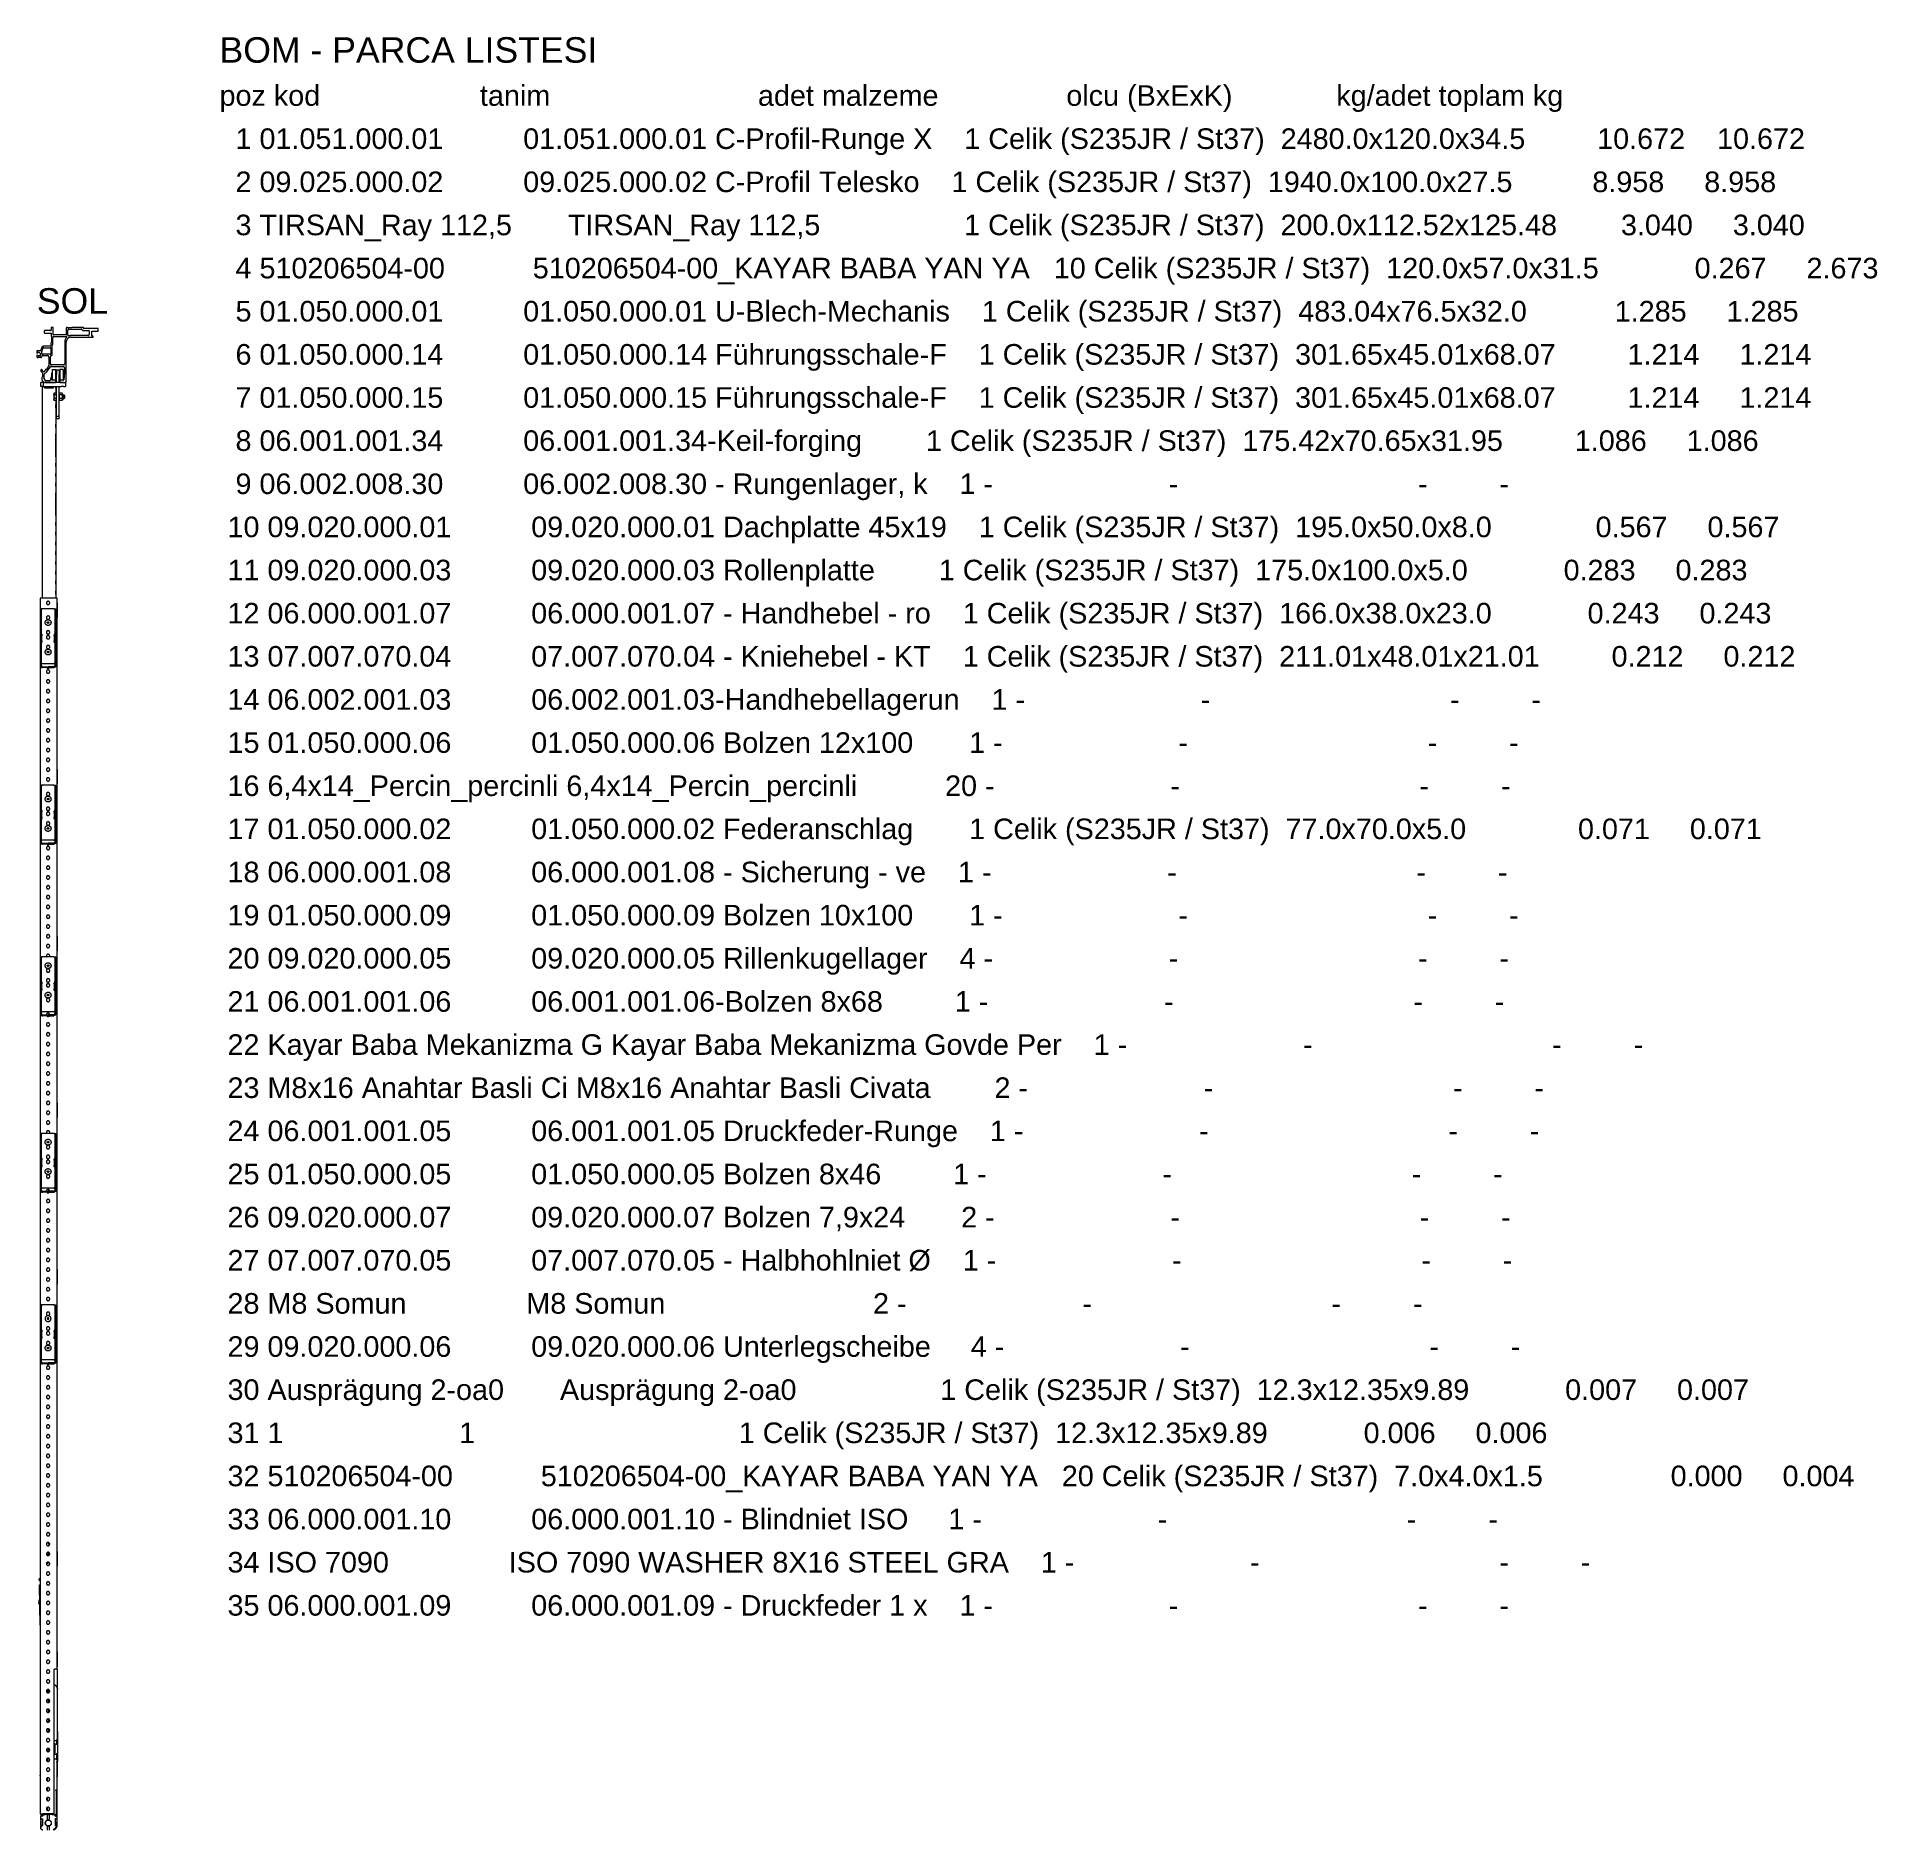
# Model space of a CAD drawing. Header units: millimetres. Extents: x -999 to 4635, y -962 to 3668.
# Drawn here: x 880 to 4635, y 1 to 3660 of the extents above; entities that cross this region are included whole.
import ezdxf

# ---------------------------------------------------------------- set-up
doc = ezdxf.new("R2010")
doc.units = ezdxf.units.MM
doc.layers.add('GORUNEN', color=7, linetype='Continuous', lineweight=9)
doc.layers.add('YAZI', color=3, linetype='Continuous', lineweight=9)
doc.styles.add('PI3D', font='arial.ttf')

msp = doc.modelspace()

# ---------------------------------------------------------------- texts
at = {"layer": 'YAZI', "style": 'PI3D'}
for s, height, p in [('BOM - PARCA LISTESI', 52, (1252.35, 3607.12)), ('poz kod                    tanim                          adet malzeme                olcu (BxExK)             kg/adet toplam kg', 42, (1252.35, 3519.12)), ('  1 01.051.000.01          01.051.000.01 C-Profil-Runge X    1 Celik (S235JR / St37)  2480.0x120.0x34.5         10.672    10.672', 42, (1252.35, 3431.12)), ('  2 09.025.000.02          09.025.000.02 C-Profil Telesko    1 Celik (S235JR / St37)  1940.0x100.0x27.5          8.958     8.958', 42, (1252.35, 3343.12)), ('  3 TIRSAN_Ray 112,5       TIRSAN_Ray 112,5                  1 Celik (S235JR / St37)  200.0x112.52x125.48        3.040     3.040', 42, (1252.35, 3255.12)), ('  4 510206504-00           510206504-00_KAYAR BABA YAN YA   10 Celik (S235JR / St37)  120.0x57.0x31.5            0.267     2.673', 42, (1252.35, 3167.12)), ('SOL', 52, (879.51, 3095.12)), ('  5 01.050.000.01          01.050.000.01 U-Blech-Mechanis    1 Celik (S235JR / St37)  483.04x76.5x32.0           1.285     1.285', 42, (1252.35, 3079.12)), ('  6 01.050.000.14          01.050.000.14 Führungsschale-F    1 Celik (S235JR / St37)  301.65x45.01x68.07         1.214     1.214', 42, (1252.35, 2991.12)), ('  7 01.050.000.15          01.050.000.15 Führungsschale-F    1 Celik (S235JR / St37)  301.65x45.01x68.07         1.214     1.214', 42, (1252.35, 2903.12)), ('  8 06.001.001.34          06.001.001.34-Keil-forging        1 Celik (S235JR / St37)  175.42x70.65x31.95         1.086     1.086', 42, (1252.35, 2815.12)), ('  9 06.002.008.30          06.002.008.30 - Rungenlager, k    1 -                      -                              -         -', 42, (1252.35, 2727.12)), (' 10 09.020.000.01          09.020.000.01 Dachplatte 45x19    1 Celik (S235JR / St37)  195.0x50.0x8.0             0.567     0.567', 42, (1252.35, 2639.12)), (' 11 09.020.000.03          09.020.000.03 Rollenplatte        1 Celik (S235JR / St37)  175.0x100.0x5.0            0.283     0.283', 42, (1252.35, 2551.12)), (' 12 06.000.001.07          06.000.001.07 - Handhebel - ro    1 Celik (S235JR / St37)  166.0x38.0x23.0            0.243     0.243', 42, (1252.35, 2463.12)), (' 13 07.007.070.04          07.007.070.04 - Kniehebel - KT    1 Celik (S235JR / St37)  211.01x48.01x21.01         0.212     0.212', 42, (1252.35, 2375.12)), (' 14 06.002.001.03          06.002.001.03-Handhebellagerun    1 -                      -                              -         -', 42, (1252.35, 2287.12)), (' 15 01.050.000.06          01.050.000.06 Bolzen 12x100       1 -                      -                              -         -', 42, (1252.35, 2199.12)), (' 16 6,4x14_Percin_percinli 6,4x14_Percin_percinli           20 -                      -                              -         -', 42, (1252.35, 2111.12)), (' 17 01.050.000.02          01.050.000.02 Federanschlag       1 Celik (S235JR / St37)  77.0x70.0x5.0              0.071     0.071', 42, (1252.35, 2023.12)), (' 18 06.000.001.08          06.000.001.08 - Sicherung - ve    1 -                      -                              -         -', 42, (1252.35, 1935.12)), (' 19 01.050.000.09          01.050.000.09 Bolzen 10x100       1 -                      -                              -         -', 42, (1252.35, 1847.12)), (' 20 09.020.000.05          09.020.000.05 Rillenkugellager    4 -                      -                              -         -', 42, (1252.35, 1759.12)), (' 21 06.001.001.06          06.001.001.06-Bolzen 8x68         1 -                      -                              -         -', 42, (1252.35, 1671.12)), (' 22 Kayar Baba Mekanizma G Kayar Baba Mekanizma Govde Per    1 -                      -                              -         -', 42, (1252.35, 1583.12)), (' 23 M8x16 Anahtar Basli Ci M8x16 Anahtar Basli Civata        2 -                      -                              -         -', 42, (1252.35, 1495.12)), (' 24 06.001.001.05          06.001.001.05 Druckfeder-Runge    1 -                      -                              -         -', 42, (1252.35, 1407.12)), (' 25 01.050.000.05          01.050.000.05 Bolzen 8x46         1 -                      -                              -         -', 42, (1252.35, 1319.12)), (' 26 09.020.000.07          09.020.000.07 Bolzen 7,9x24       2 -                      -                              -         -', 42, (1252.35, 1231.12)), (' 27 07.007.070.05          07.007.070.05 - Halbhohlniet Ø    1 -                      -                              -         -', 42, (1252.35, 1143.12)), (' 28 M8 Somun               M8 Somun                          2 -                      -                              -         -', 42, (1252.35, 1055.12)), (' 29 09.020.000.06          09.020.000.06 Unterlegscheibe     4 -                      -                              -         -', 42, (1252.35, 967.12)), (' 30 Ausprägung 2-oa0       Ausprägung 2-oa0                  1 Celik (S235JR / St37)  12.3x12.35x9.89            0.007     0.007', 42, (1252.35, 879.12)), (' 31 1                      1                                 1 Celik (S235JR / St37)  12.3x12.35x9.89            0.006     0.006', 42, (1252.35, 791.12)), (' 32 510206504-00           510206504-00_KAYAR BABA YAN YA   20 Celik (S235JR / St37)  7.0x4.0x1.5                0.000     0.004', 42, (1252.35, 703.12)), (' 33 06.000.001.10          06.000.001.10 - Blindniet ISO     1 -                      -                              -         -', 42, (1252.35, 615.12)), (' 34 ISO 7090               ISO 7090 WASHER 8X16 STEEL GRA    1 -                      -                              -         -', 42, (1252.35, 527.12)), (' 35 06.000.001.09          06.000.001.09 - Druckfeder 1 x    1 -                      -                              -         -', 42, (1252.35, 439.12))]:
    msp.add_text(s, height=height, dxfattribs=at).set_placement(p)

# ---------------------------------------------------------------- linework, layer by layer
at = {"layer": 'GORUNEN'}
for points in [[(895.51, 3060.6), (895.47, 3060.6), (895.42, 3060.6), (895.37, 3060.6), (895.32, 3060.59), (895.28, 3060.58), (895.23, 3060.57), (895.19, 3060.56), (895.14, 3060.54), (895.1, 3060.53), (895.05, 3060.51), (895.01, 3060.49), (894.97, 3060.46), (894.93, 3060.44), (894.89, 3060.41), (894.85, 3060.38), (894.82, 3060.35), (894.78, 3060.32), (894.75, 3060.28), (894.72, 3060.25), (894.69, 3060.21), (894.66, 3060.17), (894.64, 3060.13), (894.61, 3060.09), (894.59, 3060.04), (894.57, 3060), (894.55, 3059.96), (894.54, 3059.91), (894.53, 3059.86), (894.52, 3059.82), (894.51, 3059.77), (894.5, 3059.72), (894.5, 3059.68), (894.5, 3059.63)], [(894.5, 3059.63), (894.5, 3056.62)], [(894.5, 3056.62), (894.5, 3056.57), (894.5, 3056.52), (894.51, 3056.47), (894.52, 3056.43), (894.53, 3056.38), (894.54, 3056.33), (894.56, 3056.28), (894.58, 3056.23), (894.6, 3056.19), (894.62, 3056.14), (894.64, 3056.1), (894.67, 3056.06), (894.7, 3056.02), (894.73, 3055.98), (894.76, 3055.94), (894.8, 3055.9), (894.83, 3055.87), (894.87, 3055.84), (894.91, 3055.81), (894.95, 3055.78), (894.99, 3055.75), (895.04, 3055.73), (895.08, 3055.7), (895.13, 3055.68), (895.17, 3055.67), (895.22, 3055.65), (895.27, 3055.64), (895.32, 3055.63), (895.37, 3055.62), (895.41, 3055.61), (895.46, 3055.61), (895.51, 3055.61)], [(907.71, 3060.6), (895.51, 3060.6)], [(895.51, 3055.61), (908.81, 3055.61)], [(907.71, 3060.6), (907.76, 3060.6), (907.81, 3060.61), (907.86, 3060.61), (907.9, 3060.62), (907.95, 3060.63), (908, 3060.65), (908.05, 3060.66), (908.09, 3060.68), (908.14, 3060.7), (908.19, 3060.72), (908.23, 3060.75), (908.27, 3060.77), (908.31, 3060.8), (908.35, 3060.83), (908.39, 3060.87), (908.42, 3060.9), (908.46, 3060.94), (908.49, 3060.97), (908.52, 3061.01), (908.55, 3061.05), (908.58, 3061.1), (908.6, 3061.14), (908.62, 3061.18), (908.64, 3061.23), (908.66, 3061.28), (908.68, 3061.32), (908.69, 3061.37), (908.7, 3061.42), (908.71, 3061.47), (908.72, 3061.52), (908.72, 3061.57), (908.72, 3061.62)], [(909.7, 3067.12), (909.65, 3067.12), (909.6, 3067.11), (909.55, 3067.1), (909.5, 3067.09), (909.45, 3067.08), (909.4, 3067.07), (909.35, 3067.05), (909.31, 3067.03), (909.26, 3067.01), (909.22, 3066.98), (909.18, 3066.95), (909.14, 3066.93), (909.1, 3066.89), (909.06, 3066.86), (909.02, 3066.83), (908.99, 3066.79), (908.95, 3066.75), (908.92, 3066.71), (908.89, 3066.67), (908.87, 3066.63), (908.84, 3066.59), (908.82, 3066.54), (908.8, 3066.5), (908.78, 3066.45), (908.77, 3066.4), (908.75, 3066.35), (908.74, 3066.31), (908.73, 3066.26), (908.73, 3066.21), (908.72, 3066.16), (908.72, 3066.11)], [(908.72, 3066.11), (908.72, 3061.62)], [(908.81, 3055.61), (908.81, 3050.06)], [(908.81, 3050.06), (908.81, 3050.01), (908.81, 3049.97), (908.82, 3049.92), (908.83, 3049.88), (908.84, 3049.83), (908.85, 3049.79), (908.86, 3049.74), (908.88, 3049.7), (908.9, 3049.65), (908.92, 3049.61), (908.94, 3049.57), (908.97, 3049.53), (908.99, 3049.49), (909.02, 3049.46), (909.05, 3049.42)], [(909.31, 3048.75), (909.31, 3048.8), (909.31, 3048.85), (909.3, 3048.9), (909.3, 3048.95), (909.28, 3048.99), (909.27, 3049.04), (909.26, 3049.09), (909.24, 3049.13), (909.22, 3049.18), (909.2, 3049.22), (909.17, 3049.26), (909.15, 3049.31), (909.12, 3049.35), (909.09, 3049.39), (909.05, 3049.42)], [(909.31, 3048.75), (909.31, 3036.01)], [(911.69, 3067.12), (909.7, 3067.12)], [(912.7, 3066.11), (912.7, 3066.16), (912.7, 3066.21), (912.69, 3066.26), (912.68, 3066.3), (912.67, 3066.35), (912.66, 3066.4), (912.64, 3066.45), (912.62, 3066.49), (912.6, 3066.54), (912.58, 3066.58), (912.56, 3066.63), (912.53, 3066.67), (912.5, 3066.71), (912.47, 3066.75), (912.44, 3066.79), (912.4, 3066.82), (912.37, 3066.86), (912.33, 3066.89), (912.29, 3066.92), (912.25, 3066.95), (912.21, 3066.98), (912.16, 3067), (912.12, 3067.02), (912.07, 3067.04), (912.03, 3067.06), (911.98, 3067.08), (911.93, 3067.09), (911.88, 3067.1), (911.83, 3067.11), (911.79, 3067.12), (911.74, 3067.12), (911.69, 3067.12)], [(914.31, 3048.62), (914.21, 3048.62), (914.11, 3048.61), (914.01, 3048.59), (913.91, 3048.57), (913.81, 3048.55), (913.71, 3048.52), (913.62, 3048.48), (913.52, 3048.45), (913.43, 3048.4), (913.34, 3048.35), (913.25, 3048.3), (913.17, 3048.24), (913.09, 3048.18), (913.01, 3048.12), (912.94, 3048.05), (912.87, 3047.98), (912.8, 3047.9), (912.73, 3047.82), (912.68, 3047.74), (912.62, 3047.65), (912.57, 3047.56), (912.52, 3047.47), (912.48, 3047.38), (912.44, 3047.29), (912.41, 3047.19), (912.38, 3047.09), (912.36, 3046.99), (912.34, 3046.89), (912.33, 3046.79), (912.32, 3046.69), (912.32, 3046.59)], [(912.32, 3033), (912.32, 3046.59)], [(912.7, 3052.09), (912.7, 3066.11)], [(939.71, 3052.09), (912.7, 3052.09)], [(914.31, 3048.62), (939.71, 3048.62)], [(937.51, 3042.65), (937.09, 3041.43)], [(938.06, 3043.8), (937.51, 3042.65)], [(938.74, 3044.94), (938.06, 3043.8)], [(939.5, 3045.96), (938.74, 3044.94)], [(949.49, 3047.1), (949, 3047.09), (948.51, 3047.05), (948.02, 3046.99), (947.54, 3046.91), (947.06, 3046.8), (946.59, 3046.67), (946.12, 3046.51), (945.67, 3046.34), (945.22, 3046.14), (944.78, 3045.92), (944.35, 3045.68), (943.94, 3045.41), (943.54, 3045.13), (943.15, 3044.83), (942.78, 3044.51), (942.42, 3044.17), (942.09, 3043.82), (941.77, 3043.45), (941.46, 3043.06), (941.18, 3042.66), (940.92, 3042.24), (940.68, 3041.82), (940.46, 3041.38), (940.26, 3040.93), (940.08, 3040.47), (939.93, 3040.01), (939.8, 3039.54), (939.69, 3039.06), (939.61, 3038.57), (939.55, 3038.09), (939.51, 3037.6), (939.5, 3037.11)], [(940.39, 3046.89), (939.5, 3045.96)], [(940.68, 3067.12), (940.63, 3067.12), (940.58, 3067.11), (940.53, 3067.1), (940.49, 3067.09), (940.44, 3067.08), (940.39, 3067.07), (940.34, 3067.05), (940.3, 3067.03), (940.25, 3067.01), (940.21, 3066.98), (940.17, 3066.95), (940.12, 3066.93), (940.08, 3066.89), (940.05, 3066.86), (940.01, 3066.83), (939.98, 3066.79), (939.94, 3066.75), (939.91, 3066.71), (939.88, 3066.67), (939.86, 3066.63), (939.83, 3066.59), (939.81, 3066.54), (939.79, 3066.5), (939.77, 3066.45), (939.75, 3066.4), (939.74, 3066.35), (939.73, 3066.31), (939.72, 3066.26), (939.72, 3066.21), (939.71, 3066.16), (939.71, 3066.11)], [(939.71, 3066.11), (939.71, 3052.09)], [(940.39, 3046.89), (940.42, 3046.92), (940.45, 3046.96), (940.48, 3047), (940.51, 3047.05), (940.54, 3047.09), (940.56, 3047.13), (940.58, 3047.18), (940.6, 3047.23), (940.62, 3047.27), (940.63, 3047.32), (940.65, 3047.37), (940.66, 3047.42), (940.66, 3047.47), (940.67, 3047.52), (940.67, 3047.57), (940.67, 3047.62), (940.67, 3047.67), (940.66, 3047.73), (940.66, 3047.78), (940.65, 3047.82), (940.63, 3047.87), (940.62, 3047.92), (940.6, 3047.97), (940.58, 3048.02), (940.56, 3048.06), (940.54, 3048.11), (940.51, 3048.15), (940.48, 3048.19), (940.45, 3048.23), (940.42, 3048.27), (940.38, 3048.31), (940.35, 3048.35), (940.31, 3048.38), (940.27, 3048.41), (940.23, 3048.44), (940.19, 3048.47), (940.14, 3048.49), (940.1, 3048.52), (940.05, 3048.54), (940.01, 3048.56), (939.96, 3048.58), (939.91, 3048.59), (939.86, 3048.6), (939.81, 3048.61), (939.76, 3048.62), (939.71, 3048.62)], [(942.21, 3067.12), (940.68, 3067.12)], [(942.21, 3066.11), (942.21, 3067.12)], [(950.72, 3066.11), (942.21, 3066.11)], [(942.8, 3062.13), (942.72, 3061.62)], [(942.72, 3051.63), (942.72, 3061.62)], [(942.72, 3051.63), (942.72, 3051.58), (942.72, 3051.53), (942.73, 3051.48), (942.74, 3051.43), (942.75, 3051.38), (942.76, 3051.33), (942.78, 3051.29), (942.79, 3051.24), (942.81, 3051.19), (942.84, 3051.15), (942.86, 3051.11), (942.89, 3051.06), (942.92, 3051.02), (942.95, 3050.98), (942.98, 3050.94), (943.01, 3050.91)], [(942.97, 3062.63), (942.8, 3062.13)], [(943.31, 3063.02), (942.97, 3062.63)], [(943.9, 3050.02), (943.01, 3050.91)], [(943.73, 3063.35), (943.31, 3063.02)], [(944.2, 3063.52), (943.73, 3063.35)], [(943.9, 3050.02), (943.94, 3049.99), (943.97, 3049.96), (944.01, 3049.93), (944.05, 3049.9), (944.09, 3049.87), (944.13, 3049.85), (944.17, 3049.83), (944.22, 3049.81), (944.26, 3049.79), (944.31, 3049.78), (944.35, 3049.76), (944.4, 3049.75), (944.45, 3049.75), (944.49, 3049.74), (944.54, 3049.74), (944.59, 3049.73), (944.64, 3049.74), (944.68, 3049.74), (944.73, 3049.74), (944.78, 3049.75), (944.82, 3049.76), (944.87, 3049.78), (944.91, 3049.79), (944.96, 3049.81)], [(944.71, 3063.61), (944.2, 3063.52)], [(944.71, 3063.61), (970.36, 3063.61)], [(946.44, 3050.23), (944.96, 3049.81)], [(947.92, 3050.53), (946.44, 3050.23)], [(949.49, 3050.61), (947.92, 3050.53)], [(984.5, 3050.61), (949.49, 3050.61)], [(949.49, 3047.1), (994.49, 3047.1)], [(974, 3067.12), (950.72, 3067.12)], [(950.72, 3067.12), (950.72, 3066.11)], [(971.25, 3063.06), (971.22, 3063.1), (971.19, 3063.15), (971.16, 3063.19), (971.12, 3063.24), (971.09, 3063.28), (971.05, 3063.31), (971.01, 3063.35), (970.96, 3063.38), (970.92, 3063.42), (970.87, 3063.45), (970.83, 3063.47), (970.78, 3063.5), (970.73, 3063.52), (970.68, 3063.54), (970.63, 3063.56), (970.57, 3063.57), (970.52, 3063.59), (970.47, 3063.6), (970.41, 3063.6), (970.36, 3063.61)], [(971.25, 3063.06), (971.59, 3062.47)], [(971.59, 3062.47), (972.05, 3061.92)], [(972.05, 3061.92), (972.6, 3061.45)], [(972.6, 3061.45), (973.2, 3061.11)], [(973.2, 3061.11), (973.83, 3060.81)], [(973.83, 3060.81), (974.51, 3060.65)], [(975.02, 3066.11), (975.01, 3066.16), (975.01, 3066.21), (975.01, 3066.26), (975, 3066.3), (974.99, 3066.35), (974.97, 3066.4), (974.96, 3066.45), (974.94, 3066.49), (974.92, 3066.54), (974.9, 3066.58), (974.87, 3066.63), (974.84, 3066.67), (974.82, 3066.71), (974.79, 3066.75), (974.75, 3066.79), (974.72, 3066.82), (974.68, 3066.86), (974.64, 3066.89), (974.61, 3066.92), (974.56, 3066.95), (974.52, 3066.98), (974.48, 3067), (974.43, 3067.02), (974.39, 3067.04), (974.34, 3067.06), (974.3, 3067.08), (974.25, 3067.09), (974.2, 3067.1), (974.15, 3067.11), (974.1, 3067.12), (974.05, 3067.12), (974, 3067.12)], [(974.51, 3060.65), (975.23, 3060.6)], [(975.02, 3065.09), (975.02, 3066.11)], [(975.02, 3065.09), (975.06, 3064.88)], [(975.06, 3064.88), (975.27, 3064.67)], [(975.23, 3060.6), (985.51, 3060.6)], [(975.27, 3064.67), (975.48, 3064.62)], [(997.79, 3064.62), (975.48, 3064.62)], [(984.5, 3050.61), (985.01, 3050.7)], [(985.01, 3050.7), (985.51, 3050.87)], [(986.49, 3059.63), (986.49, 3059.68), (986.48, 3059.72), (986.48, 3059.77), (986.47, 3059.82), (986.46, 3059.87), (986.45, 3059.91), (986.43, 3059.96), (986.41, 3060), (986.4, 3060.05), (986.37, 3060.09), (986.35, 3060.13), (986.32, 3060.17), (986.3, 3060.21), (986.27, 3060.25), (986.24, 3060.28), (986.2, 3060.32), (986.17, 3060.35), (986.13, 3060.38), (986.09, 3060.41), (986.06, 3060.44), (986.02, 3060.46), (985.97, 3060.49), (985.93, 3060.51), (985.89, 3060.53), (985.84, 3060.55), (985.8, 3060.56), (985.75, 3060.57), (985.7, 3060.58), (985.66, 3060.59), (985.61, 3060.6), (985.56, 3060.6), (985.51, 3060.6)], [(985.51, 3050.87), (985.9, 3051.2)], [(985.9, 3051.2), (986.23, 3051.63)], [(986.23, 3051.63), (986.4, 3052.09)], [(986.4, 3052.09), (986.49, 3052.6)], [(986.49, 3059.63), (986.49, 3052.6)], [(991.48, 3049.09), (991.48, 3059.12)], [(991.48, 3059.12), (1004.48, 3059.12)], [(994.49, 3049.09), (991.48, 3049.09)], [(994.49, 3047.1), (994.49, 3049.09)], [(998.3, 3064.12), (997.79, 3064.62)], [(998.81, 3064.62), (998.3, 3064.12)], [(1004.48, 3064.62), (998.81, 3064.62)], [(1004.99, 3064.12), (1004.99, 3064.14), (1004.99, 3064.17), (1004.98, 3064.19), (1004.98, 3064.22), (1004.97, 3064.24), (1004.97, 3064.26), (1004.96, 3064.29), (1004.95, 3064.31), (1004.94, 3064.33), (1004.93, 3064.36), (1004.92, 3064.38), (1004.9, 3064.4), (1004.89, 3064.42), (1004.87, 3064.44), (1004.86, 3064.46), (1004.84, 3064.48), (1004.82, 3064.49), (1004.8, 3064.51), (1004.78, 3064.52), (1004.76, 3064.54), (1004.74, 3064.55), (1004.72, 3064.56), (1004.7, 3064.58), (1004.67, 3064.59), (1004.65, 3064.59), (1004.63, 3064.6), (1004.6, 3064.61), (1004.58, 3064.61), (1004.55, 3064.62), (1004.53, 3064.62), (1004.51, 3064.62), (1004.48, 3064.62)], [(1004.48, 3059.12), (1004.51, 3059.12), (1004.53, 3059.12), (1004.55, 3059.13), (1004.58, 3059.13), (1004.6, 3059.14), (1004.63, 3059.14), (1004.65, 3059.15), (1004.67, 3059.16), (1004.7, 3059.17), (1004.72, 3059.18), (1004.74, 3059.19), (1004.76, 3059.21), (1004.78, 3059.22), (1004.8, 3059.24), (1004.82, 3059.25), (1004.84, 3059.27), (1004.86, 3059.29), (1004.87, 3059.31), (1004.89, 3059.33), (1004.9, 3059.35), (1004.92, 3059.37), (1004.93, 3059.39), (1004.94, 3059.41), (1004.95, 3059.43), (1004.96, 3059.46), (1004.97, 3059.48), (1004.97, 3059.51), (1004.98, 3059.53), (1004.98, 3059.55), (1004.99, 3059.58), (1004.99, 3059.6), (1004.99, 3059.63)], [(1004.99, 3059.63), (1004.99, 3064.12)], [(880.02, 3019.62), (880, 3019.62), (879.97, 3019.62), (879.95, 3019.62), (879.92, 3019.61), (879.9, 3019.61), (879.87, 3019.6), (879.85, 3019.59), (879.83, 3019.59), (879.8, 3019.58), (879.78, 3019.56), (879.76, 3019.55), (879.74, 3019.54), (879.72, 3019.52), (879.7, 3019.51), (879.68, 3019.49), (879.66, 3019.48), (879.64, 3019.46), (879.63, 3019.44), (879.61, 3019.42), (879.6, 3019.4), (879.58, 3019.38), (879.57, 3019.36), (879.56, 3019.33), (879.55, 3019.31), (879.54, 3019.29), (879.53, 3019.26), (879.53, 3019.24), (879.52, 3019.22), (879.52, 3019.19), (879.51, 3019.17), (879.51, 3019.14), (879.51, 3019.12)], [(879.51, 3019.12), (879.51, 3015.09)], [(879.51, 3015.09), (879.51, 3015.07), (879.51, 3015.05), (879.52, 3015.03), (879.52, 3015), (879.53, 3014.98), (879.53, 3014.96), (879.54, 3014.94), (879.55, 3014.92), (879.56, 3014.9), (879.57, 3014.88), (879.58, 3014.86), (879.59, 3014.84), (879.6, 3014.82), (879.62, 3014.8), (879.63, 3014.78), (879.65, 3014.77), (879.66, 3014.75), (879.68, 3014.73), (879.7, 3014.72), (879.72, 3014.71), (879.74, 3014.7), (879.76, 3014.68), (879.78, 3014.67), (879.8, 3014.66), (879.82, 3014.66), (879.84, 3014.65), (879.86, 3014.64), (879.88, 3014.64), (879.91, 3014.63), (879.93, 3014.63), (879.95, 3014.63), (879.97, 3014.63), (880, 3014.63), (880.02, 3014.63)], [(880.02, 3010.61), (880, 3010.61), (879.97, 3010.6), (879.95, 3010.6), (879.92, 3010.6), (879.9, 3010.59), (879.87, 3010.59), (879.85, 3010.58), (879.83, 3010.57), (879.8, 3010.56), (879.78, 3010.55), (879.76, 3010.53), (879.74, 3010.52), (879.72, 3010.51), (879.7, 3010.49), (879.68, 3010.48), (879.66, 3010.46), (879.64, 3010.44), (879.63, 3010.42), (879.61, 3010.4), (879.6, 3010.38), (879.58, 3010.36), (879.57, 3010.34), (879.56, 3010.32), (879.55, 3010.29), (879.54, 3010.27), (879.53, 3010.25), (879.53, 3010.22), (879.52, 3010.2), (879.52, 3010.17), (879.51, 3010.15), (879.51, 3010.12), (879.51, 3010.1)], [(879.51, 3010.1), (879.51, 3007.6)], [(879.51, 3007.6), (879.51, 3007.51), (879.52, 3007.41), (879.53, 3007.32), (879.55, 3007.23), (879.57, 3007.14), (879.59, 3007.05), (879.62, 3006.96), (879.66, 3006.87), (879.69, 3006.79), (879.73, 3006.7), (879.78, 3006.62), (879.83, 3006.54), (879.88, 3006.47), (879.94, 3006.39), (880, 3006.32), (880.07, 3006.25), (880.13, 3006.19), (880.2, 3006.13), (880.28, 3006.07), (880.35, 3006.01), (880.43, 3005.96), (880.51, 3005.92), (880.59, 3005.87), (880.68, 3005.83), (880.77, 3005.8), (880.85, 3005.77), (880.94, 3005.74), (881.03, 3005.72), (881.13, 3005.7), (881.22, 3005.69), (881.31, 3005.68), (881.41, 3005.68), (881.5, 3005.68)], [(886.75, 3019.62), (880.02, 3019.62)], [(880.02, 3014.63), (880.57, 3014.63)], [(880.57, 3010.61), (880.02, 3010.61)], [(886.07, 3014.25), (885.99, 3014.39), (885.9, 3014.52), (885.8, 3014.65), (885.7, 3014.78), (885.59, 3014.9), (885.47, 3015.02), (885.35, 3015.13), (885.23, 3015.23), (885.1, 3015.33), (884.96, 3015.42), (884.82, 3015.5), (884.68, 3015.58), (884.53, 3015.65), (884.38, 3015.71), (884.22, 3015.76), (884.07, 3015.81), (883.91, 3015.85), (883.75, 3015.88), (883.59, 3015.9), (883.42, 3015.92), (883.26, 3015.93), (883.1, 3015.93), (882.94, 3015.92), (882.77, 3015.9), (882.61, 3015.87), (882.45, 3015.84), (882.29, 3015.8), (882.14, 3015.75), (881.99, 3015.7), (881.84, 3015.63), (881.69, 3015.56), (881.54, 3015.48), (881.41, 3015.4), (881.27, 3015.31), (881.14, 3015.21), (881.02, 3015.1), (880.9, 3014.99), (880.78, 3014.88), (880.67, 3014.76), (880.57, 3014.63)], [(880.57, 3010.61), (880.67, 3010.48), (880.77, 3010.36), (880.89, 3010.25), (881, 3010.14), (881.12, 3010.03), (881.25, 3009.93), (881.38, 3009.84), (881.52, 3009.76), (881.66, 3009.68), (881.8, 3009.61), (881.95, 3009.54), (882.1, 3009.48), (882.25, 3009.43), (882.4, 3009.39), (882.56, 3009.36), (882.72, 3009.33), (882.88, 3009.31), (883.04, 3009.3), (883.2, 3009.29)], [(881.5, 3005.68), (881.53, 3005.68), (881.55, 3005.69), (881.58, 3005.69), (881.6, 3005.69), (881.63, 3005.7), (881.66, 3005.71), (881.68, 3005.72), (881.7, 3005.73), (881.73, 3005.74), (881.75, 3005.75), (881.77, 3005.77), (881.8, 3005.78), (881.82, 3005.8), (881.84, 3005.81), (881.86, 3005.83), (881.88, 3005.85), (881.89, 3005.87), (881.91, 3005.89), (881.93, 3005.91), (881.94, 3005.93), (881.95, 3005.96), (881.97, 3005.98), (881.98, 3006), (881.99, 3006.03)], [(882.86, 3006.63), (882.81, 3006.63), (882.77, 3006.62), (882.72, 3006.62), (882.68, 3006.61), (882.63, 3006.6), (882.59, 3006.59), (882.55, 3006.58), (882.51, 3006.56), (882.47, 3006.54), (882.43, 3006.52), (882.39, 3006.5), (882.35, 3006.48), (882.31, 3006.45), (882.27, 3006.42), (882.24, 3006.39), (882.21, 3006.36), (882.18, 3006.33), (882.15, 3006.3), (882.12, 3006.26), (882.09, 3006.23), (882.07, 3006.19), (882.04, 3006.15), (882.02, 3006.11), (882, 3006.07), (881.99, 3006.03)], [(882.86, 3006.63), (886.79, 3006.63)], [(885.44, 3009.29), (883.2, 3009.29)], [(885.44, 3009.29), (885.54, 3009.3), (885.64, 3009.3), (885.74, 3009.32), (885.84, 3009.33), (885.93, 3009.36), (886.03, 3009.38), (886.12, 3009.42), (886.22, 3009.45), (886.31, 3009.49), (886.4, 3009.54), (886.48, 3009.59), (886.57, 3009.64), (886.65, 3009.7), (886.73, 3009.76), (886.8, 3009.83), (886.87, 3009.9), (886.94, 3009.97), (887.01, 3010.05), (887.07, 3010.13), (887.12, 3010.21), (887.17, 3010.3), (887.22, 3010.38), (887.27, 3010.47), (887.3, 3010.57), (887.34, 3010.66), (887.37, 3010.76), (887.39, 3010.85), (887.41, 3010.95), (887.43, 3011.05), (887.44, 3011.15), (887.44, 3011.25), (887.44, 3011.35), (887.44, 3011.45), (887.43, 3011.55), (887.41, 3011.65), (887.39, 3011.74), (887.37, 3011.84), (887.34, 3011.94), (887.3, 3012.03), (887.27, 3012.12), (887.22, 3012.21), (887.17, 3012.3)], [(886.07, 3014.25), (887.17, 3012.3)], [(886.75, 3019.62), (886.8, 3019.62), (886.85, 3019.63), (886.9, 3019.63), (886.94, 3019.64), (886.99, 3019.65), (887.04, 3019.66), (887.08, 3019.67), (887.13, 3019.69), (887.17, 3019.71), (887.22, 3019.73), (887.26, 3019.75), (887.3, 3019.78), (887.34, 3019.8), (887.38, 3019.83), (887.42, 3019.86), (887.45, 3019.89), (887.49, 3019.93), (887.52, 3019.96), (887.55, 3020), (887.58, 3020.04), (887.61, 3020.08), (887.63, 3020.12), (887.65, 3020.16), (887.68, 3020.21), (887.69, 3020.25), (887.71, 3020.3), (887.72, 3020.34)], [(887.77, 3005.95), (887.75, 3006), (887.73, 3006.04), (887.7, 3006.09), (887.68, 3006.13), (887.65, 3006.17), (887.62, 3006.22), (887.59, 3006.25), (887.56, 3006.29), (887.52, 3006.33), (887.49, 3006.36), (887.45, 3006.4), (887.41, 3006.43), (887.37, 3006.46), (887.32, 3006.48), (887.28, 3006.51), (887.23, 3006.53), (887.19, 3006.55), (887.14, 3006.57), (887.09, 3006.58), (887.04, 3006.6), (886.99, 3006.61), (886.94, 3006.62), (886.89, 3006.62), (886.84, 3006.63), (886.79, 3006.63)], [(889.04, 3025), (887.72, 3020.34)], [(887.77, 3005.95), (887.94, 3005.74)], [(887.94, 3005.74), (888.19, 3005.65)], [(888.19, 3005.65), (888.57, 3005.74)], [(888.57, 3005.74), (888.87, 3005.95)], [(889.43, 3016.71), (889.38, 3016.69), (889.34, 3016.67), (889.29, 3016.64), (889.25, 3016.61), (889.21, 3016.58), (889.17, 3016.55), (889.14, 3016.52), (889.1, 3016.48), (889.07, 3016.44), (889.03, 3016.4), (889, 3016.36), (888.98, 3016.32), (888.95, 3016.28), (888.93, 3016.23), (888.91, 3016.19), (888.89, 3016.14), (888.87, 3016.09), (888.85, 3016.04), (888.84, 3016), (888.83, 3015.95), (888.83, 3015.9), (888.82, 3015.85), (888.82, 3015.8), (888.82, 3015.75), (888.82, 3015.69), (888.83, 3015.64), (888.83, 3015.59), (888.84, 3015.55), (888.86, 3015.5), (888.87, 3015.45), (888.89, 3015.4), (888.91, 3015.35), (888.93, 3015.31), (888.95, 3015.26)], [(888.87, 3005.95), (889.08, 3006.25)], [(890.18, 3013.1), (888.95, 3015.26)], [(893.86, 3028.6), (893.62, 3028.59), (893.37, 3028.57), (893.12, 3028.54), (892.88, 3028.5), (892.63, 3028.45), (892.4, 3028.38), (892.16, 3028.3), (891.93, 3028.21), (891.7, 3028.11), (891.48, 3028), (891.27, 3027.88), (891.06, 3027.74), (890.85, 3027.6), (890.66, 3027.45), (890.47, 3027.28), (890.29, 3027.11), (890.12, 3026.93), (889.96, 3026.74), (889.81, 3026.55), (889.67, 3026.34), (889.53, 3026.13), (889.41, 3025.92), (889.3, 3025.7), (889.2, 3025.47), (889.11, 3025.24), (889.04, 3025)], [(889.08, 3006.25), (889.16, 3006.63)], [(892.21, 3009.59), (892.06, 3009.59), (891.91, 3009.58), (891.76, 3009.56), (891.61, 3009.53), (891.46, 3009.5), (891.32, 3009.46), (891.17, 3009.41), (891.03, 3009.35), (890.89, 3009.29), (890.76, 3009.22), (890.63, 3009.15), (890.5, 3009.06), (890.37, 3008.97), (890.26, 3008.88), (890.14, 3008.78), (890.03, 3008.67), (889.93, 3008.56), (889.83, 3008.45), (889.74, 3008.33), (889.65, 3008.2), (889.57, 3008.07), (889.5, 3007.94), (889.44, 3007.8), (889.38, 3007.66), (889.32, 3007.52), (889.28, 3007.38), (889.24, 3007.23), (889.21, 3007.08), (889.19, 3006.93), (889.17, 3006.78), (889.16, 3006.63)], [(889.43, 3016.71), (889.47, 3016.73), (889.51, 3016.76), (889.55, 3016.78), (889.59, 3016.81), (889.63, 3016.83), (889.67, 3016.87), (889.7, 3016.9), (889.73, 3016.93), (889.77, 3016.97), (889.8, 3017), (889.83, 3017.04), (889.85, 3017.08), (889.88, 3017.12), (889.9, 3017.16), (889.92, 3017.2), (889.94, 3017.25), (889.95, 3017.29), (889.97, 3017.34)], [(889.97, 3017.34), (891.92, 3024.15)], [(890.18, 3013.1), (890.21, 3013.06), (890.23, 3013.02), (890.26, 3012.98), (890.29, 3012.95), (890.33, 3012.91), (890.36, 3012.87), (890.4, 3012.84), (890.43, 3012.81), (890.47, 3012.78), (890.51, 3012.75), (890.56, 3012.73), (890.6, 3012.71), (890.64, 3012.68), (890.69, 3012.67), (890.73, 3012.65), (890.78, 3012.63), (890.83, 3012.62), (890.87, 3012.61), (890.92, 3012.61), (890.97, 3012.6), (891.02, 3012.6), (891.07, 3012.6)], [(906.99, 3012.6), (891.07, 3012.6)], [(893.86, 3025.59), (893.76, 3025.59), (893.66, 3025.58), (893.57, 3025.57), (893.47, 3025.55), (893.37, 3025.53), (893.27, 3025.51), (893.18, 3025.47), (893.09, 3025.44), (892.99, 3025.4), (892.91, 3025.35), (892.82, 3025.3), (892.73, 3025.25), (892.65, 3025.19), (892.57, 3025.13), (892.5, 3025.07), (892.43, 3025), (892.36, 3024.93), (892.29, 3024.85), (892.23, 3024.77), (892.17, 3024.69), (892.12, 3024.61), (892.07, 3024.52), (892.02, 3024.43), (891.98, 3024.34), (891.95, 3024.25), (891.92, 3024.15)], [(892.21, 3009.59), (901.19, 3009.59)], [(908, 3028.6), (893.86, 3028.6)], [(893.86, 3025.59), (906.99, 3025.59)], [(904.19, 3006.63), (904.19, 3006.77), (904.18, 3006.92), (904.16, 3007.07), (904.13, 3007.21), (904.1, 3007.35), (904.06, 3007.5), (904.02, 3007.63), (903.96, 3007.77), (903.9, 3007.91), (903.84, 3008.04), (903.76, 3008.16), (903.68, 3008.29), (903.6, 3008.41), (903.51, 3008.52), (903.41, 3008.63), (903.31, 3008.74), (903.2, 3008.84), (903.09, 3008.93), (902.97, 3009.02), (902.85, 3009.11), (902.73, 3009.18), (902.6, 3009.25), (902.47, 3009.32), (902.33, 3009.38), (902.2, 3009.43), (902.06, 3009.47), (901.91, 3009.51), (901.77, 3009.54), (901.63, 3009.56), (901.48, 3009.58), (901.33, 3009.59), (901.19, 3009.59)], [(904.19, 3006.63), (904.19, 2989.1)], [(908, 3024.62), (908, 3024.67), (908, 3024.71), (907.99, 3024.76), (907.98, 3024.81), (907.97, 3024.86), (907.96, 3024.9), (907.95, 3024.95), (907.93, 3024.99), (907.91, 3025.03), (907.89, 3025.08), (907.86, 3025.12), (907.84, 3025.16), (907.81, 3025.2), (907.78, 3025.24), (907.75, 3025.27), (907.72, 3025.31), (907.68, 3025.34), (907.65, 3025.37), (907.61, 3025.4), (907.57, 3025.43), (907.53, 3025.45), (907.49, 3025.48), (907.45, 3025.5), (907.41, 3025.52), (907.36, 3025.54), (907.32, 3025.55), (907.27, 3025.56), (907.22, 3025.57), (907.18, 3025.58), (907.13, 3025.59), (907.08, 3025.59), (907.03, 3025.59), (906.99, 3025.59)], [(906.99, 3012.6), (907.04, 3012.6), (907.09, 3012.6), (907.14, 3012.61), (907.18, 3012.62), (907.23, 3012.63), (907.28, 3012.64), (907.33, 3012.66), (907.38, 3012.67), (907.42, 3012.69), (907.47, 3012.72), (907.51, 3012.74), (907.55, 3012.77), (907.59, 3012.8), (907.63, 3012.83), (907.67, 3012.86), (907.7, 3012.89), (907.74, 3012.93), (907.77, 3012.97), (907.8, 3013.01), (907.83, 3013.05), (907.86, 3013.09), (907.88, 3013.13), (907.9, 3013.18), (907.93, 3013.22), (907.94, 3013.27), (907.96, 3013.32), (907.97, 3013.37), (907.98, 3013.41), (907.99, 3013.46), (908, 3013.51), (908, 3013.56), (908, 3013.61)], [(909.1, 3009.63), (909, 3009.62), (908.91, 3009.61), (908.81, 3009.59), (908.71, 3009.57), (908.62, 3009.54), (908.52, 3009.51), (908.43, 3009.47), (908.34, 3009.43), (908.25, 3009.39), (908.17, 3009.34), (908.09, 3009.28), (908.01, 3009.23), (907.93, 3009.16), (907.85, 3009.1), (907.78, 3009.03), (907.72, 3008.96), (907.65, 3008.88), (907.59, 3008.8), (907.53, 3008.72), (907.48, 3008.64), (907.43, 3008.55), (907.39, 3008.46), (907.35, 3008.37), (907.31, 3008.28), (907.28, 3008.19), (907.26, 3008.09), (907.24, 3007.99), (907.22, 3007.9), (907.21, 3007.8), (907.2, 3007.7), (907.2, 3007.6)], [(907.2, 2993.12), (907.2, 3007.6)], [(908.66, 3035.08), (908.61, 3035.06), (908.57, 3035.04), (908.53, 3035.02), (908.48, 3034.99), (908.44, 3034.97), (908.4, 3034.94), (908.36, 3034.91), (908.33, 3034.88), (908.29, 3034.84), (908.26, 3034.81), (908.23, 3034.77), (908.2, 3034.73), (908.17, 3034.69), (908.14, 3034.65), (908.12, 3034.61), (908.1, 3034.57), (908.08, 3034.52), (908.06, 3034.48), (908.05, 3034.43), (908.03, 3034.38), (908.02, 3034.34), (908.01, 3034.29), (908.01, 3034.24), (908, 3034.19), (908, 3034.14)], [(908, 3034.14), (908, 3028.6)], [(908, 3024.62), (908, 3013.61)], [(908.66, 3035.08), (908.7, 3035.09), (908.75, 3035.11), (908.79, 3035.13), (908.83, 3035.16), (908.88, 3035.18), (908.91, 3035.21), (908.95, 3035.24), (908.99, 3035.27), (909.03, 3035.31), (909.06, 3035.34), (909.09, 3035.38), (909.12, 3035.42), (909.15, 3035.46), (909.17, 3035.5), (909.2, 3035.54), (909.22, 3035.58), (909.24, 3035.63), (909.26, 3035.67), (909.27, 3035.72), (909.29, 3035.77), (909.3, 3035.81), (909.3, 3035.86), (909.31, 3035.91), (909.31, 3035.96), (909.31, 3036.01)], [(909.1, 3009.63), (909.61, 3009.72)], [(909.61, 3009.72), (910.08, 3009.93)], [(910.08, 3009.93), (910.46, 3010.27)], [(910.46, 3010.27), (910.75, 3010.65)], [(910.75, 3010.65), (910.92, 3011.12)], [(910.92, 3011.12), (911.01, 3011.62)], [(911.66, 3032.07), (911.62, 3032.05), (911.57, 3032.03), (911.53, 3032.01), (911.49, 3031.99), (911.45, 3031.96), (911.41, 3031.93), (911.37, 3031.9), (911.33, 3031.87), (911.3, 3031.84), (911.26, 3031.8), (911.23, 3031.77), (911.2, 3031.73), (911.17, 3031.69), (911.15, 3031.65), (911.13, 3031.61), (911.1, 3031.56), (911.08, 3031.52), (911.07, 3031.47), (911.05, 3031.43), (911.04, 3031.38), (911.03, 3031.33), (911.02, 3031.28), (911.01, 3031.24), (911.01, 3031.19), (911.01, 3031.14)], [(911.01, 3011.62), (911.01, 3031.14)], [(911.66, 3032.07), (911.71, 3032.09), (911.75, 3032.11), (911.8, 3032.13), (911.84, 3032.15), (911.88, 3032.18), (911.92, 3032.21), (911.96, 3032.24), (912, 3032.27), (912.03, 3032.3), (912.06, 3032.34), (912.1, 3032.37), (912.13, 3032.41), (912.15, 3032.45), (912.18, 3032.49), (912.2, 3032.54), (912.23, 3032.58), (912.25, 3032.62), (912.26, 3032.67), (912.28, 3032.71), (912.29, 3032.76), (912.3, 3032.81), (912.31, 3032.86), (912.32, 3032.9), (912.32, 3032.95), (912.32, 3033)], [(936.58, 3038.89), (936.49, 3037.62)], [(936.49, 3037.62), (936.49, 2993.12)], [(936.75, 3040.2), (936.58, 3038.89)], [(937.09, 3041.43), (936.75, 3040.2)], [(939.5, 2956.63), (939.5, 3037.11)], [(889.5, 2981.1), (889.42, 2981.11), (889.33, 2981.11), (889.24, 2981.1), (889.15, 2981.09), (889.07, 2981.08), (888.98, 2981.06), (888.9, 2981.04), (888.81, 2981.02), (888.73, 2980.99), (888.65, 2980.96), (888.57, 2980.92), (888.49, 2980.88), (888.42, 2980.83), (888.35, 2980.78), (888.28, 2980.73), (888.21, 2980.68), (888.14, 2980.62), (888.08, 2980.56), (888.02, 2980.49), (887.97, 2980.43), (887.92, 2980.35), (887.87, 2980.28), (887.82, 2980.21), (887.78, 2980.13), (887.74, 2980.05), (887.71, 2979.97), (887.68, 2979.89), (887.66, 2979.8), (887.63, 2979.72), (887.62, 2979.63), (887.6, 2979.55), (887.6, 2979.46), (887.59, 2979.37), (887.59, 2979.29), (887.6, 2979.2), (887.61, 2979.11), (887.62, 2979.03), (887.64, 2978.94), (887.66, 2978.86), (887.68, 2978.77)], [(887.68, 2978.77), (887.98, 2977.88)], [(887.98, 2977.88), (888.4, 2977.04)], [(888.4, 2977.04), (888.95, 2976.27)], [(888.95, 2976.27), (889.59, 2975.64)], [(889.88, 2981.02), (889.5, 2981.1)], [(889.59, 2975.64), (890.35, 2975.05)], [(890.18, 2980.8), (889.88, 2981.02)], [(890.39, 2980.51), (890.18, 2980.8)], [(890.82, 2974.2), (890.81, 2974.25), (890.81, 2974.3), (890.8, 2974.34), (890.8, 2974.39), (890.79, 2974.44), (890.77, 2974.48), (890.76, 2974.53), (890.74, 2974.58), (890.72, 2974.62), (890.7, 2974.66), (890.68, 2974.7), (890.65, 2974.75), (890.63, 2974.78), (890.6, 2974.82), (890.57, 2974.86), (890.53, 2974.9), (890.5, 2974.93), (890.47, 2974.96), (890.43, 2974.99), (890.39, 2975.02), (890.35, 2975.05)], [(890.48, 2980.17), (890.39, 2980.51)], [(890.48, 2980.17), (890.48, 2980.01), (890.5, 2979.86), (890.52, 2979.7), (890.56, 2979.55), (890.6, 2979.4), (890.64, 2979.25), (890.7, 2979.11), (890.76, 2978.96), (890.82, 2978.82), (890.9, 2978.69), (890.98, 2978.55), (891.07, 2978.42), (891.16, 2978.3), (891.26, 2978.18), (891.37, 2978.07), (891.48, 2977.96), (891.6, 2977.86), (891.72, 2977.76), (891.85, 2977.67), (891.98, 2977.58), (892.11, 2977.51), (892.25, 2977.44), (892.4, 2977.37), (892.54, 2977.32), (892.69, 2977.27), (892.84, 2977.22), (892.99, 2977.19), (893.14, 2977.16), (893.3, 2977.14), (893.45, 2977.13), (893.61, 2977.13), (893.76, 2977.13), (893.92, 2977.14), (894.07, 2977.16), (894.23, 2977.19), (894.38, 2977.22), (894.53, 2977.27), (894.68, 2977.32), (894.82, 2977.37), (894.97, 2977.44), (895.1, 2977.51), (895.24, 2977.58), (895.37, 2977.67), (895.5, 2977.76), (895.62, 2977.86), (895.74, 2977.96), (895.85, 2978.07), (895.95, 2978.18), (896.05, 2978.3), (896.15, 2978.42), (896.24, 2978.55), (896.32, 2978.69), (896.39, 2978.82), (896.46, 2978.96), (896.52, 2979.11), (896.58, 2979.25), (896.62, 2979.4), (896.66, 2979.55), (896.69, 2979.7), (896.72, 2979.86), (896.73, 2980.01), (896.74, 2980.17)], [(890.82, 2974.2), (890.82, 2965.61)], [(895.73, 2973.18), (895.62, 2973.14), (895.52, 2973.09), (895.42, 2973.03), (895.33, 2972.97), (895.23, 2972.9), (895.14, 2972.84), (895.06, 2972.76), (894.97, 2972.68), (894.89, 2972.6), (894.82, 2972.52), (894.75, 2972.43), (894.68, 2972.33), (894.62, 2972.24), (894.56, 2972.14), (894.51, 2972.04), (894.46, 2971.94), (894.42, 2971.83), (894.38, 2971.72), (894.35, 2971.61), (894.32, 2971.5), (894.3, 2971.39), (894.29, 2971.28)], [(894.29, 2963.36), (894.29, 2971.28)], [(895.73, 2973.18), (896.74, 2973.61)], [(897.72, 2981.1), (897.67, 2981.1), (897.62, 2981.1), (897.57, 2981.09), (897.52, 2981.08), (897.48, 2981.07), (897.43, 2981.06), (897.39, 2981.04), (897.34, 2981.03), (897.3, 2981.01), (897.25, 2980.98), (897.21, 2980.96), (897.17, 2980.94), (897.13, 2980.91), (897.1, 2980.88), (897.06, 2980.85), (897.02, 2980.81), (896.99, 2980.78), (896.96, 2980.74), (896.93, 2980.7), (896.9, 2980.67), (896.88, 2980.62), (896.85, 2980.58), (896.83, 2980.54), (896.81, 2980.5), (896.8, 2980.45), (896.78, 2980.41), (896.77, 2980.36), (896.76, 2980.31), (896.75, 2980.26), (896.75, 2980.22), (896.74, 2980.17)], [(896.74, 2973.61), (897.67, 2974.12)], [(897.67, 2974.12), (898.52, 2974.79)], [(898.27, 2981.1), (897.72, 2981.1)], [(898.27, 2981.1), (898.32, 2981.1), (898.37, 2981.11), (898.42, 2981.12), (898.48, 2981.13), (898.53, 2981.14), (898.58, 2981.16), (898.63, 2981.17), (898.67, 2981.2), (898.72, 2981.22), (898.77, 2981.24), (898.81, 2981.27), (898.86, 2981.3), (898.9, 2981.33), (898.94, 2981.37), (898.98, 2981.4), (899.01, 2981.44), (899.05, 2981.48), (899.08, 2981.52), (899.11, 2981.57)], [(898.52, 2974.79), (899.28, 2975.56)], [(904.19, 2989.1), (899.11, 2981.57)], [(899.28, 2975.56), (906.5, 2986.28)], [(909.02, 2987.62), (908.87, 2987.62), (908.72, 2987.61), (908.58, 2987.59), (908.43, 2987.56), (908.28, 2987.53), (908.14, 2987.49), (908, 2987.44), (907.86, 2987.39), (907.73, 2987.33), (907.59, 2987.26), (907.46, 2987.19), (907.34, 2987.11), (907.22, 2987.03), (907.1, 2986.94), (906.99, 2986.84), (906.88, 2986.74), (906.78, 2986.63), (906.68, 2986.52), (906.59, 2986.4), (906.5, 2986.28)], [(907.2, 2993.12), (907.2, 2993.02), (907.2, 2992.93), (907.21, 2992.83), (907.23, 2992.73), (907.25, 2992.63), (907.27, 2992.54), (907.3, 2992.44), (907.34, 2992.35), (907.38, 2992.26), (907.42, 2992.17), (907.47, 2992.08), (907.52, 2992), (907.57, 2991.92), (907.63, 2991.84), (907.7, 2991.76), (907.77, 2991.69), (907.84, 2991.62), (907.91, 2991.55), (907.99, 2991.49), (908.07, 2991.44), (908.15, 2991.38), (908.24, 2991.33), (908.33, 2991.29), (908.42, 2991.25), (908.51, 2991.21), (908.6, 2991.18), (908.7, 2991.15), (908.79, 2991.13), (908.89, 2991.11), (908.99, 2991.1), (909.09, 2991.09), (909.19, 2991.09)], [(909.02, 2987.62), (932.98, 2987.62)], [(934.5, 2991.09), (909.19, 2991.09)], [(910.5, 2967.03), (910.5, 2974.45)], [(910.5, 2974.45), (910.5, 2973.97)], [(911.4, 2974.45), (910.5, 2974.45)], [(911.4, 2974.45), (910.5, 2974.45)], [(910.5, 2967.03), (910.5, 2966.55)], [(910.5, 2966.55), (910.5, 2967.03)], [(911.7, 2981.5), (911.69, 2981.5), (911.67, 2981.5), (911.66, 2981.5), (911.64, 2981.49), (911.63, 2981.49), (911.62, 2981.49), (911.6, 2981.48), (911.59, 2981.48), (911.58, 2981.47), (911.56, 2981.47), (911.55, 2981.46), (911.54, 2981.45), (911.53, 2981.44), (911.52, 2981.44), (911.5, 2981.43), (911.49, 2981.42), (911.48, 2981.41), (911.47, 2981.4), (911.46, 2981.38), (911.46, 2981.37), (911.45, 2981.36), (911.44, 2981.35), (911.43, 2981.34), (911.43, 2981.32), (911.42, 2981.31), (911.42, 2981.3), (911.41, 2981.28), (911.41, 2981.27), (911.41, 2981.26), (911.4, 2981.24), (911.4, 2981.23), (911.4, 2981.21), (911.4, 2981.2)], [(911.7, 2981.5), (911.69, 2981.5), (911.67, 2981.5), (911.66, 2981.5), (911.64, 2981.49), (911.63, 2981.49), (911.62, 2981.49), (911.6, 2981.48), (911.59, 2981.48), (911.58, 2981.47), (911.56, 2981.47), (911.55, 2981.46), (911.54, 2981.45), (911.53, 2981.44), (911.52, 2981.44), (911.5, 2981.43), (911.49, 2981.42), (911.48, 2981.41), (911.47, 2981.4), (911.46, 2981.38), (911.46, 2981.37), (911.45, 2981.36), (911.44, 2981.35), (911.43, 2981.34), (911.43, 2981.32), (911.42, 2981.31), (911.42, 2981.3), (911.41, 2981.28), (911.41, 2981.27), (911.41, 2981.26), (911.4, 2981.24), (911.4, 2981.23), (911.4, 2981.21), (911.4, 2981.2)], [(911.4, 2981.2), (911.4, 2979.4)], [(911.4, 2970.5), (911.4, 2981.2)], [(911.4, 2959.8), (911.4, 2970.5)], [(911.7, 2981.5), (918.1, 2981.5)], [(911.7, 2981.5), (918.1, 2981.5)], [(918.1, 2981.5), (918.12, 2981.5), (918.13, 2981.5), (918.14, 2981.5), (918.16, 2981.49), (918.17, 2981.49), (918.19, 2981.49), (918.2, 2981.48), (918.21, 2981.48), (918.23, 2981.47), (918.24, 2981.47), (918.25, 2981.46), (918.26, 2981.45), (918.28, 2981.44), (918.29, 2981.44), (918.3, 2981.43), (918.31, 2981.42), (918.32, 2981.41), (918.33, 2981.4), (918.34, 2981.38), (918.35, 2981.37), (918.35, 2981.36), (918.36, 2981.35), (918.37, 2981.34), (918.37, 2981.32), (918.38, 2981.31), (918.38, 2981.3), (918.39, 2981.28), (918.39, 2981.27), (918.4, 2981.26), (918.4, 2981.24), (918.4, 2981.23), (918.4, 2981.21), (918.4, 2981.2)], [(918.1, 2981.5), (918.12, 2981.5), (918.13, 2981.5), (918.14, 2981.5), (918.16, 2981.49), (918.17, 2981.49), (918.19, 2981.49), (918.2, 2981.48), (918.21, 2981.48), (918.23, 2981.47), (918.24, 2981.47), (918.25, 2981.46), (918.26, 2981.45), (918.28, 2981.44), (918.29, 2981.44), (918.3, 2981.43), (918.31, 2981.42), (918.32, 2981.41), (918.33, 2981.4), (918.34, 2981.38), (918.35, 2981.37), (918.35, 2981.36), (918.36, 2981.35), (918.37, 2981.34), (918.37, 2981.32), (918.38, 2981.31), (918.38, 2981.3), (918.39, 2981.28), (918.39, 2981.27), (918.4, 2981.26), (918.4, 2981.24), (918.4, 2981.23), (918.4, 2981.21), (918.4, 2981.2)], [(918.4, 2970.5), (918.4, 2981.2)], [(918.4, 2981.2), (918.4, 2979.4)], [(918.4, 2979.4), (918.4, 2970.5)], [(918.4, 2978.5), (920, 2978.5)], [(918.4, 2978.5), (920, 2978.5)], [(918.4, 2970.5), (918.4, 2961.6)], [(918.4, 2959.8), (918.4, 2970.5)], [(920, 2980.5), (920, 2970.5)], [(920, 2980.5), (925, 2980.5)], [(920, 2954.5), (920, 2970.5)], [(925, 2980.5), (925, 2970.5)], [(926.6, 2978.5), (925, 2978.5)], [(926.6, 2978.5), (925, 2978.5)], [(925, 2954.5), (925, 2970.5)], [(926.9, 2981.5), (926.89, 2981.5), (926.87, 2981.5), (926.86, 2981.5), (926.84, 2981.49), (926.83, 2981.49), (926.82, 2981.49), (926.8, 2981.48), (926.79, 2981.48), (926.78, 2981.47), (926.76, 2981.47), (926.75, 2981.46), (926.74, 2981.45), (926.73, 2981.44), (926.72, 2981.44), (926.7, 2981.43), (926.69, 2981.42), (926.68, 2981.41), (926.67, 2981.4), (926.66, 2981.38), (926.66, 2981.37), (926.65, 2981.36), (926.64, 2981.35), (926.63, 2981.34), (926.63, 2981.32), (926.62, 2981.31), (926.62, 2981.3), (926.61, 2981.28), (926.61, 2981.27), (926.61, 2981.26), (926.6, 2981.24), (926.6, 2981.23), (926.6, 2981.21), (926.6, 2981.2)], [(926.9, 2981.5), (926.89, 2981.5), (926.87, 2981.5), (926.86, 2981.5), (926.84, 2981.49), (926.83, 2981.49), (926.82, 2981.49), (926.8, 2981.48), (926.79, 2981.48), (926.78, 2981.47), (926.76, 2981.47), (926.75, 2981.46), (926.74, 2981.45), (926.73, 2981.44), (926.72, 2981.44), (926.7, 2981.43), (926.69, 2981.42), (926.68, 2981.41), (926.67, 2981.4), (926.66, 2981.38), (926.66, 2981.37), (926.65, 2981.36), (926.64, 2981.35), (926.63, 2981.34), (926.63, 2981.32), (926.62, 2981.31), (926.62, 2981.3), (926.61, 2981.28), (926.61, 2981.27), (926.61, 2981.26), (926.6, 2981.24), (926.6, 2981.23), (926.6, 2981.21), (926.6, 2981.2)], [(926.6, 2979.4), (926.6, 2981.2)], [(926.6, 2981.2), (926.6, 2970.5)], [(926.6, 2979.4), (926.6, 2970.5)], [(926.6, 2979.4), (926.6, 2978.5)], [(926.6, 2970.5), (926.6, 2959.8)], [(933.3, 2981.5), (926.9, 2981.5)], [(933.3, 2981.5), (926.9, 2981.5)], [(935.98, 2984.61), (935.98, 2984.76), (935.97, 2984.91), (935.95, 2985.06), (935.93, 2985.2), (935.89, 2985.34), (935.86, 2985.49), (935.81, 2985.63), (935.76, 2985.76), (935.7, 2985.9), (935.63, 2986.03), (935.56, 2986.16), (935.48, 2986.28), (935.39, 2986.4), (935.3, 2986.52), (935.21, 2986.63), (935.1, 2986.74), (935, 2986.84), (934.89, 2986.94), (934.77, 2987.03), (934.65, 2987.11), (934.52, 2987.19), (934.4, 2987.27), (934.26, 2987.33), (934.13, 2987.39), (933.99, 2987.44), (933.85, 2987.49), (933.71, 2987.53), (933.57, 2987.56), (933.42, 2987.59), (933.27, 2987.61), (933.13, 2987.62), (932.98, 2987.62)], [(933.3, 2981.5), (933.32, 2981.5), (933.33, 2981.5), (933.34, 2981.5), (933.36, 2981.49), (933.37, 2981.49), (933.39, 2981.49), (933.4, 2981.48), (933.41, 2981.48), (933.43, 2981.47), (933.44, 2981.47), (933.45, 2981.46), (933.46, 2981.45), (933.48, 2981.44), (933.49, 2981.44), (933.5, 2981.43), (933.51, 2981.42), (933.52, 2981.41), (933.53, 2981.4), (933.54, 2981.38), (933.55, 2981.37), (933.55, 2981.36), (933.56, 2981.35), (933.57, 2981.34), (933.57, 2981.32), (933.58, 2981.31), (933.58, 2981.3), (933.59, 2981.28), (933.59, 2981.27), (933.6, 2981.26), (933.6, 2981.24), (933.6, 2981.23), (933.6, 2981.21), (933.6, 2981.2)], [(933.3, 2981.5), (933.32, 2981.5), (933.33, 2981.5), (933.34, 2981.5), (933.36, 2981.49), (933.37, 2981.49), (933.39, 2981.49), (933.4, 2981.48), (933.41, 2981.48), (933.43, 2981.47), (933.44, 2981.47), (933.45, 2981.46), (933.46, 2981.45), (933.48, 2981.44), (933.49, 2981.44), (933.5, 2981.43), (933.51, 2981.42), (933.52, 2981.41), (933.53, 2981.4), (933.54, 2981.38), (933.55, 2981.37), (933.55, 2981.36), (933.56, 2981.35), (933.57, 2981.34), (933.57, 2981.32), (933.58, 2981.31), (933.58, 2981.3), (933.59, 2981.28), (933.59, 2981.27), (933.6, 2981.26), (933.6, 2981.24), (933.6, 2981.23), (933.6, 2981.21), (933.6, 2981.2)], [(933.6, 2981.2), (933.6, 2970.5)], [(933.6, 2979.4), (933.6, 2981.2)], [(934.5, 2974.45), (933.6, 2974.45)], [(934.5, 2974.45), (933.6, 2974.45)], [(933.6, 2970.5), (933.6, 2959.8)], [(934.5, 2991.09), (934.6, 2991.09), (934.7, 2991.1), (934.8, 2991.11), (934.9, 2991.13), (934.99, 2991.15), (935.09, 2991.18), (935.18, 2991.21), (935.27, 2991.25), (935.36, 2991.29), (935.45, 2991.33), (935.54, 2991.38), (935.62, 2991.44), (935.7, 2991.49), (935.78, 2991.55), (935.85, 2991.62), (935.93, 2991.69), (935.99, 2991.76), (936.06, 2991.84), (936.12, 2991.92), (936.17, 2992), (936.22, 2992.08), (936.27, 2992.17), (936.31, 2992.26), (936.35, 2992.35), (936.39, 2992.44), (936.42, 2992.54), (936.44, 2992.63), (936.46, 2992.73), (936.48, 2992.83), (936.49, 2992.93), (936.49, 2993.02), (936.49, 2993.12)], [(934.5, 2967.03), (934.5, 2974.45)], [(934.5, 2974.45), (934.5, 2973.97)], [(934.5, 2967.03), (934.5, 2966.55)], [(934.5, 2966.55), (934.5, 2967.03)], [(935.98, 2973.61), (934.8, 2960.09)], [(935.98, 2984.61), (935.98, 2973.61)], [(893, 2954.5), (888, 2954.5)], [(888, 2946.5), (888, 2954.5)], [(893, 2946.5), (888, 2946.5)], [(890.15, 2964.67), (890.11, 2964.65), (890.06, 2964.63), (890.02, 2964.61), (889.98, 2964.58), (889.94, 2964.56), (889.9, 2964.53), (889.86, 2964.5), (889.82, 2964.47), (889.79, 2964.44), (889.76, 2964.4), (889.72, 2964.36), (889.7, 2964.33), (889.67, 2964.29), (889.64, 2964.25), (889.62, 2964.21), (889.6, 2964.16), (889.58, 2964.12), (889.56, 2964.07), (889.54, 2964.03), (889.53, 2963.98), (889.52, 2963.93), (889.51, 2963.89), (889.51, 2963.84), (889.5, 2963.79), (889.5, 2963.74)], [(889.5, 2963.74), (889.5, 2962.6)], [(889.5, 2962.6), (889.51, 2962.21), (889.54, 2961.82), (889.59, 2961.43), (889.66, 2961.04), (889.74, 2960.66), (889.85, 2960.28), (889.97, 2959.91), (890.11, 2959.54), (890.27, 2959.18), (890.45, 2958.83), (890.64, 2958.49), (890.85, 2958.16), (891.08, 2957.83), (891.32, 2957.53), (891.58, 2957.23), (891.85, 2956.94), (892.13, 2956.67), (892.43, 2956.42), (892.74, 2956.17), (893.06, 2955.95), (893.39, 2955.74), (893.73, 2955.54), (894.08, 2955.37), (894.44, 2955.21), (894.81, 2955.07), (895.18, 2954.94), (895.56, 2954.84), (895.94, 2954.75), (896.33, 2954.69), (896.72, 2954.64), (897.11, 2954.61), (897.5, 2954.6)], [(890.15, 2964.67), (890.2, 2964.68), (890.24, 2964.7), (890.29, 2964.72), (890.33, 2964.75), (890.37, 2964.78), (890.41, 2964.8), (890.45, 2964.83), (890.49, 2964.87), (890.52, 2964.9), (890.56, 2964.93), (890.59, 2964.97), (890.62, 2965.01), (890.65, 2965.05), (890.67, 2965.09), (890.7, 2965.14), (890.72, 2965.18), (890.74, 2965.22), (890.76, 2965.27), (890.77, 2965.32), (890.79, 2965.36), (890.8, 2965.41), (890.8, 2965.46), (890.81, 2965.51), (890.81, 2965.56), (890.82, 2965.61)], [(890.5, 2946.5), (890.5, 2515)], [(929.09, 2954.5), (893, 2954.5)], [(893, 2946.5), (893, 2954.5)], [(893, 2946.5), (929.09, 2946.5)], [(894.46, 2962.9), (894.29, 2963.36)], [(896.91, 2958.62), (894.46, 2962.9)], [(894.96, 2946.07), (894.96, 2946.5)], [(894.96, 2946.07), (895.81, 2946.07)], [(894.96, 2945.93), (894.96, 2946.07)], [(894.96, 2945.93), (895.81, 2945.93)], [(894.96, 2945.52), (894.96, 2945.93)], [(894.96, 2945.52), (895.81, 2945.52)], [(894.96, 2945.38), (894.96, 2945.52)], [(894.96, 2945.38), (895.81, 2945.38)], [(894.96, 2945.07), (894.96, 2945.38)], [(894.96, 2945.07), (895.81, 2945.07)], [(894.96, 2944.93), (894.96, 2945.07)], [(894.96, 2944.93), (895.81, 2944.93)], [(894.96, 2944.62), (894.96, 2944.93)], [(894.96, 2944.62), (895.81, 2944.62)], [(894.96, 2944.48), (894.96, 2944.62)], [(894.96, 2944.48), (895.81, 2944.48)], [(894.96, 2944.07), (894.96, 2944.48)], [(894.96, 2944.07), (895.81, 2944.07)], [(894.96, 2943.93), (894.96, 2944.07)], [(894.96, 2943.93), (895.81, 2943.93)], [(894.96, 2943.5), (894.96, 2943.93)], [(894.96, 2943.5), (895.81, 2943.5)], [(895.81, 2946.07), (902.7, 2946.07)], [(902.56, 2945.93), (895.81, 2945.93)], [(895.81, 2945.52), (902.16, 2945.52)], [(902.02, 2945.38), (895.81, 2945.38)], [(895.81, 2945.07), (901.72, 2945.07)], [(901.59, 2944.93), (895.81, 2944.93)], [(895.81, 2944.62), (901.28, 2944.62)], [(901.15, 2944.48), (895.81, 2944.48)], [(895.81, 2944.07), (900.75, 2944.07)], [(900.61, 2943.93), (895.81, 2943.93)], [(900.19, 2943.5), (895.81, 2943.5)], [(896.91, 2958.62), (896.94, 2958.58), (896.96, 2958.54), (896.99, 2958.5), (897.02, 2958.46), (897.06, 2958.43), (897.09, 2958.39), (897.13, 2958.36), (897.17, 2958.33), (897.21, 2958.3), (897.25, 2958.27), (897.29, 2958.25), (897.33, 2958.22), (897.38, 2958.2), (897.42, 2958.18), (897.47, 2958.17), (897.52, 2958.15), (897.56, 2958.14), (897.61, 2958.13), (897.66, 2958.12), (897.71, 2958.12), (897.76, 2958.11)], [(897.5, 2954.6), (916.51, 2954.6)], [(905.63, 2958.11), (897.76, 2958.11)], [(900.19, 2943.5), (900.84, 2943.5)], [(900.61, 2943.93), (901.26, 2943.93)], [(900.75, 2944.07), (901.4, 2944.07)], [(900.84, 2943.5), (907.66, 2943.5)], [(901.15, 2944.48), (901.79, 2944.48)], [(901.26, 2943.93), (907.24, 2943.93)], [(901.28, 2944.62), (901.93, 2944.62)], [(901.4, 2944.07), (907.11, 2944.07)], [(901.59, 2944.93), (902.23, 2944.93)], [(901.72, 2945.07), (902.37, 2945.07)], [(901.79, 2944.48), (906.71, 2944.48)], [(901.93, 2944.62), (906.57, 2944.62)], [(902.02, 2945.38), (902.67, 2945.38)], [(902.16, 2945.52), (902.81, 2945.52)], [(902.23, 2944.93), (906.27, 2944.93)], [(902.37, 2945.07), (906.13, 2945.07)], [(902.56, 2945.93), (903.21, 2945.93)], [(902.67, 2945.38), (905.83, 2945.38)], [(902.7, 2946.07), (903.35, 2946.07)], [(902.81, 2945.52), (905.69, 2945.52)], [(903.21, 2945.93), (905.29, 2945.93)], [(903.35, 2946.07), (905.16, 2946.07)], [(903.35, 2946.07), (905.16, 2946.07)], [(905.16, 2946.07), (905.8, 2946.07)], [(905.29, 2945.93), (905.94, 2945.93)], [(905.63, 2958.11), (905.68, 2958.11), (905.73, 2958.12), (905.77, 2958.12), (905.82, 2958.13), (905.86, 2958.14), (905.91, 2958.15), (905.95, 2958.17), (906, 2958.19), (906.04, 2958.2), (906.08, 2958.23), (906.12, 2958.25), (906.16, 2958.27), (906.2, 2958.3), (906.24, 2958.33), (906.27, 2958.36), (906.31, 2958.39), (906.34, 2958.43), (906.37, 2958.46), (906.4, 2958.5), (906.43, 2958.54), (906.45, 2958.58), (906.48, 2958.62), (906.5, 2958.66), (906.52, 2958.7), (906.54, 2958.74), (906.55, 2958.79), (906.56, 2958.83)], [(905.69, 2945.52), (906.34, 2945.52)], [(905.8, 2946.07), (912.69, 2946.07)], [(905.83, 2945.38), (906.48, 2945.38)], [(912.69, 2945.93), (905.94, 2945.93)], [(906.13, 2945.07), (906.78, 2945.07)], [(906.27, 2944.93), (906.92, 2944.93)], [(906.34, 2945.52), (912.69, 2945.52)], [(912.69, 2945.38), (906.48, 2945.38)], [(908.17, 2964.76), (906.56, 2958.83)], [(906.57, 2944.62), (907.22, 2944.62)], [(906.71, 2944.48), (907.36, 2944.48)], [(906.78, 2945.07), (912.69, 2945.07)], [(912.69, 2944.93), (906.92, 2944.93)], [(907.11, 2944.07), (907.75, 2944.07)], [(907.22, 2944.62), (912.69, 2944.62)], [(907.24, 2943.93), (907.89, 2943.93)], [(912.69, 2944.48), (907.36, 2944.48)], [(907.66, 2943.5), (908.31, 2943.5)], [(907.75, 2944.07), (912.69, 2944.07)], [(912.69, 2943.93), (907.89, 2943.93)], [(908.64, 2965.1), (908.61, 2965.1), (908.59, 2965.1), (908.57, 2965.09), (908.54, 2965.09), (908.52, 2965.08), (908.5, 2965.08), (908.47, 2965.07), (908.45, 2965.06), (908.43, 2965.05), (908.41, 2965.04), (908.39, 2965.03), (908.37, 2965.02), (908.35, 2965.01), (908.33, 2964.99), (908.31, 2964.98), (908.3, 2964.96), (908.28, 2964.94), (908.26, 2964.92), (908.25, 2964.91), (908.23, 2964.89), (908.22, 2964.87), (908.21, 2964.85), (908.2, 2964.83), (908.19, 2964.8), (908.18, 2964.78), (908.17, 2964.76)], [(912.69, 2943.5), (908.31, 2943.5)], [(909.74, 2965.1), (908.64, 2965.1)], [(910.25, 2964.63), (910.24, 2964.66), (910.24, 2964.68), (910.23, 2964.71), (910.23, 2964.73), (910.22, 2964.76), (910.21, 2964.78), (910.2, 2964.8), (910.19, 2964.83), (910.18, 2964.85), (910.16, 2964.87), (910.15, 2964.89), (910.13, 2964.91), (910.12, 2964.93), (910.1, 2964.95), (910.08, 2964.96), (910.06, 2964.98), (910.04, 2965), (910.02, 2965.01), (910, 2965.03), (909.98, 2965.04), (909.96, 2965.05), (909.93, 2965.06), (909.91, 2965.07), (909.89, 2965.08), (909.86, 2965.08), (909.84, 2965.09), (909.81, 2965.09), (909.79, 2965.1), (909.76, 2965.1), (909.74, 2965.1)], [(910.25, 2960.1), (910.25, 2964.63)], [(910.25, 2960.1), (910.25, 2960.08), (910.25, 2960.05), (910.25, 2960.03), (910.26, 2960), (910.26, 2959.98), (910.27, 2959.96), (910.28, 2959.93), (910.28, 2959.91), (910.29, 2959.89), (910.31, 2959.86), (910.32, 2959.84), (910.33, 2959.82), (910.35, 2959.8), (910.36, 2959.78), (910.38, 2959.76), (910.39, 2959.74), (910.41, 2959.73), (910.43, 2959.71), (910.45, 2959.7), (910.47, 2959.68), (910.49, 2959.67), (910.51, 2959.66), (910.54, 2959.64), (910.56, 2959.63), (910.58, 2959.63), (910.61, 2959.62), (910.63, 2959.61), (910.66, 2959.61), (910.68, 2959.6), (910.7, 2959.6), (910.73, 2959.6), (910.75, 2959.6)], [(911.4, 2966.55), (910.5, 2966.55)], [(911.4, 2966.55), (910.5, 2966.55)], [(917.49, 2959.6), (910.75, 2959.6)], [(911.4, 2961.6), (911.4, 2959.8)], [(911.48, 2959.6), (911.47, 2959.61), (911.47, 2959.61), (911.46, 2959.62), (911.46, 2959.63), (911.45, 2959.64), (911.44, 2959.65), (911.44, 2959.66), (911.43, 2959.67), (911.43, 2959.68), (911.42, 2959.69), (911.42, 2959.7), (911.42, 2959.71), (911.41, 2959.72), (911.41, 2959.73), (911.41, 2959.74), (911.4, 2959.75), (911.4, 2959.77), (911.4, 2959.78), (911.4, 2959.79), (911.4, 2959.8)], [(911.48, 2959.6), (911.47, 2959.61), (911.47, 2959.61), (911.46, 2959.62), (911.46, 2959.63), (911.45, 2959.64), (911.44, 2959.65), (911.44, 2959.66), (911.43, 2959.67), (911.43, 2959.68), (911.42, 2959.69), (911.42, 2959.7), (911.42, 2959.71), (911.41, 2959.72), (911.41, 2959.73), (911.41, 2959.74), (911.4, 2959.75), (911.4, 2959.77), (911.4, 2959.78), (911.4, 2959.79), (911.4, 2959.8)], [(912.69, 2946.5), (913.54, 2946.5)], [(912.69, 2946.07), (913.54, 2946.07)], [(912.69, 2945.93), (913.54, 2945.93)], [(912.69, 2945.52), (913.54, 2945.52)], [(912.69, 2945.38), (913.54, 2945.38)], [(912.69, 2945.07), (913.54, 2945.07)], [(912.69, 2944.93), (913.54, 2944.93)], [(912.69, 2944.62), (913.54, 2944.62)], [(912.69, 2944.48), (913.54, 2944.48)], [(912.69, 2944.07), (913.54, 2944.07)], [(912.69, 2943.93), (913.54, 2943.93)], [(912.69, 2943.5), (913.54, 2943.5)], [(913.54, 2946.07), (913.54, 2946.5)], [(913.54, 2945.93), (913.54, 2946.07)], [(913.54, 2945.52), (913.54, 2945.93)], [(913.54, 2945.38), (913.54, 2945.52)], [(913.54, 2945.07), (913.54, 2945.38)], [(913.54, 2944.93), (913.54, 2945.07)], [(913.54, 2944.62), (913.54, 2944.93)], [(913.54, 2944.48), (913.54, 2944.62)], [(913.54, 2944.07), (913.54, 2944.48)], [(913.54, 2943.93), (913.54, 2944.07)], [(913.54, 2943.5), (913.54, 2943.93)], [(914.55, 2931.21), (914.56, 2931.34), (914.57, 2931.48), (914.6, 2931.62), (914.62, 2931.76), (914.66, 2931.9), (914.7, 2932.04), (914.75, 2932.19), (914.81, 2932.34), (914.87, 2932.5), (914.95, 2932.66), (915.04, 2932.83), (915.13, 2933.01)], [(914.55, 2932), (915.13, 2933.01)], [(914.55, 2932), (914.55, 2931.2)], [(914.55, 2931.21), (914.55, 2931.07), (914.56, 2930.94), (914.57, 2930.8), (914.59, 2930.67), (914.62, 2930.53), (914.65, 2930.39), (914.69, 2930.25), (914.73, 2930.11), (914.79, 2929.96), (914.85, 2929.81), (914.92, 2929.65), (915.01, 2929.48), (915.07, 2929.37), (915.13, 2929.25)], [(914.55, 2931.2), (914.55, 2919)], [(914.55, 2931.2), (914.55, 2931.2)], [(919.4, 2933.01), (915.13, 2933.01)], [(916.51, 2954.6), (916.61, 2954.6), (916.71, 2954.61), (916.81, 2954.62), (916.9, 2954.64), (917, 2954.66), (917.1, 2954.69), (917.19, 2954.72), (917.28, 2954.76), (917.37, 2954.8), (917.46, 2954.84), (917.55, 2954.89), (917.63, 2954.94), (917.71, 2955), (917.79, 2955.06), (917.86, 2955.13), (917.93, 2955.2), (918, 2955.27), (918.06, 2955.35), (918.12, 2955.42), (918.18, 2955.51), (918.23, 2955.59), (918.28, 2955.68), (918.32, 2955.77), (918.36, 2955.86), (918.4, 2955.95), (918.43, 2956.05), (918.45, 2956.14), (918.47, 2956.24), (918.49, 2956.34), (918.5, 2956.43), (918.5, 2956.53), (918.5, 2956.63)], [(918.5, 2958.62), (918.5, 2958.67), (918.49, 2958.72), (918.48, 2958.77), (918.47, 2958.82), (918.46, 2958.87), (918.44, 2958.92), (918.43, 2958.96), (918.41, 2959.01), (918.38, 2959.05), (918.36, 2959.1), (918.33, 2959.14), (918.3, 2959.18), (918.27, 2959.22), (918.24, 2959.26), (918.21, 2959.3), (918.17, 2959.33), (918.13, 2959.36), (918.09, 2959.39), (918.05, 2959.42), (918.01, 2959.45), (917.97, 2959.47), (917.92, 2959.5), (917.88, 2959.52), (917.83, 2959.54), (917.78, 2959.55), (917.73, 2959.56), (917.68, 2959.58), (917.64, 2959.58), (917.59, 2959.59), (917.54, 2959.59), (917.49, 2959.6)], [(917.92, 2959.5), (918.1, 2959.5)], [(917.92, 2959.5), (918.1, 2959.5)], [(918, 2943.1), (918, 2946.5)], [(918, 2946.5), (918, 2933.01)], [(918, 2944.87), (918, 2943.1)], [(918, 2943.1), (918, 2933.01)], [(918.1, 2959.5), (918.12, 2959.5), (918.13, 2959.5), (918.14, 2959.5), (918.16, 2959.51), (918.17, 2959.51), (918.19, 2959.51), (918.2, 2959.52), (918.21, 2959.52), (918.23, 2959.53), (918.24, 2959.53), (918.25, 2959.54), (918.26, 2959.55), (918.28, 2959.56), (918.29, 2959.56), (918.3, 2959.57), (918.31, 2959.58), (918.32, 2959.59), (918.33, 2959.6), (918.34, 2959.62), (918.35, 2959.63), (918.35, 2959.64), (918.36, 2959.65), (918.37, 2959.66), (918.37, 2959.68), (918.38, 2959.69), (918.38, 2959.7), (918.39, 2959.72), (918.39, 2959.73), (918.4, 2959.74), (918.4, 2959.76), (918.4, 2959.77), (918.4, 2959.78), (918.4, 2959.79), (918.4, 2959.8)], [(918.1, 2959.5), (918.12, 2959.5), (918.13, 2959.5), (918.14, 2959.5), (918.16, 2959.51), (918.17, 2959.51), (918.19, 2959.51), (918.2, 2959.52), (918.21, 2959.52), (918.23, 2959.53), (918.24, 2959.53), (918.25, 2959.54), (918.26, 2959.55), (918.28, 2959.56), (918.29, 2959.56), (918.3, 2959.57), (918.31, 2959.58), (918.32, 2959.59), (918.33, 2959.6), (918.34, 2959.62), (918.35, 2959.63), (918.35, 2959.64), (918.36, 2959.65), (918.37, 2959.66), (918.37, 2959.68), (918.38, 2959.69), (918.38, 2959.7), (918.39, 2959.72), (918.39, 2959.73), (918.4, 2959.74), (918.4, 2959.76), (918.4, 2959.77), (918.4, 2959.78), (918.4, 2959.79), (918.4, 2959.8)], [(918.4, 2962.5), (920, 2962.5)], [(918.4, 2962.5), (920, 2962.5)], [(918.4, 2961.6), (918.4, 2959.8)], [(918.5, 2956.63), (918.5, 2958.62)], [(919.4, 2929.25), (919.4, 2933.01)], [(920, 2931.32), (919.4, 2931.32)], [(920, 2931.32), (919.4, 2931.32)], [(920, 2885.5), (920, 2946.5)], [(926.6, 2962.5), (925, 2962.5)], [(926.6, 2962.5), (925, 2962.5)], [(925, 2885.5), (925, 2946.5)], [(925, 2931.98), (925.59, 2933.01)], [(925, 2931.98), (925.59, 2933.01)], [(925.01, 2931.21), (925.02, 2931.34), (925.03, 2931.48), (925.05, 2931.62), (925.08, 2931.76), (925.11, 2931.9), (925.16, 2932.04), (925.21, 2932.19), (925.26, 2932.34), (925.33, 2932.5), (925.41, 2932.66), (925.49, 2932.83), (925.59, 2933.01)], [(925.01, 2931.22), (925.01, 2931.23)], [(925.01, 2931.22), (925.01, 2931.23)], [(925.01, 2931.21), (925.01, 2931.07), (925.02, 2930.94), (925.03, 2930.8), (925.05, 2930.67), (925.07, 2930.53), (925.11, 2930.39), (925.15, 2930.25), (925.19, 2930.11), (925.25, 2929.96), (925.31, 2929.8), (925.38, 2929.65), (925.46, 2929.48), (925.53, 2929.37), (925.59, 2929.25)], [(925.16, 2932.05), (925.21, 2932.2), (925.27, 2932.35), (925.33, 2932.5), (925.41, 2932.66), (925.49, 2932.83), (925.59, 2933.01)], [(931.21, 2933.01), (925.59, 2933.01)], [(927.52, 2959.6), (927.47, 2959.59), (927.42, 2959.59), (927.37, 2959.58), (927.32, 2959.58), (927.27, 2959.56), (927.22, 2959.55), (927.18, 2959.54), (927.13, 2959.52), (927.08, 2959.5), (927.04, 2959.48), (927, 2959.45), (926.95, 2959.42), (926.91, 2959.4), (926.87, 2959.36), (926.84, 2959.33), (926.8, 2959.3), (926.77, 2959.26), (926.73, 2959.22), (926.7, 2959.18), (926.67, 2959.14), (926.65, 2959.1), (926.62, 2959.06), (926.6, 2959.01), (926.58, 2958.97), (926.56, 2958.92), (926.55, 2958.87), (926.53, 2958.83), (926.52, 2958.78), (926.51, 2958.73), (926.51, 2958.68), (926.5, 2958.63), (926.5, 2958.58)], [(926.5, 2958.58), (926.5, 2956.63)], [(926.5, 2956.63), (926.5, 2956.53), (926.51, 2956.43), (926.52, 2956.33), (926.54, 2956.24), (926.56, 2956.14), (926.59, 2956.04), (926.62, 2955.95), (926.66, 2955.85), (926.7, 2955.76), (926.74, 2955.67), (926.79, 2955.59), (926.84, 2955.5), (926.9, 2955.42), (926.96, 2955.34), (927.03, 2955.27), (927.1, 2955.2), (927.17, 2955.13), (927.25, 2955.06), (927.32, 2955), (927.41, 2954.94), (927.49, 2954.89), (927.58, 2954.84), (927.67, 2954.8), (927.76, 2954.75), (927.85, 2954.72), (927.94, 2954.69), (928.04, 2954.66), (928.14, 2954.64), (928.24, 2954.62), (928.34, 2954.61), (928.43, 2954.6), (928.53, 2954.6)], [(926.6, 2959.8), (926.6, 2961.6)], [(926.9, 2959.5), (926.89, 2959.5), (926.87, 2959.5), (926.86, 2959.5), (926.84, 2959.51), (926.83, 2959.51), (926.82, 2959.51), (926.8, 2959.52), (926.79, 2959.52), (926.78, 2959.53), (926.76, 2959.53), (926.75, 2959.54), (926.74, 2959.55), (926.73, 2959.56), (926.72, 2959.56), (926.7, 2959.57), (926.69, 2959.58), (926.68, 2959.59), (926.67, 2959.6), (926.66, 2959.62), (926.66, 2959.63), (926.65, 2959.64), (926.64, 2959.65), (926.63, 2959.66), (926.63, 2959.68), (926.62, 2959.69), (926.62, 2959.7), (926.61, 2959.72), (926.61, 2959.73), (926.61, 2959.74), (926.6, 2959.76), (926.6, 2959.77), (926.6, 2959.78), (926.6, 2959.79), (926.6, 2959.8)], [(926.9, 2959.5), (926.89, 2959.5), (926.87, 2959.5), (926.86, 2959.5), (926.84, 2959.51), (926.83, 2959.51), (926.82, 2959.51), (926.8, 2959.52), (926.79, 2959.52), (926.78, 2959.53), (926.76, 2959.53), (926.75, 2959.54), (926.74, 2959.55), (926.73, 2959.56), (926.72, 2959.56), (926.7, 2959.57), (926.69, 2959.58), (926.68, 2959.59), (926.67, 2959.6), (926.66, 2959.62), (926.66, 2959.63), (926.65, 2959.64), (926.64, 2959.65), (926.63, 2959.66), (926.63, 2959.68), (926.62, 2959.69), (926.62, 2959.7), (926.61, 2959.72), (926.61, 2959.73), (926.61, 2959.74), (926.6, 2959.76), (926.6, 2959.77), (926.6, 2959.78), (926.6, 2959.79), (926.6, 2959.8)], [(927.09, 2959.5), (926.9, 2959.5)], [(927.09, 2959.5), (926.9, 2959.5)], [(934.26, 2959.6), (927.52, 2959.6)], [(928.53, 2954.6), (937.51, 2954.6)], [(933.95, 2954.5), (929.09, 2954.5)], [(933.95, 2946.5), (929.09, 2946.5)], [(931.79, 2931.21), (931.78, 2931.34), (931.77, 2931.48), (931.75, 2931.62), (931.72, 2931.76), (931.69, 2931.9), (931.65, 2932.04), (931.6, 2932.19), (931.54, 2932.34), (931.47, 2932.5), (931.4, 2932.66), (931.31, 2932.83), (931.21, 2933.01)], [(931.64, 2932.05), (931.59, 2932.2), (931.54, 2932.35), (931.47, 2932.5), (931.39, 2932.66), (931.31, 2932.83), (931.21, 2933.01)], [(931.8, 2931.98), (931.21, 2933.01)], [(931.8, 2931.98), (931.21, 2933.01)], [(931.79, 2931.21), (931.79, 2931.07), (931.79, 2930.94), (931.77, 2930.8), (931.75, 2930.67), (931.73, 2930.53), (931.7, 2930.39), (931.66, 2930.25), (931.61, 2930.11), (931.56, 2929.96), (931.49, 2929.8), (931.42, 2929.65), (931.34, 2929.48), (931.28, 2929.37), (931.21, 2929.25)], [(931.79, 2931.22), (931.79, 2931.23)], [(931.79, 2931.22), (931.79, 2931.23)], [(931.8, 2931.19), (931.8, 2931.98)], [(931.8, 2919.02), (931.8, 2931.19)], [(931.8, 2929.4), (934.75, 2929.4)], [(931.8, 2929.4), (934.75, 2929.4)], [(933.52, 2959.6), (933.53, 2959.61), (933.53, 2959.61), (933.54, 2959.62), (933.55, 2959.63), (933.55, 2959.64), (933.56, 2959.65), (933.56, 2959.66), (933.57, 2959.67), (933.57, 2959.68), (933.58, 2959.69), (933.58, 2959.7), (933.59, 2959.71), (933.59, 2959.72), (933.59, 2959.73), (933.6, 2959.74), (933.6, 2959.75), (933.6, 2959.77), (933.6, 2959.78), (933.6, 2959.79), (933.6, 2959.8)], [(933.52, 2959.6), (933.53, 2959.61), (933.53, 2959.61), (933.54, 2959.62), (933.55, 2959.63), (933.55, 2959.64), (933.56, 2959.65), (933.56, 2959.66), (933.57, 2959.67), (933.57, 2959.68), (933.58, 2959.69), (933.58, 2959.7), (933.59, 2959.71), (933.59, 2959.72), (933.59, 2959.73), (933.6, 2959.74), (933.6, 2959.75), (933.6, 2959.77), (933.6, 2959.78), (933.6, 2959.79), (933.6, 2959.8)], [(934.5, 2966.55), (933.6, 2966.55)], [(934.5, 2966.55), (933.6, 2966.55)], [(933.6, 2959.8), (933.6, 2961.6)], [(933.95, 2954.5), (937.41, 2954.5)], [(933.95, 2946.5), (937.41, 2946.5)], [(934.26, 2959.6), (934.29, 2959.6), (934.31, 2959.6), (934.34, 2959.6), (934.37, 2959.61), (934.39, 2959.61), (934.42, 2959.62), (934.44, 2959.63), (934.47, 2959.64), (934.49, 2959.65), (934.52, 2959.66), (934.54, 2959.67), (934.56, 2959.69), (934.59, 2959.7), (934.61, 2959.72), (934.63, 2959.74), (934.65, 2959.76), (934.67, 2959.78), (934.68, 2959.8), (934.7, 2959.82), (934.71, 2959.84), (934.73, 2959.86), (934.74, 2959.89), (934.75, 2959.91), (934.76, 2959.94), (934.77, 2959.96), (934.78, 2959.99), (934.79, 2960.01), (934.8, 2960.04), (934.8, 2960.07), (934.8, 2960.09)], [(934.75, 2929.4), (934.75, 2925.5)], [(936, 2928.15), (934.75, 2929.4)], [(936, 2928.15), (934.75, 2929.4)], [(938, 2954.5), (937.41, 2954.5)], [(938, 2946.5), (937.41, 2946.5)], [(937.51, 2954.6), (937.61, 2954.6), (937.71, 2954.61), (937.81, 2954.63), (937.91, 2954.65), (938.01, 2954.67), (938.11, 2954.7), (938.2, 2954.74), (938.3, 2954.78), (938.39, 2954.82), (938.48, 2954.87), (938.56, 2954.92), (938.65, 2954.98), (938.73, 2955.04), (938.81, 2955.11), (938.88, 2955.17), (938.95, 2955.25), (939.02, 2955.32), (939.08, 2955.4), (939.14, 2955.48), (939.2, 2955.57), (939.25, 2955.66), (939.3, 2955.75), (939.34, 2955.84), (939.38, 2955.94), (939.41, 2956.03), (939.44, 2956.13), (939.46, 2956.23), (939.48, 2956.33), (939.49, 2956.43), (939.5, 2956.53), (939.5, 2956.63)], [(938, 2954.5), (938, 2946.5)], [(915.13, 2929.25), (914.94, 2928.53), (914.79, 2927.87), (914.69, 2927.24), (914.61, 2926.65), (914.57, 2926.07), (914.55, 2925.56), (914.56, 2925.1), (914.59, 2924.63), (914.63, 2924.16), (914.7, 2923.67), (914.79, 2923.16), (914.9, 2922.63), (915.01, 2922.2), (915.13, 2921.75)], [(915.13, 2917.99), (914.99, 2918.26), (914.88, 2918.49), (914.8, 2918.68), (914.73, 2918.87), (914.68, 2919.03), (914.64, 2919.17), (914.61, 2919.31), (914.58, 2919.45), (914.57, 2919.59), (914.56, 2919.73), (914.55, 2919.86), (914.56, 2920), (914.57, 2920.13), (914.58, 2920.27), (914.6, 2920.41), (914.63, 2920.55), (914.67, 2920.69), (914.72, 2920.84), (914.77, 2920.99), (914.83, 2921.14), (914.9, 2921.3), (914.98, 2921.47), (915.05, 2921.6), (915.13, 2921.75)], [(914.55, 2919.79), (914.55, 2919.8)], [(914.55, 2919), (915.13, 2917.99)], [(914.71, 2918.94), (914.75, 2918.79), (914.81, 2918.64), (914.88, 2918.49), (914.95, 2918.33), (915.04, 2918.17), (915.13, 2917.99)], [(919.4, 2929.25), (915.13, 2929.25)], [(919.4, 2921.75), (915.13, 2921.75)], [(919.4, 2917.99), (915.13, 2917.99)], [(918, 2917.99), (918, 2909.9)], [(918, 2917.99), (918, 2515)], [(918, 2908.13), (918, 2909.9)], [(918, 2903.1), (918, 2908.13)], [(918, 2904.87), (918, 2903.1)], [(918, 2903.1), (918, 2889.9)], [(919.4, 2921.75), (919.4, 2929.25)], [(919.4, 2917.99), (919.4, 2921.75)], [(920, 2919.68), (919.4, 2919.68)], [(920, 2919.68), (919.4, 2919.68)], [(925, 2919.02), (925.59, 2917.99)], [(925, 2919.02), (925.59, 2917.99)], [(925.59, 2929.25), (925.4, 2928.53), (925.25, 2927.87), (925.14, 2927.24), (925.07, 2926.65), (925.02, 2926.07), (925.01, 2925.56), (925.02, 2925.1), (925.04, 2924.63), (925.09, 2924.16), (925.16, 2923.67), (925.25, 2923.16), (925.36, 2922.63), (925.47, 2922.2), (925.59, 2921.75)], [(925.59, 2921.75), (925.45, 2921.48), (925.34, 2921.26), (925.25, 2921.06), (925.19, 2920.88), (925.13, 2920.71), (925.1, 2920.57), (925.07, 2920.43), (925.04, 2920.29), (925.02, 2920.15), (925.01, 2920.02), (925.01, 2919.88), (925.01, 2919.74), (925.02, 2919.61), (925.04, 2919.47), (925.06, 2919.33), (925.09, 2919.19), (925.13, 2919.05), (925.17, 2918.9), (925.23, 2918.75), (925.29, 2918.6), (925.36, 2918.44), (925.44, 2918.28), (925.51, 2918.14), (925.59, 2917.99)], [(925.01, 2919.79), (925.01, 2919.87), (925.01, 2919.94)], [(925.01, 2919.79), (925.01, 2919.72), (925.02, 2919.65)], [(925.01, 2919.78), (925.01, 2919.77)], [(925.01, 2919.77), (925.02, 2919.65)], [(931.21, 2929.25), (925.59, 2929.25)], [(931.21, 2921.75), (925.59, 2921.75)], [(931.21, 2917.99), (925.59, 2917.99)], [(931.21, 2929.25), (931.4, 2928.53), (931.55, 2927.87), (931.66, 2927.24), (931.73, 2926.65), (931.78, 2926.07), (931.79, 2925.56), (931.78, 2925.1), (931.76, 2924.63), (931.71, 2924.16), (931.65, 2923.67), (931.56, 2923.16), (931.44, 2922.63), (931.34, 2922.2), (931.21, 2921.75)], [(931.21, 2921.75), (931.36, 2921.48), (931.47, 2921.26), (931.55, 2921.06), (931.62, 2920.88), (931.67, 2920.71), (931.71, 2920.57), (931.74, 2920.43), (931.76, 2920.29), (931.78, 2920.15), (931.79, 2920.02), (931.79, 2919.88), (931.79, 2919.74), (931.78, 2919.61), (931.76, 2919.47), (931.74, 2919.33), (931.71, 2919.19), (931.67, 2919.05), (931.63, 2918.9), (931.58, 2918.75), (931.51, 2918.6), (931.44, 2918.44), (931.36, 2918.28), (931.29, 2918.14), (931.21, 2917.99)], [(931.8, 2919.02), (931.21, 2917.99)], [(931.8, 2919.02), (931.21, 2917.99)], [(931.79, 2919.79), (931.78, 2919.65)], [(931.79, 2919.77), (931.78, 2919.65)], [(931.79, 2919.79), (931.79, 2919.87), (931.79, 2919.94)], [(931.79, 2919.78), (931.79, 2919.77)], [(931.8, 2921.6), (934.75, 2921.6)], [(931.8, 2921.6), (934.75, 2921.6)], [(931.8, 2919.81), (931.8, 2919.02)], [(934.75, 2925.5), (934.75, 2921.6)], [(936, 2922.85), (934.75, 2921.6)], [(936, 2922.85), (934.75, 2921.6)], [(936, 2928.15), (936, 2925.5)], [(936, 2925.5), (936, 2922.85)], [(918, 2889.9), (918, 2888.13)], [(918, 2888.13), (918, 2883.1)], [(918, 2883.1), (918, 2869.9)], [(918, 2868.13), (918, 2869.9)], [(918, 2863.1), (918, 2868.13)], [(918, 2864.87), (918, 2863.1)], [(918, 2863.1), (918, 2849.9)], [(920, 2880.5), (920, 2885.5)], [(925, 2885.5), (920, 2885.5)], [(925, 2880.5), (920, 2880.5)], [(925, 2880.5), (925, 2885.5)], [(918, 2848.13), (918, 2849.9)], [(918, 2843.1), (918, 2848.13)], [(918, 2844.87), (918, 2843.1)], [(918, 2843.1), (918, 2841.5)], [(918, 2826.5), (918, 2841.5)], [(918, 2841.5), (918, 2826.5)], [(918, 2811.5), (918, 2826.5)], [(918, 2826.5), (918, 2811.5)], [(918, 2811.5), (918, 2809.9)], [(918, 2808.13), (918, 2809.9)], [(918, 2803.1), (918, 2808.13)], [(918, 2804.87), (918, 2803.1)], [(918, 2803.1), (918, 2789.9)], [(918, 2788.13), (918, 2789.9)], [(918, 2783.1), (918, 2788.13)], [(918, 2784.87), (918, 2783.1)], [(918, 2783.1), (918, 2769.9)], [(918, 2768.13), (918, 2769.9)], [(918, 2763.1), (918, 2768.13)], [(918, 2764.87), (918, 2763.1)], [(918, 2763.1), (918, 2749.9)], [(918, 2748.13), (918, 2749.9)], [(918, 2743.1), (918, 2748.13)], [(918, 2744.87), (918, 2743.1)], [(918, 2743.1), (918, 2729.9)], [(918, 2728.13), (918, 2729.9)], [(918, 2723.1), (918, 2728.13)], [(918, 2724.87), (918, 2723.1)], [(918, 2723.1), (918, 2721.5)], [(918, 2706.5), (918, 2721.5)], [(918, 2721.5), (918, 2706.5)], [(918, 2691.5), (918, 2706.5)], [(918, 2706.5), (918, 2691.5)], [(918, 2691.5), (918, 2689.9)], [(918, 2688.13), (918, 2689.9)], [(918, 2683.1), (918, 2688.13)], [(918, 2684.87), (918, 2683.1)], [(918, 2683.1), (918, 2669.9)], [(918, 2668.13), (918, 2669.9)], [(918, 2663.1), (918, 2668.13)], [(918, 2664.87), (918, 2663.1)], [(918, 2663.1), (918, 2649.9)], [(918, 2648.13), (918, 2649.9)], [(918, 2643.1), (918, 2648.13)], [(918, 2644.87), (918, 2643.1)], [(918, 2643.1), (918, 2629.9)], [(918, 2628.13), (918, 2629.9)], [(918, 2623.1), (918, 2628.13)], [(918, 2624.87), (918, 2623.1)], [(918, 2623.1), (918, 2609.9)], [(918, 2608.13), (918, 2609.9)], [(918, 2603.1), (918, 2608.13)], [(918, 2604.87), (918, 2603.1)], [(918, 2603.1), (918, 2589.9)], [(918, 2588.13), (918, 2589.9)], [(918, 2583.1), (918, 2588.13)], [(918, 2584.87), (918, 2583.1)], [(918, 2583.1), (918, 2569.9)], [(918, 2568.13), (918, 2569.9)], [(918, 2563.1), (918, 2568.13)], [(918, 2564.87), (918, 2563.1)], [(918, 2563.1), (918, 2549.9)], [(918, 2548.13), (918, 2549.9)], [(918, 2543.1), (918, 2548.13)], [(918, 2544.87), (918, 2543.1)], [(918, 2543.1), (918, 2529.9)], [(918, 2528.13), (918, 2529.9)], [(918, 2523.1), (918, 2528.13)], [(918, 2524.87), (918, 2523.1)], [(918, 2523.1), (918, 2515)], [(892.5, 2515), (886.5, 2515)], [(886.5, 2515), (886.5, 35)], [(886.75, 2473), (886.75, 2493)], [(888.75, 2493), (886.75, 2493)], [(888.75, 2473), (888.75, 2493)], [(889.34, 2492), (889.3, 2492), (889.27, 2492), (889.24, 2492.01), (889.21, 2492.01), (889.19, 2492.02), (889.16, 2492.02), (889.14, 2492.03), (889.12, 2492.04), (889.1, 2492.05), (889.08, 2492.05), (889.06, 2492.06), (889.05, 2492.07), (889.03, 2492.08), (889.01, 2492.1), (889, 2492.11), (888.98, 2492.12), (888.97, 2492.14), (888.95, 2492.15), (888.94, 2492.17), (888.92, 2492.18), (888.91, 2492.2), (888.9, 2492.22), (888.89, 2492.24), (888.87, 2492.26), (888.86, 2492.28), (888.85, 2492.3), (888.84, 2492.32), (888.83, 2492.35), (888.83, 2492.37), (888.82, 2492.39), (888.81, 2492.42), (888.8, 2492.46), (888.79, 2492.5), (888.78, 2492.54), (888.78, 2492.59), (888.77, 2492.65), (888.76, 2492.73), (888.76, 2492.81), (888.75, 2492.9), (888.75, 2493)], [(890.75, 2493), (890.62, 2492.9), (890.48, 2492.8), (890.34, 2492.71), (890.19, 2492.62), (890.04, 2492.54), (889.89, 2492.47), (889.74, 2492.4), (889.58, 2492.34), (889.43, 2492.28), (889.27, 2492.23), (889.12, 2492.18), (888.96, 2492.14)], [(890.75, 2493), (890.68, 2492.89), (890.61, 2492.79), (890.53, 2492.69), (890.45, 2492.6), (890.37, 2492.52), (890.29, 2492.44), (890.21, 2492.37), (890.14, 2492.31), (890.07, 2492.26), (890, 2492.22), (889.94, 2492.18), (889.87, 2492.15), (889.81, 2492.12), (889.74, 2492.09), (889.68, 2492.06), (889.62, 2492.04), (889.56, 2492.03), (889.51, 2492.02), (889.47, 2492.01), (889.42, 2492), (889.38, 2492), (889.36, 2492), (889.34, 2492)], [(914.25, 2493), (890.75, 2493)], [(915, 2515), (892.5, 2515)], [(902.5, 2508.4), (902.33, 2508.4), (902.17, 2508.38), (902, 2508.36), (901.84, 2508.33), (901.68, 2508.3), (901.51, 2508.25), (901.36, 2508.2), (901.2, 2508.14), (901.05, 2508.07), (900.9, 2508), (900.75, 2507.92), (900.61, 2507.83), (900.48, 2507.73), (900.34, 2507.63), (900.22, 2507.52), (900.1, 2507.4), (899.98, 2507.28), (899.87, 2507.16), (899.77, 2507.03), (899.67, 2506.89), (899.58, 2506.75), (899.5, 2506.6), (899.43, 2506.45), (899.36, 2506.3), (899.3, 2506.15), (899.25, 2505.99), (899.2, 2505.83), (899.17, 2505.66), (899.14, 2505.5), (899.12, 2505.33), (899.11, 2505.17), (899.1, 2505)], [(899.1, 2505), (899.11, 2504.83), (899.12, 2504.67), (899.14, 2504.5), (899.17, 2504.34), (899.2, 2504.17), (899.25, 2504.01), (899.3, 2503.85), (899.36, 2503.7), (899.43, 2503.55), (899.5, 2503.4), (899.58, 2503.25), (899.67, 2503.11), (899.77, 2502.97), (899.87, 2502.84), (899.98, 2502.72), (900.1, 2502.6), (900.22, 2502.48), (900.34, 2502.37), (900.48, 2502.27), (900.61, 2502.17), (900.75, 2502.08), (900.9, 2502), (901.05, 2501.93), (901.2, 2501.86), (901.36, 2501.8), (901.51, 2501.75), (901.68, 2501.7), (901.84, 2501.67), (902, 2501.64), (902.17, 2501.62), (902.33, 2501.6), (902.5, 2501.6)], [(905.9, 2505), (905.9, 2505.17), (905.88, 2505.33), (905.86, 2505.5), (905.84, 2505.66), (905.8, 2505.83), (905.75, 2505.99), (905.7, 2506.15), (905.64, 2506.3), (905.57, 2506.45), (905.5, 2506.6), (905.42, 2506.75), (905.33, 2506.89), (905.23, 2507.03), (905.13, 2507.16), (905.02, 2507.28), (904.91, 2507.4), (904.78, 2507.52), (904.66, 2507.63), (904.53, 2507.73), (904.39, 2507.83), (904.25, 2507.92), (904.1, 2508), (903.95, 2508.07), (903.8, 2508.14), (903.65, 2508.2), (903.49, 2508.25), (903.33, 2508.3), (903.16, 2508.33), (903, 2508.36), (902.83, 2508.38), (902.67, 2508.4), (902.5, 2508.4)], [(902.5, 2501.6), (902.67, 2501.6), (902.83, 2501.62), (903, 2501.64), (903.16, 2501.67), (903.33, 2501.7), (903.49, 2501.75), (903.65, 2501.8), (903.8, 2501.86), (903.95, 2501.93), (904.1, 2502), (904.25, 2502.08), (904.39, 2502.17), (904.53, 2502.27), (904.66, 2502.37), (904.78, 2502.48), (904.91, 2502.6), (905.02, 2502.72), (905.13, 2502.84), (905.23, 2502.97), (905.33, 2503.11), (905.42, 2503.25), (905.5, 2503.4), (905.57, 2503.55), (905.64, 2503.7), (905.7, 2503.85), (905.75, 2504.01), (905.8, 2504.17), (905.84, 2504.34), (905.86, 2504.5), (905.88, 2504.67), (905.9, 2504.83), (905.9, 2505)], [(916.04, 2492.14), (915.79, 2492.21), (915.54, 2492.29), (915.31, 2492.38), (915.11, 2492.47), (914.91, 2492.57), (914.74, 2492.66), (914.58, 2492.76), (914.43, 2492.86), (914.34, 2492.93), (914.25, 2493)], [(915.67, 2492), (915.63, 2492), (915.59, 2492), (915.55, 2492.01), (915.51, 2492.01), (915.47, 2492.02), (915.43, 2492.03), (915.39, 2492.04), (915.35, 2492.06), (915.3, 2492.07), (915.26, 2492.09), (915.22, 2492.11), (915.17, 2492.13), (915.13, 2492.15), (915.08, 2492.17), (915.04, 2492.2), (914.99, 2492.23), (914.94, 2492.26), (914.9, 2492.29), (914.85, 2492.32), (914.81, 2492.36), (914.75, 2492.41), (914.68, 2492.47), (914.61, 2492.54), (914.54, 2492.61), (914.48, 2492.68), (914.42, 2492.76), (914.35, 2492.84), (914.3, 2492.92), (914.25, 2493)], [(921, 2515), (915, 2515)], [(916.25, 2493), (916.25, 2492.83), (916.24, 2492.7), (916.23, 2492.61), (916.22, 2492.53), (916.21, 2492.47), (916.19, 2492.42), (916.18, 2492.38), (916.17, 2492.34), (916.15, 2492.31), (916.14, 2492.28), (916.13, 2492.26), (916.11, 2492.23), (916.1, 2492.21), (916.09, 2492.19), (916.07, 2492.18), (916.06, 2492.16), (916.04, 2492.14), (916.03, 2492.13), (916.01, 2492.12), (916, 2492.1), (915.98, 2492.09), (915.96, 2492.08), (915.95, 2492.07), (915.93, 2492.06), (915.91, 2492.05), (915.89, 2492.04), (915.87, 2492.03), (915.85, 2492.03), (915.83, 2492.02), (915.81, 2492.01), (915.79, 2492.01), (915.76, 2492.01), (915.74, 2492), (915.72, 2492), (915.69, 2492), (915.68, 2492), (915.67, 2492)], [(916.25, 2493), (918.25, 2493)], [(916.25, 2493), (918.25, 2493)], [(916.25, 2493), (916.25, 2473)], [(918.25, 2493), (918.25, 2473)], [(921, 330), (921, 2515)], [(921, 2505), (921, 2515)], [(921, 2505), (921.18, 2505)], [(921.18, 2505), (921.34, 2505)], [(921.18, 2475), (921.18, 2505)], [(921.34, 2505), (921.62, 2505)], [(921.34, 2475), (921.34, 2505)], [(921.62, 2505), (921.71, 2505)], [(921.62, 2475), (921.62, 2505)], [(921.71, 2505), (921.8, 2505)], [(921.71, 2475), (921.71, 2505)], [(921.8, 2475), (921.8, 2505)], [(921.8, 2475), (921.8, 2505)], [(886.75, 2473), (886.75, 2377.21)], [(887.5, 2440.91), (887.41, 2441.02), (887.35, 2441.09), (887.3, 2441.16), (887.24, 2441.25), (887.18, 2441.36), (887.11, 2441.46), (887.06, 2441.57), (887.01, 2441.69), (886.96, 2441.8), (886.92, 2441.92), (886.88, 2442.03), (886.84, 2442.15), (886.82, 2442.27), (886.79, 2442.39), (886.78, 2442.52), (886.76, 2442.64), (886.75, 2442.76), (886.75, 2442.83), (886.75, 2442.9)], [(888.75, 2377.21), (888.75, 2473)], [(889, 2442.23), (888.97, 2442.27), (888.95, 2442.29), (888.94, 2442.32), (888.92, 2442.35), (888.89, 2442.38), (888.87, 2442.42), (888.85, 2442.45), (888.84, 2442.49), (888.82, 2442.53), (888.81, 2442.57), (888.79, 2442.61), (888.78, 2442.65), (888.77, 2442.69), (888.77, 2442.73), (888.76, 2442.77), (888.76, 2442.81), (888.75, 2442.85), (888.75, 2442.87), (888.75, 2442.9)], [(889, 2442.23), (889.1, 2442.12), (889.18, 2442.01), (889.24, 2441.92), (889.3, 2441.83), (889.36, 2441.74), (889.41, 2441.64), (889.46, 2441.54), (889.5, 2441.44), (889.55, 2441.34), (889.58, 2441.24), (889.62, 2441.13), (889.65, 2441.03), (889.68, 2440.92), (889.7, 2440.81), (889.72, 2440.71), (889.73, 2440.6), (889.74, 2440.49), (889.75, 2440.38), (889.75, 2440.31), (889.75, 2440.25)], [(899.62, 2459.73), (899.37, 2459.88), (899.11, 2460.05), (898.87, 2460.22), (898.64, 2460.41), (898.41, 2460.61), (898.2, 2460.82), (898, 2461.04), (897.81, 2461.27), (897.62, 2461.5), (897.46, 2461.75), (897.3, 2462.01), (897.16, 2462.27), (897.03, 2462.54), (896.91, 2462.82), (896.81, 2463.1), (896.72, 2463.38), (896.65, 2463.67), (896.59, 2463.97), (896.55, 2464.26), (896.52, 2464.56), (896.5, 2464.86), (896.5, 2465.16), (896.52, 2465.46), (896.55, 2465.75), (896.59, 2466.05), (896.65, 2466.34), (896.73, 2466.63), (896.82, 2466.92), (896.92, 2467.2), (897.04, 2467.48), (897.17, 2467.74), (897.31, 2468.01), (897.47, 2468.26), (897.63, 2468.51), (897.82, 2468.75), (898.01, 2468.98), (898.21, 2469.2), (898.43, 2469.4), (898.65, 2469.6), (898.88, 2469.79), (899.13, 2469.96), (899.38, 2470.12), (899.64, 2470.27), (899.91, 2470.41), (900.18, 2470.53), (900.46, 2470.64), (900.74, 2470.74), (901.03, 2470.82), (901.32, 2470.88), (901.61, 2470.93), (901.91, 2470.97), (902.21, 2470.99), (902.51, 2471), (902.81, 2470.99), (903.11, 2470.97), (903.4, 2470.93), (903.7, 2470.88), (903.99, 2470.81), (904.28, 2470.73), (904.56, 2470.64), (904.84, 2470.53), (905.11, 2470.4), (905.38, 2470.27)], [(906, 2475), (906, 2475.17), (905.98, 2475.35), (905.96, 2475.52), (905.93, 2475.69), (905.89, 2475.86), (905.85, 2476.03), (905.79, 2476.2), (905.73, 2476.36), (905.65, 2476.52), (905.57, 2476.67), (905.49, 2476.83), (905.39, 2476.97), (905.29, 2477.11), (905.18, 2477.25), (905.07, 2477.38), (904.94, 2477.51), (904.82, 2477.62), (904.68, 2477.74), (904.54, 2477.84), (904.4, 2477.94), (904.25, 2478.03), (904.1, 2478.11), (903.94, 2478.19), (903.78, 2478.26), (903.62, 2478.32), (903.45, 2478.37), (903.28, 2478.41), (903.11, 2478.45), (902.94, 2478.47), (902.76, 2478.49), (902.59, 2478.5), (902.41, 2478.5), (902.24, 2478.49), (902.07, 2478.47), (901.89, 2478.45), (901.72, 2478.41), (901.55, 2478.37), (901.39, 2478.32), (901.22, 2478.26), (901.06, 2478.19), (900.9, 2478.11), (900.75, 2478.03), (900.6, 2477.94), (900.46, 2477.84), (900.32, 2477.74), (900.19, 2477.62), (900.06, 2477.51), (899.94, 2477.38), (899.82, 2477.25), (899.71, 2477.11), (899.61, 2476.97), (899.51, 2476.83), (899.43, 2476.67), (899.35, 2476.52), (899.28, 2476.36), (899.21, 2476.2), (899.16, 2476.03), (899.11, 2475.86), (899.07, 2475.69), (899.04, 2475.52), (899.02, 2475.35), (899.01, 2475.17), (899, 2475)], [(899, 2475), (899.01, 2474.83), (899.02, 2474.65), (899.04, 2474.48), (899.07, 2474.31), (899.11, 2474.14), (899.16, 2473.97), (899.21, 2473.8), (899.28, 2473.64), (899.35, 2473.48), (899.43, 2473.33), (899.51, 2473.17), (899.61, 2473.03), (899.71, 2472.89), (899.82, 2472.75), (899.94, 2472.62), (900.06, 2472.49), (900.19, 2472.38), (900.32, 2472.26), (900.46, 2472.16), (900.6, 2472.06), (900.75, 2471.97), (900.9, 2471.89), (901.06, 2471.81), (901.22, 2471.74), (901.39, 2471.68), (901.55, 2471.63), (901.72, 2471.59), (901.89, 2471.55), (902.07, 2471.53), (902.24, 2471.51), (902.41, 2471.5), (902.59, 2471.5), (902.76, 2471.51), (902.94, 2471.53), (903.11, 2471.55), (903.28, 2471.59), (903.45, 2471.63), (903.62, 2471.68), (903.78, 2471.74), (903.94, 2471.81), (904.1, 2471.89), (904.25, 2471.97), (904.4, 2472.06), (904.54, 2472.16), (904.68, 2472.26), (904.82, 2472.38), (904.94, 2472.49), (905.07, 2472.62), (905.18, 2472.75), (905.29, 2472.89), (905.39, 2473.03), (905.49, 2473.17), (905.57, 2473.33), (905.65, 2473.48), (905.73, 2473.64), (905.79, 2473.8), (905.85, 2473.97), (905.89, 2474.14), (905.93, 2474.31), (905.96, 2474.48), (905.98, 2474.65), (906, 2474.83), (906, 2475)], [(906, 2445), (906, 2445.17), (905.98, 2445.35), (905.96, 2445.52), (905.93, 2445.69), (905.89, 2445.86), (905.85, 2446.03), (905.79, 2446.2), (905.73, 2446.36), (905.65, 2446.52), (905.57, 2446.67), (905.49, 2446.83), (905.39, 2446.97), (905.29, 2447.11), (905.18, 2447.25), (905.07, 2447.38), (904.94, 2447.51), (904.82, 2447.62), (904.68, 2447.74), (904.54, 2447.84), (904.4, 2447.94), (904.25, 2448.03), (904.1, 2448.11), (903.94, 2448.19), (903.78, 2448.26), (903.62, 2448.32), (903.45, 2448.37), (903.28, 2448.41), (903.11, 2448.45), (902.94, 2448.47), (902.76, 2448.49), (902.59, 2448.5), (902.41, 2448.5), (902.24, 2448.49), (902.07, 2448.47), (901.89, 2448.45), (901.72, 2448.41), (901.55, 2448.37), (901.39, 2448.32), (901.22, 2448.26), (901.06, 2448.19), (900.9, 2448.11), (900.75, 2448.03), (900.6, 2447.94), (900.46, 2447.84), (900.32, 2447.74), (900.19, 2447.62), (900.06, 2447.51), (899.94, 2447.38), (899.82, 2447.25), (899.71, 2447.11), (899.61, 2446.97), (899.51, 2446.83), (899.43, 2446.67), (899.35, 2446.52), (899.28, 2446.36), (899.21, 2446.2), (899.16, 2446.03), (899.11, 2445.86), (899.07, 2445.69), (899.04, 2445.52), (899.02, 2445.35), (899.01, 2445.17), (899, 2445)], [(899, 2445), (899.01, 2444.83), (899.02, 2444.65), (899.04, 2444.48), (899.07, 2444.31), (899.11, 2444.14), (899.16, 2443.97), (899.21, 2443.8), (899.28, 2443.64), (899.35, 2443.48), (899.43, 2443.33), (899.51, 2443.17), (899.61, 2443.03), (899.71, 2442.89), (899.82, 2442.75), (899.94, 2442.62), (900.06, 2442.49), (900.19, 2442.38), (900.32, 2442.26), (900.46, 2442.16), (900.6, 2442.06), (900.75, 2441.97), (900.9, 2441.89), (901.06, 2441.81), (901.22, 2441.74), (901.39, 2441.68), (901.55, 2441.63), (901.72, 2441.59), (901.89, 2441.55), (902.07, 2441.53), (902.24, 2441.51), (902.41, 2441.5), (902.59, 2441.5), (902.76, 2441.51), (902.94, 2441.53), (903.11, 2441.55), (903.28, 2441.59), (903.45, 2441.63), (903.62, 2441.68), (903.78, 2441.74), (903.94, 2441.81), (904.1, 2441.89), (904.25, 2441.97), (904.4, 2442.06), (904.54, 2442.16), (904.68, 2442.26), (904.82, 2442.38), (904.94, 2442.49), (905.07, 2442.62), (905.18, 2442.75), (905.29, 2442.89), (905.39, 2443.03), (905.49, 2443.17), (905.57, 2443.33), (905.65, 2443.48), (905.73, 2443.64), (905.79, 2443.8), (905.85, 2443.97), (905.89, 2444.14), (905.93, 2444.31), (905.96, 2444.48), (905.98, 2444.65), (906, 2444.83), (906, 2445)], [(902.5, 2448.4), (902.33, 2448.4), (902.17, 2448.38), (902, 2448.36), (901.84, 2448.33), (901.68, 2448.3), (901.51, 2448.25), (901.36, 2448.2), (901.2, 2448.14), (901.05, 2448.07), (900.9, 2448), (900.75, 2447.92), (900.61, 2447.83), (900.48, 2447.73), (900.34, 2447.63), (900.22, 2447.52), (900.1, 2447.4), (899.98, 2447.28), (899.87, 2447.16), (899.77, 2447.03), (899.67, 2446.89), (899.58, 2446.75), (899.5, 2446.6), (899.43, 2446.45), (899.36, 2446.3), (899.3, 2446.15), (899.25, 2445.99), (899.2, 2445.83), (899.17, 2445.66), (899.14, 2445.5), (899.12, 2445.33), (899.11, 2445.17), (899.1, 2445)], [(899.1, 2445), (899.11, 2444.83), (899.12, 2444.67), (899.14, 2444.5), (899.17, 2444.34), (899.2, 2444.17), (899.25, 2444.01), (899.3, 2443.85), (899.36, 2443.7), (899.43, 2443.55), (899.5, 2443.4), (899.58, 2443.25), (899.67, 2443.11), (899.77, 2442.97), (899.87, 2442.84), (899.98, 2442.72), (900.1, 2442.6), (900.22, 2442.48), (900.34, 2442.37), (900.48, 2442.27), (900.61, 2442.17), (900.75, 2442.08), (900.9, 2442), (901.05, 2441.93), (901.2, 2441.86), (901.36, 2441.8), (901.51, 2441.75), (901.68, 2441.7), (901.84, 2441.67), (902, 2441.64), (902.17, 2441.62), (902.33, 2441.6), (902.5, 2441.6)], [(905.38, 2470.27), (905.64, 2470.12), (905.89, 2469.95), (906.13, 2469.78), (906.36, 2469.59), (906.59, 2469.39), (906.8, 2469.18), (907.01, 2468.96), (907.2, 2468.73), (907.38, 2468.5), (907.55, 2468.25), (907.7, 2467.99), (907.84, 2467.73), (907.97, 2467.46), (908.09, 2467.18), (908.19, 2466.9), (908.28, 2466.62), (908.35, 2466.33), (908.41, 2466.03), (908.46, 2465.74), (908.48, 2465.44), (908.5, 2465.14), (908.5, 2464.84), (908.48, 2464.54), (908.45, 2464.25), (908.41, 2463.95), (908.35, 2463.66), (908.27, 2463.37), (908.19, 2463.08), (908.08, 2462.8), (907.97, 2462.52), (907.84, 2462.26), (907.69, 2461.99), (907.54, 2461.74), (907.37, 2461.49), (907.19, 2461.25), (906.99, 2461.02), (906.79, 2460.8), (906.58, 2460.6), (906.35, 2460.4), (906.12, 2460.21), (905.87, 2460.04), (905.62, 2459.88), (905.36, 2459.73), (905.1, 2459.59), (904.82, 2459.47), (904.55, 2459.36), (904.26, 2459.26), (903.97, 2459.18), (903.68, 2459.12), (903.39, 2459.07), (903.09, 2459.03), (902.79, 2459.01), (902.49, 2459), (902.19, 2459.01), (901.9, 2459.03), (901.6, 2459.07), (901.3, 2459.12), (901.01, 2459.19), (900.72, 2459.27), (900.44, 2459.36), (900.16, 2459.47), (899.89, 2459.6), (899.62, 2459.73)], [(901.73, 2463.6), (901.67, 2463.64), (901.6, 2463.68), (901.53, 2463.73), (901.47, 2463.78), (901.41, 2463.83), (901.35, 2463.88), (901.3, 2463.94), (901.25, 2464), (901.2, 2464.07), (901.16, 2464.13), (901.11, 2464.2), (901.08, 2464.27), (901.04, 2464.34), (901.01, 2464.42), (900.98, 2464.49), (900.96, 2464.57), (900.94, 2464.65), (900.93, 2464.72), (900.91, 2464.8), (900.91, 2464.88), (900.9, 2464.96), (900.9, 2465.04), (900.91, 2465.12), (900.91, 2465.2), (900.93, 2465.28), (900.94, 2465.36), (900.96, 2465.44), (900.99, 2465.51), (901.01, 2465.59), (901.04, 2465.66), (901.08, 2465.73), (901.12, 2465.8), (901.16, 2465.87), (901.2, 2465.94), (901.25, 2466), (901.3, 2466.06), (901.36, 2466.12), (901.41, 2466.17), (901.47, 2466.23), (901.54, 2466.28), (901.6, 2466.32), (901.67, 2466.37), (901.74, 2466.41), (901.81, 2466.44), (901.88, 2466.48), (901.96, 2466.5), (902.03, 2466.53), (902.11, 2466.55), (902.19, 2466.57), (902.26, 2466.58), (902.34, 2466.59), (902.42, 2466.6), (902.5, 2466.6), (902.58, 2466.6), (902.66, 2466.59), (902.74, 2466.58), (902.82, 2466.57), (902.9, 2466.55), (902.97, 2466.53), (903.05, 2466.5), (903.12, 2466.47), (903.2, 2466.44), (903.27, 2466.4)], [(903.27, 2466.4), (903.34, 2466.36), (903.4, 2466.32), (903.47, 2466.27), (903.53, 2466.22), (903.59, 2466.17), (903.65, 2466.12), (903.7, 2466.06), (903.75, 2466), (903.8, 2465.93), (903.85, 2465.87), (903.89, 2465.8), (903.93, 2465.73), (903.96, 2465.66), (903.99, 2465.58), (904.02, 2465.51), (904.04, 2465.43), (904.06, 2465.35), (904.08, 2465.28), (904.09, 2465.2), (904.1, 2465.12), (904.1, 2465.04), (904.1, 2464.96), (904.1, 2464.88), (904.09, 2464.8), (904.08, 2464.72), (904.06, 2464.64), (904.04, 2464.56), (904.02, 2464.49), (903.99, 2464.41), (903.96, 2464.34), (903.92, 2464.27), (903.89, 2464.2), (903.84, 2464.13), (903.8, 2464.06), (903.75, 2464), (903.7, 2463.94), (903.65, 2463.88), (903.59, 2463.83), (903.53, 2463.77), (903.47, 2463.72), (903.4, 2463.68), (903.33, 2463.63), (903.26, 2463.59), (903.19, 2463.56), (903.12, 2463.52), (903.05, 2463.5), (902.97, 2463.47), (902.89, 2463.45), (902.82, 2463.43), (902.74, 2463.42), (902.66, 2463.41), (902.58, 2463.4), (902.5, 2463.4), (902.42, 2463.4), (902.34, 2463.41), (902.26, 2463.42), (902.18, 2463.43), (902.1, 2463.45), (902.03, 2463.47), (901.95, 2463.5), (901.88, 2463.53), (901.81, 2463.56), (901.73, 2463.6)], [(905.9, 2445), (905.9, 2445.17), (905.88, 2445.33), (905.86, 2445.5), (905.84, 2445.66), (905.8, 2445.83), (905.75, 2445.99), (905.7, 2446.15), (905.64, 2446.3), (905.57, 2446.45), (905.5, 2446.6), (905.42, 2446.75), (905.33, 2446.89), (905.23, 2447.03), (905.13, 2447.16), (905.02, 2447.28), (904.91, 2447.4), (904.78, 2447.52), (904.66, 2447.63), (904.53, 2447.73), (904.39, 2447.83), (904.25, 2447.92), (904.1, 2448), (903.95, 2448.07), (903.8, 2448.14), (903.65, 2448.2), (903.49, 2448.25), (903.33, 2448.3), (903.16, 2448.33), (903, 2448.36), (902.83, 2448.38), (902.67, 2448.4), (902.5, 2448.4)], [(902.5, 2441.6), (902.67, 2441.6), (902.83, 2441.62), (903, 2441.64), (903.16, 2441.67), (903.33, 2441.7), (903.49, 2441.75), (903.65, 2441.8), (903.8, 2441.86), (903.95, 2441.93), (904.1, 2442), (904.25, 2442.08), (904.39, 2442.17), (904.53, 2442.27), (904.66, 2442.37), (904.78, 2442.48), (904.91, 2442.6), (905.02, 2442.72), (905.13, 2442.84), (905.23, 2442.97), (905.33, 2443.11), (905.42, 2443.25), (905.5, 2443.4), (905.57, 2443.55), (905.64, 2443.7), (905.7, 2443.85), (905.75, 2444.01), (905.8, 2444.17), (905.84, 2444.34), (905.86, 2444.5), (905.88, 2444.67), (905.9, 2444.83), (905.9, 2445)], [(916, 2442.23), (915.91, 2442.12), (915.82, 2442.01), (915.76, 2441.92), (915.7, 2441.83), (915.65, 2441.74), (915.59, 2441.64), (915.54, 2441.54), (915.5, 2441.44), (915.46, 2441.34), (915.42, 2441.24), (915.38, 2441.13), (915.35, 2441.03), (915.33, 2440.92), (915.3, 2440.81), (915.29, 2440.71), (915.27, 2440.6), (915.26, 2440.49), (915.25, 2440.38), (915.25, 2440.31), (915.25, 2440.25)], [(916, 2442.23), (916.03, 2442.27), (916.05, 2442.29), (916.07, 2442.32), (916.09, 2442.35), (916.11, 2442.38), (916.13, 2442.42), (916.15, 2442.45), (916.17, 2442.49), (916.18, 2442.53), (916.2, 2442.57), (916.21, 2442.61), (916.22, 2442.65), (916.23, 2442.69), (916.24, 2442.73), (916.24, 2442.77), (916.25, 2442.81), (916.25, 2442.85), (916.25, 2442.87), (916.25, 2442.9)], [(916.25, 2473), (916.25, 2377.21)], [(917.5, 2440.91), (917.6, 2441.02), (917.65, 2441.09), (917.7, 2441.16), (917.76, 2441.25), (917.82, 2441.35), (917.88, 2441.46), (917.94, 2441.57), (917.99, 2441.68), (918.04, 2441.79), (918.08, 2441.91), (918.12, 2442.03), (918.16, 2442.15), (918.18, 2442.27), (918.21, 2442.39), (918.23, 2442.51), (918.24, 2442.63), (918.25, 2442.76), (918.25, 2442.83), (918.25, 2442.9)], [(918.25, 2377.21), (918.25, 2473)], [(921, 2165), (921, 2475)], [(921, 2475), (921.18, 2475)], [(921.18, 2475), (921.34, 2475)], [(921.34, 2475), (921.62, 2475)], [(921.62, 2475), (921.71, 2475)], [(921.71, 2475), (921.8, 2475)], [(887.5, 2425.09), (887.41, 2424.98), (887.35, 2424.91), (887.3, 2424.84), (887.24, 2424.75), (887.18, 2424.64), (887.11, 2424.54), (887.06, 2424.43), (887.01, 2424.31), (886.96, 2424.2), (886.92, 2424.08), (886.88, 2423.97), (886.84, 2423.85), (886.82, 2423.73), (886.79, 2423.61), (886.78, 2423.48), (886.76, 2423.36), (886.75, 2423.24), (886.75, 2423.17), (886.75, 2423.1)], [(889, 2423.77), (888.97, 2423.73), (888.95, 2423.71), (888.94, 2423.68), (888.92, 2423.65), (888.89, 2423.62), (888.87, 2423.58), (888.85, 2423.55), (888.84, 2423.51), (888.82, 2423.47), (888.81, 2423.43), (888.79, 2423.39), (888.78, 2423.35), (888.77, 2423.31), (888.77, 2423.27), (888.76, 2423.23), (888.76, 2423.19), (888.75, 2423.15), (888.75, 2423.13), (888.75, 2423.1)], [(889, 2423.77), (889.1, 2423.88), (889.18, 2423.99), (889.24, 2424.08), (889.3, 2424.17), (889.36, 2424.26), (889.41, 2424.36), (889.46, 2424.46), (889.5, 2424.56), (889.55, 2424.66), (889.58, 2424.76), (889.62, 2424.87), (889.65, 2424.97), (889.68, 2425.08), (889.7, 2425.19), (889.72, 2425.29), (889.73, 2425.4), (889.74, 2425.51), (889.75, 2425.62), (889.75, 2425.69), (889.75, 2425.75)], [(889.75, 2438.74), (889.75, 2440.25)], [(889.75, 2440.25), (889.75, 2438)], [(889.75, 2438), (889.75, 2438.74)], [(889.75, 2438), (889.75, 2438.74)], [(889.75, 2428), (889.75, 2438)], [(889.75, 2428), (889.75, 2427.26)], [(889.75, 2425.75), (889.75, 2428)], [(889.75, 2428), (889.75, 2427.26)], [(889.75, 2427.26), (889.75, 2425.75)], [(899.62, 2399.73), (899.37, 2399.88), (899.11, 2400.05), (898.87, 2400.22), (898.64, 2400.41), (898.41, 2400.61), (898.2, 2400.82), (898, 2401.04), (897.81, 2401.27), (897.62, 2401.5), (897.46, 2401.75), (897.3, 2402.01), (897.16, 2402.27), (897.03, 2402.54), (896.91, 2402.82), (896.81, 2403.1), (896.72, 2403.38), (896.65, 2403.67), (896.59, 2403.97), (896.55, 2404.26), (896.52, 2404.56), (896.5, 2404.86), (896.5, 2405.16), (896.52, 2405.46), (896.55, 2405.75), (896.59, 2406.05), (896.65, 2406.34), (896.73, 2406.63), (896.82, 2406.92), (896.92, 2407.2), (897.04, 2407.48), (897.17, 2407.74), (897.31, 2408.01), (897.47, 2408.26), (897.63, 2408.51), (897.82, 2408.75), (898.01, 2408.98), (898.21, 2409.2), (898.43, 2409.4), (898.65, 2409.6), (898.88, 2409.79), (899.13, 2409.96), (899.38, 2410.12), (899.64, 2410.27), (899.91, 2410.41), (900.18, 2410.53), (900.46, 2410.64), (900.74, 2410.74), (901.03, 2410.82), (901.32, 2410.88), (901.61, 2410.93), (901.91, 2410.97), (902.21, 2410.99), (902.51, 2411), (902.81, 2410.99), (903.11, 2410.97), (903.4, 2410.93), (903.7, 2410.88), (903.99, 2410.81), (904.28, 2410.73), (904.56, 2410.64), (904.84, 2410.53), (905.11, 2410.4), (905.38, 2410.27)], [(906, 2435), (906, 2435.17), (905.98, 2435.35), (905.96, 2435.52), (905.93, 2435.69), (905.89, 2435.86), (905.85, 2436.03), (905.79, 2436.2), (905.73, 2436.36), (905.65, 2436.52), (905.57, 2436.67), (905.49, 2436.83), (905.39, 2436.97), (905.29, 2437.11), (905.18, 2437.25), (905.07, 2437.38), (904.94, 2437.51), (904.82, 2437.62), (904.68, 2437.74), (904.54, 2437.84), (904.4, 2437.94), (904.25, 2438.03), (904.1, 2438.11), (903.94, 2438.19), (903.78, 2438.26), (903.62, 2438.32), (903.45, 2438.37), (903.28, 2438.41), (903.11, 2438.45), (902.94, 2438.47), (902.76, 2438.49), (902.59, 2438.5), (902.41, 2438.5), (902.24, 2438.49), (902.07, 2438.47), (901.89, 2438.45), (901.72, 2438.41), (901.55, 2438.37), (901.39, 2438.32), (901.22, 2438.26), (901.06, 2438.19), (900.9, 2438.11), (900.75, 2438.03), (900.6, 2437.94), (900.46, 2437.84), (900.32, 2437.74), (900.19, 2437.62), (900.06, 2437.51), (899.94, 2437.38), (899.82, 2437.25), (899.71, 2437.11), (899.61, 2436.97), (899.51, 2436.83), (899.43, 2436.67), (899.35, 2436.52), (899.28, 2436.36), (899.21, 2436.2), (899.16, 2436.03), (899.11, 2435.86), (899.07, 2435.69), (899.04, 2435.52), (899.02, 2435.35), (899.01, 2435.17), (899, 2435)], [(899, 2435), (899.01, 2434.83), (899.02, 2434.65), (899.04, 2434.48), (899.07, 2434.31), (899.11, 2434.14), (899.16, 2433.97), (899.21, 2433.8), (899.28, 2433.64), (899.35, 2433.48), (899.43, 2433.33), (899.51, 2433.17), (899.61, 2433.03), (899.71, 2432.89), (899.82, 2432.75), (899.94, 2432.62), (900.06, 2432.49), (900.19, 2432.38), (900.32, 2432.26), (900.46, 2432.16), (900.6, 2432.06), (900.75, 2431.97), (900.9, 2431.89), (901.06, 2431.81), (901.22, 2431.74), (901.39, 2431.68), (901.55, 2431.63), (901.72, 2431.59), (901.89, 2431.55), (902.07, 2431.53), (902.24, 2431.51), (902.41, 2431.5), (902.59, 2431.5), (902.76, 2431.51), (902.94, 2431.53), (903.11, 2431.55), (903.28, 2431.59), (903.45, 2431.63), (903.62, 2431.68), (903.78, 2431.74), (903.94, 2431.81), (904.1, 2431.89), (904.25, 2431.97), (904.4, 2432.06), (904.54, 2432.16), (904.68, 2432.26), (904.82, 2432.38), (904.94, 2432.49), (905.07, 2432.62), (905.18, 2432.75), (905.29, 2432.89), (905.39, 2433.03), (905.49, 2433.17), (905.57, 2433.33), (905.65, 2433.48), (905.73, 2433.64), (905.79, 2433.8), (905.85, 2433.97), (905.89, 2434.14), (905.93, 2434.31), (905.96, 2434.48), (905.98, 2434.65), (906, 2434.83), (906, 2435)], [(906, 2415), (906, 2415.17), (905.98, 2415.35), (905.96, 2415.52), (905.93, 2415.69), (905.89, 2415.86), (905.85, 2416.03), (905.79, 2416.2), (905.73, 2416.36), (905.65, 2416.52), (905.57, 2416.67), (905.49, 2416.83), (905.39, 2416.97), (905.29, 2417.11), (905.18, 2417.25), (905.07, 2417.38), (904.94, 2417.51), (904.82, 2417.62), (904.68, 2417.74), (904.54, 2417.84), (904.4, 2417.94), (904.25, 2418.03), (904.1, 2418.11), (903.94, 2418.19), (903.78, 2418.26), (903.62, 2418.32), (903.45, 2418.37), (903.28, 2418.41), (903.11, 2418.45), (902.94, 2418.47), (902.76, 2418.49), (902.59, 2418.5), (902.41, 2418.5), (902.24, 2418.49), (902.07, 2418.47), (901.89, 2418.45), (901.72, 2418.41), (901.55, 2418.37), (901.39, 2418.32), (901.22, 2418.26), (901.06, 2418.19), (900.9, 2418.11), (900.75, 2418.03), (900.6, 2417.94), (900.46, 2417.84), (900.32, 2417.74), (900.19, 2417.62), (900.06, 2417.51), (899.94, 2417.38), (899.82, 2417.25), (899.71, 2417.11), (899.61, 2416.97), (899.51, 2416.83), (899.43, 2416.67), (899.35, 2416.52), (899.28, 2416.36), (899.21, 2416.2), (899.16, 2416.03), (899.11, 2415.86), (899.07, 2415.69), (899.04, 2415.52), (899.02, 2415.35), (899.01, 2415.17), (899, 2415)], [(899, 2415), (899.01, 2414.83), (899.02, 2414.65), (899.04, 2414.48), (899.07, 2414.31), (899.11, 2414.14), (899.16, 2413.97), (899.21, 2413.8), (899.28, 2413.64), (899.35, 2413.48), (899.43, 2413.33), (899.51, 2413.17), (899.61, 2413.03), (899.71, 2412.89), (899.82, 2412.75), (899.94, 2412.62), (900.06, 2412.49), (900.19, 2412.38), (900.32, 2412.26), (900.46, 2412.16), (900.6, 2412.06), (900.75, 2411.97), (900.9, 2411.89), (901.06, 2411.81), (901.22, 2411.74), (901.39, 2411.68), (901.55, 2411.63), (901.72, 2411.59), (901.89, 2411.55), (902.07, 2411.53), (902.24, 2411.51), (902.41, 2411.5), (902.59, 2411.5), (902.76, 2411.51), (902.94, 2411.53), (903.11, 2411.55), (903.28, 2411.59), (903.45, 2411.63), (903.62, 2411.68), (903.78, 2411.74), (903.94, 2411.81), (904.1, 2411.89), (904.25, 2411.97), (904.4, 2412.06), (904.54, 2412.16), (904.68, 2412.26), (904.82, 2412.38), (904.94, 2412.49), (905.07, 2412.62), (905.18, 2412.75), (905.29, 2412.89), (905.39, 2413.03), (905.49, 2413.17), (905.57, 2413.33), (905.65, 2413.48), (905.73, 2413.64), (905.79, 2413.8), (905.85, 2413.97), (905.89, 2414.14), (905.93, 2414.31), (905.96, 2414.48), (905.98, 2414.65), (906, 2414.83), (906, 2415)], [(905.38, 2410.27), (905.64, 2410.12), (905.89, 2409.95), (906.13, 2409.78), (906.36, 2409.59), (906.59, 2409.39), (906.8, 2409.18), (907.01, 2408.96), (907.2, 2408.73), (907.38, 2408.5), (907.55, 2408.25), (907.7, 2407.99), (907.84, 2407.73), (907.97, 2407.46), (908.09, 2407.18), (908.19, 2406.9), (908.28, 2406.62), (908.35, 2406.33), (908.41, 2406.03), (908.46, 2405.74), (908.48, 2405.44), (908.5, 2405.14), (908.5, 2404.84), (908.48, 2404.54), (908.45, 2404.25), (908.41, 2403.95), (908.35, 2403.66), (908.27, 2403.37), (908.19, 2403.08), (908.08, 2402.8), (907.97, 2402.52), (907.84, 2402.26), (907.69, 2401.99), (907.54, 2401.74), (907.37, 2401.49), (907.19, 2401.25), (906.99, 2401.02), (906.79, 2400.8), (906.58, 2400.6), (906.35, 2400.4), (906.12, 2400.21), (905.87, 2400.04), (905.62, 2399.88), (905.36, 2399.73), (905.1, 2399.59), (904.82, 2399.47), (904.55, 2399.36), (904.26, 2399.26), (903.97, 2399.18), (903.68, 2399.12), (903.39, 2399.07), (903.09, 2399.03), (902.79, 2399.01), (902.49, 2399), (902.19, 2399.01), (901.9, 2399.03), (901.6, 2399.07), (901.3, 2399.12), (901.01, 2399.19), (900.72, 2399.27), (900.44, 2399.36), (900.16, 2399.47), (899.89, 2399.6), (899.62, 2399.73)], [(901.73, 2403.6), (901.67, 2403.64), (901.6, 2403.68), (901.53, 2403.73), (901.47, 2403.78), (901.41, 2403.83), (901.35, 2403.88), (901.3, 2403.94), (901.25, 2404), (901.2, 2404.07), (901.16, 2404.13), (901.11, 2404.2), (901.08, 2404.27), (901.04, 2404.34), (901.01, 2404.42), (900.98, 2404.49), (900.96, 2404.57), (900.94, 2404.65), (900.93, 2404.72), (900.91, 2404.8), (900.91, 2404.88), (900.9, 2404.96), (900.9, 2405.04), (900.91, 2405.12), (900.91, 2405.2), (900.93, 2405.28), (900.94, 2405.36), (900.96, 2405.44), (900.99, 2405.51), (901.01, 2405.59), (901.04, 2405.66), (901.08, 2405.73), (901.12, 2405.8), (901.16, 2405.87), (901.2, 2405.94), (901.25, 2406), (901.3, 2406.06), (901.36, 2406.12), (901.41, 2406.17), (901.47, 2406.23), (901.54, 2406.28), (901.6, 2406.32), (901.67, 2406.37), (901.74, 2406.41), (901.81, 2406.44), (901.88, 2406.48), (901.96, 2406.5), (902.03, 2406.53), (902.11, 2406.55), (902.19, 2406.57), (902.26, 2406.58), (902.34, 2406.59), (902.42, 2406.6), (902.5, 2406.6), (902.58, 2406.6), (902.66, 2406.59), (902.74, 2406.58), (902.82, 2406.57), (902.9, 2406.55), (902.97, 2406.53), (903.05, 2406.5), (903.12, 2406.47), (903.2, 2406.44), (903.27, 2406.4)], [(903.27, 2406.4), (903.34, 2406.36), (903.4, 2406.32), (903.47, 2406.27), (903.53, 2406.22), (903.59, 2406.17), (903.65, 2406.12), (903.7, 2406.06), (903.75, 2406), (903.8, 2405.93), (903.85, 2405.87), (903.89, 2405.8), (903.93, 2405.73), (903.96, 2405.66), (903.99, 2405.58), (904.02, 2405.51), (904.04, 2405.43), (904.06, 2405.35), (904.08, 2405.28), (904.09, 2405.2), (904.1, 2405.12), (904.1, 2405.04), (904.1, 2404.96), (904.1, 2404.88), (904.09, 2404.8), (904.08, 2404.72), (904.06, 2404.64), (904.04, 2404.56), (904.02, 2404.49), (903.99, 2404.41), (903.96, 2404.34), (903.92, 2404.27), (903.89, 2404.2), (903.84, 2404.13), (903.8, 2404.06), (903.75, 2404), (903.7, 2403.94), (903.65, 2403.88), (903.59, 2403.83), (903.53, 2403.77), (903.47, 2403.72), (903.4, 2403.68), (903.33, 2403.63), (903.26, 2403.59), (903.19, 2403.56), (903.12, 2403.52), (903.05, 2403.5), (902.97, 2403.47), (902.89, 2403.45), (902.82, 2403.43), (902.74, 2403.42), (902.66, 2403.41), (902.58, 2403.4), (902.5, 2403.4), (902.42, 2403.4), (902.34, 2403.41), (902.26, 2403.42), (902.18, 2403.43), (902.1, 2403.45), (902.03, 2403.47), (901.95, 2403.5), (901.88, 2403.53), (901.81, 2403.56), (901.73, 2403.6)], [(915.25, 2438), (915.25, 2440.25)], [(915.25, 2440.25), (915.25, 2438)], [(915.25, 2438), (915.25, 2428)], [(915.25, 2428), (915.25, 2425.75)], [(915.25, 2425.75), (915.25, 2428)], [(916, 2423.77), (915.91, 2423.88), (915.85, 2423.95), (915.8, 2424.02), (915.74, 2424.11), (915.67, 2424.22), (915.61, 2424.33), (915.55, 2424.44), (915.5, 2424.55), (915.46, 2424.66), (915.41, 2424.78), (915.38, 2424.9), (915.34, 2425.01), (915.32, 2425.13), (915.29, 2425.26), (915.27, 2425.38), (915.26, 2425.5), (915.25, 2425.62), (915.25, 2425.69), (915.25, 2425.75)], [(916, 2423.77), (916.03, 2423.73), (916.05, 2423.71), (916.07, 2423.68), (916.09, 2423.65), (916.11, 2423.62), (916.13, 2423.58), (916.15, 2423.55), (916.17, 2423.51), (916.18, 2423.47), (916.2, 2423.43), (916.21, 2423.39), (916.22, 2423.35), (916.23, 2423.31), (916.24, 2423.27), (916.24, 2423.23), (916.25, 2423.19), (916.25, 2423.15), (916.25, 2423.13), (916.25, 2423.1)], [(917.5, 2425.09), (917.6, 2424.98), (917.65, 2424.91), (917.7, 2424.84), (917.76, 2424.75), (917.82, 2424.65), (917.88, 2424.54), (917.94, 2424.43), (917.99, 2424.32), (918.04, 2424.21), (918.08, 2424.09), (918.12, 2423.97), (918.16, 2423.85), (918.18, 2423.73), (918.21, 2423.61), (918.23, 2423.49), (918.24, 2423.37), (918.25, 2423.24), (918.25, 2423.17), (918.25, 2423.1)], [(886.75, 2377.21), (886.75, 2377)], [(888.75, 2377.21), (886.75, 2377.21)], [(886.75, 2377), (886.76, 2376.82), (886.77, 2376.62), (886.79, 2376.43), (886.82, 2376.26), (886.86, 2376.08), (886.91, 2375.9), (886.96, 2375.71), (887.03, 2375.53), (887.1, 2375.36), (887.17, 2375.21), (887.25, 2375.06), (887.33, 2374.92), (887.42, 2374.78), (887.52, 2374.64), (887.63, 2374.5), (887.73, 2374.37), (887.83, 2374.27), (887.92, 2374.17)], [(888.75, 2377), (886.75, 2377)], [(887.92, 2374.17), (888.06, 2374.04), (888.2, 2373.92), (888.35, 2373.8), (888.5, 2373.69), (888.66, 2373.59), (888.82, 2373.5), (888.99, 2373.41), (889.15, 2373.33), (889.32, 2373.27), (889.48, 2373.21), (889.65, 2373.15), (889.81, 2373.11), (889.98, 2373.08), (890.13, 2373.05), (890.29, 2373.03), (890.44, 2373.01), (890.58, 2373), (890.67, 2373), (890.75, 2373)], [(888.75, 2381), (888.75, 2381.17), (888.76, 2381.3), (888.77, 2381.39), (888.78, 2381.47), (888.8, 2381.53), (888.81, 2381.58), (888.82, 2381.62), (888.84, 2381.66), (888.85, 2381.69), (888.86, 2381.72), (888.88, 2381.74), (888.89, 2381.77), (888.9, 2381.79), (888.92, 2381.81), (888.93, 2381.82), (888.94, 2381.84), (888.96, 2381.86), (888.97, 2381.87), (888.99, 2381.88), (889.01, 2381.9), (889.02, 2381.91), (889.04, 2381.92), (889.06, 2381.93), (889.08, 2381.94), (889.09, 2381.95), (889.11, 2381.96), (889.13, 2381.97), (889.15, 2381.97), (889.17, 2381.98), (889.2, 2381.99), (889.22, 2381.99), (889.24, 2381.99), (889.26, 2382), (889.29, 2382), (889.31, 2382), (889.32, 2382), (889.34, 2382)], [(888.75, 2377.21), (888.75, 2377)], [(888.75, 2377), (888.75, 2376.91), (888.76, 2376.81), (888.77, 2376.72), (888.79, 2376.63), (888.81, 2376.54), (888.83, 2376.45), (888.86, 2376.36), (888.89, 2376.26), (888.93, 2376.18), (888.96, 2376.11), (889, 2376.03), (889.04, 2375.96), (889.09, 2375.89), (889.14, 2375.82), (889.19, 2375.75), (889.24, 2375.69), (889.29, 2375.64), (889.34, 2375.59)], [(888.96, 2381.86), (889.21, 2381.79), (889.46, 2381.71), (889.69, 2381.62), (889.89, 2381.53), (890.09, 2381.43), (890.27, 2381.34), (890.42, 2381.24), (890.57, 2381.14), (890.66, 2381.07), (890.75, 2381)], [(889.34, 2382), (889.37, 2382), (889.41, 2382), (889.45, 2381.99), (889.49, 2381.99), (889.53, 2381.98), (889.57, 2381.97), (889.61, 2381.96), (889.66, 2381.94), (889.7, 2381.93), (889.74, 2381.91), (889.79, 2381.89), (889.83, 2381.87), (889.88, 2381.85), (889.92, 2381.83), (889.97, 2381.8), (890.01, 2381.77), (890.06, 2381.74), (890.1, 2381.71), (890.15, 2381.68), (890.2, 2381.64), (890.26, 2381.59), (890.33, 2381.53), (890.39, 2381.46), (890.46, 2381.39), (890.52, 2381.32), (890.59, 2381.24), (890.65, 2381.16), (890.7, 2381.08), (890.75, 2381)], [(889.34, 2375.59), (889.41, 2375.52), (889.48, 2375.46), (889.55, 2375.4), (889.63, 2375.35), (889.71, 2375.29), (889.79, 2375.25), (889.87, 2375.21), (889.95, 2375.17), (890.03, 2375.13), (890.12, 2375.1), (890.2, 2375.08), (890.28, 2375.06), (890.36, 2375.04), (890.44, 2375.02), (890.52, 2375.01), (890.59, 2375.01), (890.67, 2375), (890.71, 2375), (890.75, 2375)], [(914.25, 2381), (890.75, 2381)], [(890.75, 2375), (890.96, 2375)], [(890.75, 2375), (890.75, 2373)], [(890.75, 2373), (890.96, 2373)], [(890.96, 2375), (902.25, 2375)], [(890.96, 2375), (890.96, 2373)], [(902.25, 2373), (890.96, 2373)], [(902.5, 2368.4), (902.33, 2368.4), (902.17, 2368.38), (902, 2368.36), (901.84, 2368.33), (901.68, 2368.3), (901.51, 2368.25), (901.36, 2368.2), (901.2, 2368.14), (901.05, 2368.07), (900.9, 2368), (900.75, 2367.92), (900.61, 2367.83), (900.48, 2367.73), (900.34, 2367.63), (900.22, 2367.52), (900.1, 2367.4), (899.98, 2367.28), (899.87, 2367.16), (899.77, 2367.03), (899.67, 2366.89), (899.58, 2366.75), (899.5, 2366.6), (899.43, 2366.45), (899.36, 2366.3), (899.3, 2366.15), (899.25, 2365.99), (899.2, 2365.83), (899.17, 2365.66), (899.14, 2365.5), (899.12, 2365.33), (899.11, 2365.17), (899.1, 2365)], [(900.5, 2373), (900.53, 2372.91), (900.57, 2372.81), (900.6, 2372.72), (900.65, 2372.63), (900.69, 2372.55), (900.74, 2372.48), (900.78, 2372.41)], [(900.92, 2372.23), (900.92, 2372.23), (900.93, 2372.23), (900.93, 2372.24), (900.94, 2372.24), (900.94, 2372.25), (900.94, 2372.25), (900.95, 2372.25), (900.95, 2372.26), (900.95, 2372.26), (900.95, 2372.27), (900.96, 2372.27), (900.96, 2372.28), (900.96, 2372.28), (900.96, 2372.29), (900.96, 2372.29), (900.96, 2372.3), (900.96, 2372.3), (900.96, 2372.31), (900.96, 2372.32), (900.96, 2372.32), (900.96, 2372.33), (900.96, 2372.33), (900.96, 2372.34), (900.96, 2372.34), (900.96, 2372.35), (900.96, 2372.35), (900.96, 2372.36), (900.95, 2372.36), (900.95, 2372.37), (900.95, 2372.37), (900.95, 2372.38), (900.94, 2372.38), (900.94, 2372.39), (900.94, 2372.39), (900.93, 2372.39), (900.93, 2372.4), (900.92, 2372.4), (900.92, 2372.4), (900.92, 2372.41), (900.91, 2372.41), (900.91, 2372.41), (900.9, 2372.42), (900.9, 2372.42), (900.89, 2372.42), (900.89, 2372.42), (900.88, 2372.42), (900.88, 2372.43), (900.87, 2372.43), (900.87, 2372.43), (900.86, 2372.43), (900.86, 2372.43), (900.85, 2372.43), (900.85, 2372.43), (900.84, 2372.43), (900.83, 2372.43), (900.83, 2372.43), (900.82, 2372.43), (900.82, 2372.43), (900.81, 2372.42), (900.81, 2372.42), (900.8, 2372.42), (900.8, 2372.42), (900.79, 2372.42), (900.79, 2372.41), (900.78, 2372.41), (900.78, 2372.41)], [(900.92, 2372.23), (900.99, 2372.15), (901.06, 2372.08), (901.13, 2372.01), (901.21, 2371.95), (901.29, 2371.89), (901.37, 2371.83)], [(901.57, 2371.72), (901.57, 2371.72), (901.58, 2371.73), (901.58, 2371.73), (901.58, 2371.74), (901.58, 2371.74), (901.58, 2371.75), (901.58, 2371.75), (901.59, 2371.76), (901.59, 2371.76), (901.59, 2371.77), (901.59, 2371.78), (901.59, 2371.78), (901.59, 2371.79), (901.58, 2371.79), (901.58, 2371.8), (901.58, 2371.8), (901.58, 2371.81), (901.58, 2371.81), (901.58, 2371.82), (901.57, 2371.82), (901.57, 2371.83), (901.57, 2371.83), (901.57, 2371.84), (901.56, 2371.84), (901.56, 2371.84), (901.56, 2371.85), (901.55, 2371.85), (901.55, 2371.86), (901.55, 2371.86), (901.54, 2371.86), (901.54, 2371.87), (901.53, 2371.87), (901.53, 2371.87), (901.52, 2371.88), (901.52, 2371.88), (901.51, 2371.88), (901.51, 2371.88), (901.5, 2371.88), (901.5, 2371.88), (901.49, 2371.89), (901.49, 2371.89), (901.48, 2371.89), (901.48, 2371.89), (901.47, 2371.89), (901.47, 2371.89), (901.46, 2371.89), (901.45, 2371.89), (901.45, 2371.89), (901.44, 2371.88), (901.44, 2371.88), (901.43, 2371.88), (901.43, 2371.88), (901.42, 2371.88), (901.42, 2371.87), (901.41, 2371.87), (901.41, 2371.87), (901.41, 2371.87), (901.4, 2371.86), (901.4, 2371.86), (901.39, 2371.86), (901.39, 2371.85), (901.39, 2371.85), (901.38, 2371.84), (901.38, 2371.84), (901.38, 2371.84), (901.37, 2371.83)], [(901.57, 2371.72), (901.67, 2371.67), (901.76, 2371.64), (901.86, 2371.6), (901.96, 2371.57), (902.06, 2371.55), (902.16, 2371.53), (902.26, 2371.51), (902.32, 2371.51), (902.39, 2371.5)], [(902.25, 2373), (902.25, 2375)], [(902.25, 2373), (902.75, 2373)], [(902.62, 2371.5), (902.62, 2371.51), (902.62, 2371.51), (902.61, 2371.52), (902.61, 2371.52), (902.61, 2371.53), (902.61, 2371.53), (902.61, 2371.54), (902.61, 2371.55), (902.6, 2371.55), (902.6, 2371.55), (902.6, 2371.56), (902.6, 2371.56), (902.59, 2371.57), (902.59, 2371.57), (902.59, 2371.58), (902.58, 2371.58), (902.58, 2371.58), (902.58, 2371.59), (902.57, 2371.59), (902.57, 2371.59), (902.56, 2371.6), (902.56, 2371.6), (902.55, 2371.6), (902.55, 2371.61), (902.54, 2371.61), (902.54, 2371.61), (902.53, 2371.61), (902.53, 2371.61), (902.52, 2371.61), (902.52, 2371.61), (902.51, 2371.61), (902.51, 2371.61), (902.5, 2371.61), (902.5, 2371.61), (902.49, 2371.61), (902.48, 2371.61), (902.48, 2371.61), (902.47, 2371.61), (902.47, 2371.61), (902.46, 2371.61), (902.46, 2371.61), (902.45, 2371.6), (902.45, 2371.6), (902.44, 2371.6), (902.44, 2371.6), (902.44, 2371.59), (902.43, 2371.59), (902.43, 2371.59), (902.42, 2371.58), (902.42, 2371.58), (902.42, 2371.58), (902.41, 2371.57), (902.41, 2371.57), (902.41, 2371.56), (902.4, 2371.56), (902.4, 2371.55), (902.4, 2371.55), (902.4, 2371.54), (902.39, 2371.54), (902.39, 2371.53), (902.39, 2371.53), (902.39, 2371.52), (902.39, 2371.52), (902.39, 2371.51), (902.39, 2371.51), (902.39, 2371.5)], [(905.9, 2365), (905.9, 2365.17), (905.88, 2365.33), (905.86, 2365.5), (905.84, 2365.66), (905.8, 2365.83), (905.75, 2365.99), (905.7, 2366.15), (905.64, 2366.3), (905.57, 2366.45), (905.5, 2366.6), (905.42, 2366.75), (905.33, 2366.89), (905.23, 2367.03), (905.13, 2367.16), (905.02, 2367.28), (904.91, 2367.4), (904.78, 2367.52), (904.66, 2367.63), (904.53, 2367.73), (904.39, 2367.83), (904.25, 2367.92), (904.1, 2368), (903.95, 2368.07), (903.8, 2368.14), (903.65, 2368.2), (903.49, 2368.25), (903.33, 2368.3), (903.16, 2368.33), (903, 2368.36), (902.83, 2368.38), (902.67, 2368.4), (902.5, 2368.4)], [(902.62, 2371.5), (902.72, 2371.51), (902.82, 2371.52), (902.92, 2371.54), (903.02, 2371.57), (903.12, 2371.59), (903.22, 2371.63), (903.31, 2371.67), (903.37, 2371.69), (903.43, 2371.72)], [(902.75, 2375), (902.75, 2373)], [(914.04, 2375), (902.75, 2375)], [(902.75, 2373), (914.04, 2373)], [(903.63, 2371.83), (903.63, 2371.84), (903.62, 2371.84), (903.62, 2371.85), (903.62, 2371.85), (903.61, 2371.85), (903.61, 2371.86), (903.61, 2371.86), (903.6, 2371.86), (903.6, 2371.87), (903.59, 2371.87), (903.59, 2371.87), (903.58, 2371.88), (903.58, 2371.88), (903.57, 2371.88), (903.57, 2371.88), (903.56, 2371.88), (903.56, 2371.88), (903.55, 2371.89), (903.55, 2371.89), (903.54, 2371.89), (903.54, 2371.89), (903.53, 2371.89), (903.53, 2371.89), (903.52, 2371.89), (903.51, 2371.89), (903.51, 2371.89), (903.5, 2371.88), (903.5, 2371.88), (903.49, 2371.88), (903.49, 2371.88), (903.48, 2371.88), (903.48, 2371.87), (903.47, 2371.87), (903.47, 2371.87), (903.46, 2371.87), (903.46, 2371.86), (903.46, 2371.86), (903.45, 2371.86), (903.45, 2371.85), (903.44, 2371.85), (903.44, 2371.84), (903.44, 2371.84), (903.44, 2371.84), (903.43, 2371.83), (903.43, 2371.83), (903.43, 2371.82), (903.43, 2371.82), (903.42, 2371.81), (903.42, 2371.81), (903.42, 2371.8), (903.42, 2371.8), (903.42, 2371.79), (903.42, 2371.79), (903.42, 2371.78), (903.42, 2371.77), (903.42, 2371.77), (903.42, 2371.76), (903.42, 2371.76), (903.42, 2371.75), (903.42, 2371.75), (903.42, 2371.74), (903.42, 2371.74), (903.42, 2371.73), (903.43, 2371.73), (903.43, 2371.72), (903.43, 2371.72)], [(903.63, 2371.83), (903.71, 2371.89), (903.79, 2371.95), (903.87, 2372.01), (903.94, 2372.08), (904.01, 2372.15), (904.08, 2372.23)], [(904.22, 2372.41), (904.22, 2372.41), (904.21, 2372.41), (904.21, 2372.42), (904.2, 2372.42), (904.2, 2372.42), (904.19, 2372.42), (904.19, 2372.43), (904.18, 2372.43), (904.18, 2372.43), (904.17, 2372.43), (904.17, 2372.43), (904.16, 2372.43), (904.16, 2372.43), (904.15, 2372.43), (904.15, 2372.43), (904.14, 2372.43), (904.13, 2372.43), (904.13, 2372.43), (904.12, 2372.43), (904.12, 2372.42), (904.11, 2372.42), (904.11, 2372.42), (904.1, 2372.42), (904.1, 2372.42), (904.09, 2372.41), (904.09, 2372.41), (904.09, 2372.41), (904.08, 2372.4), (904.08, 2372.4), (904.07, 2372.4), (904.07, 2372.39), (904.07, 2372.39), (904.06, 2372.38), (904.06, 2372.38), (904.06, 2372.38), (904.05, 2372.37), (904.05, 2372.37), (904.05, 2372.36), (904.05, 2372.36), (904.05, 2372.35), (904.04, 2372.35), (904.04, 2372.34), (904.04, 2372.34), (904.04, 2372.33), (904.04, 2372.33), (904.04, 2372.32), (904.04, 2372.31), (904.04, 2372.31), (904.04, 2372.3), (904.04, 2372.3), (904.04, 2372.29), (904.04, 2372.29), (904.04, 2372.28), (904.05, 2372.28), (904.05, 2372.27), (904.05, 2372.27), (904.05, 2372.26), (904.05, 2372.26), (904.06, 2372.25), (904.06, 2372.25), (904.06, 2372.24), (904.07, 2372.24), (904.07, 2372.24), (904.07, 2372.23), (904.08, 2372.23), (904.08, 2372.23)], [(904.22, 2372.41), (904.28, 2372.49), (904.32, 2372.58), (904.37, 2372.66), (904.41, 2372.75), (904.45, 2372.84), (904.48, 2372.92), (904.5, 2373)], [(914.04, 2373), (914.04, 2375)], [(914.25, 2375), (914.04, 2375)], [(914.25, 2373), (914.04, 2373)], [(914.25, 2381), (914.32, 2381.11), (914.39, 2381.21), (914.47, 2381.31), (914.55, 2381.4), (914.63, 2381.48), (914.71, 2381.56), (914.79, 2381.63), (914.87, 2381.69), (914.93, 2381.74), (915, 2381.78), (915.07, 2381.82), (915.13, 2381.85), (915.2, 2381.88), (915.26, 2381.91), (915.32, 2381.94), (915.39, 2381.96), (915.44, 2381.97), (915.49, 2381.98), (915.54, 2381.99), (915.58, 2382), (915.62, 2382), (915.64, 2382), (915.67, 2382)], [(914.25, 2381), (914.38, 2381.1), (914.52, 2381.2), (914.66, 2381.29), (914.81, 2381.38), (914.96, 2381.46), (915.11, 2381.53), (915.27, 2381.6), (915.42, 2381.66), (915.58, 2381.72), (915.73, 2381.77), (915.89, 2381.82), (916.04, 2381.86)], [(915.67, 2375.59), (915.6, 2375.52), (915.53, 2375.46), (915.45, 2375.4), (915.37, 2375.35), (915.3, 2375.29), (915.22, 2375.25), (915.13, 2375.21), (915.05, 2375.17), (914.97, 2375.13), (914.89, 2375.1), (914.8, 2375.08), (914.72, 2375.06), (914.64, 2375.04), (914.56, 2375.02), (914.48, 2375.01), (914.41, 2375.01), (914.34, 2375), (914.29, 2375), (914.25, 2375)], [(914.25, 2373), (914.25, 2375)], [(917.08, 2374.17), (916.94, 2374.04), (916.8, 2373.92), (916.65, 2373.8), (916.5, 2373.69), (916.34, 2373.59), (916.18, 2373.5), (916.02, 2373.41), (915.85, 2373.33), (915.69, 2373.27), (915.52, 2373.21), (915.35, 2373.15), (915.19, 2373.11), (915.03, 2373.08), (914.87, 2373.05), (914.71, 2373.03), (914.56, 2373.01), (914.42, 2373), (914.34, 2373), (914.25, 2373)], [(915.67, 2382), (915.7, 2382), (915.73, 2382), (915.76, 2381.99), (915.79, 2381.99), (915.81, 2381.98), (915.84, 2381.98), (915.86, 2381.97), (915.88, 2381.96), (915.9, 2381.95), (915.92, 2381.95), (915.94, 2381.94), (915.96, 2381.93), (915.97, 2381.92), (915.99, 2381.9), (916.01, 2381.89), (916.02, 2381.88), (916.04, 2381.86), (916.05, 2381.85), (916.07, 2381.83), (916.08, 2381.82), (916.09, 2381.8), (916.1, 2381.78), (916.12, 2381.76), (916.13, 2381.74), (916.14, 2381.72), (916.15, 2381.7), (916.16, 2381.68), (916.17, 2381.65), (916.18, 2381.63), (916.18, 2381.61), (916.19, 2381.58), (916.2, 2381.54), (916.21, 2381.5), (916.22, 2381.46), (916.23, 2381.41), (916.24, 2381.35), (916.24, 2381.27), (916.25, 2381.19), (916.25, 2381.1), (916.25, 2381)], [(916.25, 2377), (916.25, 2376.91), (916.24, 2376.81), (916.23, 2376.72), (916.22, 2376.63), (916.2, 2376.54), (916.17, 2376.45), (916.14, 2376.36), (916.11, 2376.26), (916.08, 2376.18), (916.04, 2376.11), (916, 2376.03), (915.96, 2375.96), (915.91, 2375.89), (915.87, 2375.82), (915.81, 2375.75), (915.76, 2375.69), (915.71, 2375.64), (915.67, 2375.59)], [(916.25, 2377.21), (918.25, 2377.21)], [(916.25, 2377), (916.25, 2377.21)], [(916.25, 2377), (918.25, 2377)], [(918.25, 2377), (918.25, 2376.82), (918.23, 2376.62), (918.21, 2376.43), (918.18, 2376.26), (918.14, 2376.08), (918.1, 2375.9), (918.04, 2375.71), (917.97, 2375.53), (917.9, 2375.36), (917.83, 2375.21), (917.75, 2375.06), (917.67, 2374.92), (917.58, 2374.78), (917.48, 2374.64), (917.38, 2374.5), (917.27, 2374.37), (917.18, 2374.27), (917.08, 2374.17)], [(918.25, 2377), (918.25, 2377.21)], [(899.1, 2365), (899.11, 2364.83), (899.12, 2364.67), (899.14, 2364.5), (899.17, 2364.34), (899.2, 2364.17), (899.25, 2364.01), (899.3, 2363.85), (899.36, 2363.7), (899.43, 2363.55), (899.5, 2363.4), (899.58, 2363.25), (899.67, 2363.11), (899.77, 2362.97), (899.87, 2362.84), (899.98, 2362.72), (900.1, 2362.6), (900.22, 2362.48), (900.34, 2362.37), (900.48, 2362.27), (900.61, 2362.17), (900.75, 2362.08), (900.9, 2362), (901.05, 2361.93), (901.2, 2361.86), (901.36, 2361.8), (901.51, 2361.75), (901.68, 2361.7), (901.84, 2361.67), (902, 2361.64), (902.17, 2361.62), (902.33, 2361.6), (902.5, 2361.6)], [(902.5, 2348.4), (902.33, 2348.4), (902.17, 2348.38), (902, 2348.36), (901.84, 2348.33), (901.68, 2348.3), (901.51, 2348.25), (901.36, 2348.2), (901.2, 2348.14), (901.05, 2348.07), (900.9, 2348), (900.75, 2347.92), (900.61, 2347.83), (900.48, 2347.73), (900.34, 2347.63), (900.22, 2347.52), (900.1, 2347.4), (899.98, 2347.28), (899.87, 2347.16), (899.77, 2347.03), (899.67, 2346.89), (899.58, 2346.75), (899.5, 2346.6), (899.43, 2346.45), (899.36, 2346.3), (899.3, 2346.15), (899.25, 2345.99), (899.2, 2345.83), (899.17, 2345.66), (899.14, 2345.5), (899.12, 2345.33), (899.11, 2345.17), (899.1, 2345)], [(899.1, 2345), (899.11, 2344.83), (899.12, 2344.67), (899.14, 2344.5), (899.17, 2344.34), (899.2, 2344.17), (899.25, 2344.01), (899.3, 2343.85), (899.36, 2343.7), (899.43, 2343.55), (899.5, 2343.4), (899.58, 2343.25), (899.67, 2343.11), (899.77, 2342.97), (899.87, 2342.84), (899.98, 2342.72), (900.1, 2342.6), (900.22, 2342.48), (900.34, 2342.37), (900.48, 2342.27), (900.61, 2342.17), (900.75, 2342.08), (900.9, 2342), (901.05, 2341.93), (901.2, 2341.86), (901.36, 2341.8), (901.51, 2341.75), (901.68, 2341.7), (901.84, 2341.67), (902, 2341.64), (902.17, 2341.62), (902.33, 2341.6), (902.5, 2341.6)], [(902.5, 2328.4), (902.33, 2328.4), (902.17, 2328.38), (902, 2328.36), (901.84, 2328.33), (901.68, 2328.3), (901.51, 2328.25), (901.36, 2328.2), (901.2, 2328.14), (901.05, 2328.07), (900.9, 2328), (900.75, 2327.92), (900.61, 2327.83), (900.48, 2327.73), (900.34, 2327.63), (900.22, 2327.52), (900.1, 2327.4), (899.98, 2327.28), (899.87, 2327.16), (899.77, 2327.03), (899.67, 2326.89), (899.58, 2326.75), (899.5, 2326.6), (899.43, 2326.45), (899.36, 2326.3), (899.3, 2326.15), (899.25, 2325.99), (899.2, 2325.83), (899.17, 2325.66), (899.14, 2325.5), (899.12, 2325.33), (899.11, 2325.17), (899.1, 2325)], [(902.5, 2361.6), (902.67, 2361.6), (902.83, 2361.62), (903, 2361.64), (903.16, 2361.67), (903.33, 2361.7), (903.49, 2361.75), (903.65, 2361.8), (903.8, 2361.86), (903.95, 2361.93), (904.1, 2362), (904.25, 2362.08), (904.39, 2362.17), (904.53, 2362.27), (904.66, 2362.37), (904.78, 2362.48), (904.91, 2362.6), (905.02, 2362.72), (905.13, 2362.84), (905.23, 2362.97), (905.33, 2363.11), (905.42, 2363.25), (905.5, 2363.4), (905.57, 2363.55), (905.64, 2363.7), (905.7, 2363.85), (905.75, 2364.01), (905.8, 2364.17), (905.84, 2364.34), (905.86, 2364.5), (905.88, 2364.67), (905.9, 2364.83), (905.9, 2365)], [(905.9, 2345), (905.9, 2345.17), (905.88, 2345.33), (905.86, 2345.5), (905.84, 2345.66), (905.8, 2345.83), (905.75, 2345.99), (905.7, 2346.15), (905.64, 2346.3), (905.57, 2346.45), (905.5, 2346.6), (905.42, 2346.75), (905.33, 2346.89), (905.23, 2347.03), (905.13, 2347.16), (905.02, 2347.28), (904.91, 2347.4), (904.78, 2347.52), (904.66, 2347.63), (904.53, 2347.73), (904.39, 2347.83), (904.25, 2347.92), (904.1, 2348), (903.95, 2348.07), (903.8, 2348.14), (903.65, 2348.2), (903.49, 2348.25), (903.33, 2348.3), (903.16, 2348.33), (903, 2348.36), (902.83, 2348.38), (902.67, 2348.4), (902.5, 2348.4)], [(902.5, 2341.6), (902.67, 2341.6), (902.83, 2341.62), (903, 2341.64), (903.16, 2341.67), (903.33, 2341.7), (903.49, 2341.75), (903.65, 2341.8), (903.8, 2341.86), (903.95, 2341.93), (904.1, 2342), (904.25, 2342.08), (904.39, 2342.17), (904.53, 2342.27), (904.66, 2342.37), (904.78, 2342.48), (904.91, 2342.6), (905.02, 2342.72), (905.13, 2342.84), (905.23, 2342.97), (905.33, 2343.11), (905.42, 2343.25), (905.5, 2343.4), (905.57, 2343.55), (905.64, 2343.7), (905.7, 2343.85), (905.75, 2344.01), (905.8, 2344.17), (905.84, 2344.34), (905.86, 2344.5), (905.88, 2344.67), (905.9, 2344.83), (905.9, 2345)], [(905.9, 2325), (905.9, 2325.17), (905.88, 2325.33), (905.86, 2325.5), (905.84, 2325.66), (905.8, 2325.83), (905.75, 2325.99), (905.7, 2326.15), (905.64, 2326.3), (905.57, 2326.45), (905.5, 2326.6), (905.42, 2326.75), (905.33, 2326.89), (905.23, 2327.03), (905.13, 2327.16), (905.02, 2327.28), (904.91, 2327.4), (904.78, 2327.52), (904.66, 2327.63), (904.53, 2327.73), (904.39, 2327.83), (904.25, 2327.92), (904.1, 2328), (903.95, 2328.07), (903.8, 2328.14), (903.65, 2328.2), (903.49, 2328.25), (903.33, 2328.3), (903.16, 2328.33), (903, 2328.36), (902.83, 2328.38), (902.67, 2328.4), (902.5, 2328.4)], [(899.1, 2325), (899.11, 2324.83), (899.12, 2324.67), (899.14, 2324.5), (899.17, 2324.34), (899.2, 2324.17), (899.25, 2324.01), (899.3, 2323.85), (899.36, 2323.7), (899.43, 2323.55), (899.5, 2323.4), (899.58, 2323.25), (899.67, 2323.11), (899.77, 2322.97), (899.87, 2322.84), (899.98, 2322.72), (900.1, 2322.6), (900.22, 2322.48), (900.34, 2322.37), (900.48, 2322.27), (900.61, 2322.17), (900.75, 2322.08), (900.9, 2322), (901.05, 2321.93), (901.2, 2321.86), (901.36, 2321.8), (901.51, 2321.75), (901.68, 2321.7), (901.84, 2321.67), (902, 2321.64), (902.17, 2321.62), (902.33, 2321.6), (902.5, 2321.6)], [(902.5, 2308.4), (902.33, 2308.4), (902.17, 2308.38), (902, 2308.36), (901.84, 2308.33), (901.68, 2308.3), (901.51, 2308.25), (901.36, 2308.2), (901.2, 2308.14), (901.05, 2308.07), (900.9, 2308), (900.75, 2307.92), (900.61, 2307.83), (900.48, 2307.73), (900.34, 2307.63), (900.22, 2307.52), (900.1, 2307.4), (899.98, 2307.28), (899.87, 2307.16), (899.77, 2307.03), (899.67, 2306.89), (899.58, 2306.75), (899.5, 2306.6), (899.43, 2306.45), (899.36, 2306.3), (899.3, 2306.15), (899.25, 2305.99), (899.2, 2305.83), (899.17, 2305.66), (899.14, 2305.5), (899.12, 2305.33), (899.11, 2305.17), (899.1, 2305)], [(899.1, 2305), (899.11, 2304.83), (899.12, 2304.67), (899.14, 2304.5), (899.17, 2304.34), (899.2, 2304.17), (899.25, 2304.01), (899.3, 2303.85), (899.36, 2303.7), (899.43, 2303.55), (899.5, 2303.4), (899.58, 2303.25), (899.67, 2303.11), (899.77, 2302.97), (899.87, 2302.84), (899.98, 2302.72), (900.1, 2302.6), (900.22, 2302.48), (900.34, 2302.37), (900.48, 2302.27), (900.61, 2302.17), (900.75, 2302.08), (900.9, 2302), (901.05, 2301.93), (901.2, 2301.86), (901.36, 2301.8), (901.51, 2301.75), (901.68, 2301.7), (901.84, 2301.67), (902, 2301.64), (902.17, 2301.62), (902.33, 2301.6), (902.5, 2301.6)], [(902.5, 2321.6), (902.67, 2321.6), (902.83, 2321.62), (903, 2321.64), (903.16, 2321.67), (903.33, 2321.7), (903.49, 2321.75), (903.65, 2321.8), (903.8, 2321.86), (903.95, 2321.93), (904.1, 2322), (904.25, 2322.08), (904.39, 2322.17), (904.53, 2322.27), (904.66, 2322.37), (904.78, 2322.48), (904.91, 2322.6), (905.02, 2322.72), (905.13, 2322.84), (905.23, 2322.97), (905.33, 2323.11), (905.42, 2323.25), (905.5, 2323.4), (905.57, 2323.55), (905.64, 2323.7), (905.7, 2323.85), (905.75, 2324.01), (905.8, 2324.17), (905.84, 2324.34), (905.86, 2324.5), (905.88, 2324.67), (905.9, 2324.83), (905.9, 2325)], [(905.9, 2305), (905.9, 2305.17), (905.88, 2305.33), (905.86, 2305.5), (905.84, 2305.66), (905.8, 2305.83), (905.75, 2305.99), (905.7, 2306.15), (905.64, 2306.3), (905.57, 2306.45), (905.5, 2306.6), (905.42, 2306.75), (905.33, 2306.89), (905.23, 2307.03), (905.13, 2307.16), (905.02, 2307.28), (904.91, 2307.4), (904.78, 2307.52), (904.66, 2307.63), (904.53, 2307.73), (904.39, 2307.83), (904.25, 2307.92), (904.1, 2308), (903.95, 2308.07), (903.8, 2308.14), (903.65, 2308.2), (903.49, 2308.25), (903.33, 2308.3), (903.16, 2308.33), (903, 2308.36), (902.83, 2308.38), (902.67, 2308.4), (902.5, 2308.4)], [(902.5, 2301.6), (902.67, 2301.6), (902.83, 2301.62), (903, 2301.64), (903.16, 2301.67), (903.33, 2301.7), (903.49, 2301.75), (903.65, 2301.8), (903.8, 2301.86), (903.95, 2301.93), (904.1, 2302), (904.25, 2302.08), (904.39, 2302.17), (904.53, 2302.27), (904.66, 2302.37), (904.78, 2302.48), (904.91, 2302.6), (905.02, 2302.72), (905.13, 2302.84), (905.23, 2302.97), (905.33, 2303.11), (905.42, 2303.25), (905.5, 2303.4), (905.57, 2303.55), (905.64, 2303.7), (905.7, 2303.85), (905.75, 2304.01), (905.8, 2304.17), (905.84, 2304.34), (905.86, 2304.5), (905.88, 2304.67), (905.9, 2304.83), (905.9, 2305)], [(902.5, 2288.4), (902.33, 2288.4), (902.17, 2288.38), (902, 2288.36), (901.84, 2288.33), (901.68, 2288.3), (901.51, 2288.25), (901.36, 2288.2), (901.2, 2288.14), (901.05, 2288.07), (900.9, 2288), (900.75, 2287.92), (900.61, 2287.83), (900.48, 2287.73), (900.34, 2287.63), (900.22, 2287.52), (900.1, 2287.4), (899.98, 2287.28), (899.87, 2287.16), (899.77, 2287.03), (899.67, 2286.89), (899.58, 2286.75), (899.5, 2286.6), (899.43, 2286.45), (899.36, 2286.3), (899.3, 2286.15), (899.25, 2285.99), (899.2, 2285.83), (899.17, 2285.66), (899.14, 2285.5), (899.12, 2285.33), (899.11, 2285.17), (899.1, 2285)], [(899.1, 2285), (899.11, 2284.83), (899.12, 2284.67), (899.14, 2284.5), (899.17, 2284.34), (899.2, 2284.17), (899.25, 2284.01), (899.3, 2283.85), (899.36, 2283.7), (899.43, 2283.55), (899.5, 2283.4), (899.58, 2283.25), (899.67, 2283.11), (899.77, 2282.97), (899.87, 2282.84), (899.98, 2282.72), (900.1, 2282.6), (900.22, 2282.48), (900.34, 2282.37), (900.48, 2282.27), (900.61, 2282.17), (900.75, 2282.08), (900.9, 2282), (901.05, 2281.93), (901.2, 2281.86), (901.36, 2281.8), (901.51, 2281.75), (901.68, 2281.7), (901.84, 2281.67), (902, 2281.64), (902.17, 2281.62), (902.33, 2281.6), (902.5, 2281.6)], [(902.5, 2268.4), (902.33, 2268.4), (902.17, 2268.38), (902, 2268.36), (901.84, 2268.33), (901.68, 2268.3), (901.51, 2268.25), (901.36, 2268.2), (901.2, 2268.14), (901.05, 2268.07), (900.9, 2268), (900.75, 2267.92), (900.61, 2267.83), (900.48, 2267.73), (900.34, 2267.63), (900.22, 2267.52), (900.1, 2267.4), (899.98, 2267.28), (899.87, 2267.16), (899.77, 2267.03), (899.67, 2266.89), (899.58, 2266.75), (899.5, 2266.6), (899.43, 2266.45), (899.36, 2266.3), (899.3, 2266.15), (899.25, 2265.99), (899.2, 2265.83), (899.17, 2265.66), (899.14, 2265.5), (899.12, 2265.33), (899.11, 2265.17), (899.1, 2265)], [(899.1, 2265), (899.11, 2264.83), (899.12, 2264.67), (899.14, 2264.5), (899.17, 2264.34), (899.2, 2264.17), (899.25, 2264.01), (899.3, 2263.85), (899.36, 2263.7), (899.43, 2263.55), (899.5, 2263.4), (899.58, 2263.25), (899.67, 2263.11), (899.77, 2262.97), (899.87, 2262.84), (899.98, 2262.72), (900.1, 2262.6), (900.22, 2262.48), (900.34, 2262.37), (900.48, 2262.27), (900.61, 2262.17), (900.75, 2262.08), (900.9, 2262), (901.05, 2261.93), (901.2, 2261.86), (901.36, 2261.8), (901.51, 2261.75), (901.68, 2261.7), (901.84, 2261.67), (902, 2261.64), (902.17, 2261.62), (902.33, 2261.6), (902.5, 2261.6)], [(905.9, 2285), (905.9, 2285.17), (905.88, 2285.33), (905.86, 2285.5), (905.84, 2285.66), (905.8, 2285.83), (905.75, 2285.99), (905.7, 2286.15), (905.64, 2286.3), (905.57, 2286.45), (905.5, 2286.6), (905.42, 2286.75), (905.33, 2286.89), (905.23, 2287.03), (905.13, 2287.16), (905.02, 2287.28), (904.91, 2287.4), (904.78, 2287.52), (904.66, 2287.63), (904.53, 2287.73), (904.39, 2287.83), (904.25, 2287.92), (904.1, 2288), (903.95, 2288.07), (903.8, 2288.14), (903.65, 2288.2), (903.49, 2288.25), (903.33, 2288.3), (903.16, 2288.33), (903, 2288.36), (902.83, 2288.38), (902.67, 2288.4), (902.5, 2288.4)], [(902.5, 2281.6), (902.67, 2281.6), (902.83, 2281.62), (903, 2281.64), (903.16, 2281.67), (903.33, 2281.7), (903.49, 2281.75), (903.65, 2281.8), (903.8, 2281.86), (903.95, 2281.93), (904.1, 2282), (904.25, 2282.08), (904.39, 2282.17), (904.53, 2282.27), (904.66, 2282.37), (904.78, 2282.48), (904.91, 2282.6), (905.02, 2282.72), (905.13, 2282.84), (905.23, 2282.97), (905.33, 2283.11), (905.42, 2283.25), (905.5, 2283.4), (905.57, 2283.55), (905.64, 2283.7), (905.7, 2283.85), (905.75, 2284.01), (905.8, 2284.17), (905.84, 2284.34), (905.86, 2284.5), (905.88, 2284.67), (905.9, 2284.83), (905.9, 2285)], [(905.9, 2265), (905.9, 2265.17), (905.88, 2265.33), (905.86, 2265.5), (905.84, 2265.66), (905.8, 2265.83), (905.75, 2265.99), (905.7, 2266.15), (905.64, 2266.3), (905.57, 2266.45), (905.5, 2266.6), (905.42, 2266.75), (905.33, 2266.89), (905.23, 2267.03), (905.13, 2267.16), (905.02, 2267.28), (904.91, 2267.4), (904.78, 2267.52), (904.66, 2267.63), (904.53, 2267.73), (904.39, 2267.83), (904.25, 2267.92), (904.1, 2268), (903.95, 2268.07), (903.8, 2268.14), (903.65, 2268.2), (903.49, 2268.25), (903.33, 2268.3), (903.16, 2268.33), (903, 2268.36), (902.83, 2268.38), (902.67, 2268.4), (902.5, 2268.4)], [(902.5, 2261.6), (902.67, 2261.6), (902.83, 2261.62), (903, 2261.64), (903.16, 2261.67), (903.33, 2261.7), (903.49, 2261.75), (903.65, 2261.8), (903.8, 2261.86), (903.95, 2261.93), (904.1, 2262), (904.25, 2262.08), (904.39, 2262.17), (904.53, 2262.27), (904.66, 2262.37), (904.78, 2262.48), (904.91, 2262.6), (905.02, 2262.72), (905.13, 2262.84), (905.23, 2262.97), (905.33, 2263.11), (905.42, 2263.25), (905.5, 2263.4), (905.57, 2263.55), (905.64, 2263.7), (905.7, 2263.85), (905.75, 2264.01), (905.8, 2264.17), (905.84, 2264.34), (905.86, 2264.5), (905.88, 2264.67), (905.9, 2264.83), (905.9, 2265)], [(902.5, 2248.4), (902.33, 2248.4), (902.17, 2248.38), (902, 2248.36), (901.84, 2248.33), (901.68, 2248.3), (901.51, 2248.25), (901.36, 2248.2), (901.2, 2248.14), (901.05, 2248.07), (900.9, 2248), (900.75, 2247.92), (900.61, 2247.83), (900.48, 2247.73), (900.34, 2247.63), (900.22, 2247.52), (900.1, 2247.4), (899.98, 2247.28), (899.87, 2247.16), (899.77, 2247.03), (899.67, 2246.89), (899.58, 2246.75), (899.5, 2246.6), (899.43, 2246.45), (899.36, 2246.3), (899.3, 2246.15), (899.25, 2245.99), (899.2, 2245.83), (899.17, 2245.66), (899.14, 2245.5), (899.12, 2245.33), (899.11, 2245.17), (899.1, 2245)], [(899.1, 2245), (899.11, 2244.83), (899.12, 2244.67), (899.14, 2244.5), (899.17, 2244.34), (899.2, 2244.17), (899.25, 2244.01), (899.3, 2243.85), (899.36, 2243.7), (899.43, 2243.55), (899.5, 2243.4), (899.58, 2243.25), (899.67, 2243.11), (899.77, 2242.97), (899.87, 2242.84), (899.98, 2242.72), (900.1, 2242.6), (900.22, 2242.48), (900.34, 2242.37), (900.48, 2242.27), (900.61, 2242.17), (900.75, 2242.08), (900.9, 2242), (901.05, 2241.93), (901.2, 2241.86), (901.36, 2241.8), (901.51, 2241.75), (901.68, 2241.7), (901.84, 2241.67), (902, 2241.64), (902.17, 2241.62), (902.33, 2241.6), (902.5, 2241.6)], [(902.5, 2228.4), (902.33, 2228.4), (902.17, 2228.38), (902, 2228.36), (901.84, 2228.33), (901.68, 2228.3), (901.51, 2228.25), (901.36, 2228.2), (901.2, 2228.14), (901.05, 2228.07), (900.9, 2228), (900.75, 2227.92), (900.61, 2227.83), (900.48, 2227.73), (900.34, 2227.63), (900.22, 2227.52), (900.1, 2227.4), (899.98, 2227.28), (899.87, 2227.16), (899.77, 2227.03), (899.67, 2226.89), (899.58, 2226.75), (899.5, 2226.6), (899.43, 2226.45), (899.36, 2226.3), (899.3, 2226.15), (899.25, 2225.99), (899.2, 2225.83), (899.17, 2225.66), (899.14, 2225.5), (899.12, 2225.33), (899.11, 2225.17), (899.1, 2225)], [(899.1, 2225), (899.11, 2224.83), (899.12, 2224.67), (899.14, 2224.5), (899.17, 2224.34), (899.2, 2224.17), (899.25, 2224.01), (899.3, 2223.85), (899.36, 2223.7), (899.43, 2223.55), (899.5, 2223.4), (899.58, 2223.25), (899.67, 2223.11), (899.77, 2222.97), (899.87, 2222.84), (899.98, 2222.72), (900.1, 2222.6), (900.22, 2222.48), (900.34, 2222.37), (900.48, 2222.27), (900.61, 2222.17), (900.75, 2222.08), (900.9, 2222), (901.05, 2221.93), (901.2, 2221.86), (901.36, 2221.8), (901.51, 2221.75), (901.68, 2221.7), (901.84, 2221.67), (902, 2221.64), (902.17, 2221.62), (902.33, 2221.6), (902.5, 2221.6)], [(905.9, 2245), (905.9, 2245.17), (905.88, 2245.33), (905.86, 2245.5), (905.84, 2245.66), (905.8, 2245.83), (905.75, 2245.99), (905.7, 2246.15), (905.64, 2246.3), (905.57, 2246.45), (905.5, 2246.6), (905.42, 2246.75), (905.33, 2246.89), (905.23, 2247.03), (905.13, 2247.16), (905.02, 2247.28), (904.91, 2247.4), (904.78, 2247.52), (904.66, 2247.63), (904.53, 2247.73), (904.39, 2247.83), (904.25, 2247.92), (904.1, 2248), (903.95, 2248.07), (903.8, 2248.14), (903.65, 2248.2), (903.49, 2248.25), (903.33, 2248.3), (903.16, 2248.33), (903, 2248.36), (902.83, 2248.38), (902.67, 2248.4), (902.5, 2248.4)], [(902.5, 2241.6), (902.67, 2241.6), (902.83, 2241.62), (903, 2241.64), (903.16, 2241.67), (903.33, 2241.7), (903.49, 2241.75), (903.65, 2241.8), (903.8, 2241.86), (903.95, 2241.93), (904.1, 2242), (904.25, 2242.08), (904.39, 2242.17), (904.53, 2242.27), (904.66, 2242.37), (904.78, 2242.48), (904.91, 2242.6), (905.02, 2242.72), (905.13, 2242.84), (905.23, 2242.97), (905.33, 2243.11), (905.42, 2243.25), (905.5, 2243.4), (905.57, 2243.55), (905.64, 2243.7), (905.7, 2243.85), (905.75, 2244.01), (905.8, 2244.17), (905.84, 2244.34), (905.86, 2244.5), (905.88, 2244.67), (905.9, 2244.83), (905.9, 2245)], [(905.9, 2225), (905.9, 2225.17), (905.88, 2225.33), (905.86, 2225.5), (905.84, 2225.66), (905.8, 2225.83), (905.75, 2225.99), (905.7, 2226.15), (905.64, 2226.3), (905.57, 2226.45), (905.5, 2226.6), (905.42, 2226.75), (905.33, 2226.89), (905.23, 2227.03), (905.13, 2227.16), (905.02, 2227.28), (904.91, 2227.4), (904.78, 2227.52), (904.66, 2227.63), (904.53, 2227.73), (904.39, 2227.83), (904.25, 2227.92), (904.1, 2228), (903.95, 2228.07), (903.8, 2228.14), (903.65, 2228.2), (903.49, 2228.25), (903.33, 2228.3), (903.16, 2228.33), (903, 2228.36), (902.83, 2228.38), (902.67, 2228.4), (902.5, 2228.4)], [(902.5, 2221.6), (902.67, 2221.6), (902.83, 2221.62), (903, 2221.64), (903.16, 2221.67), (903.33, 2221.7), (903.49, 2221.75), (903.65, 2221.8), (903.8, 2221.86), (903.95, 2221.93), (904.1, 2222), (904.25, 2222.08), (904.39, 2222.17), (904.53, 2222.27), (904.66, 2222.37), (904.78, 2222.48), (904.91, 2222.6), (905.02, 2222.72), (905.13, 2222.84), (905.23, 2222.97), (905.33, 2223.11), (905.42, 2223.25), (905.5, 2223.4), (905.57, 2223.55), (905.64, 2223.7), (905.7, 2223.85), (905.75, 2224.01), (905.8, 2224.17), (905.84, 2224.34), (905.86, 2224.5), (905.88, 2224.67), (905.9, 2224.83), (905.9, 2225)], [(902.5, 2208.4), (902.33, 2208.4), (902.17, 2208.38), (902, 2208.36), (901.84, 2208.33), (901.68, 2208.3), (901.51, 2208.25), (901.36, 2208.2), (901.2, 2208.14), (901.05, 2208.07), (900.9, 2208), (900.75, 2207.92), (900.61, 2207.83), (900.48, 2207.73), (900.34, 2207.63), (900.22, 2207.52), (900.1, 2207.4), (899.98, 2207.28), (899.87, 2207.16), (899.77, 2207.03), (899.67, 2206.89), (899.58, 2206.75), (899.5, 2206.6), (899.43, 2206.45), (899.36, 2206.3), (899.3, 2206.15), (899.25, 2205.99), (899.2, 2205.83), (899.17, 2205.66), (899.14, 2205.5), (899.12, 2205.33), (899.11, 2205.17), (899.1, 2205)], [(899.1, 2205), (899.11, 2204.83), (899.12, 2204.67), (899.14, 2204.5), (899.17, 2204.34), (899.2, 2204.17), (899.25, 2204.01), (899.3, 2203.85), (899.36, 2203.7), (899.43, 2203.55), (899.5, 2203.4), (899.58, 2203.25), (899.67, 2203.11), (899.77, 2202.97), (899.87, 2202.84), (899.98, 2202.72), (900.1, 2202.6), (900.22, 2202.48), (900.34, 2202.37), (900.48, 2202.27), (900.61, 2202.17), (900.75, 2202.08), (900.9, 2202), (901.05, 2201.93), (901.2, 2201.86), (901.36, 2201.8), (901.51, 2201.75), (901.68, 2201.7), (901.84, 2201.67), (902, 2201.64), (902.17, 2201.62), (902.33, 2201.6), (902.5, 2201.6)], [(902.5, 2188.4), (902.33, 2188.4), (902.17, 2188.38), (902, 2188.36), (901.84, 2188.33), (901.68, 2188.3), (901.51, 2188.25), (901.36, 2188.2), (901.2, 2188.14), (901.05, 2188.07), (900.9, 2188), (900.75, 2187.92), (900.61, 2187.83), (900.48, 2187.73), (900.34, 2187.63), (900.22, 2187.52), (900.1, 2187.4), (899.98, 2187.28), (899.87, 2187.16), (899.77, 2187.03), (899.67, 2186.89), (899.58, 2186.75), (899.5, 2186.6), (899.43, 2186.45), (899.36, 2186.3), (899.3, 2186.15), (899.25, 2185.99), (899.2, 2185.83), (899.17, 2185.66), (899.14, 2185.5), (899.12, 2185.33), (899.11, 2185.17), (899.1, 2185)], [(899.1, 2185), (899.11, 2184.83), (899.12, 2184.67), (899.14, 2184.5), (899.17, 2184.34), (899.2, 2184.17), (899.25, 2184.01), (899.3, 2183.85), (899.36, 2183.7), (899.43, 2183.55), (899.5, 2183.4), (899.58, 2183.25), (899.67, 2183.11), (899.77, 2182.97), (899.87, 2182.84), (899.98, 2182.72), (900.1, 2182.6), (900.22, 2182.48), (900.34, 2182.37), (900.48, 2182.27), (900.61, 2182.17), (900.75, 2182.08), (900.9, 2182), (901.05, 2181.93), (901.2, 2181.86), (901.36, 2181.8), (901.51, 2181.75), (901.68, 2181.7), (901.84, 2181.67), (902, 2181.64), (902.17, 2181.62), (902.33, 2181.6), (902.5, 2181.6)], [(905.9, 2205), (905.9, 2205.17), (905.88, 2205.33), (905.86, 2205.5), (905.84, 2205.66), (905.8, 2205.83), (905.75, 2205.99), (905.7, 2206.15), (905.64, 2206.3), (905.57, 2206.45), (905.5, 2206.6), (905.42, 2206.75), (905.33, 2206.89), (905.23, 2207.03), (905.13, 2207.16), (905.02, 2207.28), (904.91, 2207.4), (904.78, 2207.52), (904.66, 2207.63), (904.53, 2207.73), (904.39, 2207.83), (904.25, 2207.92), (904.1, 2208), (903.95, 2208.07), (903.8, 2208.14), (903.65, 2208.2), (903.49, 2208.25), (903.33, 2208.3), (903.16, 2208.33), (903, 2208.36), (902.83, 2208.38), (902.67, 2208.4), (902.5, 2208.4)], [(902.5, 2201.6), (902.67, 2201.6), (902.83, 2201.62), (903, 2201.64), (903.16, 2201.67), (903.33, 2201.7), (903.49, 2201.75), (903.65, 2201.8), (903.8, 2201.86), (903.95, 2201.93), (904.1, 2202), (904.25, 2202.08), (904.39, 2202.17), (904.53, 2202.27), (904.66, 2202.37), (904.78, 2202.48), (904.91, 2202.6), (905.02, 2202.72), (905.13, 2202.84), (905.23, 2202.97), (905.33, 2203.11), (905.42, 2203.25), (905.5, 2203.4), (905.57, 2203.55), (905.64, 2203.7), (905.7, 2203.85), (905.75, 2204.01), (905.8, 2204.17), (905.84, 2204.34), (905.86, 2204.5), (905.88, 2204.67), (905.9, 2204.83), (905.9, 2205)], [(905.9, 2185), (905.9, 2185.17), (905.88, 2185.33), (905.86, 2185.5), (905.84, 2185.66), (905.8, 2185.83), (905.75, 2185.99), (905.7, 2186.15), (905.64, 2186.3), (905.57, 2186.45), (905.5, 2186.6), (905.42, 2186.75), (905.33, 2186.89), (905.23, 2187.03), (905.13, 2187.16), (905.02, 2187.28), (904.91, 2187.4), (904.78, 2187.52), (904.66, 2187.63), (904.53, 2187.73), (904.39, 2187.83), (904.25, 2187.92), (904.1, 2188), (903.95, 2188.07), (903.8, 2188.14), (903.65, 2188.2), (903.49, 2188.25), (903.33, 2188.3), (903.16, 2188.33), (903, 2188.36), (902.83, 2188.38), (902.67, 2188.4), (902.5, 2188.4)], [(902.5, 2181.6), (902.67, 2181.6), (902.83, 2181.62), (903, 2181.64), (903.16, 2181.67), (903.33, 2181.7), (903.49, 2181.75), (903.65, 2181.8), (903.8, 2181.86), (903.95, 2181.93), (904.1, 2182), (904.25, 2182.08), (904.39, 2182.17), (904.53, 2182.27), (904.66, 2182.37), (904.78, 2182.48), (904.91, 2182.6), (905.02, 2182.72), (905.13, 2182.84), (905.23, 2182.97), (905.33, 2183.11), (905.42, 2183.25), (905.5, 2183.4), (905.57, 2183.55), (905.64, 2183.7), (905.7, 2183.85), (905.75, 2184.01), (905.8, 2184.17), (905.84, 2184.34), (905.86, 2184.5), (905.88, 2184.67), (905.9, 2184.83), (905.9, 2185)], [(902.5, 2168.4), (902.33, 2168.4), (902.17, 2168.38), (902, 2168.36), (901.84, 2168.33), (901.68, 2168.3), (901.51, 2168.25), (901.36, 2168.2), (901.2, 2168.14), (901.05, 2168.07), (900.9, 2168), (900.75, 2167.92), (900.61, 2167.83), (900.48, 2167.73), (900.34, 2167.63), (900.22, 2167.52), (900.1, 2167.4), (899.98, 2167.28), (899.87, 2167.16), (899.77, 2167.03), (899.67, 2166.89), (899.58, 2166.75), (899.5, 2166.6), (899.43, 2166.45), (899.36, 2166.3), (899.3, 2166.15), (899.25, 2165.99), (899.2, 2165.83), (899.17, 2165.66), (899.14, 2165.5), (899.12, 2165.33), (899.11, 2165.17), (899.1, 2165)], [(899.1, 2165), (899.11, 2164.83), (899.12, 2164.67), (899.14, 2164.5), (899.17, 2164.34), (899.2, 2164.17), (899.25, 2164.01), (899.3, 2163.85), (899.36, 2163.7), (899.43, 2163.55), (899.5, 2163.4), (899.58, 2163.25), (899.67, 2163.11), (899.77, 2162.97), (899.87, 2162.84), (899.98, 2162.72), (900.1, 2162.6), (900.22, 2162.48), (900.34, 2162.37), (900.48, 2162.27), (900.61, 2162.17), (900.75, 2162.08), (900.9, 2162), (901.05, 2161.93), (901.2, 2161.86), (901.36, 2161.8), (901.51, 2161.75), (901.68, 2161.7), (901.84, 2161.67), (902, 2161.64), (902.17, 2161.62), (902.33, 2161.6), (902.5, 2161.6)], [(902.5, 2148.4), (902.33, 2148.4), (902.17, 2148.38), (902, 2148.36), (901.84, 2148.33), (901.68, 2148.3), (901.51, 2148.25), (901.36, 2148.2), (901.2, 2148.14), (901.05, 2148.07), (900.9, 2148), (900.75, 2147.92), (900.61, 2147.83), (900.48, 2147.73), (900.34, 2147.63), (900.22, 2147.52), (900.1, 2147.4), (899.98, 2147.28), (899.87, 2147.16), (899.77, 2147.03), (899.67, 2146.89), (899.58, 2146.75), (899.5, 2146.6), (899.43, 2146.45), (899.36, 2146.3), (899.3, 2146.15), (899.25, 2145.99), (899.2, 2145.83), (899.17, 2145.66), (899.14, 2145.5), (899.12, 2145.33), (899.11, 2145.17), (899.1, 2145)], [(899.1, 2145), (899.11, 2144.83), (899.12, 2144.67), (899.14, 2144.5), (899.17, 2144.34), (899.2, 2144.17), (899.25, 2144.01), (899.3, 2143.85), (899.36, 2143.7), (899.43, 2143.55), (899.5, 2143.4), (899.58, 2143.25), (899.67, 2143.11), (899.77, 2142.97), (899.87, 2142.84), (899.98, 2142.72), (900.1, 2142.6), (900.22, 2142.48), (900.34, 2142.37), (900.48, 2142.27), (900.61, 2142.17), (900.75, 2142.08), (900.9, 2142), (901.05, 2141.93), (901.2, 2141.86), (901.36, 2141.8), (901.51, 2141.75), (901.68, 2141.7), (901.84, 2141.67), (902, 2141.64), (902.17, 2141.62), (902.33, 2141.6), (902.5, 2141.6)], [(905.9, 2165), (905.9, 2165.17), (905.88, 2165.33), (905.86, 2165.5), (905.84, 2165.66), (905.8, 2165.83), (905.75, 2165.99), (905.7, 2166.15), (905.64, 2166.3), (905.57, 2166.45), (905.5, 2166.6), (905.42, 2166.75), (905.33, 2166.89), (905.23, 2167.03), (905.13, 2167.16), (905.02, 2167.28), (904.91, 2167.4), (904.78, 2167.52), (904.66, 2167.63), (904.53, 2167.73), (904.39, 2167.83), (904.25, 2167.92), (904.1, 2168), (903.95, 2168.07), (903.8, 2168.14), (903.65, 2168.2), (903.49, 2168.25), (903.33, 2168.3), (903.16, 2168.33), (903, 2168.36), (902.83, 2168.38), (902.67, 2168.4), (902.5, 2168.4)], [(902.5, 2161.6), (902.67, 2161.6), (902.83, 2161.62), (903, 2161.64), (903.16, 2161.67), (903.33, 2161.7), (903.49, 2161.75), (903.65, 2161.8), (903.8, 2161.86), (903.95, 2161.93), (904.1, 2162), (904.25, 2162.08), (904.39, 2162.17), (904.53, 2162.27), (904.66, 2162.37), (904.78, 2162.48), (904.91, 2162.6), (905.02, 2162.72), (905.13, 2162.84), (905.23, 2162.97), (905.33, 2163.11), (905.42, 2163.25), (905.5, 2163.4), (905.57, 2163.55), (905.64, 2163.7), (905.7, 2163.85), (905.75, 2164.01), (905.8, 2164.17), (905.84, 2164.34), (905.86, 2164.5), (905.88, 2164.67), (905.9, 2164.83), (905.9, 2165)], [(905.9, 2145), (905.9, 2145.17), (905.88, 2145.33), (905.86, 2145.5), (905.84, 2145.66), (905.8, 2145.83), (905.75, 2145.99), (905.7, 2146.15), (905.64, 2146.3), (905.57, 2146.45), (905.5, 2146.6), (905.42, 2146.75), (905.33, 2146.89), (905.23, 2147.03), (905.13, 2147.16), (905.02, 2147.28), (904.91, 2147.4), (904.78, 2147.52), (904.66, 2147.63), (904.53, 2147.73), (904.39, 2147.83), (904.25, 2147.92), (904.1, 2148), (903.95, 2148.07), (903.8, 2148.14), (903.65, 2148.2), (903.49, 2148.25), (903.33, 2148.3), (903.16, 2148.33), (903, 2148.36), (902.83, 2148.38), (902.67, 2148.4), (902.5, 2148.4)], [(902.5, 2141.6), (902.67, 2141.6), (902.83, 2141.62), (903, 2141.64), (903.16, 2141.67), (903.33, 2141.7), (903.49, 2141.75), (903.65, 2141.8), (903.8, 2141.86), (903.95, 2141.93), (904.1, 2142), (904.25, 2142.08), (904.39, 2142.17), (904.53, 2142.27), (904.66, 2142.37), (904.78, 2142.48), (904.91, 2142.6), (905.02, 2142.72), (905.13, 2142.84), (905.23, 2142.97), (905.33, 2143.11), (905.42, 2143.25), (905.5, 2143.4), (905.57, 2143.55), (905.64, 2143.7), (905.7, 2143.85), (905.75, 2144.01), (905.8, 2144.17), (905.84, 2144.34), (905.86, 2144.5), (905.88, 2144.67), (905.9, 2144.83), (905.9, 2145)], [(921.18, 2165), (921, 2165)], [(921.18, 2165), (921.34, 2165)], [(921.18, 2135), (921.18, 2165)], [(921.62, 2165), (921.34, 2165)], [(921.34, 2135), (921.34, 2165)], [(921.62, 2165), (921.71, 2165)], [(921.62, 2135), (921.62, 2165)], [(921.8, 2165), (921.71, 2165)], [(921.71, 2135), (921.71, 2165)], [(921.8, 2135), (921.8, 2165)], [(921.8, 2135), (921.8, 2165)], [(886.75, 2113), (886.75, 2133)], [(888.75, 2133), (886.75, 2133)], [(886.75, 2113), (886.75, 2017.21)], [(888.75, 2113), (888.75, 2133)], [(889.34, 2132), (889.3, 2132), (889.27, 2132), (889.24, 2132.01), (889.21, 2132.01), (889.19, 2132.02), (889.16, 2132.02), (889.14, 2132.03), (889.12, 2132.04), (889.1, 2132.05), (889.08, 2132.05), (889.06, 2132.06), (889.05, 2132.07), (889.03, 2132.08), (889.01, 2132.1), (889, 2132.11), (888.98, 2132.12), (888.97, 2132.14), (888.95, 2132.15), (888.94, 2132.17), (888.92, 2132.18), (888.91, 2132.2), (888.9, 2132.22), (888.89, 2132.24), (888.87, 2132.26), (888.86, 2132.28), (888.85, 2132.3), (888.84, 2132.32), (888.83, 2132.35), (888.83, 2132.37), (888.82, 2132.39), (888.81, 2132.42), (888.8, 2132.46), (888.79, 2132.5), (888.78, 2132.54), (888.78, 2132.59), (888.77, 2132.65), (888.76, 2132.73), (888.76, 2132.81), (888.75, 2132.9), (888.75, 2133)], [(888.75, 2017.21), (888.75, 2113)], [(890.75, 2133), (890.62, 2132.9), (890.48, 2132.8), (890.34, 2132.71), (890.19, 2132.62), (890.04, 2132.54), (889.89, 2132.47), (889.74, 2132.4), (889.58, 2132.34), (889.43, 2132.28), (889.27, 2132.23), (889.12, 2132.18), (888.96, 2132.14)], [(890.75, 2133), (890.68, 2132.89), (890.61, 2132.79), (890.53, 2132.69), (890.45, 2132.6), (890.37, 2132.52), (890.29, 2132.44), (890.21, 2132.37), (890.14, 2132.31), (890.07, 2132.26), (890, 2132.22), (889.94, 2132.18), (889.87, 2132.15), (889.81, 2132.12), (889.74, 2132.09), (889.68, 2132.06), (889.62, 2132.04), (889.56, 2132.03), (889.51, 2132.02), (889.47, 2132.01), (889.42, 2132), (889.38, 2132), (889.36, 2132), (889.34, 2132)], [(914.25, 2133), (890.75, 2133)], [(899.62, 2099.73), (899.37, 2099.88), (899.11, 2100.05), (898.87, 2100.22), (898.64, 2100.41), (898.41, 2100.61), (898.2, 2100.82), (898, 2101.04), (897.81, 2101.27), (897.62, 2101.5), (897.46, 2101.75), (897.3, 2102.01), (897.16, 2102.27), (897.03, 2102.54), (896.91, 2102.82), (896.81, 2103.1), (896.72, 2103.38), (896.65, 2103.67), (896.59, 2103.97), (896.55, 2104.26), (896.52, 2104.56), (896.5, 2104.86), (896.5, 2105.16), (896.52, 2105.46), (896.55, 2105.75), (896.59, 2106.05), (896.65, 2106.34), (896.73, 2106.63), (896.82, 2106.92), (896.92, 2107.2), (897.04, 2107.48), (897.17, 2107.74), (897.31, 2108.01), (897.47, 2108.26), (897.63, 2108.51), (897.82, 2108.75), (898.01, 2108.98), (898.21, 2109.2), (898.43, 2109.4), (898.65, 2109.6), (898.88, 2109.79), (899.13, 2109.96), (899.38, 2110.12), (899.64, 2110.27), (899.91, 2110.41), (900.18, 2110.53), (900.46, 2110.64), (900.74, 2110.74), (901.03, 2110.82), (901.32, 2110.88), (901.61, 2110.93), (901.91, 2110.97), (902.21, 2110.99), (902.51, 2111), (902.81, 2110.99), (903.11, 2110.97), (903.4, 2110.93), (903.7, 2110.88), (903.99, 2110.81), (904.28, 2110.73), (904.56, 2110.64), (904.84, 2110.53), (905.11, 2110.4), (905.38, 2110.27)], [(906, 2115), (906, 2115.17), (905.98, 2115.35), (905.96, 2115.52), (905.93, 2115.69), (905.89, 2115.86), (905.85, 2116.03), (905.79, 2116.2), (905.73, 2116.36), (905.65, 2116.52), (905.57, 2116.67), (905.49, 2116.83), (905.39, 2116.97), (905.29, 2117.11), (905.18, 2117.25), (905.07, 2117.38), (904.94, 2117.51), (904.82, 2117.62), (904.68, 2117.74), (904.54, 2117.84), (904.4, 2117.94), (904.25, 2118.03), (904.1, 2118.11), (903.94, 2118.19), (903.78, 2118.26), (903.62, 2118.32), (903.45, 2118.37), (903.28, 2118.41), (903.11, 2118.45), (902.94, 2118.47), (902.76, 2118.49), (902.59, 2118.5), (902.41, 2118.5), (902.24, 2118.49), (902.07, 2118.47), (901.89, 2118.45), (901.72, 2118.41), (901.55, 2118.37), (901.39, 2118.32), (901.22, 2118.26), (901.06, 2118.19), (900.9, 2118.11), (900.75, 2118.03), (900.6, 2117.94), (900.46, 2117.84), (900.32, 2117.74), (900.19, 2117.62), (900.06, 2117.51), (899.94, 2117.38), (899.82, 2117.25), (899.71, 2117.11), (899.61, 2116.97), (899.51, 2116.83), (899.43, 2116.67), (899.35, 2116.52), (899.28, 2116.36), (899.21, 2116.2), (899.16, 2116.03), (899.11, 2115.86), (899.07, 2115.69), (899.04, 2115.52), (899.02, 2115.35), (899.01, 2115.17), (899, 2115)], [(899, 2115), (899.01, 2114.83), (899.02, 2114.65), (899.04, 2114.48), (899.07, 2114.31), (899.11, 2114.14), (899.16, 2113.97), (899.21, 2113.8), (899.28, 2113.64), (899.35, 2113.48), (899.43, 2113.33), (899.51, 2113.17), (899.61, 2113.03), (899.71, 2112.89), (899.82, 2112.75), (899.94, 2112.62), (900.06, 2112.49), (900.19, 2112.38), (900.32, 2112.26), (900.46, 2112.16), (900.6, 2112.06), (900.75, 2111.97), (900.9, 2111.89), (901.06, 2111.81), (901.22, 2111.74), (901.39, 2111.68), (901.55, 2111.63), (901.72, 2111.59), (901.89, 2111.55), (902.07, 2111.53), (902.24, 2111.51), (902.41, 2111.5), (902.59, 2111.5), (902.76, 2111.51), (902.94, 2111.53), (903.11, 2111.55), (903.28, 2111.59), (903.45, 2111.63), (903.62, 2111.68), (903.78, 2111.74), (903.94, 2111.81), (904.1, 2111.89), (904.25, 2111.97), (904.4, 2112.06), (904.54, 2112.16), (904.68, 2112.26), (904.82, 2112.38), (904.94, 2112.49), (905.07, 2112.62), (905.18, 2112.75), (905.29, 2112.89), (905.39, 2113.03), (905.49, 2113.17), (905.57, 2113.33), (905.65, 2113.48), (905.73, 2113.64), (905.79, 2113.8), (905.85, 2113.97), (905.89, 2114.14), (905.93, 2114.31), (905.96, 2114.48), (905.98, 2114.65), (906, 2114.83), (906, 2115)], [(905.38, 2110.27), (905.64, 2110.12), (905.89, 2109.95), (906.13, 2109.78), (906.36, 2109.59), (906.59, 2109.39), (906.8, 2109.18), (907.01, 2108.96), (907.2, 2108.73), (907.38, 2108.5), (907.55, 2108.25), (907.7, 2107.99), (907.84, 2107.73), (907.97, 2107.46), (908.09, 2107.18), (908.19, 2106.9), (908.28, 2106.62), (908.35, 2106.33), (908.41, 2106.03), (908.46, 2105.74), (908.48, 2105.44), (908.5, 2105.14), (908.5, 2104.84), (908.48, 2104.54), (908.45, 2104.25), (908.41, 2103.95), (908.35, 2103.66), (908.27, 2103.37), (908.19, 2103.08), (908.08, 2102.8), (907.97, 2102.52), (907.84, 2102.26), (907.69, 2101.99), (907.54, 2101.74), (907.37, 2101.49), (907.19, 2101.25), (906.99, 2101.02), (906.79, 2100.8), (906.58, 2100.6), (906.35, 2100.4), (906.12, 2100.21), (905.87, 2100.04), (905.62, 2099.88), (905.36, 2099.73), (905.1, 2099.59), (904.82, 2099.47), (904.55, 2099.36), (904.26, 2099.26), (903.97, 2099.18), (903.68, 2099.12), (903.39, 2099.07), (903.09, 2099.03), (902.79, 2099.01), (902.49, 2099), (902.19, 2099.01), (901.9, 2099.03), (901.6, 2099.07), (901.3, 2099.12), (901.01, 2099.19), (900.72, 2099.27), (900.44, 2099.36), (900.16, 2099.47), (899.89, 2099.6), (899.62, 2099.73)], [(901.73, 2103.6), (901.67, 2103.64), (901.6, 2103.68), (901.53, 2103.73), (901.47, 2103.78), (901.41, 2103.83), (901.35, 2103.88), (901.3, 2103.94), (901.25, 2104), (901.2, 2104.07), (901.16, 2104.13), (901.11, 2104.2), (901.08, 2104.27), (901.04, 2104.34), (901.01, 2104.42), (900.98, 2104.49), (900.96, 2104.57), (900.94, 2104.65), (900.93, 2104.72), (900.91, 2104.8), (900.91, 2104.88), (900.9, 2104.96), (900.9, 2105.04), (900.91, 2105.12), (900.91, 2105.2), (900.93, 2105.28), (900.94, 2105.36), (900.96, 2105.44), (900.99, 2105.51), (901.01, 2105.59), (901.04, 2105.66), (901.08, 2105.73), (901.12, 2105.8), (901.16, 2105.87), (901.2, 2105.94), (901.25, 2106), (901.3, 2106.06), (901.36, 2106.12), (901.41, 2106.17), (901.47, 2106.23), (901.54, 2106.28), (901.6, 2106.32), (901.67, 2106.37), (901.74, 2106.41), (901.81, 2106.44), (901.88, 2106.48), (901.96, 2106.5), (902.03, 2106.53), (902.11, 2106.55), (902.19, 2106.57), (902.26, 2106.58), (902.34, 2106.59), (902.42, 2106.6), (902.5, 2106.6), (902.58, 2106.6), (902.66, 2106.59), (902.74, 2106.58), (902.82, 2106.57), (902.9, 2106.55), (902.97, 2106.53), (903.05, 2106.5), (903.12, 2106.47), (903.2, 2106.44), (903.27, 2106.4)], [(903.27, 2106.4), (903.34, 2106.36), (903.4, 2106.32), (903.47, 2106.27), (903.53, 2106.22), (903.59, 2106.17), (903.65, 2106.12), (903.7, 2106.06), (903.75, 2106), (903.8, 2105.93), (903.85, 2105.87), (903.89, 2105.8), (903.93, 2105.73), (903.96, 2105.66), (903.99, 2105.58), (904.02, 2105.51), (904.04, 2105.43), (904.06, 2105.35), (904.08, 2105.28), (904.09, 2105.2), (904.1, 2105.12), (904.1, 2105.04), (904.1, 2104.96), (904.1, 2104.88), (904.09, 2104.8), (904.08, 2104.72), (904.06, 2104.64), (904.04, 2104.56), (904.02, 2104.49), (903.99, 2104.41), (903.96, 2104.34), (903.92, 2104.27), (903.89, 2104.2), (903.84, 2104.13), (903.8, 2104.06), (903.75, 2104), (903.7, 2103.94), (903.65, 2103.88), (903.59, 2103.83), (903.53, 2103.77), (903.47, 2103.72), (903.4, 2103.68), (903.33, 2103.63), (903.26, 2103.59), (903.19, 2103.56), (903.12, 2103.52), (903.05, 2103.5), (902.97, 2103.47), (902.89, 2103.45), (902.82, 2103.43), (902.74, 2103.42), (902.66, 2103.41), (902.58, 2103.4), (902.5, 2103.4), (902.42, 2103.4), (902.34, 2103.41), (902.26, 2103.42), (902.18, 2103.43), (902.1, 2103.45), (902.03, 2103.47), (901.95, 2103.5), (901.88, 2103.53), (901.81, 2103.56), (901.73, 2103.6)], [(916.04, 2132.14), (915.79, 2132.21), (915.54, 2132.29), (915.31, 2132.38), (915.11, 2132.47), (914.91, 2132.57), (914.74, 2132.66), (914.58, 2132.76), (914.43, 2132.86), (914.34, 2132.93), (914.25, 2133)], [(915.67, 2132), (915.63, 2132), (915.59, 2132), (915.55, 2132.01), (915.51, 2132.01), (915.47, 2132.02), (915.43, 2132.03), (915.39, 2132.04), (915.35, 2132.06), (915.3, 2132.07), (915.26, 2132.09), (915.22, 2132.11), (915.17, 2132.13), (915.13, 2132.15), (915.08, 2132.17), (915.04, 2132.2), (914.99, 2132.23), (914.94, 2132.26), (914.9, 2132.29), (914.85, 2132.32), (914.81, 2132.36), (914.75, 2132.41), (914.68, 2132.47), (914.61, 2132.54), (914.54, 2132.61), (914.48, 2132.68), (914.42, 2132.76), (914.35, 2132.84), (914.3, 2132.92), (914.25, 2133)], [(916.25, 2133), (916.25, 2132.83), (916.24, 2132.7), (916.23, 2132.61), (916.22, 2132.53), (916.21, 2132.47), (916.19, 2132.42), (916.18, 2132.38), (916.17, 2132.34), (916.15, 2132.31), (916.14, 2132.28), (916.13, 2132.26), (916.11, 2132.23), (916.1, 2132.21), (916.09, 2132.19), (916.07, 2132.18), (916.06, 2132.16), (916.04, 2132.14), (916.03, 2132.13), (916.01, 2132.12), (916, 2132.1), (915.98, 2132.09), (915.96, 2132.08), (915.95, 2132.07), (915.93, 2132.06), (915.91, 2132.05), (915.89, 2132.04), (915.87, 2132.03), (915.85, 2132.03), (915.83, 2132.02), (915.81, 2132.01), (915.79, 2132.01), (915.76, 2132.01), (915.74, 2132), (915.72, 2132), (915.69, 2132), (915.68, 2132), (915.67, 2132)], [(916.25, 2133), (918.25, 2133)], [(916.25, 2133), (916.25, 2113)], [(916.25, 2113), (916.25, 2017.21)], [(918.25, 2133), (918.25, 2113)], [(918.25, 2017.21), (918.25, 2113)], [(921, 1825), (921, 2135)], [(921, 2135), (921.18, 2135)], [(921.18, 2135), (921.34, 2135)], [(921.34, 2135), (921.62, 2135)], [(921.62, 2135), (921.71, 2135)], [(921.71, 2135), (921.8, 2135)], [(887.5, 2080.91), (887.41, 2081.02), (887.35, 2081.09), (887.3, 2081.16), (887.24, 2081.25), (887.18, 2081.36), (887.11, 2081.46), (887.06, 2081.57), (887.01, 2081.69), (886.96, 2081.8), (886.92, 2081.92), (886.88, 2082.03), (886.84, 2082.15), (886.82, 2082.27), (886.79, 2082.39), (886.78, 2082.52), (886.76, 2082.64), (886.75, 2082.76), (886.75, 2082.83), (886.75, 2082.9)], [(889, 2082.23), (888.97, 2082.27), (888.95, 2082.29), (888.94, 2082.32), (888.92, 2082.35), (888.89, 2082.38), (888.87, 2082.42), (888.85, 2082.45), (888.84, 2082.49), (888.82, 2082.53), (888.81, 2082.57), (888.79, 2082.61), (888.78, 2082.65), (888.77, 2082.69), (888.77, 2082.73), (888.76, 2082.77), (888.76, 2082.81), (888.75, 2082.85), (888.75, 2082.87), (888.75, 2082.9)], [(889, 2082.23), (889.1, 2082.12), (889.18, 2082.01), (889.24, 2081.92), (889.3, 2081.83), (889.36, 2081.74), (889.41, 2081.64), (889.46, 2081.54), (889.5, 2081.44), (889.55, 2081.34), (889.58, 2081.24), (889.62, 2081.13), (889.65, 2081.03), (889.68, 2080.92), (889.7, 2080.81), (889.72, 2080.71), (889.73, 2080.6), (889.74, 2080.49), (889.75, 2080.38), (889.75, 2080.31), (889.75, 2080.25)], [(889, 2063.77), (889.1, 2063.88), (889.18, 2063.99), (889.24, 2064.08), (889.3, 2064.17), (889.36, 2064.26), (889.41, 2064.36), (889.46, 2064.46), (889.5, 2064.56), (889.55, 2064.66), (889.58, 2064.76), (889.62, 2064.87), (889.65, 2064.97), (889.68, 2065.08), (889.7, 2065.19), (889.72, 2065.29), (889.73, 2065.4), (889.74, 2065.51), (889.75, 2065.62), (889.75, 2065.69), (889.75, 2065.75)], [(889.75, 2078.74), (889.75, 2080.25)], [(889.75, 2080.25), (889.75, 2078)], [(889.75, 2078), (889.75, 2078.74)], [(889.75, 2078), (889.75, 2078.74)], [(889.75, 2068), (889.75, 2078)], [(889.75, 2068), (889.75, 2067.26)], [(889.75, 2065.75), (889.75, 2068)], [(889.75, 2068), (889.75, 2067.26)], [(889.75, 2067.26), (889.75, 2065.75)], [(906, 2085), (906, 2085.17), (905.98, 2085.35), (905.96, 2085.52), (905.93, 2085.69), (905.89, 2085.86), (905.85, 2086.03), (905.79, 2086.2), (905.73, 2086.36), (905.65, 2086.52), (905.57, 2086.67), (905.49, 2086.83), (905.39, 2086.97), (905.29, 2087.11), (905.18, 2087.25), (905.07, 2087.38), (904.94, 2087.51), (904.82, 2087.62), (904.68, 2087.74), (904.54, 2087.84), (904.4, 2087.94), (904.25, 2088.03), (904.1, 2088.11), (903.94, 2088.19), (903.78, 2088.26), (903.62, 2088.32), (903.45, 2088.37), (903.28, 2088.41), (903.11, 2088.45), (902.94, 2088.47), (902.76, 2088.49), (902.59, 2088.5), (902.41, 2088.5), (902.24, 2088.49), (902.07, 2088.47), (901.89, 2088.45), (901.72, 2088.41), (901.55, 2088.37), (901.39, 2088.32), (901.22, 2088.26), (901.06, 2088.19), (900.9, 2088.11), (900.75, 2088.03), (900.6, 2087.94), (900.46, 2087.84), (900.32, 2087.74), (900.19, 2087.62), (900.06, 2087.51), (899.94, 2087.38), (899.82, 2087.25), (899.71, 2087.11), (899.61, 2086.97), (899.51, 2086.83), (899.43, 2086.67), (899.35, 2086.52), (899.28, 2086.36), (899.21, 2086.2), (899.16, 2086.03), (899.11, 2085.86), (899.07, 2085.69), (899.04, 2085.52), (899.02, 2085.35), (899.01, 2085.17), (899, 2085)], [(899, 2085), (899.01, 2084.83), (899.02, 2084.65), (899.04, 2084.48), (899.07, 2084.31), (899.11, 2084.14), (899.16, 2083.97), (899.21, 2083.8), (899.28, 2083.64), (899.35, 2083.48), (899.43, 2083.33), (899.51, 2083.17), (899.61, 2083.03), (899.71, 2082.89), (899.82, 2082.75), (899.94, 2082.62), (900.06, 2082.49), (900.19, 2082.38), (900.32, 2082.26), (900.46, 2082.16), (900.6, 2082.06), (900.75, 2081.97), (900.9, 2081.89), (901.06, 2081.81), (901.22, 2081.74), (901.39, 2081.68), (901.55, 2081.63), (901.72, 2081.59), (901.89, 2081.55), (902.07, 2081.53), (902.24, 2081.51), (902.41, 2081.5), (902.59, 2081.5), (902.76, 2081.51), (902.94, 2081.53), (903.11, 2081.55), (903.28, 2081.59), (903.45, 2081.63), (903.62, 2081.68), (903.78, 2081.74), (903.94, 2081.81), (904.1, 2081.89), (904.25, 2081.97), (904.4, 2082.06), (904.54, 2082.16), (904.68, 2082.26), (904.82, 2082.38), (904.94, 2082.49), (905.07, 2082.62), (905.18, 2082.75), (905.29, 2082.89), (905.39, 2083.03), (905.49, 2083.17), (905.57, 2083.33), (905.65, 2083.48), (905.73, 2083.64), (905.79, 2083.8), (905.85, 2083.97), (905.89, 2084.14), (905.93, 2084.31), (905.96, 2084.48), (905.98, 2084.65), (906, 2084.83), (906, 2085)], [(906, 2075), (906, 2075.17), (905.98, 2075.35), (905.96, 2075.52), (905.93, 2075.69), (905.89, 2075.86), (905.85, 2076.03), (905.79, 2076.2), (905.73, 2076.36), (905.65, 2076.52), (905.57, 2076.67), (905.49, 2076.83), (905.39, 2076.97), (905.29, 2077.11), (905.18, 2077.25), (905.07, 2077.38), (904.94, 2077.51), (904.82, 2077.62), (904.68, 2077.74), (904.54, 2077.84), (904.4, 2077.94), (904.25, 2078.03), (904.1, 2078.11), (903.94, 2078.19), (903.78, 2078.26), (903.62, 2078.32), (903.45, 2078.37), (903.28, 2078.41), (903.11, 2078.45), (902.94, 2078.47), (902.76, 2078.49), (902.59, 2078.5), (902.41, 2078.5), (902.24, 2078.49), (902.07, 2078.47), (901.89, 2078.45), (901.72, 2078.41), (901.55, 2078.37), (901.39, 2078.32), (901.22, 2078.26), (901.06, 2078.19), (900.9, 2078.11), (900.75, 2078.03), (900.6, 2077.94), (900.46, 2077.84), (900.32, 2077.74), (900.19, 2077.62), (900.06, 2077.51), (899.94, 2077.38), (899.82, 2077.25), (899.71, 2077.11), (899.61, 2076.97), (899.51, 2076.83), (899.43, 2076.67), (899.35, 2076.52), (899.28, 2076.36), (899.21, 2076.2), (899.16, 2076.03), (899.11, 2075.86), (899.07, 2075.69), (899.04, 2075.52), (899.02, 2075.35), (899.01, 2075.17), (899, 2075)], [(899, 2075), (899.01, 2074.83), (899.02, 2074.65), (899.04, 2074.48), (899.07, 2074.31), (899.11, 2074.14), (899.16, 2073.97), (899.21, 2073.8), (899.28, 2073.64), (899.35, 2073.48), (899.43, 2073.33), (899.51, 2073.17), (899.61, 2073.03), (899.71, 2072.89), (899.82, 2072.75), (899.94, 2072.62), (900.06, 2072.49), (900.19, 2072.38), (900.32, 2072.26), (900.46, 2072.16), (900.6, 2072.06), (900.75, 2071.97), (900.9, 2071.89), (901.06, 2071.81), (901.22, 2071.74), (901.39, 2071.68), (901.55, 2071.63), (901.72, 2071.59), (901.89, 2071.55), (902.07, 2071.53), (902.24, 2071.51), (902.41, 2071.5), (902.59, 2071.5), (902.76, 2071.51), (902.94, 2071.53), (903.11, 2071.55), (903.28, 2071.59), (903.45, 2071.63), (903.62, 2071.68), (903.78, 2071.74), (903.94, 2071.81), (904.1, 2071.89), (904.25, 2071.97), (904.4, 2072.06), (904.54, 2072.16), (904.68, 2072.26), (904.82, 2072.38), (904.94, 2072.49), (905.07, 2072.62), (905.18, 2072.75), (905.29, 2072.89), (905.39, 2073.03), (905.49, 2073.17), (905.57, 2073.33), (905.65, 2073.48), (905.73, 2073.64), (905.79, 2073.8), (905.85, 2073.97), (905.89, 2074.14), (905.93, 2074.31), (905.96, 2074.48), (905.98, 2074.65), (906, 2074.83), (906, 2075)], [(902.5, 2088.4), (902.33, 2088.4), (902.17, 2088.38), (902, 2088.36), (901.84, 2088.33), (901.68, 2088.3), (901.51, 2088.25), (901.36, 2088.2), (901.2, 2088.14), (901.05, 2088.07), (900.9, 2088), (900.75, 2087.92), (900.61, 2087.83), (900.48, 2087.73), (900.34, 2087.63), (900.22, 2087.52), (900.1, 2087.4), (899.98, 2087.28), (899.87, 2087.16), (899.77, 2087.03), (899.67, 2086.89), (899.58, 2086.75), (899.5, 2086.6), (899.43, 2086.45), (899.36, 2086.3), (899.3, 2086.15), (899.25, 2085.99), (899.2, 2085.83), (899.17, 2085.66), (899.14, 2085.5), (899.12, 2085.33), (899.11, 2085.17), (899.1, 2085)], [(899.1, 2085), (899.11, 2084.83), (899.12, 2084.67), (899.14, 2084.5), (899.17, 2084.34), (899.2, 2084.17), (899.25, 2084.01), (899.3, 2083.85), (899.36, 2083.7), (899.43, 2083.55), (899.5, 2083.4), (899.58, 2083.25), (899.67, 2083.11), (899.77, 2082.97), (899.87, 2082.84), (899.98, 2082.72), (900.1, 2082.6), (900.22, 2082.48), (900.34, 2082.37), (900.48, 2082.27), (900.61, 2082.17), (900.75, 2082.08), (900.9, 2082), (901.05, 2081.93), (901.2, 2081.86), (901.36, 2081.8), (901.51, 2081.75), (901.68, 2081.7), (901.84, 2081.67), (902, 2081.64), (902.17, 2081.62), (902.33, 2081.6), (902.5, 2081.6)], [(905.9, 2085), (905.9, 2085.17), (905.88, 2085.33), (905.86, 2085.5), (905.84, 2085.66), (905.8, 2085.83), (905.75, 2085.99), (905.7, 2086.15), (905.64, 2086.3), (905.57, 2086.45), (905.5, 2086.6), (905.42, 2086.75), (905.33, 2086.89), (905.23, 2087.03), (905.13, 2087.16), (905.02, 2087.28), (904.91, 2087.4), (904.78, 2087.52), (904.66, 2087.63), (904.53, 2087.73), (904.39, 2087.83), (904.25, 2087.92), (904.1, 2088), (903.95, 2088.07), (903.8, 2088.14), (903.65, 2088.2), (903.49, 2088.25), (903.33, 2088.3), (903.16, 2088.33), (903, 2088.36), (902.83, 2088.38), (902.67, 2088.4), (902.5, 2088.4)], [(902.5, 2081.6), (902.67, 2081.6), (902.83, 2081.62), (903, 2081.64), (903.16, 2081.67), (903.33, 2081.7), (903.49, 2081.75), (903.65, 2081.8), (903.8, 2081.86), (903.95, 2081.93), (904.1, 2082), (904.25, 2082.08), (904.39, 2082.17), (904.53, 2082.27), (904.66, 2082.37), (904.78, 2082.48), (904.91, 2082.6), (905.02, 2082.72), (905.13, 2082.84), (905.23, 2082.97), (905.33, 2083.11), (905.42, 2083.25), (905.5, 2083.4), (905.57, 2083.55), (905.64, 2083.7), (905.7, 2083.85), (905.75, 2084.01), (905.8, 2084.17), (905.84, 2084.34), (905.86, 2084.5), (905.88, 2084.67), (905.9, 2084.83), (905.9, 2085)], [(916, 2082.23), (915.91, 2082.12), (915.82, 2082.01), (915.76, 2081.92), (915.7, 2081.83), (915.65, 2081.74), (915.59, 2081.64), (915.54, 2081.54), (915.5, 2081.44), (915.46, 2081.34), (915.42, 2081.24), (915.38, 2081.13), (915.35, 2081.03), (915.33, 2080.92), (915.3, 2080.81), (915.29, 2080.71), (915.27, 2080.6), (915.26, 2080.49), (915.25, 2080.38), (915.25, 2080.31), (915.25, 2080.25)], [(915.25, 2078), (915.25, 2080.25)], [(915.25, 2080.25), (915.25, 2078)], [(915.25, 2078), (915.25, 2068)], [(915.25, 2068), (915.25, 2065.75)], [(915.25, 2065.75), (915.25, 2068)], [(916, 2063.77), (915.91, 2063.88), (915.85, 2063.95), (915.8, 2064.02), (915.74, 2064.11), (915.67, 2064.22), (915.61, 2064.33), (915.55, 2064.44), (915.5, 2064.55), (915.46, 2064.66), (915.41, 2064.78), (915.38, 2064.9), (915.34, 2065.01), (915.32, 2065.13), (915.29, 2065.26), (915.27, 2065.38), (915.26, 2065.5), (915.25, 2065.62), (915.25, 2065.69), (915.25, 2065.75)], [(916, 2082.23), (916.03, 2082.27), (916.05, 2082.29), (916.07, 2082.32), (916.09, 2082.35), (916.11, 2082.38), (916.13, 2082.42), (916.15, 2082.45), (916.17, 2082.49), (916.18, 2082.53), (916.2, 2082.57), (916.21, 2082.61), (916.22, 2082.65), (916.23, 2082.69), (916.24, 2082.73), (916.24, 2082.77), (916.25, 2082.81), (916.25, 2082.85), (916.25, 2082.87), (916.25, 2082.9)], [(917.5, 2080.91), (917.6, 2081.02), (917.65, 2081.09), (917.7, 2081.16), (917.76, 2081.25), (917.82, 2081.35), (917.88, 2081.46), (917.94, 2081.57), (917.99, 2081.68), (918.04, 2081.79), (918.08, 2081.91), (918.12, 2082.03), (918.16, 2082.15), (918.18, 2082.27), (918.21, 2082.39), (918.23, 2082.51), (918.24, 2082.63), (918.25, 2082.76), (918.25, 2082.83), (918.25, 2082.9)], [(887.5, 2065.09), (887.41, 2064.98), (887.35, 2064.91), (887.3, 2064.84), (887.24, 2064.75), (887.18, 2064.64), (887.11, 2064.54), (887.06, 2064.43), (887.01, 2064.31), (886.96, 2064.2), (886.92, 2064.08), (886.88, 2063.97), (886.84, 2063.85), (886.82, 2063.73), (886.79, 2063.61), (886.78, 2063.48), (886.76, 2063.36), (886.75, 2063.24), (886.75, 2063.17), (886.75, 2063.1)], [(889, 2063.77), (888.97, 2063.73), (888.95, 2063.71), (888.94, 2063.68), (888.92, 2063.65), (888.89, 2063.62), (888.87, 2063.58), (888.85, 2063.55), (888.84, 2063.51), (888.82, 2063.47), (888.81, 2063.43), (888.79, 2063.39), (888.78, 2063.35), (888.77, 2063.31), (888.77, 2063.27), (888.76, 2063.23), (888.76, 2063.19), (888.75, 2063.15), (888.75, 2063.13), (888.75, 2063.1)], [(899.62, 2039.73), (899.37, 2039.88), (899.11, 2040.05), (898.87, 2040.22), (898.64, 2040.41), (898.41, 2040.61), (898.2, 2040.82), (898, 2041.04), (897.81, 2041.27), (897.62, 2041.5), (897.46, 2041.75), (897.3, 2042.01), (897.16, 2042.27), (897.03, 2042.54), (896.91, 2042.82), (896.81, 2043.1), (896.72, 2043.38), (896.65, 2043.67), (896.59, 2043.97), (896.55, 2044.26), (896.52, 2044.56), (896.5, 2044.86), (896.5, 2045.16), (896.52, 2045.46), (896.55, 2045.75), (896.59, 2046.05), (896.65, 2046.34), (896.73, 2046.63), (896.82, 2046.92), (896.92, 2047.2), (897.04, 2047.48), (897.17, 2047.74), (897.31, 2048.01), (897.47, 2048.26), (897.63, 2048.51), (897.82, 2048.75), (898.01, 2048.98), (898.21, 2049.2), (898.43, 2049.4), (898.65, 2049.6), (898.88, 2049.79), (899.13, 2049.96), (899.38, 2050.12), (899.64, 2050.27), (899.91, 2050.41), (900.18, 2050.53), (900.46, 2050.64), (900.74, 2050.74), (901.03, 2050.82), (901.32, 2050.88), (901.61, 2050.93), (901.91, 2050.97), (902.21, 2050.99), (902.51, 2051), (902.81, 2050.99), (903.11, 2050.97), (903.4, 2050.93), (903.7, 2050.88), (903.99, 2050.81), (904.28, 2050.73), (904.56, 2050.64), (904.84, 2050.53), (905.11, 2050.4), (905.38, 2050.27)], [(906, 2055), (906, 2055.17), (905.98, 2055.35), (905.96, 2055.52), (905.93, 2055.69), (905.89, 2055.86), (905.85, 2056.03), (905.79, 2056.2), (905.73, 2056.36), (905.65, 2056.52), (905.57, 2056.67), (905.49, 2056.83), (905.39, 2056.97), (905.29, 2057.11), (905.18, 2057.25), (905.07, 2057.38), (904.94, 2057.51), (904.82, 2057.62), (904.68, 2057.74), (904.54, 2057.84), (904.4, 2057.94), (904.25, 2058.03), (904.1, 2058.11), (903.94, 2058.19), (903.78, 2058.26), (903.62, 2058.32), (903.45, 2058.37), (903.28, 2058.41), (903.11, 2058.45), (902.94, 2058.47), (902.76, 2058.49), (902.59, 2058.5), (902.41, 2058.5), (902.24, 2058.49), (902.07, 2058.47), (901.89, 2058.45), (901.72, 2058.41), (901.55, 2058.37), (901.39, 2058.32), (901.22, 2058.26), (901.06, 2058.19), (900.9, 2058.11), (900.75, 2058.03), (900.6, 2057.94), (900.46, 2057.84), (900.32, 2057.74), (900.19, 2057.62), (900.06, 2057.51), (899.94, 2057.38), (899.82, 2057.25), (899.71, 2057.11), (899.61, 2056.97), (899.51, 2056.83), (899.43, 2056.67), (899.35, 2056.52), (899.28, 2056.36), (899.21, 2056.2), (899.16, 2056.03), (899.11, 2055.86), (899.07, 2055.69), (899.04, 2055.52), (899.02, 2055.35), (899.01, 2055.17), (899, 2055)], [(899, 2055), (899.01, 2054.83), (899.02, 2054.65), (899.04, 2054.48), (899.07, 2054.31), (899.11, 2054.14), (899.16, 2053.97), (899.21, 2053.8), (899.28, 2053.64), (899.35, 2053.48), (899.43, 2053.33), (899.51, 2053.17), (899.61, 2053.03), (899.71, 2052.89), (899.82, 2052.75), (899.94, 2052.62), (900.06, 2052.49), (900.19, 2052.38), (900.32, 2052.26), (900.46, 2052.16), (900.6, 2052.06), (900.75, 2051.97), (900.9, 2051.89), (901.06, 2051.81), (901.22, 2051.74), (901.39, 2051.68), (901.55, 2051.63), (901.72, 2051.59), (901.89, 2051.55), (902.07, 2051.53), (902.24, 2051.51), (902.41, 2051.5), (902.59, 2051.5), (902.76, 2051.51), (902.94, 2051.53), (903.11, 2051.55), (903.28, 2051.59), (903.45, 2051.63), (903.62, 2051.68), (903.78, 2051.74), (903.94, 2051.81), (904.1, 2051.89), (904.25, 2051.97), (904.4, 2052.06), (904.54, 2052.16), (904.68, 2052.26), (904.82, 2052.38), (904.94, 2052.49), (905.07, 2052.62), (905.18, 2052.75), (905.29, 2052.89), (905.39, 2053.03), (905.49, 2053.17), (905.57, 2053.33), (905.65, 2053.48), (905.73, 2053.64), (905.79, 2053.8), (905.85, 2053.97), (905.89, 2054.14), (905.93, 2054.31), (905.96, 2054.48), (905.98, 2054.65), (906, 2054.83), (906, 2055)], [(905.38, 2050.27), (905.64, 2050.12), (905.89, 2049.95), (906.13, 2049.78), (906.36, 2049.59), (906.59, 2049.39), (906.8, 2049.18), (907.01, 2048.96), (907.2, 2048.73), (907.38, 2048.5), (907.55, 2048.25), (907.7, 2047.99), (907.84, 2047.73), (907.97, 2047.46), (908.09, 2047.18), (908.19, 2046.9), (908.28, 2046.62), (908.35, 2046.33), (908.41, 2046.03), (908.46, 2045.74), (908.48, 2045.44), (908.5, 2045.14), (908.5, 2044.84), (908.48, 2044.54), (908.45, 2044.25), (908.41, 2043.95), (908.35, 2043.66), (908.27, 2043.37), (908.19, 2043.08), (908.08, 2042.8), (907.97, 2042.52), (907.84, 2042.26), (907.69, 2041.99), (907.54, 2041.74), (907.37, 2041.49), (907.19, 2041.25), (906.99, 2041.02), (906.79, 2040.8), (906.58, 2040.6), (906.35, 2040.4), (906.12, 2040.21), (905.87, 2040.04), (905.62, 2039.88), (905.36, 2039.73), (905.1, 2039.59), (904.82, 2039.47), (904.55, 2039.36), (904.26, 2039.26), (903.97, 2039.18), (903.68, 2039.12), (903.39, 2039.07), (903.09, 2039.03), (902.79, 2039.01), (902.49, 2039), (902.19, 2039.01), (901.9, 2039.03), (901.6, 2039.07), (901.3, 2039.12), (901.01, 2039.19), (900.72, 2039.27), (900.44, 2039.36), (900.16, 2039.47), (899.89, 2039.6), (899.62, 2039.73)], [(901.73, 2043.6), (901.67, 2043.64), (901.6, 2043.68), (901.53, 2043.73), (901.47, 2043.78), (901.41, 2043.83), (901.35, 2043.88), (901.3, 2043.94), (901.25, 2044), (901.2, 2044.07), (901.16, 2044.13), (901.11, 2044.2), (901.08, 2044.27), (901.04, 2044.34), (901.01, 2044.42), (900.98, 2044.49), (900.96, 2044.57), (900.94, 2044.65), (900.93, 2044.72), (900.91, 2044.8), (900.91, 2044.88), (900.9, 2044.96), (900.9, 2045.04), (900.91, 2045.12), (900.91, 2045.2), (900.93, 2045.28), (900.94, 2045.36), (900.96, 2045.44), (900.99, 2045.51), (901.01, 2045.59), (901.04, 2045.66), (901.08, 2045.73), (901.12, 2045.8), (901.16, 2045.87), (901.2, 2045.94), (901.25, 2046), (901.3, 2046.06), (901.36, 2046.12), (901.41, 2046.17), (901.47, 2046.23), (901.54, 2046.28), (901.6, 2046.32), (901.67, 2046.37), (901.74, 2046.41), (901.81, 2046.44), (901.88, 2046.48), (901.96, 2046.5), (902.03, 2046.53), (902.11, 2046.55), (902.19, 2046.57), (902.26, 2046.58), (902.34, 2046.59), (902.42, 2046.6), (902.5, 2046.6), (902.58, 2046.6), (902.66, 2046.59), (902.74, 2046.58), (902.82, 2046.57), (902.9, 2046.55), (902.97, 2046.53), (903.05, 2046.5), (903.12, 2046.47), (903.2, 2046.44), (903.27, 2046.4)], [(903.27, 2046.4), (903.34, 2046.36), (903.4, 2046.32), (903.47, 2046.27), (903.53, 2046.22), (903.59, 2046.17), (903.65, 2046.12), (903.7, 2046.06), (903.75, 2046), (903.8, 2045.93), (903.85, 2045.87), (903.89, 2045.8), (903.93, 2045.73), (903.96, 2045.66), (903.99, 2045.58), (904.02, 2045.51), (904.04, 2045.43), (904.06, 2045.35), (904.08, 2045.28), (904.09, 2045.2), (904.1, 2045.12), (904.1, 2045.04), (904.1, 2044.96), (904.1, 2044.88), (904.09, 2044.8), (904.08, 2044.72), (904.06, 2044.64), (904.04, 2044.56), (904.02, 2044.49), (903.99, 2044.41), (903.96, 2044.34), (903.92, 2044.27), (903.89, 2044.2), (903.84, 2044.13), (903.8, 2044.06), (903.75, 2044), (903.7, 2043.94), (903.65, 2043.88), (903.59, 2043.83), (903.53, 2043.77), (903.47, 2043.72), (903.4, 2043.68), (903.33, 2043.63), (903.26, 2043.59), (903.19, 2043.56), (903.12, 2043.52), (903.05, 2043.5), (902.97, 2043.47), (902.89, 2043.45), (902.82, 2043.43), (902.74, 2043.42), (902.66, 2043.41), (902.58, 2043.4), (902.5, 2043.4), (902.42, 2043.4), (902.34, 2043.41), (902.26, 2043.42), (902.18, 2043.43), (902.1, 2043.45), (902.03, 2043.47), (901.95, 2043.5), (901.88, 2043.53), (901.81, 2043.56), (901.73, 2043.6)], [(916, 2063.77), (916.03, 2063.73), (916.05, 2063.71), (916.07, 2063.68), (916.09, 2063.65), (916.11, 2063.62), (916.13, 2063.58), (916.15, 2063.55), (916.17, 2063.51), (916.18, 2063.47), (916.2, 2063.43), (916.21, 2063.39), (916.22, 2063.35), (916.23, 2063.31), (916.24, 2063.27), (916.24, 2063.23), (916.25, 2063.19), (916.25, 2063.15), (916.25, 2063.13), (916.25, 2063.1)], [(917.5, 2065.09), (917.6, 2064.98), (917.65, 2064.91), (917.7, 2064.84), (917.76, 2064.75), (917.82, 2064.65), (917.88, 2064.54), (917.94, 2064.43), (917.99, 2064.32), (918.04, 2064.21), (918.08, 2064.09), (918.12, 2063.97), (918.16, 2063.85), (918.18, 2063.73), (918.21, 2063.61), (918.23, 2063.49), (918.24, 2063.37), (918.25, 2063.24), (918.25, 2063.17), (918.25, 2063.1)], [(886.75, 2017.21), (886.75, 2017)], [(888.75, 2017.21), (886.75, 2017.21)], [(886.75, 2017), (886.76, 2016.82), (886.77, 2016.62), (886.79, 2016.43), (886.82, 2016.26), (886.86, 2016.08), (886.91, 2015.9), (886.96, 2015.71), (887.03, 2015.53), (887.1, 2015.36), (887.17, 2015.21), (887.25, 2015.06), (887.33, 2014.92), (887.42, 2014.78), (887.52, 2014.64), (887.63, 2014.5), (887.73, 2014.37), (887.83, 2014.27), (887.92, 2014.17)], [(888.75, 2017), (886.75, 2017)], [(887.92, 2014.17), (888.06, 2014.04), (888.2, 2013.92), (888.35, 2013.8), (888.5, 2013.69), (888.66, 2013.59), (888.82, 2013.5), (888.99, 2013.41), (889.15, 2013.33), (889.32, 2013.27), (889.48, 2013.21), (889.65, 2013.15), (889.81, 2013.11), (889.98, 2013.08), (890.13, 2013.05), (890.29, 2013.03), (890.44, 2013.01), (890.58, 2013), (890.67, 2013), (890.75, 2013)], [(888.75, 2021), (888.75, 2021.17), (888.76, 2021.3), (888.77, 2021.39), (888.78, 2021.47), (888.8, 2021.53), (888.81, 2021.58), (888.82, 2021.62), (888.84, 2021.66), (888.85, 2021.69), (888.86, 2021.72), (888.88, 2021.74), (888.89, 2021.77), (888.9, 2021.79), (888.92, 2021.81), (888.93, 2021.82), (888.94, 2021.84), (888.96, 2021.86), (888.97, 2021.87), (888.99, 2021.88), (889.01, 2021.9), (889.02, 2021.91), (889.04, 2021.92), (889.06, 2021.93), (889.08, 2021.94), (889.09, 2021.95), (889.11, 2021.96), (889.13, 2021.97), (889.15, 2021.97), (889.17, 2021.98), (889.2, 2021.99), (889.22, 2021.99), (889.24, 2021.99), (889.26, 2022), (889.29, 2022), (889.31, 2022), (889.32, 2022), (889.34, 2022)], [(888.75, 2017.21), (888.75, 2017)], [(888.75, 2017), (888.75, 2016.91), (888.76, 2016.81), (888.77, 2016.72), (888.79, 2016.63), (888.81, 2016.54), (888.83, 2016.45), (888.86, 2016.36), (888.89, 2016.26), (888.93, 2016.18), (888.96, 2016.11), (889, 2016.03), (889.04, 2015.96), (889.09, 2015.89), (889.14, 2015.82), (889.19, 2015.75), (889.24, 2015.69), (889.29, 2015.64), (889.34, 2015.59)], [(888.96, 2021.86), (889.21, 2021.79), (889.46, 2021.71), (889.69, 2021.62), (889.89, 2021.53), (890.09, 2021.43), (890.27, 2021.34), (890.42, 2021.24), (890.57, 2021.14), (890.66, 2021.07), (890.75, 2021)], [(889.34, 2022), (889.37, 2022), (889.41, 2022), (889.45, 2021.99), (889.49, 2021.99), (889.53, 2021.98), (889.57, 2021.97), (889.61, 2021.96), (889.66, 2021.94), (889.7, 2021.93), (889.74, 2021.91), (889.79, 2021.89), (889.83, 2021.87), (889.88, 2021.85), (889.92, 2021.83), (889.97, 2021.8), (890.01, 2021.77), (890.06, 2021.74), (890.1, 2021.71), (890.15, 2021.68), (890.2, 2021.64), (890.26, 2021.59), (890.33, 2021.53), (890.39, 2021.46), (890.46, 2021.39), (890.52, 2021.32), (890.59, 2021.24), (890.65, 2021.16), (890.7, 2021.08), (890.75, 2021)], [(889.34, 2015.59), (889.41, 2015.52), (889.48, 2015.46), (889.55, 2015.4), (889.63, 2015.35), (889.71, 2015.29), (889.79, 2015.25), (889.87, 2015.21), (889.95, 2015.17), (890.03, 2015.13), (890.12, 2015.1), (890.2, 2015.08), (890.28, 2015.06), (890.36, 2015.04), (890.44, 2015.02), (890.52, 2015.01), (890.59, 2015.01), (890.67, 2015), (890.71, 2015), (890.75, 2015)], [(914.25, 2021), (890.75, 2021)], [(890.75, 2015), (890.96, 2015)], [(890.75, 2015), (890.75, 2013)], [(890.75, 2013), (890.96, 2013)], [(890.96, 2015), (902.25, 2015)], [(890.96, 2015), (890.96, 2013)], [(902.25, 2013), (890.96, 2013)], [(902.5, 2008.4), (902.33, 2008.4), (902.17, 2008.38), (902, 2008.36), (901.84, 2008.33), (901.68, 2008.3), (901.51, 2008.25), (901.36, 2008.2), (901.2, 2008.14), (901.05, 2008.07), (900.9, 2008), (900.75, 2007.92), (900.61, 2007.83), (900.48, 2007.73), (900.34, 2007.63), (900.22, 2007.52), (900.1, 2007.4), (899.98, 2007.28), (899.87, 2007.16), (899.77, 2007.03), (899.67, 2006.89), (899.58, 2006.75), (899.5, 2006.6), (899.43, 2006.45), (899.36, 2006.3), (899.3, 2006.15), (899.25, 2005.99), (899.2, 2005.83), (899.17, 2005.66), (899.14, 2005.5), (899.12, 2005.33), (899.11, 2005.17), (899.1, 2005)], [(899.1, 2005), (899.11, 2004.83), (899.12, 2004.67), (899.14, 2004.5), (899.17, 2004.34), (899.2, 2004.17), (899.25, 2004.01), (899.3, 2003.85), (899.36, 2003.7), (899.43, 2003.55), (899.5, 2003.4), (899.58, 2003.25), (899.67, 2003.11), (899.77, 2002.97), (899.87, 2002.84), (899.98, 2002.72), (900.1, 2002.6), (900.22, 2002.48), (900.34, 2002.37), (900.48, 2002.27), (900.61, 2002.17), (900.75, 2002.08), (900.9, 2002), (901.05, 2001.93), (901.2, 2001.86), (901.36, 2001.8), (901.51, 2001.75), (901.68, 2001.7), (901.84, 2001.67), (902, 2001.64), (902.17, 2001.62), (902.33, 2001.6), (902.5, 2001.6)], [(900.5, 2013), (900.53, 2012.91), (900.57, 2012.81), (900.6, 2012.72), (900.65, 2012.63), (900.69, 2012.55), (900.74, 2012.48), (900.78, 2012.41)], [(900.92, 2012.23), (900.92, 2012.23), (900.93, 2012.23), (900.93, 2012.24), (900.94, 2012.24), (900.94, 2012.25), (900.94, 2012.25), (900.95, 2012.25), (900.95, 2012.26), (900.95, 2012.26), (900.95, 2012.27), (900.96, 2012.27), (900.96, 2012.28), (900.96, 2012.28), (900.96, 2012.29), (900.96, 2012.29), (900.96, 2012.3), (900.96, 2012.3), (900.96, 2012.31), (900.96, 2012.32), (900.96, 2012.32), (900.96, 2012.33), (900.96, 2012.33), (900.96, 2012.34), (900.96, 2012.34), (900.96, 2012.35), (900.96, 2012.35), (900.96, 2012.36), (900.95, 2012.36), (900.95, 2012.37), (900.95, 2012.37), (900.95, 2012.38), (900.94, 2012.38), (900.94, 2012.39), (900.94, 2012.39), (900.93, 2012.39), (900.93, 2012.4), (900.92, 2012.4), (900.92, 2012.4), (900.92, 2012.41), (900.91, 2012.41), (900.91, 2012.41), (900.9, 2012.42), (900.9, 2012.42), (900.89, 2012.42), (900.89, 2012.42), (900.88, 2012.42), (900.88, 2012.43), (900.87, 2012.43), (900.87, 2012.43), (900.86, 2012.43), (900.86, 2012.43), (900.85, 2012.43), (900.85, 2012.43), (900.84, 2012.43), (900.83, 2012.43), (900.83, 2012.43), (900.82, 2012.43), (900.82, 2012.43), (900.81, 2012.42), (900.81, 2012.42), (900.8, 2012.42), (900.8, 2012.42), (900.79, 2012.42), (900.79, 2012.41), (900.78, 2012.41), (900.78, 2012.41)], [(900.92, 2012.23), (900.99, 2012.15), (901.06, 2012.08), (901.13, 2012.01), (901.21, 2011.95), (901.29, 2011.89), (901.37, 2011.83)], [(901.57, 2011.72), (901.57, 2011.72), (901.58, 2011.73), (901.58, 2011.73), (901.58, 2011.74), (901.58, 2011.74), (901.58, 2011.75), (901.58, 2011.75), (901.59, 2011.76), (901.59, 2011.76), (901.59, 2011.77), (901.59, 2011.78), (901.59, 2011.78), (901.59, 2011.79), (901.58, 2011.79), (901.58, 2011.8), (901.58, 2011.8), (901.58, 2011.81), (901.58, 2011.81), (901.58, 2011.82), (901.57, 2011.82), (901.57, 2011.83), (901.57, 2011.83), (901.57, 2011.84), (901.56, 2011.84), (901.56, 2011.84), (901.56, 2011.85), (901.55, 2011.85), (901.55, 2011.86), (901.55, 2011.86), (901.54, 2011.86), (901.54, 2011.87), (901.53, 2011.87), (901.53, 2011.87), (901.52, 2011.88), (901.52, 2011.88), (901.51, 2011.88), (901.51, 2011.88), (901.5, 2011.88), (901.5, 2011.88), (901.49, 2011.89), (901.49, 2011.89), (901.48, 2011.89), (901.48, 2011.89), (901.47, 2011.89), (901.47, 2011.89), (901.46, 2011.89), (901.45, 2011.89), (901.45, 2011.89), (901.44, 2011.88), (901.44, 2011.88), (901.43, 2011.88), (901.43, 2011.88), (901.42, 2011.88), (901.42, 2011.87), (901.41, 2011.87), (901.41, 2011.87), (901.41, 2011.87), (901.4, 2011.86), (901.4, 2011.86), (901.39, 2011.86), (901.39, 2011.85), (901.39, 2011.85), (901.38, 2011.84), (901.38, 2011.84), (901.38, 2011.84), (901.37, 2011.83)], [(901.57, 2011.72), (901.67, 2011.67), (901.76, 2011.64), (901.86, 2011.6), (901.96, 2011.57), (902.06, 2011.55), (902.16, 2011.53), (902.26, 2011.51), (902.32, 2011.51), (902.39, 2011.5)], [(902.25, 2013), (902.25, 2015)], [(902.25, 2013), (902.75, 2013)], [(902.62, 2011.5), (902.62, 2011.51), (902.62, 2011.51), (902.61, 2011.52), (902.61, 2011.52), (902.61, 2011.53), (902.61, 2011.53), (902.61, 2011.54), (902.61, 2011.55), (902.6, 2011.55), (902.6, 2011.55), (902.6, 2011.56), (902.6, 2011.56), (902.59, 2011.57), (902.59, 2011.57), (902.59, 2011.58), (902.58, 2011.58), (902.58, 2011.58), (902.58, 2011.59), (902.57, 2011.59), (902.57, 2011.59), (902.56, 2011.6), (902.56, 2011.6), (902.55, 2011.6), (902.55, 2011.61), (902.54, 2011.61), (902.54, 2011.61), (902.53, 2011.61), (902.53, 2011.61), (902.52, 2011.61), (902.52, 2011.61), (902.51, 2011.61), (902.51, 2011.61), (902.5, 2011.61), (902.5, 2011.61), (902.49, 2011.61), (902.48, 2011.61), (902.48, 2011.61), (902.47, 2011.61), (902.47, 2011.61), (902.46, 2011.61), (902.46, 2011.61), (902.45, 2011.6), (902.45, 2011.6), (902.44, 2011.6), (902.44, 2011.6), (902.44, 2011.59), (902.43, 2011.59), (902.43, 2011.59), (902.42, 2011.58), (902.42, 2011.58), (902.42, 2011.58), (902.41, 2011.57), (902.41, 2011.57), (902.41, 2011.56), (902.4, 2011.56), (902.4, 2011.55), (902.4, 2011.55), (902.4, 2011.54), (902.39, 2011.54), (902.39, 2011.53), (902.39, 2011.53), (902.39, 2011.52), (902.39, 2011.52), (902.39, 2011.51), (902.39, 2011.51), (902.39, 2011.5)], [(905.9, 2005), (905.9, 2005.17), (905.88, 2005.33), (905.86, 2005.5), (905.84, 2005.66), (905.8, 2005.83), (905.75, 2005.99), (905.7, 2006.15), (905.64, 2006.3), (905.57, 2006.45), (905.5, 2006.6), (905.42, 2006.75), (905.33, 2006.89), (905.23, 2007.03), (905.13, 2007.16), (905.02, 2007.28), (904.91, 2007.4), (904.78, 2007.52), (904.66, 2007.63), (904.53, 2007.73), (904.39, 2007.83), (904.25, 2007.92), (904.1, 2008), (903.95, 2008.07), (903.8, 2008.14), (903.65, 2008.2), (903.49, 2008.25), (903.33, 2008.3), (903.16, 2008.33), (903, 2008.36), (902.83, 2008.38), (902.67, 2008.4), (902.5, 2008.4)], [(902.5, 2001.6), (902.67, 2001.6), (902.83, 2001.62), (903, 2001.64), (903.16, 2001.67), (903.33, 2001.7), (903.49, 2001.75), (903.65, 2001.8), (903.8, 2001.86), (903.95, 2001.93), (904.1, 2002), (904.25, 2002.08), (904.39, 2002.17), (904.53, 2002.27), (904.66, 2002.37), (904.78, 2002.48), (904.91, 2002.6), (905.02, 2002.72), (905.13, 2002.84), (905.23, 2002.97), (905.33, 2003.11), (905.42, 2003.25), (905.5, 2003.4), (905.57, 2003.55), (905.64, 2003.7), (905.7, 2003.85), (905.75, 2004.01), (905.8, 2004.17), (905.84, 2004.34), (905.86, 2004.5), (905.88, 2004.67), (905.9, 2004.83), (905.9, 2005)], [(902.62, 2011.5), (902.72, 2011.51), (902.82, 2011.52), (902.92, 2011.54), (903.02, 2011.57), (903.12, 2011.59), (903.22, 2011.63), (903.31, 2011.67), (903.37, 2011.69), (903.43, 2011.72)], [(902.75, 2015), (902.75, 2013)], [(914.04, 2015), (902.75, 2015)], [(902.75, 2013), (914.04, 2013)], [(903.63, 2011.83), (903.63, 2011.84), (903.62, 2011.84), (903.62, 2011.85), (903.62, 2011.85), (903.61, 2011.85), (903.61, 2011.86), (903.61, 2011.86), (903.6, 2011.86), (903.6, 2011.87), (903.59, 2011.87), (903.59, 2011.87), (903.58, 2011.88), (903.58, 2011.88), (903.57, 2011.88), (903.57, 2011.88), (903.56, 2011.88), (903.56, 2011.88), (903.55, 2011.89), (903.55, 2011.89), (903.54, 2011.89), (903.54, 2011.89), (903.53, 2011.89), (903.53, 2011.89), (903.52, 2011.89), (903.51, 2011.89), (903.51, 2011.89), (903.5, 2011.88), (903.5, 2011.88), (903.49, 2011.88), (903.49, 2011.88), (903.48, 2011.88), (903.48, 2011.87), (903.47, 2011.87), (903.47, 2011.87), (903.46, 2011.87), (903.46, 2011.86), (903.46, 2011.86), (903.45, 2011.86), (903.45, 2011.85), (903.44, 2011.85), (903.44, 2011.84), (903.44, 2011.84), (903.44, 2011.84), (903.43, 2011.83), (903.43, 2011.83), (903.43, 2011.82), (903.43, 2011.82), (903.42, 2011.81), (903.42, 2011.81), (903.42, 2011.8), (903.42, 2011.8), (903.42, 2011.79), (903.42, 2011.79), (903.42, 2011.78), (903.42, 2011.77), (903.42, 2011.77), (903.42, 2011.76), (903.42, 2011.76), (903.42, 2011.75), (903.42, 2011.75), (903.42, 2011.74), (903.42, 2011.74), (903.42, 2011.73), (903.43, 2011.73), (903.43, 2011.72), (903.43, 2011.72)], [(903.63, 2011.83), (903.71, 2011.89), (903.79, 2011.95), (903.87, 2012.01), (903.94, 2012.08), (904.01, 2012.15), (904.08, 2012.23)], [(904.22, 2012.41), (904.22, 2012.41), (904.21, 2012.41), (904.21, 2012.42), (904.2, 2012.42), (904.2, 2012.42), (904.19, 2012.42), (904.19, 2012.43), (904.18, 2012.43), (904.18, 2012.43), (904.17, 2012.43), (904.17, 2012.43), (904.16, 2012.43), (904.16, 2012.43), (904.15, 2012.43), (904.15, 2012.43), (904.14, 2012.43), (904.13, 2012.43), (904.13, 2012.43), (904.12, 2012.43), (904.12, 2012.42), (904.11, 2012.42), (904.11, 2012.42), (904.1, 2012.42), (904.1, 2012.42), (904.09, 2012.41), (904.09, 2012.41), (904.09, 2012.41), (904.08, 2012.4), (904.08, 2012.4), (904.07, 2012.4), (904.07, 2012.39), (904.07, 2012.39), (904.06, 2012.38), (904.06, 2012.38), (904.06, 2012.38), (904.05, 2012.37), (904.05, 2012.37), (904.05, 2012.36), (904.05, 2012.36), (904.05, 2012.35), (904.04, 2012.35), (904.04, 2012.34), (904.04, 2012.34), (904.04, 2012.33), (904.04, 2012.33), (904.04, 2012.32), (904.04, 2012.31), (904.04, 2012.31), (904.04, 2012.3), (904.04, 2012.3), (904.04, 2012.29), (904.04, 2012.29), (904.04, 2012.28), (904.05, 2012.28), (904.05, 2012.27), (904.05, 2012.27), (904.05, 2012.26), (904.05, 2012.26), (904.06, 2012.25), (904.06, 2012.25), (904.06, 2012.24), (904.07, 2012.24), (904.07, 2012.24), (904.07, 2012.23), (904.08, 2012.23), (904.08, 2012.23)], [(904.22, 2012.41), (904.28, 2012.49), (904.32, 2012.58), (904.37, 2012.66), (904.41, 2012.75), (904.45, 2012.84), (904.48, 2012.92), (904.5, 2013)], [(914.04, 2013), (914.04, 2015)], [(914.25, 2015), (914.04, 2015)], [(914.25, 2013), (914.04, 2013)], [(914.25, 2021), (914.32, 2021.11), (914.39, 2021.21), (914.47, 2021.31), (914.55, 2021.4), (914.63, 2021.48), (914.71, 2021.56), (914.79, 2021.63), (914.87, 2021.69), (914.93, 2021.74), (915, 2021.78), (915.07, 2021.82), (915.13, 2021.85), (915.2, 2021.88), (915.26, 2021.91), (915.32, 2021.94), (915.39, 2021.96), (915.44, 2021.97), (915.49, 2021.98), (915.54, 2021.99), (915.58, 2022), (915.62, 2022), (915.64, 2022), (915.67, 2022)], [(914.25, 2021), (914.38, 2021.1), (914.52, 2021.2), (914.66, 2021.29), (914.81, 2021.38), (914.96, 2021.46), (915.11, 2021.53), (915.27, 2021.6), (915.42, 2021.66), (915.58, 2021.72), (915.73, 2021.77), (915.89, 2021.82), (916.04, 2021.86)], [(915.67, 2015.59), (915.6, 2015.52), (915.53, 2015.46), (915.45, 2015.4), (915.37, 2015.35), (915.3, 2015.29), (915.22, 2015.25), (915.13, 2015.21), (915.05, 2015.17), (914.97, 2015.13), (914.89, 2015.1), (914.8, 2015.08), (914.72, 2015.06), (914.64, 2015.04), (914.56, 2015.02), (914.48, 2015.01), (914.41, 2015.01), (914.34, 2015), (914.29, 2015), (914.25, 2015)], [(914.25, 2013), (914.25, 2015)], [(917.08, 2014.17), (916.94, 2014.04), (916.8, 2013.92), (916.65, 2013.8), (916.5, 2013.69), (916.34, 2013.59), (916.18, 2013.5), (916.02, 2013.41), (915.85, 2013.33), (915.69, 2013.27), (915.52, 2013.21), (915.35, 2013.15), (915.19, 2013.11), (915.03, 2013.08), (914.87, 2013.05), (914.71, 2013.03), (914.56, 2013.01), (914.42, 2013), (914.34, 2013), (914.25, 2013)], [(915.67, 2022), (915.7, 2022), (915.73, 2022), (915.76, 2021.99), (915.79, 2021.99), (915.81, 2021.98), (915.84, 2021.98), (915.86, 2021.97), (915.88, 2021.96), (915.9, 2021.95), (915.92, 2021.95), (915.94, 2021.94), (915.96, 2021.93), (915.97, 2021.92), (915.99, 2021.9), (916.01, 2021.89), (916.02, 2021.88), (916.04, 2021.86), (916.05, 2021.85), (916.07, 2021.83), (916.08, 2021.82), (916.09, 2021.8), (916.1, 2021.78), (916.12, 2021.76), (916.13, 2021.74), (916.14, 2021.72), (916.15, 2021.7), (916.16, 2021.68), (916.17, 2021.65), (916.18, 2021.63), (916.18, 2021.61), (916.19, 2021.58), (916.2, 2021.54), (916.21, 2021.5), (916.22, 2021.46), (916.23, 2021.41), (916.24, 2021.35), (916.24, 2021.27), (916.25, 2021.19), (916.25, 2021.1), (916.25, 2021)], [(916.25, 2017), (916.25, 2016.91), (916.24, 2016.81), (916.23, 2016.72), (916.22, 2016.63), (916.2, 2016.54), (916.17, 2016.45), (916.14, 2016.36), (916.11, 2016.26), (916.08, 2016.18), (916.04, 2016.11), (916, 2016.03), (915.96, 2015.96), (915.91, 2015.89), (915.87, 2015.82), (915.81, 2015.75), (915.76, 2015.69), (915.71, 2015.64), (915.67, 2015.59)], [(916.25, 2017.21), (918.25, 2017.21)], [(916.25, 2017), (916.25, 2017.21)], [(916.25, 2017), (918.25, 2017)], [(918.25, 2017), (918.25, 2016.82), (918.23, 2016.62), (918.21, 2016.43), (918.18, 2016.26), (918.14, 2016.08), (918.1, 2015.9), (918.04, 2015.71), (917.97, 2015.53), (917.9, 2015.36), (917.83, 2015.21), (917.75, 2015.06), (917.67, 2014.92), (917.58, 2014.78), (917.48, 2014.64), (917.38, 2014.5), (917.27, 2014.37), (917.18, 2014.27), (917.08, 2014.17)], [(918.25, 2017), (918.25, 2017.21)], [(902.5, 1988.4), (902.33, 1988.4), (902.17, 1988.38), (902, 1988.36), (901.84, 1988.33), (901.68, 1988.3), (901.51, 1988.25), (901.36, 1988.2), (901.2, 1988.14), (901.05, 1988.07), (900.9, 1988), (900.75, 1987.92), (900.61, 1987.83), (900.48, 1987.73), (900.34, 1987.63), (900.22, 1987.52), (900.1, 1987.4), (899.98, 1987.28), (899.87, 1987.16), (899.77, 1987.03), (899.67, 1986.89), (899.58, 1986.75), (899.5, 1986.6), (899.43, 1986.45), (899.36, 1986.3), (899.3, 1986.15), (899.25, 1985.99), (899.2, 1985.83), (899.17, 1985.66), (899.14, 1985.5), (899.12, 1985.33), (899.11, 1985.17), (899.1, 1985)], [(899.1, 1985), (899.11, 1984.83), (899.12, 1984.67), (899.14, 1984.5), (899.17, 1984.34), (899.2, 1984.17), (899.25, 1984.01), (899.3, 1983.85), (899.36, 1983.7), (899.43, 1983.55), (899.5, 1983.4), (899.58, 1983.25), (899.67, 1983.11), (899.77, 1982.97), (899.87, 1982.84), (899.98, 1982.72), (900.1, 1982.6), (900.22, 1982.48), (900.34, 1982.37), (900.48, 1982.27), (900.61, 1982.17), (900.75, 1982.08), (900.9, 1982), (901.05, 1981.93), (901.2, 1981.86), (901.36, 1981.8), (901.51, 1981.75), (901.68, 1981.7), (901.84, 1981.67), (902, 1981.64), (902.17, 1981.62), (902.33, 1981.6), (902.5, 1981.6)], [(902.5, 1968.4), (902.33, 1968.4), (902.17, 1968.38), (902, 1968.36), (901.84, 1968.33), (901.68, 1968.3), (901.51, 1968.25), (901.36, 1968.2), (901.2, 1968.14), (901.05, 1968.07), (900.9, 1968), (900.75, 1967.92), (900.61, 1967.83), (900.48, 1967.73), (900.34, 1967.63), (900.22, 1967.52), (900.1, 1967.4), (899.98, 1967.28), (899.87, 1967.16), (899.77, 1967.03), (899.67, 1966.89), (899.58, 1966.75), (899.5, 1966.6), (899.43, 1966.45), (899.36, 1966.3), (899.3, 1966.15), (899.25, 1965.99), (899.2, 1965.83), (899.17, 1965.66), (899.14, 1965.5), (899.12, 1965.33), (899.11, 1965.17), (899.1, 1965)], [(899.1, 1965), (899.11, 1964.83), (899.12, 1964.67), (899.14, 1964.5), (899.17, 1964.34), (899.2, 1964.17), (899.25, 1964.01), (899.3, 1963.85), (899.36, 1963.7), (899.43, 1963.55), (899.5, 1963.4), (899.58, 1963.25), (899.67, 1963.11), (899.77, 1962.97), (899.87, 1962.84), (899.98, 1962.72), (900.1, 1962.6), (900.22, 1962.48), (900.34, 1962.37), (900.48, 1962.27), (900.61, 1962.17), (900.75, 1962.08), (900.9, 1962), (901.05, 1961.93), (901.2, 1961.86), (901.36, 1961.8), (901.51, 1961.75), (901.68, 1961.7), (901.84, 1961.67), (902, 1961.64), (902.17, 1961.62), (902.33, 1961.6), (902.5, 1961.6)], [(905.9, 1985), (905.9, 1985.17), (905.88, 1985.33), (905.86, 1985.5), (905.84, 1985.66), (905.8, 1985.83), (905.75, 1985.99), (905.7, 1986.15), (905.64, 1986.3), (905.57, 1986.45), (905.5, 1986.6), (905.42, 1986.75), (905.33, 1986.89), (905.23, 1987.03), (905.13, 1987.16), (905.02, 1987.28), (904.91, 1987.4), (904.78, 1987.52), (904.66, 1987.63), (904.53, 1987.73), (904.39, 1987.83), (904.25, 1987.92), (904.1, 1988), (903.95, 1988.07), (903.8, 1988.14), (903.65, 1988.2), (903.49, 1988.25), (903.33, 1988.3), (903.16, 1988.33), (903, 1988.36), (902.83, 1988.38), (902.67, 1988.4), (902.5, 1988.4)], [(902.5, 1981.6), (902.67, 1981.6), (902.83, 1981.62), (903, 1981.64), (903.16, 1981.67), (903.33, 1981.7), (903.49, 1981.75), (903.65, 1981.8), (903.8, 1981.86), (903.95, 1981.93), (904.1, 1982), (904.25, 1982.08), (904.39, 1982.17), (904.53, 1982.27), (904.66, 1982.37), (904.78, 1982.48), (904.91, 1982.6), (905.02, 1982.72), (905.13, 1982.84), (905.23, 1982.97), (905.33, 1983.11), (905.42, 1983.25), (905.5, 1983.4), (905.57, 1983.55), (905.64, 1983.7), (905.7, 1983.85), (905.75, 1984.01), (905.8, 1984.17), (905.84, 1984.34), (905.86, 1984.5), (905.88, 1984.67), (905.9, 1984.83), (905.9, 1985)], [(905.9, 1965), (905.9, 1965.17), (905.88, 1965.33), (905.86, 1965.5), (905.84, 1965.66), (905.8, 1965.83), (905.75, 1965.99), (905.7, 1966.15), (905.64, 1966.3), (905.57, 1966.45), (905.5, 1966.6), (905.42, 1966.75), (905.33, 1966.89), (905.23, 1967.03), (905.13, 1967.16), (905.02, 1967.28), (904.91, 1967.4), (904.78, 1967.52), (904.66, 1967.63), (904.53, 1967.73), (904.39, 1967.83), (904.25, 1967.92), (904.1, 1968), (903.95, 1968.07), (903.8, 1968.14), (903.65, 1968.2), (903.49, 1968.25), (903.33, 1968.3), (903.16, 1968.33), (903, 1968.36), (902.83, 1968.38), (902.67, 1968.4), (902.5, 1968.4)], [(902.5, 1961.6), (902.67, 1961.6), (902.83, 1961.62), (903, 1961.64), (903.16, 1961.67), (903.33, 1961.7), (903.49, 1961.75), (903.65, 1961.8), (903.8, 1961.86), (903.95, 1961.93), (904.1, 1962), (904.25, 1962.08), (904.39, 1962.17), (904.53, 1962.27), (904.66, 1962.37), (904.78, 1962.48), (904.91, 1962.6), (905.02, 1962.72), (905.13, 1962.84), (905.23, 1962.97), (905.33, 1963.11), (905.42, 1963.25), (905.5, 1963.4), (905.57, 1963.55), (905.64, 1963.7), (905.7, 1963.85), (905.75, 1964.01), (905.8, 1964.17), (905.84, 1964.34), (905.86, 1964.5), (905.88, 1964.67), (905.9, 1964.83), (905.9, 1965)], [(902.5, 1948.4), (902.33, 1948.4), (902.17, 1948.38), (902, 1948.36), (901.84, 1948.33), (901.68, 1948.3), (901.51, 1948.25), (901.36, 1948.2), (901.2, 1948.14), (901.05, 1948.07), (900.9, 1948), (900.75, 1947.92), (900.61, 1947.83), (900.48, 1947.73), (900.34, 1947.63), (900.22, 1947.52), (900.1, 1947.4), (899.98, 1947.28), (899.87, 1947.16), (899.77, 1947.03), (899.67, 1946.89), (899.58, 1946.75), (899.5, 1946.6), (899.43, 1946.45), (899.36, 1946.3), (899.3, 1946.15), (899.25, 1945.99), (899.2, 1945.83), (899.17, 1945.66), (899.14, 1945.5), (899.12, 1945.33), (899.11, 1945.17), (899.1, 1945)], [(899.1, 1945), (899.11, 1944.83), (899.12, 1944.67), (899.14, 1944.5), (899.17, 1944.34), (899.2, 1944.17), (899.25, 1944.01), (899.3, 1943.85), (899.36, 1943.7), (899.43, 1943.55), (899.5, 1943.4), (899.58, 1943.25), (899.67, 1943.11), (899.77, 1942.97), (899.87, 1942.84), (899.98, 1942.72), (900.1, 1942.6), (900.22, 1942.48), (900.34, 1942.37), (900.48, 1942.27), (900.61, 1942.17), (900.75, 1942.08), (900.9, 1942), (901.05, 1941.93), (901.2, 1941.86), (901.36, 1941.8), (901.51, 1941.75), (901.68, 1941.7), (901.84, 1941.67), (902, 1941.64), (902.17, 1941.62), (902.33, 1941.6), (902.5, 1941.6)], [(902.5, 1928.4), (902.33, 1928.4), (902.17, 1928.38), (902, 1928.36), (901.84, 1928.33), (901.68, 1928.3), (901.51, 1928.25), (901.36, 1928.2), (901.2, 1928.14), (901.05, 1928.07), (900.9, 1928), (900.75, 1927.92), (900.61, 1927.83), (900.48, 1927.73), (900.34, 1927.63), (900.22, 1927.52), (900.1, 1927.4), (899.98, 1927.28), (899.87, 1927.16), (899.77, 1927.03), (899.67, 1926.89), (899.58, 1926.75), (899.5, 1926.6), (899.43, 1926.45), (899.36, 1926.3), (899.3, 1926.15), (899.25, 1925.99), (899.2, 1925.83), (899.17, 1925.66), (899.14, 1925.5), (899.12, 1925.33), (899.11, 1925.17), (899.1, 1925)], [(899.1, 1925), (899.11, 1924.83), (899.12, 1924.67), (899.14, 1924.5), (899.17, 1924.34), (899.2, 1924.17), (899.25, 1924.01), (899.3, 1923.85), (899.36, 1923.7), (899.43, 1923.55), (899.5, 1923.4), (899.58, 1923.25), (899.67, 1923.11), (899.77, 1922.97), (899.87, 1922.84), (899.98, 1922.72), (900.1, 1922.6), (900.22, 1922.48), (900.34, 1922.37), (900.48, 1922.27), (900.61, 1922.17), (900.75, 1922.08), (900.9, 1922), (901.05, 1921.93), (901.2, 1921.86), (901.36, 1921.8), (901.51, 1921.75), (901.68, 1921.7), (901.84, 1921.67), (902, 1921.64), (902.17, 1921.62), (902.33, 1921.6), (902.5, 1921.6)], [(905.9, 1945), (905.9, 1945.17), (905.88, 1945.33), (905.86, 1945.5), (905.84, 1945.66), (905.8, 1945.83), (905.75, 1945.99), (905.7, 1946.15), (905.64, 1946.3), (905.57, 1946.45), (905.5, 1946.6), (905.42, 1946.75), (905.33, 1946.89), (905.23, 1947.03), (905.13, 1947.16), (905.02, 1947.28), (904.91, 1947.4), (904.78, 1947.52), (904.66, 1947.63), (904.53, 1947.73), (904.39, 1947.83), (904.25, 1947.92), (904.1, 1948), (903.95, 1948.07), (903.8, 1948.14), (903.65, 1948.2), (903.49, 1948.25), (903.33, 1948.3), (903.16, 1948.33), (903, 1948.36), (902.83, 1948.38), (902.67, 1948.4), (902.5, 1948.4)], [(902.5, 1941.6), (902.67, 1941.6), (902.83, 1941.62), (903, 1941.64), (903.16, 1941.67), (903.33, 1941.7), (903.49, 1941.75), (903.65, 1941.8), (903.8, 1941.86), (903.95, 1941.93), (904.1, 1942), (904.25, 1942.08), (904.39, 1942.17), (904.53, 1942.27), (904.66, 1942.37), (904.78, 1942.48), (904.91, 1942.6), (905.02, 1942.72), (905.13, 1942.84), (905.23, 1942.97), (905.33, 1943.11), (905.42, 1943.25), (905.5, 1943.4), (905.57, 1943.55), (905.64, 1943.7), (905.7, 1943.85), (905.75, 1944.01), (905.8, 1944.17), (905.84, 1944.34), (905.86, 1944.5), (905.88, 1944.67), (905.9, 1944.83), (905.9, 1945)], [(905.9, 1925), (905.9, 1925.17), (905.88, 1925.33), (905.86, 1925.5), (905.84, 1925.66), (905.8, 1925.83), (905.75, 1925.99), (905.7, 1926.15), (905.64, 1926.3), (905.57, 1926.45), (905.5, 1926.6), (905.42, 1926.75), (905.33, 1926.89), (905.23, 1927.03), (905.13, 1927.16), (905.02, 1927.28), (904.91, 1927.4), (904.78, 1927.52), (904.66, 1927.63), (904.53, 1927.73), (904.39, 1927.83), (904.25, 1927.92), (904.1, 1928), (903.95, 1928.07), (903.8, 1928.14), (903.65, 1928.2), (903.49, 1928.25), (903.33, 1928.3), (903.16, 1928.33), (903, 1928.36), (902.83, 1928.38), (902.67, 1928.4), (902.5, 1928.4)], [(902.5, 1921.6), (902.67, 1921.6), (902.83, 1921.62), (903, 1921.64), (903.16, 1921.67), (903.33, 1921.7), (903.49, 1921.75), (903.65, 1921.8), (903.8, 1921.86), (903.95, 1921.93), (904.1, 1922), (904.25, 1922.08), (904.39, 1922.17), (904.53, 1922.27), (904.66, 1922.37), (904.78, 1922.48), (904.91, 1922.6), (905.02, 1922.72), (905.13, 1922.84), (905.23, 1922.97), (905.33, 1923.11), (905.42, 1923.25), (905.5, 1923.4), (905.57, 1923.55), (905.64, 1923.7), (905.7, 1923.85), (905.75, 1924.01), (905.8, 1924.17), (905.84, 1924.34), (905.86, 1924.5), (905.88, 1924.67), (905.9, 1924.83), (905.9, 1925)], [(902.5, 1908.4), (902.33, 1908.4), (902.17, 1908.38), (902, 1908.36), (901.84, 1908.33), (901.68, 1908.3), (901.51, 1908.25), (901.36, 1908.2), (901.2, 1908.14), (901.05, 1908.07), (900.9, 1908), (900.75, 1907.92), (900.61, 1907.83), (900.48, 1907.73), (900.34, 1907.63), (900.22, 1907.52), (900.1, 1907.4), (899.98, 1907.28), (899.87, 1907.16), (899.77, 1907.03), (899.67, 1906.89), (899.58, 1906.75), (899.5, 1906.6), (899.43, 1906.45), (899.36, 1906.3), (899.3, 1906.15), (899.25, 1905.99), (899.2, 1905.83), (899.17, 1905.66), (899.14, 1905.5), (899.12, 1905.33), (899.11, 1905.17), (899.1, 1905)], [(899.1, 1905), (899.11, 1904.83), (899.12, 1904.67), (899.14, 1904.5), (899.17, 1904.34), (899.2, 1904.17), (899.25, 1904.01), (899.3, 1903.85), (899.36, 1903.7), (899.43, 1903.55), (899.5, 1903.4), (899.58, 1903.25), (899.67, 1903.11), (899.77, 1902.97), (899.87, 1902.84), (899.98, 1902.72), (900.1, 1902.6), (900.22, 1902.48), (900.34, 1902.37), (900.48, 1902.27), (900.61, 1902.17), (900.75, 1902.08), (900.9, 1902), (901.05, 1901.93), (901.2, 1901.86), (901.36, 1901.8), (901.51, 1901.75), (901.68, 1901.7), (901.84, 1901.67), (902, 1901.64), (902.17, 1901.62), (902.33, 1901.6), (902.5, 1901.6)], [(902.5, 1888.4), (902.33, 1888.4), (902.17, 1888.38), (902, 1888.36), (901.84, 1888.33), (901.68, 1888.3), (901.51, 1888.25), (901.36, 1888.2), (901.2, 1888.14), (901.05, 1888.07), (900.9, 1888), (900.75, 1887.92), (900.61, 1887.83), (900.48, 1887.73), (900.34, 1887.63), (900.22, 1887.52), (900.1, 1887.4), (899.98, 1887.28), (899.87, 1887.16), (899.77, 1887.03), (899.67, 1886.89), (899.58, 1886.75), (899.5, 1886.6), (899.43, 1886.45), (899.36, 1886.3), (899.3, 1886.15), (899.25, 1885.99), (899.2, 1885.83), (899.17, 1885.66), (899.14, 1885.5), (899.12, 1885.33), (899.11, 1885.17), (899.1, 1885)], [(899.1, 1885), (899.11, 1884.83), (899.12, 1884.67), (899.14, 1884.5), (899.17, 1884.34), (899.2, 1884.17), (899.25, 1884.01), (899.3, 1883.85), (899.36, 1883.7), (899.43, 1883.55), (899.5, 1883.4), (899.58, 1883.25), (899.67, 1883.11), (899.77, 1882.97), (899.87, 1882.84), (899.98, 1882.72), (900.1, 1882.6), (900.22, 1882.48), (900.34, 1882.37), (900.48, 1882.27), (900.61, 1882.17), (900.75, 1882.08), (900.9, 1882), (901.05, 1881.93), (901.2, 1881.86), (901.36, 1881.8), (901.51, 1881.75), (901.68, 1881.7), (901.84, 1881.67), (902, 1881.64), (902.17, 1881.62), (902.33, 1881.6), (902.5, 1881.6)], [(905.9, 1905), (905.9, 1905.17), (905.88, 1905.33), (905.86, 1905.5), (905.84, 1905.66), (905.8, 1905.83), (905.75, 1905.99), (905.7, 1906.15), (905.64, 1906.3), (905.57, 1906.45), (905.5, 1906.6), (905.42, 1906.75), (905.33, 1906.89), (905.23, 1907.03), (905.13, 1907.16), (905.02, 1907.28), (904.91, 1907.4), (904.78, 1907.52), (904.66, 1907.63), (904.53, 1907.73), (904.39, 1907.83), (904.25, 1907.92), (904.1, 1908), (903.95, 1908.07), (903.8, 1908.14), (903.65, 1908.2), (903.49, 1908.25), (903.33, 1908.3), (903.16, 1908.33), (903, 1908.36), (902.83, 1908.38), (902.67, 1908.4), (902.5, 1908.4)], [(902.5, 1901.6), (902.67, 1901.6), (902.83, 1901.62), (903, 1901.64), (903.16, 1901.67), (903.33, 1901.7), (903.49, 1901.75), (903.65, 1901.8), (903.8, 1901.86), (903.95, 1901.93), (904.1, 1902), (904.25, 1902.08), (904.39, 1902.17), (904.53, 1902.27), (904.66, 1902.37), (904.78, 1902.48), (904.91, 1902.6), (905.02, 1902.72), (905.13, 1902.84), (905.23, 1902.97), (905.33, 1903.11), (905.42, 1903.25), (905.5, 1903.4), (905.57, 1903.55), (905.64, 1903.7), (905.7, 1903.85), (905.75, 1904.01), (905.8, 1904.17), (905.84, 1904.34), (905.86, 1904.5), (905.88, 1904.67), (905.9, 1904.83), (905.9, 1905)], [(905.9, 1885), (905.9, 1885.17), (905.88, 1885.33), (905.86, 1885.5), (905.84, 1885.66), (905.8, 1885.83), (905.75, 1885.99), (905.7, 1886.15), (905.64, 1886.3), (905.57, 1886.45), (905.5, 1886.6), (905.42, 1886.75), (905.33, 1886.89), (905.23, 1887.03), (905.13, 1887.16), (905.02, 1887.28), (904.91, 1887.4), (904.78, 1887.52), (904.66, 1887.63), (904.53, 1887.73), (904.39, 1887.83), (904.25, 1887.92), (904.1, 1888), (903.95, 1888.07), (903.8, 1888.14), (903.65, 1888.2), (903.49, 1888.25), (903.33, 1888.3), (903.16, 1888.33), (903, 1888.36), (902.83, 1888.38), (902.67, 1888.4), (902.5, 1888.4)], [(902.5, 1881.6), (902.67, 1881.6), (902.83, 1881.62), (903, 1881.64), (903.16, 1881.67), (903.33, 1881.7), (903.49, 1881.75), (903.65, 1881.8), (903.8, 1881.86), (903.95, 1881.93), (904.1, 1882), (904.25, 1882.08), (904.39, 1882.17), (904.53, 1882.27), (904.66, 1882.37), (904.78, 1882.48), (904.91, 1882.6), (905.02, 1882.72), (905.13, 1882.84), (905.23, 1882.97), (905.33, 1883.11), (905.42, 1883.25), (905.5, 1883.4), (905.57, 1883.55), (905.64, 1883.7), (905.7, 1883.85), (905.75, 1884.01), (905.8, 1884.17), (905.84, 1884.34), (905.86, 1884.5), (905.88, 1884.67), (905.9, 1884.83), (905.9, 1885)], [(902.5, 1868.4), (902.33, 1868.4), (902.17, 1868.38), (902, 1868.36), (901.84, 1868.33), (901.68, 1868.3), (901.51, 1868.25), (901.36, 1868.2), (901.2, 1868.14), (901.05, 1868.07), (900.9, 1868), (900.75, 1867.92), (900.61, 1867.83), (900.48, 1867.73), (900.34, 1867.63), (900.22, 1867.52), (900.1, 1867.4), (899.98, 1867.28), (899.87, 1867.16), (899.77, 1867.03), (899.67, 1866.89), (899.58, 1866.75), (899.5, 1866.6), (899.43, 1866.45), (899.36, 1866.3), (899.3, 1866.15), (899.25, 1865.99), (899.2, 1865.83), (899.17, 1865.66), (899.14, 1865.5), (899.12, 1865.33), (899.11, 1865.17), (899.1, 1865)], [(899.1, 1865), (899.11, 1864.83), (899.12, 1864.67), (899.14, 1864.5), (899.17, 1864.34), (899.2, 1864.17), (899.25, 1864.01), (899.3, 1863.85), (899.36, 1863.7), (899.43, 1863.55), (899.5, 1863.4), (899.58, 1863.25), (899.67, 1863.11), (899.77, 1862.97), (899.87, 1862.84), (899.98, 1862.72), (900.1, 1862.6), (900.22, 1862.48), (900.34, 1862.37), (900.48, 1862.27), (900.61, 1862.17), (900.75, 1862.08), (900.9, 1862), (901.05, 1861.93), (901.2, 1861.86), (901.36, 1861.8), (901.51, 1861.75), (901.68, 1861.7), (901.84, 1861.67), (902, 1861.64), (902.17, 1861.62), (902.33, 1861.6), (902.5, 1861.6)], [(902.5, 1848.4), (902.33, 1848.4), (902.17, 1848.38), (902, 1848.36), (901.84, 1848.33), (901.68, 1848.3), (901.51, 1848.25), (901.36, 1848.2), (901.2, 1848.14), (901.05, 1848.07), (900.9, 1848), (900.75, 1847.92), (900.61, 1847.83), (900.48, 1847.73), (900.34, 1847.63), (900.22, 1847.52), (900.1, 1847.4), (899.98, 1847.28), (899.87, 1847.16), (899.77, 1847.03), (899.67, 1846.89), (899.58, 1846.75), (899.5, 1846.6), (899.43, 1846.45), (899.36, 1846.3), (899.3, 1846.15), (899.25, 1845.99), (899.2, 1845.83), (899.17, 1845.66), (899.14, 1845.5), (899.12, 1845.33), (899.11, 1845.17), (899.1, 1845)], [(899.1, 1845), (899.11, 1844.83), (899.12, 1844.67), (899.14, 1844.5), (899.17, 1844.34), (899.2, 1844.17), (899.25, 1844.01), (899.3, 1843.85), (899.36, 1843.7), (899.43, 1843.55), (899.5, 1843.4), (899.58, 1843.25), (899.67, 1843.11), (899.77, 1842.97), (899.87, 1842.84), (899.98, 1842.72), (900.1, 1842.6), (900.22, 1842.48), (900.34, 1842.37), (900.48, 1842.27), (900.61, 1842.17), (900.75, 1842.08), (900.9, 1842), (901.05, 1841.93), (901.2, 1841.86), (901.36, 1841.8), (901.51, 1841.75), (901.68, 1841.7), (901.84, 1841.67), (902, 1841.64), (902.17, 1841.62), (902.33, 1841.6), (902.5, 1841.6)], [(905.9, 1865), (905.9, 1865.17), (905.88, 1865.33), (905.86, 1865.5), (905.84, 1865.66), (905.8, 1865.83), (905.75, 1865.99), (905.7, 1866.15), (905.64, 1866.3), (905.57, 1866.45), (905.5, 1866.6), (905.42, 1866.75), (905.33, 1866.89), (905.23, 1867.03), (905.13, 1867.16), (905.02, 1867.28), (904.91, 1867.4), (904.78, 1867.52), (904.66, 1867.63), (904.53, 1867.73), (904.39, 1867.83), (904.25, 1867.92), (904.1, 1868), (903.95, 1868.07), (903.8, 1868.14), (903.65, 1868.2), (903.49, 1868.25), (903.33, 1868.3), (903.16, 1868.33), (903, 1868.36), (902.83, 1868.38), (902.67, 1868.4), (902.5, 1868.4)], [(902.5, 1861.6), (902.67, 1861.6), (902.83, 1861.62), (903, 1861.64), (903.16, 1861.67), (903.33, 1861.7), (903.49, 1861.75), (903.65, 1861.8), (903.8, 1861.86), (903.95, 1861.93), (904.1, 1862), (904.25, 1862.08), (904.39, 1862.17), (904.53, 1862.27), (904.66, 1862.37), (904.78, 1862.48), (904.91, 1862.6), (905.02, 1862.72), (905.13, 1862.84), (905.23, 1862.97), (905.33, 1863.11), (905.42, 1863.25), (905.5, 1863.4), (905.57, 1863.55), (905.64, 1863.7), (905.7, 1863.85), (905.75, 1864.01), (905.8, 1864.17), (905.84, 1864.34), (905.86, 1864.5), (905.88, 1864.67), (905.9, 1864.83), (905.9, 1865)], [(905.9, 1845), (905.9, 1845.17), (905.88, 1845.33), (905.86, 1845.5), (905.84, 1845.66), (905.8, 1845.83), (905.75, 1845.99), (905.7, 1846.15), (905.64, 1846.3), (905.57, 1846.45), (905.5, 1846.6), (905.42, 1846.75), (905.33, 1846.89), (905.23, 1847.03), (905.13, 1847.16), (905.02, 1847.28), (904.91, 1847.4), (904.78, 1847.52), (904.66, 1847.63), (904.53, 1847.73), (904.39, 1847.83), (904.25, 1847.92), (904.1, 1848), (903.95, 1848.07), (903.8, 1848.14), (903.65, 1848.2), (903.49, 1848.25), (903.33, 1848.3), (903.16, 1848.33), (903, 1848.36), (902.83, 1848.38), (902.67, 1848.4), (902.5, 1848.4)], [(902.5, 1841.6), (902.67, 1841.6), (902.83, 1841.62), (903, 1841.64), (903.16, 1841.67), (903.33, 1841.7), (903.49, 1841.75), (903.65, 1841.8), (903.8, 1841.86), (903.95, 1841.93), (904.1, 1842), (904.25, 1842.08), (904.39, 1842.17), (904.53, 1842.27), (904.66, 1842.37), (904.78, 1842.48), (904.91, 1842.6), (905.02, 1842.72), (905.13, 1842.84), (905.23, 1842.97), (905.33, 1843.11), (905.42, 1843.25), (905.5, 1843.4), (905.57, 1843.55), (905.64, 1843.7), (905.7, 1843.85), (905.75, 1844.01), (905.8, 1844.17), (905.84, 1844.34), (905.86, 1844.5), (905.88, 1844.67), (905.9, 1844.83), (905.9, 1845)], [(902.5, 1828.4), (902.33, 1828.4), (902.17, 1828.38), (902, 1828.36), (901.84, 1828.33), (901.68, 1828.3), (901.51, 1828.25), (901.36, 1828.2), (901.2, 1828.14), (901.05, 1828.07), (900.9, 1828), (900.75, 1827.92), (900.61, 1827.83), (900.48, 1827.73), (900.34, 1827.63), (900.22, 1827.52), (900.1, 1827.4), (899.98, 1827.28), (899.87, 1827.16), (899.77, 1827.03), (899.67, 1826.89), (899.58, 1826.75), (899.5, 1826.6), (899.43, 1826.45), (899.36, 1826.3), (899.3, 1826.15), (899.25, 1825.99), (899.2, 1825.83), (899.17, 1825.66), (899.14, 1825.5), (899.12, 1825.33), (899.11, 1825.17), (899.1, 1825)], [(899.1, 1825), (899.11, 1824.83), (899.12, 1824.67), (899.14, 1824.5), (899.17, 1824.34), (899.2, 1824.17), (899.25, 1824.01), (899.3, 1823.85), (899.36, 1823.7), (899.43, 1823.55), (899.5, 1823.4), (899.58, 1823.25), (899.67, 1823.11), (899.77, 1822.97), (899.87, 1822.84), (899.98, 1822.72), (900.1, 1822.6), (900.22, 1822.48), (900.34, 1822.37), (900.48, 1822.27), (900.61, 1822.17), (900.75, 1822.08), (900.9, 1822), (901.05, 1821.93), (901.2, 1821.86), (901.36, 1821.8), (901.51, 1821.75), (901.68, 1821.7), (901.84, 1821.67), (902, 1821.64), (902.17, 1821.62), (902.33, 1821.6), (902.5, 1821.6)], [(902.5, 1808.4), (902.33, 1808.4), (902.17, 1808.38), (902, 1808.36), (901.84, 1808.33), (901.68, 1808.3), (901.51, 1808.25), (901.36, 1808.2), (901.2, 1808.14), (901.05, 1808.07), (900.9, 1808), (900.75, 1807.92), (900.61, 1807.83), (900.48, 1807.73), (900.34, 1807.63), (900.22, 1807.52), (900.1, 1807.4), (899.98, 1807.28), (899.87, 1807.16), (899.77, 1807.03), (899.67, 1806.89), (899.58, 1806.75), (899.5, 1806.6), (899.43, 1806.45), (899.36, 1806.3), (899.3, 1806.15), (899.25, 1805.99), (899.2, 1805.83), (899.17, 1805.66), (899.14, 1805.5), (899.12, 1805.33), (899.11, 1805.17), (899.1, 1805)], [(899.1, 1805), (899.11, 1804.83), (899.12, 1804.67), (899.14, 1804.5), (899.17, 1804.34), (899.2, 1804.17), (899.25, 1804.01), (899.3, 1803.85), (899.36, 1803.7), (899.43, 1803.55), (899.5, 1803.4), (899.58, 1803.25), (899.67, 1803.11), (899.77, 1802.97), (899.87, 1802.84), (899.98, 1802.72), (900.1, 1802.6), (900.22, 1802.48), (900.34, 1802.37), (900.48, 1802.27), (900.61, 1802.17), (900.75, 1802.08), (900.9, 1802), (901.05, 1801.93), (901.2, 1801.86), (901.36, 1801.8), (901.51, 1801.75), (901.68, 1801.7), (901.84, 1801.67), (902, 1801.64), (902.17, 1801.62), (902.33, 1801.6), (902.5, 1801.6)], [(905.9, 1825), (905.9, 1825.17), (905.88, 1825.33), (905.86, 1825.5), (905.84, 1825.66), (905.8, 1825.83), (905.75, 1825.99), (905.7, 1826.15), (905.64, 1826.3), (905.57, 1826.45), (905.5, 1826.6), (905.42, 1826.75), (905.33, 1826.89), (905.23, 1827.03), (905.13, 1827.16), (905.02, 1827.28), (904.91, 1827.4), (904.78, 1827.52), (904.66, 1827.63), (904.53, 1827.73), (904.39, 1827.83), (904.25, 1827.92), (904.1, 1828), (903.95, 1828.07), (903.8, 1828.14), (903.65, 1828.2), (903.49, 1828.25), (903.33, 1828.3), (903.16, 1828.33), (903, 1828.36), (902.83, 1828.38), (902.67, 1828.4), (902.5, 1828.4)], [(902.5, 1821.6), (902.67, 1821.6), (902.83, 1821.62), (903, 1821.64), (903.16, 1821.67), (903.33, 1821.7), (903.49, 1821.75), (903.65, 1821.8), (903.8, 1821.86), (903.95, 1821.93), (904.1, 1822), (904.25, 1822.08), (904.39, 1822.17), (904.53, 1822.27), (904.66, 1822.37), (904.78, 1822.48), (904.91, 1822.6), (905.02, 1822.72), (905.13, 1822.84), (905.23, 1822.97), (905.33, 1823.11), (905.42, 1823.25), (905.5, 1823.4), (905.57, 1823.55), (905.64, 1823.7), (905.7, 1823.85), (905.75, 1824.01), (905.8, 1824.17), (905.84, 1824.34), (905.86, 1824.5), (905.88, 1824.67), (905.9, 1824.83), (905.9, 1825)], [(905.9, 1805), (905.9, 1805.17), (905.88, 1805.33), (905.86, 1805.5), (905.84, 1805.66), (905.8, 1805.83), (905.75, 1805.99), (905.7, 1806.15), (905.64, 1806.3), (905.57, 1806.45), (905.5, 1806.6), (905.42, 1806.75), (905.33, 1806.89), (905.23, 1807.03), (905.13, 1807.16), (905.02, 1807.28), (904.91, 1807.4), (904.78, 1807.52), (904.66, 1807.63), (904.53, 1807.73), (904.39, 1807.83), (904.25, 1807.92), (904.1, 1808), (903.95, 1808.07), (903.8, 1808.14), (903.65, 1808.2), (903.49, 1808.25), (903.33, 1808.3), (903.16, 1808.33), (903, 1808.36), (902.83, 1808.38), (902.67, 1808.4), (902.5, 1808.4)], [(902.5, 1801.6), (902.67, 1801.6), (902.83, 1801.62), (903, 1801.64), (903.16, 1801.67), (903.33, 1801.7), (903.49, 1801.75), (903.65, 1801.8), (903.8, 1801.86), (903.95, 1801.93), (904.1, 1802), (904.25, 1802.08), (904.39, 1802.17), (904.53, 1802.27), (904.66, 1802.37), (904.78, 1802.48), (904.91, 1802.6), (905.02, 1802.72), (905.13, 1802.84), (905.23, 1802.97), (905.33, 1803.11), (905.42, 1803.25), (905.5, 1803.4), (905.57, 1803.55), (905.64, 1803.7), (905.7, 1803.85), (905.75, 1804.01), (905.8, 1804.17), (905.84, 1804.34), (905.86, 1804.5), (905.88, 1804.67), (905.9, 1804.83), (905.9, 1805)], [(921.18, 1825), (921, 1825)], [(921.18, 1825), (921.34, 1825)], [(921.18, 1795), (921.18, 1825)], [(921.62, 1825), (921.34, 1825)], [(921.34, 1795), (921.34, 1825)], [(921.62, 1825), (921.71, 1825)], [(921.62, 1795), (921.62, 1825)], [(921.8, 1825), (921.71, 1825)], [(921.71, 1795), (921.71, 1825)], [(921.8, 1795), (921.8, 1825)], [(921.8, 1795), (921.8, 1825)], [(886.75, 1763), (886.75, 1783)], [(888.75, 1783), (886.75, 1783)], [(888.75, 1783), (886.75, 1783)], [(888.75, 1763), (888.75, 1783)], [(889.34, 1782), (889.3, 1782), (889.27, 1782), (889.24, 1782.01), (889.21, 1782.01), (889.19, 1782.02), (889.16, 1782.02), (889.14, 1782.03), (889.12, 1782.04), (889.1, 1782.05), (889.08, 1782.05), (889.06, 1782.06), (889.05, 1782.07), (889.03, 1782.08), (889.01, 1782.1), (889, 1782.11), (888.98, 1782.12), (888.97, 1782.14), (888.95, 1782.15), (888.94, 1782.17), (888.92, 1782.18), (888.91, 1782.2), (888.9, 1782.22), (888.89, 1782.24), (888.87, 1782.26), (888.86, 1782.28), (888.85, 1782.3), (888.84, 1782.32), (888.83, 1782.35), (888.83, 1782.37), (888.82, 1782.39), (888.81, 1782.42), (888.8, 1782.46), (888.79, 1782.5), (888.78, 1782.54), (888.78, 1782.59), (888.77, 1782.65), (888.76, 1782.73), (888.76, 1782.81), (888.75, 1782.9), (888.75, 1783)], [(890.75, 1783), (890.62, 1782.9), (890.48, 1782.8), (890.34, 1782.71), (890.19, 1782.62), (890.04, 1782.54), (889.89, 1782.47), (889.74, 1782.4), (889.58, 1782.34), (889.43, 1782.28), (889.27, 1782.23), (889.12, 1782.18), (888.96, 1782.14)], [(890.75, 1783), (890.68, 1782.89), (890.61, 1782.79), (890.53, 1782.69), (890.45, 1782.6), (890.37, 1782.52), (890.29, 1782.44), (890.21, 1782.37), (890.14, 1782.31), (890.07, 1782.26), (890, 1782.22), (889.94, 1782.18), (889.87, 1782.15), (889.81, 1782.12), (889.74, 1782.09), (889.68, 1782.06), (889.62, 1782.04), (889.56, 1782.03), (889.51, 1782.02), (889.47, 1782.01), (889.42, 1782), (889.38, 1782), (889.36, 1782), (889.34, 1782)], [(914.25, 1783), (890.75, 1783)], [(899.62, 1759.73), (899.37, 1759.88), (899.11, 1760.05), (898.87, 1760.22), (898.64, 1760.41), (898.41, 1760.61), (898.2, 1760.82), (898, 1761.04), (897.81, 1761.27), (897.62, 1761.5), (897.46, 1761.75), (897.3, 1762.01), (897.16, 1762.27), (897.03, 1762.54), (896.91, 1762.82), (896.81, 1763.1), (896.72, 1763.38), (896.65, 1763.67), (896.59, 1763.97), (896.55, 1764.26), (896.52, 1764.56), (896.5, 1764.86), (896.5, 1765.16), (896.52, 1765.46), (896.55, 1765.75), (896.59, 1766.05), (896.65, 1766.34), (896.73, 1766.63), (896.82, 1766.92), (896.92, 1767.2), (897.04, 1767.48), (897.17, 1767.74), (897.31, 1768.01), (897.47, 1768.26), (897.63, 1768.51), (897.82, 1768.75), (898.01, 1768.98), (898.21, 1769.2), (898.43, 1769.4), (898.65, 1769.6), (898.88, 1769.79), (899.13, 1769.96), (899.38, 1770.12), (899.64, 1770.27), (899.91, 1770.41), (900.18, 1770.53), (900.46, 1770.64), (900.74, 1770.74), (901.03, 1770.82), (901.32, 1770.88), (901.61, 1770.93), (901.91, 1770.97), (902.21, 1770.99), (902.51, 1771), (902.81, 1770.99), (903.11, 1770.97), (903.4, 1770.93), (903.7, 1770.88), (903.99, 1770.81), (904.28, 1770.73), (904.56, 1770.64), (904.84, 1770.53), (905.11, 1770.4), (905.38, 1770.27)], [(902.5, 1788.4), (902.33, 1788.4), (902.17, 1788.38), (902, 1788.36), (901.84, 1788.33), (901.68, 1788.3), (901.51, 1788.25), (901.36, 1788.2), (901.2, 1788.14), (901.05, 1788.07), (900.9, 1788), (900.75, 1787.92), (900.61, 1787.83), (900.48, 1787.73), (900.34, 1787.63), (900.22, 1787.52), (900.1, 1787.4), (899.98, 1787.28), (899.87, 1787.16), (899.77, 1787.03), (899.67, 1786.89), (899.58, 1786.75), (899.5, 1786.6), (899.43, 1786.45), (899.36, 1786.3), (899.3, 1786.15), (899.25, 1785.99), (899.2, 1785.83), (899.17, 1785.66), (899.14, 1785.5), (899.12, 1785.33), (899.11, 1785.17), (899.1, 1785)], [(899.1, 1785), (899.11, 1784.84), (899.12, 1784.67), (899.14, 1784.51), (899.16, 1784.35), (899.2, 1784.19), (899.24, 1784.03), (899.29, 1783.87), (899.35, 1783.72), (899.42, 1783.57), (899.49, 1783.42), (899.57, 1783.27), (899.66, 1783.14), (899.75, 1783)], [(905.38, 1770.27), (905.64, 1770.12), (905.89, 1769.95), (906.13, 1769.78), (906.36, 1769.59), (906.59, 1769.39), (906.8, 1769.18), (907.01, 1768.96), (907.2, 1768.73), (907.38, 1768.5), (907.55, 1768.25), (907.7, 1767.99), (907.84, 1767.73), (907.97, 1767.46), (908.09, 1767.18), (908.19, 1766.9), (908.28, 1766.62), (908.35, 1766.33), (908.41, 1766.03), (908.46, 1765.74), (908.48, 1765.44), (908.5, 1765.14), (908.5, 1764.84), (908.48, 1764.54), (908.45, 1764.25), (908.41, 1763.95), (908.35, 1763.66), (908.27, 1763.37), (908.19, 1763.08), (908.08, 1762.8), (907.97, 1762.52), (907.84, 1762.26), (907.69, 1761.99), (907.54, 1761.74), (907.37, 1761.49), (907.19, 1761.25), (906.99, 1761.02), (906.79, 1760.8), (906.58, 1760.6), (906.35, 1760.4), (906.12, 1760.21), (905.87, 1760.04), (905.62, 1759.88), (905.36, 1759.73), (905.1, 1759.59), (904.82, 1759.47), (904.55, 1759.36), (904.26, 1759.26), (903.97, 1759.18), (903.68, 1759.12), (903.39, 1759.07), (903.09, 1759.03), (902.79, 1759.01), (902.49, 1759), (902.19, 1759.01), (901.9, 1759.03), (901.6, 1759.07), (901.3, 1759.12), (901.01, 1759.19), (900.72, 1759.27), (900.44, 1759.36), (900.16, 1759.47), (899.89, 1759.6), (899.62, 1759.73)], [(901.73, 1763.6), (901.67, 1763.64), (901.6, 1763.68), (901.53, 1763.73), (901.47, 1763.78), (901.41, 1763.83), (901.35, 1763.88), (901.3, 1763.94), (901.25, 1764), (901.2, 1764.07), (901.16, 1764.13), (901.11, 1764.2), (901.08, 1764.27), (901.04, 1764.34), (901.01, 1764.42), (900.98, 1764.49), (900.96, 1764.57), (900.94, 1764.65), (900.93, 1764.72), (900.91, 1764.8), (900.91, 1764.88), (900.9, 1764.96), (900.9, 1765.04), (900.91, 1765.12), (900.91, 1765.2), (900.93, 1765.28), (900.94, 1765.36), (900.96, 1765.44), (900.99, 1765.51), (901.01, 1765.59), (901.04, 1765.66), (901.08, 1765.73), (901.12, 1765.8), (901.16, 1765.87), (901.2, 1765.94), (901.25, 1766), (901.3, 1766.06), (901.36, 1766.12), (901.41, 1766.17), (901.47, 1766.23), (901.54, 1766.28), (901.6, 1766.32), (901.67, 1766.37), (901.74, 1766.41), (901.81, 1766.44), (901.88, 1766.48), (901.96, 1766.5), (902.03, 1766.53), (902.11, 1766.55), (902.19, 1766.57), (902.26, 1766.58), (902.34, 1766.59), (902.42, 1766.6), (902.5, 1766.6), (902.58, 1766.6), (902.66, 1766.59), (902.74, 1766.58), (902.82, 1766.57), (902.9, 1766.55), (902.97, 1766.53), (903.05, 1766.5), (903.12, 1766.47), (903.2, 1766.44), (903.27, 1766.4)], [(903.27, 1766.4), (903.34, 1766.36), (903.4, 1766.32), (903.47, 1766.27), (903.53, 1766.22), (903.59, 1766.17), (903.65, 1766.12), (903.7, 1766.06), (903.75, 1766), (903.8, 1765.93), (903.85, 1765.87), (903.89, 1765.8), (903.93, 1765.73), (903.96, 1765.66), (903.99, 1765.58), (904.02, 1765.51), (904.04, 1765.43), (904.06, 1765.35), (904.08, 1765.28), (904.09, 1765.2), (904.1, 1765.12), (904.1, 1765.04), (904.1, 1764.96), (904.1, 1764.88), (904.09, 1764.8), (904.08, 1764.72), (904.06, 1764.64), (904.04, 1764.56), (904.02, 1764.49), (903.99, 1764.41), (903.96, 1764.34), (903.92, 1764.27), (903.89, 1764.2), (903.84, 1764.13), (903.8, 1764.06), (903.75, 1764), (903.7, 1763.94), (903.65, 1763.88), (903.59, 1763.83), (903.53, 1763.77), (903.47, 1763.72), (903.4, 1763.68), (903.33, 1763.63), (903.26, 1763.59), (903.19, 1763.56), (903.12, 1763.52), (903.05, 1763.5), (902.97, 1763.47), (902.89, 1763.45), (902.82, 1763.43), (902.74, 1763.42), (902.66, 1763.41), (902.58, 1763.4), (902.5, 1763.4), (902.42, 1763.4), (902.34, 1763.41), (902.26, 1763.42), (902.18, 1763.43), (902.1, 1763.45), (902.03, 1763.47), (901.95, 1763.5), (901.88, 1763.53), (901.81, 1763.56), (901.73, 1763.6)], [(905.9, 1785), (905.9, 1785.17), (905.88, 1785.33), (905.86, 1785.5), (905.84, 1785.66), (905.8, 1785.83), (905.75, 1785.99), (905.7, 1786.15), (905.64, 1786.3), (905.57, 1786.45), (905.5, 1786.6), (905.42, 1786.75), (905.33, 1786.89), (905.23, 1787.03), (905.13, 1787.16), (905.02, 1787.28), (904.91, 1787.4), (904.78, 1787.52), (904.66, 1787.63), (904.53, 1787.73), (904.39, 1787.83), (904.25, 1787.92), (904.1, 1788), (903.95, 1788.07), (903.8, 1788.14), (903.65, 1788.2), (903.49, 1788.25), (903.33, 1788.3), (903.16, 1788.33), (903, 1788.36), (902.83, 1788.38), (902.67, 1788.4), (902.5, 1788.4)], [(905.25, 1783), (905.34, 1783.14), (905.43, 1783.27), (905.51, 1783.42), (905.58, 1783.57), (905.65, 1783.72), (905.71, 1783.87), (905.76, 1784.03), (905.8, 1784.19), (905.84, 1784.35), (905.87, 1784.51), (905.89, 1784.67), (905.9, 1784.84), (905.9, 1785)], [(916.04, 1782.14), (915.79, 1782.21), (915.54, 1782.29), (915.31, 1782.38), (915.11, 1782.47), (914.91, 1782.57), (914.74, 1782.66), (914.58, 1782.76), (914.43, 1782.86), (914.34, 1782.93), (914.25, 1783)], [(915.67, 1782), (915.63, 1782), (915.59, 1782), (915.55, 1782.01), (915.51, 1782.01), (915.47, 1782.02), (915.43, 1782.03), (915.39, 1782.04), (915.35, 1782.06), (915.3, 1782.07), (915.26, 1782.09), (915.22, 1782.11), (915.17, 1782.13), (915.13, 1782.15), (915.08, 1782.17), (915.04, 1782.2), (914.99, 1782.23), (914.94, 1782.26), (914.9, 1782.29), (914.85, 1782.32), (914.81, 1782.36), (914.75, 1782.41), (914.68, 1782.47), (914.61, 1782.54), (914.54, 1782.61), (914.48, 1782.68), (914.42, 1782.76), (914.35, 1782.84), (914.3, 1782.92), (914.25, 1783)], [(916.25, 1783), (916.25, 1782.83), (916.24, 1782.7), (916.23, 1782.61), (916.22, 1782.53), (916.21, 1782.47), (916.19, 1782.42), (916.18, 1782.38), (916.17, 1782.34), (916.15, 1782.31), (916.14, 1782.28), (916.13, 1782.26), (916.11, 1782.23), (916.1, 1782.21), (916.09, 1782.19), (916.07, 1782.18), (916.06, 1782.16), (916.04, 1782.14), (916.03, 1782.13), (916.01, 1782.12), (916, 1782.1), (915.98, 1782.09), (915.96, 1782.08), (915.95, 1782.07), (915.93, 1782.06), (915.91, 1782.05), (915.89, 1782.04), (915.87, 1782.03), (915.85, 1782.03), (915.83, 1782.02), (915.81, 1782.01), (915.79, 1782.01), (915.76, 1782.01), (915.74, 1782), (915.72, 1782), (915.69, 1782), (915.68, 1782), (915.67, 1782)], [(916.25, 1783), (918.25, 1783)], [(916.25, 1783), (916.25, 1763)], [(918.25, 1783), (918.25, 1763)], [(921, 1485), (921, 1795)], [(921, 1795), (921.18, 1795)], [(921.18, 1795), (921.34, 1795)], [(921.34, 1795), (921.62, 1795)], [(921.62, 1795), (921.71, 1795)], [(921.71, 1795), (921.8, 1795)], [(886.75, 1763), (886.75, 1667.21)], [(887.5, 1730.91), (887.41, 1731.02), (887.35, 1731.09), (887.3, 1731.16), (887.24, 1731.25), (887.18, 1731.36), (887.11, 1731.46), (887.06, 1731.57), (887.01, 1731.69), (886.96, 1731.8), (886.92, 1731.92), (886.88, 1732.03), (886.84, 1732.15), (886.82, 1732.27), (886.79, 1732.39), (886.78, 1732.52), (886.76, 1732.64), (886.75, 1732.76), (886.75, 1732.83), (886.75, 1732.9)], [(888.75, 1667.21), (888.75, 1763)], [(889, 1732.23), (888.97, 1732.27), (888.95, 1732.29), (888.94, 1732.32), (888.92, 1732.35), (888.89, 1732.38), (888.87, 1732.42), (888.85, 1732.45), (888.84, 1732.49), (888.82, 1732.53), (888.81, 1732.57), (888.79, 1732.61), (888.78, 1732.65), (888.77, 1732.69), (888.77, 1732.73), (888.76, 1732.77), (888.76, 1732.81), (888.75, 1732.85), (888.75, 1732.87), (888.75, 1732.9)], [(889, 1732.23), (889.1, 1732.12), (889.18, 1732.01), (889.24, 1731.92), (889.3, 1731.83), (889.36, 1731.74), (889.41, 1731.64), (889.46, 1731.54), (889.5, 1731.44), (889.55, 1731.34), (889.58, 1731.24), (889.62, 1731.13), (889.65, 1731.03), (889.68, 1730.92), (889.7, 1730.81), (889.72, 1730.71), (889.73, 1730.6), (889.74, 1730.49), (889.75, 1730.38), (889.75, 1730.31), (889.75, 1730.25)], [(889.75, 1728.74), (889.75, 1730.25)], [(889.75, 1730.25), (889.75, 1728)], [(889.75, 1728), (889.75, 1728.74)], [(889.75, 1728), (889.75, 1728.74)], [(889.75, 1718), (889.75, 1728)], [(906, 1755), (906, 1755.17), (905.98, 1755.35), (905.96, 1755.52), (905.93, 1755.69), (905.89, 1755.86), (905.85, 1756.03), (905.79, 1756.2), (905.73, 1756.36), (905.65, 1756.52), (905.57, 1756.67), (905.49, 1756.83), (905.39, 1756.97), (905.29, 1757.11), (905.18, 1757.25), (905.07, 1757.38), (904.94, 1757.51), (904.82, 1757.62), (904.68, 1757.74), (904.54, 1757.84), (904.4, 1757.94), (904.25, 1758.03), (904.1, 1758.11), (903.94, 1758.19), (903.78, 1758.26), (903.62, 1758.32), (903.45, 1758.37), (903.28, 1758.41), (903.11, 1758.45), (902.94, 1758.47), (902.76, 1758.49), (902.59, 1758.5), (902.41, 1758.5), (902.24, 1758.49), (902.07, 1758.47), (901.89, 1758.45), (901.72, 1758.41), (901.55, 1758.37), (901.39, 1758.32), (901.22, 1758.26), (901.06, 1758.19), (900.9, 1758.11), (900.75, 1758.03), (900.6, 1757.94), (900.46, 1757.84), (900.32, 1757.74), (900.19, 1757.62), (900.06, 1757.51), (899.94, 1757.38), (899.82, 1757.25), (899.71, 1757.11), (899.61, 1756.97), (899.51, 1756.83), (899.43, 1756.67), (899.35, 1756.52), (899.28, 1756.36), (899.21, 1756.2), (899.16, 1756.03), (899.11, 1755.86), (899.07, 1755.69), (899.04, 1755.52), (899.02, 1755.35), (899.01, 1755.17), (899, 1755)], [(899, 1755), (899.01, 1754.83), (899.02, 1754.65), (899.04, 1754.48), (899.07, 1754.31), (899.11, 1754.14), (899.16, 1753.97), (899.21, 1753.8), (899.28, 1753.64), (899.35, 1753.48), (899.43, 1753.33), (899.51, 1753.17), (899.61, 1753.03), (899.71, 1752.89), (899.82, 1752.75), (899.94, 1752.62), (900.06, 1752.49), (900.19, 1752.38), (900.32, 1752.26), (900.46, 1752.16), (900.6, 1752.06), (900.75, 1751.97), (900.9, 1751.89), (901.06, 1751.81), (901.22, 1751.74), (901.39, 1751.68), (901.55, 1751.63), (901.72, 1751.59), (901.89, 1751.55), (902.07, 1751.53), (902.24, 1751.51), (902.41, 1751.5), (902.59, 1751.5), (902.76, 1751.51), (902.94, 1751.53), (903.11, 1751.55), (903.28, 1751.59), (903.45, 1751.63), (903.62, 1751.68), (903.78, 1751.74), (903.94, 1751.81), (904.1, 1751.89), (904.25, 1751.97), (904.4, 1752.06), (904.54, 1752.16), (904.68, 1752.26), (904.82, 1752.38), (904.94, 1752.49), (905.07, 1752.62), (905.18, 1752.75), (905.29, 1752.89), (905.39, 1753.03), (905.49, 1753.17), (905.57, 1753.33), (905.65, 1753.48), (905.73, 1753.64), (905.79, 1753.8), (905.85, 1753.97), (905.89, 1754.14), (905.93, 1754.31), (905.96, 1754.48), (905.98, 1754.65), (906, 1754.83), (906, 1755)], [(906, 1735), (906, 1735.17), (905.98, 1735.35), (905.96, 1735.52), (905.93, 1735.69), (905.89, 1735.86), (905.85, 1736.03), (905.79, 1736.2), (905.73, 1736.36), (905.65, 1736.52), (905.57, 1736.67), (905.49, 1736.83), (905.39, 1736.97), (905.29, 1737.11), (905.18, 1737.25), (905.07, 1737.38), (904.94, 1737.51), (904.82, 1737.62), (904.68, 1737.74), (904.54, 1737.84), (904.4, 1737.94), (904.25, 1738.03), (904.1, 1738.11), (903.94, 1738.19), (903.78, 1738.26), (903.62, 1738.32), (903.45, 1738.37), (903.28, 1738.41), (903.11, 1738.45), (902.94, 1738.47), (902.76, 1738.49), (902.59, 1738.5), (902.41, 1738.5), (902.24, 1738.49), (902.07, 1738.47), (901.89, 1738.45), (901.72, 1738.41), (901.55, 1738.37), (901.39, 1738.32), (901.22, 1738.26), (901.06, 1738.19), (900.9, 1738.11), (900.75, 1738.03), (900.6, 1737.94), (900.46, 1737.84), (900.32, 1737.74), (900.19, 1737.62), (900.06, 1737.51), (899.94, 1737.38), (899.82, 1737.25), (899.71, 1737.11), (899.61, 1736.97), (899.51, 1736.83), (899.43, 1736.67), (899.35, 1736.52), (899.28, 1736.36), (899.21, 1736.2), (899.16, 1736.03), (899.11, 1735.86), (899.07, 1735.69), (899.04, 1735.52), (899.02, 1735.35), (899.01, 1735.17), (899, 1735)], [(899, 1735), (899.01, 1734.83), (899.02, 1734.65), (899.04, 1734.48), (899.07, 1734.31), (899.11, 1734.14), (899.16, 1733.97), (899.21, 1733.8), (899.28, 1733.64), (899.35, 1733.48), (899.43, 1733.33), (899.51, 1733.17), (899.61, 1733.03), (899.71, 1732.89), (899.82, 1732.75), (899.94, 1732.62), (900.06, 1732.49), (900.19, 1732.38), (900.32, 1732.26), (900.46, 1732.16), (900.6, 1732.06), (900.75, 1731.97), (900.9, 1731.89), (901.06, 1731.81), (901.22, 1731.74), (901.39, 1731.68), (901.55, 1731.63), (901.72, 1731.59), (901.89, 1731.55), (902.07, 1731.53), (902.24, 1731.51), (902.41, 1731.5), (902.59, 1731.5), (902.76, 1731.51), (902.94, 1731.53), (903.11, 1731.55), (903.28, 1731.59), (903.45, 1731.63), (903.62, 1731.68), (903.78, 1731.74), (903.94, 1731.81), (904.1, 1731.89), (904.25, 1731.97), (904.4, 1732.06), (904.54, 1732.16), (904.68, 1732.26), (904.82, 1732.38), (904.94, 1732.49), (905.07, 1732.62), (905.18, 1732.75), (905.29, 1732.89), (905.39, 1733.03), (905.49, 1733.17), (905.57, 1733.33), (905.65, 1733.48), (905.73, 1733.64), (905.79, 1733.8), (905.85, 1733.97), (905.89, 1734.14), (905.93, 1734.31), (905.96, 1734.48), (905.98, 1734.65), (906, 1734.83), (906, 1735)], [(906, 1725), (906, 1725.17), (905.98, 1725.35), (905.96, 1725.52), (905.93, 1725.69), (905.89, 1725.86), (905.85, 1726.03), (905.79, 1726.2), (905.73, 1726.36), (905.65, 1726.52), (905.57, 1726.67), (905.49, 1726.83), (905.39, 1726.97), (905.29, 1727.11), (905.18, 1727.25), (905.07, 1727.38), (904.94, 1727.51), (904.82, 1727.62), (904.68, 1727.74), (904.54, 1727.84), (904.4, 1727.94), (904.25, 1728.03), (904.1, 1728.11), (903.94, 1728.19), (903.78, 1728.26), (903.62, 1728.32), (903.45, 1728.37), (903.28, 1728.41), (903.11, 1728.45), (902.94, 1728.47), (902.76, 1728.49), (902.59, 1728.5), (902.41, 1728.5), (902.24, 1728.49), (902.07, 1728.47), (901.89, 1728.45), (901.72, 1728.41), (901.55, 1728.37), (901.39, 1728.32), (901.22, 1728.26), (901.06, 1728.19), (900.9, 1728.11), (900.75, 1728.03), (900.6, 1727.94), (900.46, 1727.84), (900.32, 1727.74), (900.19, 1727.62), (900.06, 1727.51), (899.94, 1727.38), (899.82, 1727.25), (899.71, 1727.11), (899.61, 1726.97), (899.51, 1726.83), (899.43, 1726.67), (899.35, 1726.52), (899.28, 1726.36), (899.21, 1726.2), (899.16, 1726.03), (899.11, 1725.86), (899.07, 1725.69), (899.04, 1725.52), (899.02, 1725.35), (899.01, 1725.17), (899, 1725)], [(902.5, 1728.4), (902.33, 1728.4), (902.17, 1728.38), (902, 1728.36), (901.84, 1728.33), (901.68, 1728.3), (901.51, 1728.25), (901.36, 1728.2), (901.2, 1728.14), (901.05, 1728.07), (900.9, 1728), (900.75, 1727.92), (900.61, 1727.83), (900.48, 1727.73), (900.34, 1727.63), (900.22, 1727.52), (900.1, 1727.4), (899.98, 1727.28), (899.87, 1727.16), (899.77, 1727.03), (899.67, 1726.89), (899.58, 1726.75), (899.5, 1726.6), (899.43, 1726.45), (899.36, 1726.3), (899.3, 1726.15), (899.25, 1725.99), (899.2, 1725.83), (899.17, 1725.66), (899.14, 1725.5), (899.12, 1725.33), (899.11, 1725.17), (899.1, 1725)], [(905.9, 1725), (905.9, 1725.17), (905.88, 1725.33), (905.86, 1725.5), (905.84, 1725.66), (905.8, 1725.83), (905.75, 1725.99), (905.7, 1726.15), (905.64, 1726.3), (905.57, 1726.45), (905.5, 1726.6), (905.42, 1726.75), (905.33, 1726.89), (905.23, 1727.03), (905.13, 1727.16), (905.02, 1727.28), (904.91, 1727.4), (904.78, 1727.52), (904.66, 1727.63), (904.53, 1727.73), (904.39, 1727.83), (904.25, 1727.92), (904.1, 1728), (903.95, 1728.07), (903.8, 1728.14), (903.65, 1728.2), (903.49, 1728.25), (903.33, 1728.3), (903.16, 1728.33), (903, 1728.36), (902.83, 1728.38), (902.67, 1728.4), (902.5, 1728.4)], [(916, 1732.23), (915.91, 1732.12), (915.82, 1732.01), (915.76, 1731.92), (915.7, 1731.83), (915.65, 1731.74), (915.59, 1731.64), (915.54, 1731.54), (915.5, 1731.44), (915.46, 1731.34), (915.42, 1731.24), (915.38, 1731.13), (915.35, 1731.03), (915.33, 1730.92), (915.3, 1730.81), (915.29, 1730.71), (915.27, 1730.6), (915.26, 1730.49), (915.25, 1730.38), (915.25, 1730.31), (915.25, 1730.25)], [(915.25, 1728), (915.25, 1730.25)], [(915.25, 1730.25), (915.25, 1728)], [(915.25, 1728), (915.25, 1718)], [(916, 1732.23), (916.03, 1732.27), (916.05, 1732.29), (916.07, 1732.32), (916.09, 1732.35), (916.11, 1732.38), (916.13, 1732.42), (916.15, 1732.45), (916.17, 1732.49), (916.18, 1732.53), (916.2, 1732.57), (916.21, 1732.61), (916.22, 1732.65), (916.23, 1732.69), (916.24, 1732.73), (916.24, 1732.77), (916.25, 1732.81), (916.25, 1732.85), (916.25, 1732.87), (916.25, 1732.9)], [(916.25, 1763), (916.25, 1667.21)], [(917.5, 1730.91), (917.6, 1731.02), (917.65, 1731.09), (917.7, 1731.16), (917.76, 1731.25), (917.82, 1731.35), (917.88, 1731.46), (917.94, 1731.57), (917.99, 1731.68), (918.04, 1731.79), (918.08, 1731.91), (918.12, 1732.03), (918.16, 1732.15), (918.18, 1732.27), (918.21, 1732.39), (918.23, 1732.51), (918.24, 1732.63), (918.25, 1732.76), (918.25, 1732.83), (918.25, 1732.9)], [(918.25, 1667.21), (918.25, 1763)], [(887.5, 1715.09), (887.41, 1714.98), (887.35, 1714.91), (887.3, 1714.84), (887.24, 1714.75), (887.18, 1714.64), (887.11, 1714.54), (887.06, 1714.43), (887.01, 1714.31), (886.96, 1714.2), (886.92, 1714.08), (886.88, 1713.97), (886.84, 1713.85), (886.82, 1713.73), (886.79, 1713.61), (886.78, 1713.48), (886.76, 1713.36), (886.75, 1713.24), (886.75, 1713.17), (886.75, 1713.1)], [(889, 1713.77), (888.97, 1713.73), (888.95, 1713.71), (888.94, 1713.68), (888.92, 1713.65), (888.89, 1713.62), (888.87, 1713.58), (888.85, 1713.55), (888.84, 1713.51), (888.82, 1713.47), (888.81, 1713.43), (888.79, 1713.39), (888.78, 1713.35), (888.77, 1713.31), (888.77, 1713.27), (888.76, 1713.23), (888.76, 1713.19), (888.75, 1713.15), (888.75, 1713.13), (888.75, 1713.1)], [(889, 1713.77), (889.1, 1713.88), (889.18, 1713.99), (889.24, 1714.08), (889.3, 1714.17), (889.36, 1714.26), (889.41, 1714.36), (889.46, 1714.46), (889.5, 1714.56), (889.55, 1714.66), (889.58, 1714.76), (889.62, 1714.87), (889.65, 1714.97), (889.68, 1715.08), (889.7, 1715.19), (889.72, 1715.29), (889.73, 1715.4), (889.74, 1715.51), (889.75, 1715.62), (889.75, 1715.69), (889.75, 1715.75)], [(889.75, 1718), (889.75, 1717.26)], [(889.75, 1715.75), (889.75, 1718)], [(889.75, 1718), (889.75, 1717.26)], [(889.75, 1717.26), (889.75, 1715.75)], [(899.62, 1699.73), (899.37, 1699.88), (899.11, 1700.05), (898.87, 1700.22), (898.64, 1700.41), (898.41, 1700.61), (898.2, 1700.82), (898, 1701.04), (897.81, 1701.27), (897.62, 1701.5), (897.46, 1701.75), (897.3, 1702.01), (897.16, 1702.27), (897.03, 1702.54), (896.91, 1702.82), (896.81, 1703.1), (896.72, 1703.38), (896.65, 1703.67), (896.59, 1703.97), (896.55, 1704.26), (896.52, 1704.56), (896.5, 1704.86), (896.5, 1705.16), (896.52, 1705.46), (896.55, 1705.75), (896.59, 1706.05), (896.65, 1706.34), (896.73, 1706.63), (896.82, 1706.92), (896.92, 1707.2), (897.04, 1707.48), (897.17, 1707.74), (897.31, 1708.01), (897.47, 1708.26), (897.63, 1708.51), (897.82, 1708.75), (898.01, 1708.98), (898.21, 1709.2), (898.43, 1709.4), (898.65, 1709.6), (898.88, 1709.79), (899.13, 1709.96), (899.38, 1710.12), (899.64, 1710.27), (899.91, 1710.41), (900.18, 1710.53), (900.46, 1710.64), (900.74, 1710.74), (901.03, 1710.82), (901.32, 1710.88), (901.61, 1710.93), (901.91, 1710.97), (902.21, 1710.99), (902.51, 1711), (902.81, 1710.99), (903.11, 1710.97), (903.4, 1710.93), (903.7, 1710.88), (903.99, 1710.81), (904.28, 1710.73), (904.56, 1710.64), (904.84, 1710.53), (905.11, 1710.4), (905.38, 1710.27)], [(899, 1725), (899.01, 1724.83), (899.02, 1724.65), (899.04, 1724.48), (899.07, 1724.31), (899.11, 1724.14), (899.16, 1723.97), (899.21, 1723.8), (899.28, 1723.64), (899.35, 1723.48), (899.43, 1723.33), (899.51, 1723.17), (899.61, 1723.03), (899.71, 1722.89), (899.82, 1722.75), (899.94, 1722.62), (900.06, 1722.49), (900.19, 1722.38), (900.32, 1722.26), (900.46, 1722.16), (900.6, 1722.06), (900.75, 1721.97), (900.9, 1721.89), (901.06, 1721.81), (901.22, 1721.74), (901.39, 1721.68), (901.55, 1721.63), (901.72, 1721.59), (901.89, 1721.55), (902.07, 1721.53), (902.24, 1721.51), (902.41, 1721.5), (902.59, 1721.5), (902.76, 1721.51), (902.94, 1721.53), (903.11, 1721.55), (903.28, 1721.59), (903.45, 1721.63), (903.62, 1721.68), (903.78, 1721.74), (903.94, 1721.81), (904.1, 1721.89), (904.25, 1721.97), (904.4, 1722.06), (904.54, 1722.16), (904.68, 1722.26), (904.82, 1722.38), (904.94, 1722.49), (905.07, 1722.62), (905.18, 1722.75), (905.29, 1722.89), (905.39, 1723.03), (905.49, 1723.17), (905.57, 1723.33), (905.65, 1723.48), (905.73, 1723.64), (905.79, 1723.8), (905.85, 1723.97), (905.89, 1724.14), (905.93, 1724.31), (905.96, 1724.48), (905.98, 1724.65), (906, 1724.83), (906, 1725)], [(906, 1695), (906, 1695.17), (905.98, 1695.35), (905.96, 1695.52), (905.93, 1695.69), (905.89, 1695.86), (905.85, 1696.03), (905.79, 1696.2), (905.73, 1696.36), (905.65, 1696.52), (905.57, 1696.67), (905.49, 1696.83), (905.39, 1696.97), (905.29, 1697.11), (905.18, 1697.25), (905.07, 1697.38), (904.94, 1697.51), (904.82, 1697.62), (904.68, 1697.74), (904.54, 1697.84), (904.4, 1697.94), (904.25, 1698.03), (904.1, 1698.11), (903.94, 1698.19), (903.78, 1698.26), (903.62, 1698.32), (903.45, 1698.37), (903.28, 1698.41), (903.11, 1698.45), (902.94, 1698.47), (902.76, 1698.49), (902.59, 1698.5), (902.41, 1698.5), (902.24, 1698.49), (902.07, 1698.47), (901.89, 1698.45), (901.72, 1698.41), (901.55, 1698.37), (901.39, 1698.32), (901.22, 1698.26), (901.06, 1698.19), (900.9, 1698.11), (900.75, 1698.03), (900.6, 1697.94), (900.46, 1697.84), (900.32, 1697.74), (900.19, 1697.62), (900.06, 1697.51), (899.94, 1697.38), (899.82, 1697.25), (899.71, 1697.11), (899.61, 1696.97), (899.51, 1696.83), (899.43, 1696.67), (899.35, 1696.52), (899.28, 1696.36), (899.21, 1696.2), (899.16, 1696.03), (899.11, 1695.86), (899.07, 1695.69), (899.04, 1695.52), (899.02, 1695.35), (899.01, 1695.17), (899, 1695)], [(899, 1695), (899.01, 1694.83), (899.02, 1694.65), (899.04, 1694.48), (899.07, 1694.31), (899.11, 1694.14), (899.16, 1693.97), (899.21, 1693.8), (899.28, 1693.64), (899.35, 1693.48), (899.43, 1693.33), (899.51, 1693.17), (899.61, 1693.03), (899.71, 1692.89), (899.82, 1692.75), (899.94, 1692.62), (900.06, 1692.49), (900.19, 1692.38), (900.32, 1692.26), (900.46, 1692.16), (900.6, 1692.06), (900.75, 1691.97), (900.9, 1691.89), (901.06, 1691.81), (901.22, 1691.74), (901.39, 1691.68), (901.55, 1691.63), (901.72, 1691.59), (901.89, 1691.55), (902.07, 1691.53), (902.24, 1691.51), (902.41, 1691.5), (902.59, 1691.5), (902.76, 1691.51), (902.94, 1691.53), (903.11, 1691.55), (903.28, 1691.59), (903.45, 1691.63), (903.62, 1691.68), (903.78, 1691.74), (903.94, 1691.81), (904.1, 1691.89), (904.25, 1691.97), (904.4, 1692.06), (904.54, 1692.16), (904.68, 1692.26), (904.82, 1692.38), (904.94, 1692.49), (905.07, 1692.62), (905.18, 1692.75), (905.29, 1692.89), (905.39, 1693.03), (905.49, 1693.17), (905.57, 1693.33), (905.65, 1693.48), (905.73, 1693.64), (905.79, 1693.8), (905.85, 1693.97), (905.89, 1694.14), (905.93, 1694.31), (905.96, 1694.48), (905.98, 1694.65), (906, 1694.83), (906, 1695)], [(899.1, 1725), (899.11, 1724.83), (899.12, 1724.67), (899.14, 1724.5), (899.17, 1724.34), (899.2, 1724.17), (899.25, 1724.01), (899.3, 1723.85), (899.36, 1723.7), (899.43, 1723.55), (899.5, 1723.4), (899.58, 1723.25), (899.67, 1723.11), (899.77, 1722.97), (899.87, 1722.84), (899.98, 1722.72), (900.1, 1722.6), (900.22, 1722.48), (900.34, 1722.37), (900.48, 1722.27), (900.61, 1722.17), (900.75, 1722.08), (900.9, 1722), (901.05, 1721.93), (901.2, 1721.86), (901.36, 1721.8), (901.51, 1721.75), (901.68, 1721.7), (901.84, 1721.67), (902, 1721.64), (902.17, 1721.62), (902.33, 1721.6), (902.5, 1721.6)], [(905.38, 1710.27), (905.64, 1710.12), (905.89, 1709.95), (906.13, 1709.78), (906.36, 1709.59), (906.59, 1709.39), (906.8, 1709.18), (907.01, 1708.96), (907.2, 1708.73), (907.38, 1708.5), (907.55, 1708.25), (907.7, 1707.99), (907.84, 1707.73), (907.97, 1707.46), (908.09, 1707.18), (908.19, 1706.9), (908.28, 1706.62), (908.35, 1706.33), (908.41, 1706.03), (908.46, 1705.74), (908.48, 1705.44), (908.5, 1705.14), (908.5, 1704.84), (908.48, 1704.54), (908.45, 1704.25), (908.41, 1703.95), (908.35, 1703.66), (908.27, 1703.37), (908.19, 1703.08), (908.08, 1702.8), (907.97, 1702.52), (907.84, 1702.26), (907.69, 1701.99), (907.54, 1701.74), (907.37, 1701.49), (907.19, 1701.25), (906.99, 1701.02), (906.79, 1700.8), (906.58, 1700.6), (906.35, 1700.4), (906.12, 1700.21), (905.87, 1700.04), (905.62, 1699.88), (905.36, 1699.73), (905.1, 1699.59), (904.82, 1699.47), (904.55, 1699.36), (904.26, 1699.26), (903.97, 1699.18), (903.68, 1699.12), (903.39, 1699.07), (903.09, 1699.03), (902.79, 1699.01), (902.49, 1699), (902.19, 1699.01), (901.9, 1699.03), (901.6, 1699.07), (901.3, 1699.12), (901.01, 1699.19), (900.72, 1699.27), (900.44, 1699.36), (900.16, 1699.47), (899.89, 1699.6), (899.62, 1699.73)], [(901.73, 1703.6), (901.67, 1703.64), (901.6, 1703.68), (901.53, 1703.73), (901.47, 1703.78), (901.41, 1703.83), (901.35, 1703.88), (901.3, 1703.94), (901.25, 1704), (901.2, 1704.07), (901.16, 1704.13), (901.11, 1704.2), (901.08, 1704.27), (901.04, 1704.34), (901.01, 1704.42), (900.98, 1704.49), (900.96, 1704.57), (900.94, 1704.65), (900.93, 1704.72), (900.91, 1704.8), (900.91, 1704.88), (900.9, 1704.96), (900.9, 1705.04), (900.91, 1705.12), (900.91, 1705.2), (900.93, 1705.28), (900.94, 1705.36), (900.96, 1705.44), (900.99, 1705.51), (901.01, 1705.59), (901.04, 1705.66), (901.08, 1705.73), (901.12, 1705.8), (901.16, 1705.87), (901.2, 1705.94), (901.25, 1706), (901.3, 1706.06), (901.36, 1706.12), (901.41, 1706.17), (901.47, 1706.23), (901.54, 1706.28), (901.6, 1706.32), (901.67, 1706.37), (901.74, 1706.41), (901.81, 1706.44), (901.88, 1706.48), (901.96, 1706.5), (902.03, 1706.53), (902.11, 1706.55), (902.19, 1706.57), (902.26, 1706.58), (902.34, 1706.59), (902.42, 1706.6), (902.5, 1706.6), (902.58, 1706.6), (902.66, 1706.59), (902.74, 1706.58), (902.82, 1706.57), (902.9, 1706.55), (902.97, 1706.53), (903.05, 1706.5), (903.12, 1706.47), (903.2, 1706.44), (903.27, 1706.4)], [(903.27, 1706.4), (903.34, 1706.36), (903.4, 1706.32), (903.47, 1706.27), (903.53, 1706.22), (903.59, 1706.17), (903.65, 1706.12), (903.7, 1706.06), (903.75, 1706), (903.8, 1705.93), (903.85, 1705.87), (903.89, 1705.8), (903.93, 1705.73), (903.96, 1705.66), (903.99, 1705.58), (904.02, 1705.51), (904.04, 1705.43), (904.06, 1705.35), (904.08, 1705.28), (904.09, 1705.2), (904.1, 1705.12), (904.1, 1705.04), (904.1, 1704.96), (904.1, 1704.88), (904.09, 1704.8), (904.08, 1704.72), (904.06, 1704.64), (904.04, 1704.56), (904.02, 1704.49), (903.99, 1704.41), (903.96, 1704.34), (903.92, 1704.27), (903.89, 1704.2), (903.84, 1704.13), (903.8, 1704.06), (903.75, 1704), (903.7, 1703.94), (903.65, 1703.88), (903.59, 1703.83), (903.53, 1703.77), (903.47, 1703.72), (903.4, 1703.68), (903.33, 1703.63), (903.26, 1703.59), (903.19, 1703.56), (903.12, 1703.52), (903.05, 1703.5), (902.97, 1703.47), (902.89, 1703.45), (902.82, 1703.43), (902.74, 1703.42), (902.66, 1703.41), (902.58, 1703.4), (902.5, 1703.4), (902.42, 1703.4), (902.34, 1703.41), (902.26, 1703.42), (902.18, 1703.43), (902.1, 1703.45), (902.03, 1703.47), (901.95, 1703.5), (901.88, 1703.53), (901.81, 1703.56), (901.73, 1703.6)], [(902.5, 1721.6), (902.67, 1721.6), (902.83, 1721.62), (903, 1721.64), (903.16, 1721.67), (903.33, 1721.7), (903.49, 1721.75), (903.65, 1721.8), (903.8, 1721.86), (903.95, 1721.93), (904.1, 1722), (904.25, 1722.08), (904.39, 1722.17), (904.53, 1722.27), (904.66, 1722.37), (904.78, 1722.48), (904.91, 1722.6), (905.02, 1722.72), (905.13, 1722.84), (905.23, 1722.97), (905.33, 1723.11), (905.42, 1723.25), (905.5, 1723.4), (905.57, 1723.55), (905.64, 1723.7), (905.7, 1723.85), (905.75, 1724.01), (905.8, 1724.17), (905.84, 1724.34), (905.86, 1724.5), (905.88, 1724.67), (905.9, 1724.83), (905.9, 1725)], [(915.25, 1718), (915.25, 1715.75)], [(915.25, 1715.75), (915.25, 1718)], [(916, 1713.77), (915.91, 1713.88), (915.85, 1713.95), (915.8, 1714.02), (915.74, 1714.11), (915.67, 1714.22), (915.61, 1714.33), (915.55, 1714.44), (915.5, 1714.55), (915.46, 1714.66), (915.41, 1714.78), (915.38, 1714.9), (915.34, 1715.01), (915.32, 1715.13), (915.29, 1715.26), (915.27, 1715.38), (915.26, 1715.5), (915.25, 1715.62), (915.25, 1715.69), (915.25, 1715.75)], [(916, 1713.77), (916.03, 1713.73), (916.05, 1713.71), (916.07, 1713.68), (916.09, 1713.65), (916.11, 1713.62), (916.13, 1713.58), (916.15, 1713.55), (916.17, 1713.51), (916.18, 1713.47), (916.2, 1713.43), (916.21, 1713.39), (916.22, 1713.35), (916.23, 1713.31), (916.24, 1713.27), (916.24, 1713.23), (916.25, 1713.19), (916.25, 1713.15), (916.25, 1713.13), (916.25, 1713.1)], [(917.5, 1715.09), (917.6, 1714.98), (917.65, 1714.91), (917.7, 1714.84), (917.76, 1714.75), (917.82, 1714.65), (917.88, 1714.54), (917.94, 1714.43), (917.99, 1714.32), (918.04, 1714.21), (918.08, 1714.09), (918.12, 1713.97), (918.16, 1713.85), (918.18, 1713.73), (918.21, 1713.61), (918.23, 1713.49), (918.24, 1713.37), (918.25, 1713.24), (918.25, 1713.17), (918.25, 1713.1)], [(886.75, 1667.21), (886.75, 1667)], [(888.75, 1667.21), (886.75, 1667.21)], [(886.75, 1667), (886.76, 1666.82), (886.77, 1666.62), (886.79, 1666.43), (886.82, 1666.26), (886.86, 1666.08), (886.91, 1665.9), (886.96, 1665.71), (887.03, 1665.53), (887.1, 1665.36), (887.17, 1665.21), (887.25, 1665.06), (887.33, 1664.92), (887.42, 1664.78), (887.52, 1664.64), (887.63, 1664.5), (887.73, 1664.37), (887.83, 1664.27), (887.92, 1664.17)], [(888.75, 1667), (886.75, 1667)], [(887.92, 1664.17), (888.06, 1664.04), (888.2, 1663.92), (888.35, 1663.8), (888.5, 1663.69), (888.66, 1663.59), (888.82, 1663.5), (888.99, 1663.41), (889.15, 1663.33), (889.32, 1663.27), (889.48, 1663.21), (889.65, 1663.15), (889.81, 1663.11), (889.98, 1663.08), (890.13, 1663.05), (890.29, 1663.03), (890.44, 1663.01), (890.58, 1663), (890.67, 1663), (890.75, 1663)], [(888.75, 1671), (888.75, 1671.17), (888.76, 1671.3), (888.77, 1671.39), (888.78, 1671.47), (888.8, 1671.53), (888.81, 1671.58), (888.82, 1671.62), (888.84, 1671.66), (888.85, 1671.69), (888.86, 1671.72), (888.88, 1671.74), (888.89, 1671.77), (888.9, 1671.79), (888.92, 1671.81), (888.93, 1671.82), (888.94, 1671.84), (888.96, 1671.86), (888.97, 1671.87), (888.99, 1671.88), (889.01, 1671.9), (889.02, 1671.91), (889.04, 1671.92), (889.06, 1671.93), (889.08, 1671.94), (889.09, 1671.95), (889.11, 1671.96), (889.13, 1671.97), (889.15, 1671.97), (889.17, 1671.98), (889.2, 1671.99), (889.22, 1671.99), (889.24, 1671.99), (889.26, 1672), (889.29, 1672), (889.31, 1672), (889.32, 1672), (889.34, 1672)], [(888.75, 1667.21), (888.75, 1667)], [(888.75, 1667), (888.75, 1666.91), (888.76, 1666.81), (888.77, 1666.72), (888.79, 1666.63), (888.81, 1666.54), (888.83, 1666.45), (888.86, 1666.36), (888.89, 1666.26), (888.93, 1666.18), (888.96, 1666.11), (889, 1666.03), (889.04, 1665.96), (889.09, 1665.89), (889.14, 1665.82), (889.19, 1665.75), (889.24, 1665.69), (889.29, 1665.64), (889.34, 1665.59)], [(888.96, 1671.86), (889.21, 1671.79), (889.46, 1671.71), (889.69, 1671.62), (889.89, 1671.53), (890.09, 1671.43), (890.27, 1671.34), (890.42, 1671.24), (890.57, 1671.14), (890.66, 1671.07), (890.75, 1671)], [(889.34, 1672), (889.37, 1672), (889.41, 1672), (889.45, 1671.99), (889.49, 1671.99), (889.53, 1671.98), (889.57, 1671.97), (889.61, 1671.96), (889.66, 1671.94), (889.7, 1671.93), (889.74, 1671.91), (889.79, 1671.89), (889.83, 1671.87), (889.88, 1671.85), (889.92, 1671.83), (889.97, 1671.8), (890.01, 1671.77), (890.06, 1671.74), (890.1, 1671.71), (890.15, 1671.68), (890.2, 1671.64), (890.26, 1671.59), (890.33, 1671.53), (890.39, 1671.46), (890.46, 1671.39), (890.52, 1671.32), (890.59, 1671.24), (890.65, 1671.16), (890.7, 1671.08), (890.75, 1671)], [(889.34, 1665.59), (889.41, 1665.52), (889.48, 1665.46), (889.55, 1665.4), (889.63, 1665.35), (889.71, 1665.29), (889.79, 1665.25), (889.87, 1665.21), (889.95, 1665.17), (890.03, 1665.13), (890.12, 1665.1), (890.2, 1665.08), (890.28, 1665.06), (890.36, 1665.04), (890.44, 1665.02), (890.52, 1665.01), (890.59, 1665.01), (890.67, 1665), (890.71, 1665), (890.75, 1665)], [(914.25, 1671), (890.75, 1671)], [(890.75, 1665), (890.96, 1665)], [(890.75, 1665), (890.75, 1663)], [(890.75, 1663), (890.96, 1663)], [(890.96, 1665), (902.25, 1665)], [(890.96, 1665), (890.96, 1663)], [(902.25, 1663), (890.96, 1663)], [(902.5, 1668.4), (902.33, 1668.4), (902.17, 1668.38), (902, 1668.36), (901.84, 1668.33), (901.68, 1668.3), (901.51, 1668.25), (901.36, 1668.2), (901.2, 1668.14), (901.05, 1668.07), (900.9, 1668), (900.75, 1667.92), (900.61, 1667.83), (900.48, 1667.73), (900.34, 1667.63), (900.22, 1667.52), (900.1, 1667.4), (899.98, 1667.28), (899.87, 1667.16), (899.77, 1667.03), (899.67, 1666.89), (899.58, 1666.75), (899.5, 1666.6), (899.43, 1666.45), (899.36, 1666.3), (899.3, 1666.15), (899.25, 1665.99), (899.2, 1665.83), (899.17, 1665.66), (899.14, 1665.5), (899.12, 1665.33), (899.11, 1665.17), (899.1, 1665)], [(899.75, 1663), (899.85, 1662.87), (899.95, 1662.75), (900.06, 1662.63), (900.18, 1662.52), (900.3, 1662.41), (900.43, 1662.31), (900.56, 1662.21), (900.69, 1662.12), (900.83, 1662.04), (900.97, 1661.96), (901.12, 1661.89), (901.27, 1661.83), (901.42, 1661.78), (901.58, 1661.73)], [(900.5, 1663), (900.53, 1662.91), (900.57, 1662.81), (900.6, 1662.72), (900.65, 1662.63), (900.69, 1662.55), (900.74, 1662.48), (900.78, 1662.41)], [(900.92, 1662.23), (900.92, 1662.23), (900.93, 1662.23), (900.93, 1662.24), (900.94, 1662.24), (900.94, 1662.25), (900.94, 1662.25), (900.95, 1662.25), (900.95, 1662.26), (900.95, 1662.26), (900.95, 1662.27), (900.96, 1662.27), (900.96, 1662.28), (900.96, 1662.28), (900.96, 1662.29), (900.96, 1662.29), (900.96, 1662.3), (900.96, 1662.3), (900.96, 1662.31), (900.96, 1662.32), (900.96, 1662.32), (900.96, 1662.33), (900.96, 1662.33), (900.96, 1662.34), (900.96, 1662.34), (900.96, 1662.35), (900.96, 1662.35), (900.96, 1662.36), (900.95, 1662.36), (900.95, 1662.37), (900.95, 1662.37), (900.95, 1662.38), (900.94, 1662.38), (900.94, 1662.39), (900.94, 1662.39), (900.93, 1662.39), (900.93, 1662.4), (900.92, 1662.4), (900.92, 1662.4), (900.92, 1662.41), (900.91, 1662.41), (900.91, 1662.41), (900.9, 1662.42), (900.9, 1662.42), (900.89, 1662.42), (900.89, 1662.42), (900.88, 1662.42), (900.88, 1662.43), (900.87, 1662.43), (900.87, 1662.43), (900.86, 1662.43), (900.86, 1662.43), (900.85, 1662.43), (900.85, 1662.43), (900.84, 1662.43), (900.83, 1662.43), (900.83, 1662.43), (900.82, 1662.43), (900.82, 1662.43), (900.81, 1662.42), (900.81, 1662.42), (900.8, 1662.42), (900.8, 1662.42), (900.79, 1662.42), (900.79, 1662.41), (900.78, 1662.41), (900.78, 1662.41)], [(900.92, 1662.23), (900.99, 1662.15), (901.06, 1662.08), (901.13, 1662.01), (901.21, 1661.95), (901.29, 1661.89), (901.37, 1661.83)], [(901.57, 1661.72), (901.57, 1661.72), (901.58, 1661.73), (901.58, 1661.73), (901.58, 1661.74), (901.58, 1661.74), (901.58, 1661.75), (901.58, 1661.75), (901.59, 1661.76), (901.59, 1661.76), (901.59, 1661.77), (901.59, 1661.78), (901.59, 1661.78), (901.59, 1661.79), (901.58, 1661.79), (901.58, 1661.8), (901.58, 1661.8), (901.58, 1661.81), (901.58, 1661.81), (901.58, 1661.82), (901.57, 1661.82), (901.57, 1661.83), (901.57, 1661.83), (901.57, 1661.84), (901.56, 1661.84), (901.56, 1661.84), (901.56, 1661.85), (901.55, 1661.85), (901.55, 1661.86), (901.55, 1661.86), (901.54, 1661.86), (901.54, 1661.87), (901.53, 1661.87), (901.53, 1661.87), (901.52, 1661.88), (901.52, 1661.88), (901.51, 1661.88), (901.51, 1661.88), (901.5, 1661.88), (901.5, 1661.88), (901.49, 1661.89), (901.49, 1661.89), (901.48, 1661.89), (901.48, 1661.89), (901.47, 1661.89), (901.47, 1661.89), (901.46, 1661.89), (901.45, 1661.89), (901.45, 1661.89), (901.44, 1661.88), (901.44, 1661.88), (901.43, 1661.88), (901.43, 1661.88), (901.42, 1661.88), (901.42, 1661.87), (901.41, 1661.87), (901.41, 1661.87), (901.41, 1661.87), (901.4, 1661.86), (901.4, 1661.86), (901.39, 1661.86), (901.39, 1661.85), (901.39, 1661.85), (901.38, 1661.84), (901.38, 1661.84), (901.38, 1661.84), (901.37, 1661.83)], [(901.57, 1661.72), (901.67, 1661.67), (901.76, 1661.64), (901.86, 1661.6), (901.96, 1661.57), (902.06, 1661.55), (902.16, 1661.53), (902.26, 1661.51), (902.32, 1661.51), (902.39, 1661.5)], [(902.25, 1663), (902.25, 1665)], [(902.25, 1663), (902.75, 1663)], [(902.62, 1661.5), (902.62, 1661.51), (902.62, 1661.51), (902.61, 1661.52), (902.61, 1661.52), (902.61, 1661.53), (902.61, 1661.53), (902.61, 1661.54), (902.61, 1661.55), (902.6, 1661.55), (902.6, 1661.55), (902.6, 1661.56), (902.6, 1661.56), (902.59, 1661.57), (902.59, 1661.57), (902.59, 1661.58), (902.58, 1661.58), (902.58, 1661.58), (902.58, 1661.59), (902.57, 1661.59), (902.57, 1661.59), (902.56, 1661.6), (902.56, 1661.6), (902.55, 1661.6), (902.55, 1661.61), (902.54, 1661.61), (902.54, 1661.61), (902.53, 1661.61), (902.53, 1661.61), (902.52, 1661.61), (902.52, 1661.61), (902.51, 1661.61), (902.51, 1661.61), (902.5, 1661.61), (902.5, 1661.61), (902.49, 1661.61), (902.48, 1661.61), (902.48, 1661.61), (902.47, 1661.61), (902.47, 1661.61), (902.46, 1661.61), (902.46, 1661.61), (902.45, 1661.6), (902.45, 1661.6), (902.44, 1661.6), (902.44, 1661.6), (902.44, 1661.59), (902.43, 1661.59), (902.43, 1661.59), (902.42, 1661.58), (902.42, 1661.58), (902.42, 1661.58), (902.41, 1661.57), (902.41, 1661.57), (902.41, 1661.56), (902.4, 1661.56), (902.4, 1661.55), (902.4, 1661.55), (902.4, 1661.54), (902.39, 1661.54), (902.39, 1661.53), (902.39, 1661.53), (902.39, 1661.52), (902.39, 1661.52), (902.39, 1661.51), (902.39, 1661.51), (902.39, 1661.5)], [(902.45, 1661.6), (902.5, 1661.6)], [(905.9, 1665), (905.9, 1665.17), (905.88, 1665.33), (905.86, 1665.5), (905.84, 1665.66), (905.8, 1665.83), (905.75, 1665.99), (905.7, 1666.15), (905.64, 1666.3), (905.57, 1666.45), (905.5, 1666.6), (905.42, 1666.75), (905.33, 1666.89), (905.23, 1667.03), (905.13, 1667.16), (905.02, 1667.28), (904.91, 1667.4), (904.78, 1667.52), (904.66, 1667.63), (904.53, 1667.73), (904.39, 1667.83), (904.25, 1667.92), (904.1, 1668), (903.95, 1668.07), (903.8, 1668.14), (903.65, 1668.2), (903.49, 1668.25), (903.33, 1668.3), (903.16, 1668.33), (903, 1668.36), (902.83, 1668.38), (902.67, 1668.4), (902.5, 1668.4)], [(902.5, 1661.6), (902.56, 1661.6)], [(902.62, 1661.5), (902.72, 1661.51), (902.82, 1661.52), (902.92, 1661.54), (903.02, 1661.57), (903.12, 1661.59), (903.22, 1661.63), (903.31, 1661.67), (903.37, 1661.69), (903.43, 1661.72)], [(902.75, 1665), (902.75, 1663)], [(914.04, 1665), (902.75, 1665)], [(902.75, 1663), (914.04, 1663)], [(903.63, 1661.83), (903.63, 1661.84), (903.62, 1661.84), (903.62, 1661.85), (903.62, 1661.85), (903.61, 1661.85), (903.61, 1661.86), (903.61, 1661.86), (903.6, 1661.86), (903.6, 1661.87), (903.59, 1661.87), (903.59, 1661.87), (903.58, 1661.88), (903.58, 1661.88), (903.57, 1661.88), (903.57, 1661.88), (903.56, 1661.88), (903.56, 1661.88), (903.55, 1661.89), (903.55, 1661.89), (903.54, 1661.89), (903.54, 1661.89), (903.53, 1661.89), (903.53, 1661.89), (903.52, 1661.89), (903.51, 1661.89), (903.51, 1661.89), (903.5, 1661.88), (903.5, 1661.88), (903.49, 1661.88), (903.49, 1661.88), (903.48, 1661.88), (903.48, 1661.87), (903.47, 1661.87), (903.47, 1661.87), (903.46, 1661.87), (903.46, 1661.86), (903.46, 1661.86), (903.45, 1661.86), (903.45, 1661.85), (903.44, 1661.85), (903.44, 1661.84), (903.44, 1661.84), (903.44, 1661.84), (903.43, 1661.83), (903.43, 1661.83), (903.43, 1661.82), (903.43, 1661.82), (903.42, 1661.81), (903.42, 1661.81), (903.42, 1661.8), (903.42, 1661.8), (903.42, 1661.79), (903.42, 1661.79), (903.42, 1661.78), (903.42, 1661.77), (903.42, 1661.77), (903.42, 1661.76), (903.42, 1661.76), (903.42, 1661.75), (903.42, 1661.75), (903.42, 1661.74), (903.42, 1661.74), (903.42, 1661.73), (903.43, 1661.73), (903.43, 1661.72), (903.43, 1661.72)], [(903.43, 1661.73), (903.58, 1661.78), (903.73, 1661.83), (903.88, 1661.89), (904.03, 1661.96), (904.17, 1662.04), (904.31, 1662.12), (904.44, 1662.21), (904.58, 1662.31), (904.7, 1662.41), (904.82, 1662.52), (904.94, 1662.63), (905.05, 1662.75), (905.15, 1662.87), (905.25, 1663)], [(903.63, 1661.83), (903.71, 1661.89), (903.79, 1661.95), (903.87, 1662.01), (903.94, 1662.08), (904.01, 1662.15), (904.08, 1662.23)], [(904.22, 1662.41), (904.22, 1662.41), (904.21, 1662.41), (904.21, 1662.42), (904.2, 1662.42), (904.2, 1662.42), (904.19, 1662.42), (904.19, 1662.43), (904.18, 1662.43), (904.18, 1662.43), (904.17, 1662.43), (904.17, 1662.43), (904.16, 1662.43), (904.16, 1662.43), (904.15, 1662.43), (904.15, 1662.43), (904.14, 1662.43), (904.13, 1662.43), (904.13, 1662.43), (904.12, 1662.43), (904.12, 1662.42), (904.11, 1662.42), (904.11, 1662.42), (904.1, 1662.42), (904.1, 1662.42), (904.09, 1662.41), (904.09, 1662.41), (904.09, 1662.41), (904.08, 1662.4), (904.08, 1662.4), (904.07, 1662.4), (904.07, 1662.39), (904.07, 1662.39), (904.06, 1662.38), (904.06, 1662.38), (904.06, 1662.38), (904.05, 1662.37), (904.05, 1662.37), (904.05, 1662.36), (904.05, 1662.36), (904.05, 1662.35), (904.04, 1662.35), (904.04, 1662.34), (904.04, 1662.34), (904.04, 1662.33), (904.04, 1662.33), (904.04, 1662.32), (904.04, 1662.31), (904.04, 1662.31), (904.04, 1662.3), (904.04, 1662.3), (904.04, 1662.29), (904.04, 1662.29), (904.04, 1662.28), (904.05, 1662.28), (904.05, 1662.27), (904.05, 1662.27), (904.05, 1662.26), (904.05, 1662.26), (904.06, 1662.25), (904.06, 1662.25), (904.06, 1662.24), (904.07, 1662.24), (904.07, 1662.24), (904.07, 1662.23), (904.08, 1662.23), (904.08, 1662.23)], [(904.22, 1662.41), (904.28, 1662.49), (904.32, 1662.58), (904.37, 1662.66), (904.41, 1662.75), (904.45, 1662.84), (904.48, 1662.92), (904.5, 1663)], [(914.04, 1663), (914.04, 1665)], [(914.25, 1665), (914.04, 1665)], [(914.25, 1663), (914.04, 1663)], [(914.25, 1671), (914.32, 1671.11), (914.39, 1671.21), (914.47, 1671.31), (914.55, 1671.4), (914.63, 1671.48), (914.71, 1671.56), (914.79, 1671.63), (914.87, 1671.69), (914.93, 1671.74), (915, 1671.78), (915.07, 1671.82), (915.13, 1671.85), (915.2, 1671.88), (915.26, 1671.91), (915.32, 1671.94), (915.39, 1671.96), (915.44, 1671.97), (915.49, 1671.98), (915.54, 1671.99), (915.58, 1672), (915.62, 1672), (915.64, 1672), (915.67, 1672)], [(914.25, 1671), (914.38, 1671.1), (914.52, 1671.2), (914.66, 1671.29), (914.81, 1671.38), (914.96, 1671.46), (915.11, 1671.53), (915.27, 1671.6), (915.42, 1671.66), (915.58, 1671.72), (915.73, 1671.77), (915.89, 1671.82), (916.04, 1671.86)], [(915.67, 1665.59), (915.6, 1665.52), (915.53, 1665.46), (915.45, 1665.4), (915.37, 1665.35), (915.3, 1665.29), (915.22, 1665.25), (915.13, 1665.21), (915.05, 1665.17), (914.97, 1665.13), (914.89, 1665.1), (914.8, 1665.08), (914.72, 1665.06), (914.64, 1665.04), (914.56, 1665.02), (914.48, 1665.01), (914.41, 1665.01), (914.34, 1665), (914.29, 1665), (914.25, 1665)], [(914.25, 1663), (914.25, 1665)], [(917.08, 1664.17), (916.94, 1664.04), (916.8, 1663.92), (916.65, 1663.8), (916.5, 1663.69), (916.34, 1663.59), (916.18, 1663.5), (916.02, 1663.41), (915.85, 1663.33), (915.69, 1663.27), (915.52, 1663.21), (915.35, 1663.15), (915.19, 1663.11), (915.03, 1663.08), (914.87, 1663.05), (914.71, 1663.03), (914.56, 1663.01), (914.42, 1663), (914.34, 1663), (914.25, 1663)], [(915.67, 1672), (915.7, 1672), (915.73, 1672), (915.76, 1671.99), (915.79, 1671.99), (915.81, 1671.98), (915.84, 1671.98), (915.86, 1671.97), (915.88, 1671.96), (915.9, 1671.95), (915.92, 1671.95), (915.94, 1671.94), (915.96, 1671.93), (915.97, 1671.92), (915.99, 1671.9), (916.01, 1671.89), (916.02, 1671.88), (916.04, 1671.86), (916.05, 1671.85), (916.07, 1671.83), (916.08, 1671.82), (916.09, 1671.8), (916.1, 1671.78), (916.12, 1671.76), (916.13, 1671.74), (916.14, 1671.72), (916.15, 1671.7), (916.16, 1671.68), (916.17, 1671.65), (916.18, 1671.63), (916.18, 1671.61), (916.19, 1671.58), (916.2, 1671.54), (916.21, 1671.5), (916.22, 1671.46), (916.23, 1671.41), (916.24, 1671.35), (916.24, 1671.27), (916.25, 1671.19), (916.25, 1671.1), (916.25, 1671)], [(916.25, 1667), (916.25, 1666.91), (916.24, 1666.81), (916.23, 1666.72), (916.22, 1666.63), (916.2, 1666.54), (916.17, 1666.45), (916.14, 1666.36), (916.11, 1666.26), (916.08, 1666.18), (916.04, 1666.11), (916, 1666.03), (915.96, 1665.96), (915.91, 1665.89), (915.87, 1665.82), (915.81, 1665.75), (915.76, 1665.69), (915.71, 1665.64), (915.67, 1665.59)], [(916.25, 1667.21), (918.25, 1667.21)], [(916.25, 1667), (916.25, 1667.21)], [(916.25, 1667), (918.25, 1667)], [(918.25, 1667), (918.25, 1666.82), (918.23, 1666.62), (918.21, 1666.43), (918.18, 1666.26), (918.14, 1666.08), (918.1, 1665.9), (918.04, 1665.71), (917.97, 1665.53), (917.9, 1665.36), (917.83, 1665.21), (917.75, 1665.06), (917.67, 1664.92), (917.58, 1664.78), (917.48, 1664.64), (917.38, 1664.5), (917.27, 1664.37), (917.18, 1664.27), (917.08, 1664.17)], [(918.25, 1667), (918.25, 1667.21)], [(902.5, 1648.4), (902.33, 1648.4), (902.17, 1648.38), (902, 1648.36), (901.84, 1648.33), (901.68, 1648.3), (901.51, 1648.25), (901.36, 1648.2), (901.2, 1648.14), (901.05, 1648.07), (900.9, 1648), (900.75, 1647.92), (900.61, 1647.83), (900.48, 1647.73), (900.34, 1647.63), (900.22, 1647.52), (900.1, 1647.4), (899.98, 1647.28), (899.87, 1647.16), (899.77, 1647.03), (899.67, 1646.89), (899.58, 1646.75), (899.5, 1646.6), (899.43, 1646.45), (899.36, 1646.3), (899.3, 1646.15), (899.25, 1645.99), (899.2, 1645.83), (899.17, 1645.66), (899.14, 1645.5), (899.12, 1645.33), (899.11, 1645.17), (899.1, 1645)], [(899.1, 1645), (899.11, 1644.83), (899.12, 1644.67), (899.14, 1644.5), (899.17, 1644.34), (899.2, 1644.17), (899.25, 1644.01), (899.3, 1643.85), (899.36, 1643.7), (899.43, 1643.55), (899.5, 1643.4), (899.58, 1643.25), (899.67, 1643.11), (899.77, 1642.97), (899.87, 1642.84), (899.98, 1642.72), (900.1, 1642.6), (900.22, 1642.48), (900.34, 1642.37), (900.48, 1642.27), (900.61, 1642.17), (900.75, 1642.08), (900.9, 1642), (901.05, 1641.93), (901.2, 1641.86), (901.36, 1641.8), (901.51, 1641.75), (901.68, 1641.7), (901.84, 1641.67), (902, 1641.64), (902.17, 1641.62), (902.33, 1641.6), (902.5, 1641.6)], [(902.5, 1628.4), (902.33, 1628.4), (902.17, 1628.38), (902, 1628.36), (901.84, 1628.33), (901.68, 1628.3), (901.51, 1628.25), (901.36, 1628.2), (901.2, 1628.14), (901.05, 1628.07), (900.9, 1628), (900.75, 1627.92), (900.61, 1627.83), (900.48, 1627.73), (900.34, 1627.63), (900.22, 1627.52), (900.1, 1627.4), (899.98, 1627.28), (899.87, 1627.16), (899.77, 1627.03), (899.67, 1626.89), (899.58, 1626.75), (899.5, 1626.6), (899.43, 1626.45), (899.36, 1626.3), (899.3, 1626.15), (899.25, 1625.99), (899.2, 1625.83), (899.17, 1625.66), (899.14, 1625.5), (899.12, 1625.33), (899.11, 1625.17), (899.1, 1625)], [(899.1, 1625), (899.11, 1624.83), (899.12, 1624.67), (899.14, 1624.5), (899.17, 1624.34), (899.2, 1624.17), (899.25, 1624.01), (899.3, 1623.85), (899.36, 1623.7), (899.43, 1623.55), (899.5, 1623.4), (899.58, 1623.25), (899.67, 1623.11), (899.77, 1622.97), (899.87, 1622.84), (899.98, 1622.72), (900.1, 1622.6), (900.22, 1622.48), (900.34, 1622.37), (900.48, 1622.27), (900.61, 1622.17), (900.75, 1622.08), (900.9, 1622), (901.05, 1621.93), (901.2, 1621.86), (901.36, 1621.8), (901.51, 1621.75), (901.68, 1621.7), (901.84, 1621.67), (902, 1621.64), (902.17, 1621.62), (902.33, 1621.6), (902.5, 1621.6)], [(905.9, 1645), (905.9, 1645.17), (905.88, 1645.33), (905.86, 1645.5), (905.84, 1645.66), (905.8, 1645.83), (905.75, 1645.99), (905.7, 1646.15), (905.64, 1646.3), (905.57, 1646.45), (905.5, 1646.6), (905.42, 1646.75), (905.33, 1646.89), (905.23, 1647.03), (905.13, 1647.16), (905.02, 1647.28), (904.91, 1647.4), (904.78, 1647.52), (904.66, 1647.63), (904.53, 1647.73), (904.39, 1647.83), (904.25, 1647.92), (904.1, 1648), (903.95, 1648.07), (903.8, 1648.14), (903.65, 1648.2), (903.49, 1648.25), (903.33, 1648.3), (903.16, 1648.33), (903, 1648.36), (902.83, 1648.38), (902.67, 1648.4), (902.5, 1648.4)], [(902.5, 1641.6), (902.67, 1641.6), (902.83, 1641.62), (903, 1641.64), (903.16, 1641.67), (903.33, 1641.7), (903.49, 1641.75), (903.65, 1641.8), (903.8, 1641.86), (903.95, 1641.93), (904.1, 1642), (904.25, 1642.08), (904.39, 1642.17), (904.53, 1642.27), (904.66, 1642.37), (904.78, 1642.48), (904.91, 1642.6), (905.02, 1642.72), (905.13, 1642.84), (905.23, 1642.97), (905.33, 1643.11), (905.42, 1643.25), (905.5, 1643.4), (905.57, 1643.55), (905.64, 1643.7), (905.7, 1643.85), (905.75, 1644.01), (905.8, 1644.17), (905.84, 1644.34), (905.86, 1644.5), (905.88, 1644.67), (905.9, 1644.83), (905.9, 1645)], [(905.9, 1625), (905.9, 1625.17), (905.88, 1625.33), (905.86, 1625.5), (905.84, 1625.66), (905.8, 1625.83), (905.75, 1625.99), (905.7, 1626.15), (905.64, 1626.3), (905.57, 1626.45), (905.5, 1626.6), (905.42, 1626.75), (905.33, 1626.89), (905.23, 1627.03), (905.13, 1627.16), (905.02, 1627.28), (904.91, 1627.4), (904.78, 1627.52), (904.66, 1627.63), (904.53, 1627.73), (904.39, 1627.83), (904.25, 1627.92), (904.1, 1628), (903.95, 1628.07), (903.8, 1628.14), (903.65, 1628.2), (903.49, 1628.25), (903.33, 1628.3), (903.16, 1628.33), (903, 1628.36), (902.83, 1628.38), (902.67, 1628.4), (902.5, 1628.4)], [(902.5, 1621.6), (902.67, 1621.6), (902.83, 1621.62), (903, 1621.64), (903.16, 1621.67), (903.33, 1621.7), (903.49, 1621.75), (903.65, 1621.8), (903.8, 1621.86), (903.95, 1621.93), (904.1, 1622), (904.25, 1622.08), (904.39, 1622.17), (904.53, 1622.27), (904.66, 1622.37), (904.78, 1622.48), (904.91, 1622.6), (905.02, 1622.72), (905.13, 1622.84), (905.23, 1622.97), (905.33, 1623.11), (905.42, 1623.25), (905.5, 1623.4), (905.57, 1623.55), (905.64, 1623.7), (905.7, 1623.85), (905.75, 1624.01), (905.8, 1624.17), (905.84, 1624.34), (905.86, 1624.5), (905.88, 1624.67), (905.9, 1624.83), (905.9, 1625)], [(902.5, 1608.4), (902.33, 1608.4), (902.17, 1608.38), (902, 1608.36), (901.84, 1608.33), (901.68, 1608.3), (901.51, 1608.25), (901.36, 1608.2), (901.2, 1608.14), (901.05, 1608.07), (900.9, 1608), (900.75, 1607.92), (900.61, 1607.83), (900.48, 1607.73), (900.34, 1607.63), (900.22, 1607.52), (900.1, 1607.4), (899.98, 1607.28), (899.87, 1607.16), (899.77, 1607.03), (899.67, 1606.89), (899.58, 1606.75), (899.5, 1606.6), (899.43, 1606.45), (899.36, 1606.3), (899.3, 1606.15), (899.25, 1605.99), (899.2, 1605.83), (899.17, 1605.66), (899.14, 1605.5), (899.12, 1605.33), (899.11, 1605.17), (899.1, 1605)], [(899.1, 1605), (899.11, 1604.83), (899.12, 1604.67), (899.14, 1604.5), (899.17, 1604.34), (899.2, 1604.17), (899.25, 1604.01), (899.3, 1603.85), (899.36, 1603.7), (899.43, 1603.55), (899.5, 1603.4), (899.58, 1603.25), (899.67, 1603.11), (899.77, 1602.97), (899.87, 1602.84), (899.98, 1602.72), (900.1, 1602.6), (900.22, 1602.48), (900.34, 1602.37), (900.48, 1602.27), (900.61, 1602.17), (900.75, 1602.08), (900.9, 1602), (901.05, 1601.93), (901.2, 1601.86), (901.36, 1601.8), (901.51, 1601.75), (901.68, 1601.7), (901.84, 1601.67), (902, 1601.64), (902.17, 1601.62), (902.33, 1601.6), (902.5, 1601.6)], [(902.5, 1588.4), (902.33, 1588.4), (902.17, 1588.38), (902, 1588.36), (901.84, 1588.33), (901.68, 1588.3), (901.51, 1588.25), (901.36, 1588.2), (901.2, 1588.14), (901.05, 1588.07), (900.9, 1588), (900.75, 1587.92), (900.61, 1587.83), (900.48, 1587.73), (900.34, 1587.63), (900.22, 1587.52), (900.1, 1587.4), (899.98, 1587.28), (899.87, 1587.16), (899.77, 1587.03), (899.67, 1586.89), (899.58, 1586.75), (899.5, 1586.6), (899.43, 1586.45), (899.36, 1586.3), (899.3, 1586.15), (899.25, 1585.99), (899.2, 1585.83), (899.17, 1585.66), (899.14, 1585.5), (899.12, 1585.33), (899.11, 1585.17), (899.1, 1585)], [(899.1, 1585), (899.11, 1584.83), (899.12, 1584.67), (899.14, 1584.5), (899.17, 1584.34), (899.2, 1584.17), (899.25, 1584.01), (899.3, 1583.85), (899.36, 1583.7), (899.43, 1583.55), (899.5, 1583.4), (899.58, 1583.25), (899.67, 1583.11), (899.77, 1582.97), (899.87, 1582.84), (899.98, 1582.72), (900.1, 1582.6), (900.22, 1582.48), (900.34, 1582.37), (900.48, 1582.27), (900.61, 1582.17), (900.75, 1582.08), (900.9, 1582), (901.05, 1581.93), (901.2, 1581.86), (901.36, 1581.8), (901.51, 1581.75), (901.68, 1581.7), (901.84, 1581.67), (902, 1581.64), (902.17, 1581.62), (902.33, 1581.6), (902.5, 1581.6)], [(905.9, 1605), (905.9, 1605.17), (905.88, 1605.33), (905.86, 1605.5), (905.84, 1605.66), (905.8, 1605.83), (905.75, 1605.99), (905.7, 1606.15), (905.64, 1606.3), (905.57, 1606.45), (905.5, 1606.6), (905.42, 1606.75), (905.33, 1606.89), (905.23, 1607.03), (905.13, 1607.16), (905.02, 1607.28), (904.91, 1607.4), (904.78, 1607.52), (904.66, 1607.63), (904.53, 1607.73), (904.39, 1607.83), (904.25, 1607.92), (904.1, 1608), (903.95, 1608.07), (903.8, 1608.14), (903.65, 1608.2), (903.49, 1608.25), (903.33, 1608.3), (903.16, 1608.33), (903, 1608.36), (902.83, 1608.38), (902.67, 1608.4), (902.5, 1608.4)], [(902.5, 1601.6), (902.67, 1601.6), (902.83, 1601.62), (903, 1601.64), (903.16, 1601.67), (903.33, 1601.7), (903.49, 1601.75), (903.65, 1601.8), (903.8, 1601.86), (903.95, 1601.93), (904.1, 1602), (904.25, 1602.08), (904.39, 1602.17), (904.53, 1602.27), (904.66, 1602.37), (904.78, 1602.48), (904.91, 1602.6), (905.02, 1602.72), (905.13, 1602.84), (905.23, 1602.97), (905.33, 1603.11), (905.42, 1603.25), (905.5, 1603.4), (905.57, 1603.55), (905.64, 1603.7), (905.7, 1603.85), (905.75, 1604.01), (905.8, 1604.17), (905.84, 1604.34), (905.86, 1604.5), (905.88, 1604.67), (905.9, 1604.83), (905.9, 1605)], [(905.9, 1585), (905.9, 1585.17), (905.88, 1585.33), (905.86, 1585.5), (905.84, 1585.66), (905.8, 1585.83), (905.75, 1585.99), (905.7, 1586.15), (905.64, 1586.3), (905.57, 1586.45), (905.5, 1586.6), (905.42, 1586.75), (905.33, 1586.89), (905.23, 1587.03), (905.13, 1587.16), (905.02, 1587.28), (904.91, 1587.4), (904.78, 1587.52), (904.66, 1587.63), (904.53, 1587.73), (904.39, 1587.83), (904.25, 1587.92), (904.1, 1588), (903.95, 1588.07), (903.8, 1588.14), (903.65, 1588.2), (903.49, 1588.25), (903.33, 1588.3), (903.16, 1588.33), (903, 1588.36), (902.83, 1588.38), (902.67, 1588.4), (902.5, 1588.4)], [(902.5, 1581.6), (902.67, 1581.6), (902.83, 1581.62), (903, 1581.64), (903.16, 1581.67), (903.33, 1581.7), (903.49, 1581.75), (903.65, 1581.8), (903.8, 1581.86), (903.95, 1581.93), (904.1, 1582), (904.25, 1582.08), (904.39, 1582.17), (904.53, 1582.27), (904.66, 1582.37), (904.78, 1582.48), (904.91, 1582.6), (905.02, 1582.72), (905.13, 1582.84), (905.23, 1582.97), (905.33, 1583.11), (905.42, 1583.25), (905.5, 1583.4), (905.57, 1583.55), (905.64, 1583.7), (905.7, 1583.85), (905.75, 1584.01), (905.8, 1584.17), (905.84, 1584.34), (905.86, 1584.5), (905.88, 1584.67), (905.9, 1584.83), (905.9, 1585)], [(902.5, 1568.4), (902.33, 1568.4), (902.17, 1568.38), (902, 1568.36), (901.84, 1568.33), (901.68, 1568.3), (901.51, 1568.25), (901.36, 1568.2), (901.2, 1568.14), (901.05, 1568.07), (900.9, 1568), (900.75, 1567.92), (900.61, 1567.83), (900.48, 1567.73), (900.34, 1567.63), (900.22, 1567.52), (900.1, 1567.4), (899.98, 1567.28), (899.87, 1567.16), (899.77, 1567.03), (899.67, 1566.89), (899.58, 1566.75), (899.5, 1566.6), (899.43, 1566.45), (899.36, 1566.3), (899.3, 1566.15), (899.25, 1565.99), (899.2, 1565.83), (899.17, 1565.66), (899.14, 1565.5), (899.12, 1565.33), (899.11, 1565.17), (899.1, 1565)], [(899.1, 1565), (899.11, 1564.83), (899.12, 1564.67), (899.14, 1564.5), (899.17, 1564.34), (899.2, 1564.17), (899.25, 1564.01), (899.3, 1563.85), (899.36, 1563.7), (899.43, 1563.55), (899.5, 1563.4), (899.58, 1563.25), (899.67, 1563.11), (899.77, 1562.97), (899.87, 1562.84), (899.98, 1562.72), (900.1, 1562.6), (900.22, 1562.48), (900.34, 1562.37), (900.48, 1562.27), (900.61, 1562.17), (900.75, 1562.08), (900.9, 1562), (901.05, 1561.93), (901.2, 1561.86), (901.36, 1561.8), (901.51, 1561.75), (901.68, 1561.7), (901.84, 1561.67), (902, 1561.64), (902.17, 1561.62), (902.33, 1561.6), (902.5, 1561.6)], [(902.5, 1548.4), (902.33, 1548.4), (902.17, 1548.38), (902, 1548.36), (901.84, 1548.33), (901.68, 1548.3), (901.51, 1548.25), (901.36, 1548.2), (901.2, 1548.14), (901.05, 1548.07), (900.9, 1548), (900.75, 1547.92), (900.61, 1547.83), (900.48, 1547.73), (900.34, 1547.63), (900.22, 1547.52), (900.1, 1547.4), (899.98, 1547.28), (899.87, 1547.16), (899.77, 1547.03), (899.67, 1546.89), (899.58, 1546.75), (899.5, 1546.6), (899.43, 1546.45), (899.36, 1546.3), (899.3, 1546.15), (899.25, 1545.99), (899.2, 1545.83), (899.17, 1545.66), (899.14, 1545.5), (899.12, 1545.33), (899.11, 1545.17), (899.1, 1545)], [(899.1, 1545), (899.11, 1544.83), (899.12, 1544.67), (899.14, 1544.5), (899.17, 1544.34), (899.2, 1544.17), (899.25, 1544.01), (899.3, 1543.85), (899.36, 1543.7), (899.43, 1543.55), (899.5, 1543.4), (899.58, 1543.25), (899.67, 1543.11), (899.77, 1542.97), (899.87, 1542.84), (899.98, 1542.72), (900.1, 1542.6), (900.22, 1542.48), (900.34, 1542.37), (900.48, 1542.27), (900.61, 1542.17), (900.75, 1542.08), (900.9, 1542), (901.05, 1541.93), (901.2, 1541.86), (901.36, 1541.8), (901.51, 1541.75), (901.68, 1541.7), (901.84, 1541.67), (902, 1541.64), (902.17, 1541.62), (902.33, 1541.6), (902.5, 1541.6)], [(905.9, 1565), (905.9, 1565.17), (905.88, 1565.33), (905.86, 1565.5), (905.84, 1565.66), (905.8, 1565.83), (905.75, 1565.99), (905.7, 1566.15), (905.64, 1566.3), (905.57, 1566.45), (905.5, 1566.6), (905.42, 1566.75), (905.33, 1566.89), (905.23, 1567.03), (905.13, 1567.16), (905.02, 1567.28), (904.91, 1567.4), (904.78, 1567.52), (904.66, 1567.63), (904.53, 1567.73), (904.39, 1567.83), (904.25, 1567.92), (904.1, 1568), (903.95, 1568.07), (903.8, 1568.14), (903.65, 1568.2), (903.49, 1568.25), (903.33, 1568.3), (903.16, 1568.33), (903, 1568.36), (902.83, 1568.38), (902.67, 1568.4), (902.5, 1568.4)], [(902.5, 1561.6), (902.67, 1561.6), (902.83, 1561.62), (903, 1561.64), (903.16, 1561.67), (903.33, 1561.7), (903.49, 1561.75), (903.65, 1561.8), (903.8, 1561.86), (903.95, 1561.93), (904.1, 1562), (904.25, 1562.08), (904.39, 1562.17), (904.53, 1562.27), (904.66, 1562.37), (904.78, 1562.48), (904.91, 1562.6), (905.02, 1562.72), (905.13, 1562.84), (905.23, 1562.97), (905.33, 1563.11), (905.42, 1563.25), (905.5, 1563.4), (905.57, 1563.55), (905.64, 1563.7), (905.7, 1563.85), (905.75, 1564.01), (905.8, 1564.17), (905.84, 1564.34), (905.86, 1564.5), (905.88, 1564.67), (905.9, 1564.83), (905.9, 1565)], [(905.9, 1545), (905.9, 1545.17), (905.88, 1545.33), (905.86, 1545.5), (905.84, 1545.66), (905.8, 1545.83), (905.75, 1545.99), (905.7, 1546.15), (905.64, 1546.3), (905.57, 1546.45), (905.5, 1546.6), (905.42, 1546.75), (905.33, 1546.89), (905.23, 1547.03), (905.13, 1547.16), (905.02, 1547.28), (904.91, 1547.4), (904.78, 1547.52), (904.66, 1547.63), (904.53, 1547.73), (904.39, 1547.83), (904.25, 1547.92), (904.1, 1548), (903.95, 1548.07), (903.8, 1548.14), (903.65, 1548.2), (903.49, 1548.25), (903.33, 1548.3), (903.16, 1548.33), (903, 1548.36), (902.83, 1548.38), (902.67, 1548.4), (902.5, 1548.4)], [(902.5, 1541.6), (902.67, 1541.6), (902.83, 1541.62), (903, 1541.64), (903.16, 1541.67), (903.33, 1541.7), (903.49, 1541.75), (903.65, 1541.8), (903.8, 1541.86), (903.95, 1541.93), (904.1, 1542), (904.25, 1542.08), (904.39, 1542.17), (904.53, 1542.27), (904.66, 1542.37), (904.78, 1542.48), (904.91, 1542.6), (905.02, 1542.72), (905.13, 1542.84), (905.23, 1542.97), (905.33, 1543.11), (905.42, 1543.25), (905.5, 1543.4), (905.57, 1543.55), (905.64, 1543.7), (905.7, 1543.85), (905.75, 1544.01), (905.8, 1544.17), (905.84, 1544.34), (905.86, 1544.5), (905.88, 1544.67), (905.9, 1544.83), (905.9, 1545)], [(902.5, 1528.4), (902.33, 1528.4), (902.17, 1528.38), (902, 1528.36), (901.84, 1528.33), (901.68, 1528.3), (901.51, 1528.25), (901.36, 1528.2), (901.2, 1528.14), (901.05, 1528.07), (900.9, 1528), (900.75, 1527.92), (900.61, 1527.83), (900.48, 1527.73), (900.34, 1527.63), (900.22, 1527.52), (900.1, 1527.4), (899.98, 1527.28), (899.87, 1527.16), (899.77, 1527.03), (899.67, 1526.89), (899.58, 1526.75), (899.5, 1526.6), (899.43, 1526.45), (899.36, 1526.3), (899.3, 1526.15), (899.25, 1525.99), (899.2, 1525.83), (899.17, 1525.66), (899.14, 1525.5), (899.12, 1525.33), (899.11, 1525.17), (899.1, 1525)], [(899.1, 1525), (899.11, 1524.83), (899.12, 1524.67), (899.14, 1524.5), (899.17, 1524.34), (899.2, 1524.17), (899.25, 1524.01), (899.3, 1523.85), (899.36, 1523.7), (899.43, 1523.55), (899.5, 1523.4), (899.58, 1523.25), (899.67, 1523.11), (899.77, 1522.97), (899.87, 1522.84), (899.98, 1522.72), (900.1, 1522.6), (900.22, 1522.48), (900.34, 1522.37), (900.48, 1522.27), (900.61, 1522.17), (900.75, 1522.08), (900.9, 1522), (901.05, 1521.93), (901.2, 1521.86), (901.36, 1521.8), (901.51, 1521.75), (901.68, 1521.7), (901.84, 1521.67), (902, 1521.64), (902.17, 1521.62), (902.33, 1521.6), (902.5, 1521.6)], [(902.5, 1508.4), (902.33, 1508.4), (902.17, 1508.38), (902, 1508.36), (901.84, 1508.33), (901.68, 1508.3), (901.51, 1508.25), (901.36, 1508.2), (901.2, 1508.14), (901.05, 1508.07), (900.9, 1508), (900.75, 1507.92), (900.61, 1507.83), (900.48, 1507.73), (900.34, 1507.63), (900.22, 1507.52), (900.1, 1507.4), (899.98, 1507.28), (899.87, 1507.16), (899.77, 1507.03), (899.67, 1506.89), (899.58, 1506.75), (899.5, 1506.6), (899.43, 1506.45), (899.36, 1506.3), (899.3, 1506.15), (899.25, 1505.99), (899.2, 1505.83), (899.17, 1505.66), (899.14, 1505.5), (899.12, 1505.33), (899.11, 1505.17), (899.1, 1505)], [(899.1, 1505), (899.11, 1504.83), (899.12, 1504.67), (899.14, 1504.5), (899.17, 1504.34), (899.2, 1504.17), (899.25, 1504.01), (899.3, 1503.85), (899.36, 1503.7), (899.43, 1503.55), (899.5, 1503.4), (899.58, 1503.25), (899.67, 1503.11), (899.77, 1502.97), (899.87, 1502.84), (899.98, 1502.72), (900.1, 1502.6), (900.22, 1502.48), (900.34, 1502.37), (900.48, 1502.27), (900.61, 1502.17), (900.75, 1502.08), (900.9, 1502), (901.05, 1501.93), (901.2, 1501.86), (901.36, 1501.8), (901.51, 1501.75), (901.68, 1501.7), (901.84, 1501.67), (902, 1501.64), (902.17, 1501.62), (902.33, 1501.6), (902.5, 1501.6)], [(905.9, 1525), (905.9, 1525.17), (905.88, 1525.33), (905.86, 1525.5), (905.84, 1525.66), (905.8, 1525.83), (905.75, 1525.99), (905.7, 1526.15), (905.64, 1526.3), (905.57, 1526.45), (905.5, 1526.6), (905.42, 1526.75), (905.33, 1526.89), (905.23, 1527.03), (905.13, 1527.16), (905.02, 1527.28), (904.91, 1527.4), (904.78, 1527.52), (904.66, 1527.63), (904.53, 1527.73), (904.39, 1527.83), (904.25, 1527.92), (904.1, 1528), (903.95, 1528.07), (903.8, 1528.14), (903.65, 1528.2), (903.49, 1528.25), (903.33, 1528.3), (903.16, 1528.33), (903, 1528.36), (902.83, 1528.38), (902.67, 1528.4), (902.5, 1528.4)], [(902.5, 1521.6), (902.67, 1521.6), (902.83, 1521.62), (903, 1521.64), (903.16, 1521.67), (903.33, 1521.7), (903.49, 1521.75), (903.65, 1521.8), (903.8, 1521.86), (903.95, 1521.93), (904.1, 1522), (904.25, 1522.08), (904.39, 1522.17), (904.53, 1522.27), (904.66, 1522.37), (904.78, 1522.48), (904.91, 1522.6), (905.02, 1522.72), (905.13, 1522.84), (905.23, 1522.97), (905.33, 1523.11), (905.42, 1523.25), (905.5, 1523.4), (905.57, 1523.55), (905.64, 1523.7), (905.7, 1523.85), (905.75, 1524.01), (905.8, 1524.17), (905.84, 1524.34), (905.86, 1524.5), (905.88, 1524.67), (905.9, 1524.83), (905.9, 1525)], [(905.9, 1505), (905.9, 1505.17), (905.88, 1505.33), (905.86, 1505.5), (905.84, 1505.66), (905.8, 1505.83), (905.75, 1505.99), (905.7, 1506.15), (905.64, 1506.3), (905.57, 1506.45), (905.5, 1506.6), (905.42, 1506.75), (905.33, 1506.89), (905.23, 1507.03), (905.13, 1507.16), (905.02, 1507.28), (904.91, 1507.4), (904.78, 1507.52), (904.66, 1507.63), (904.53, 1507.73), (904.39, 1507.83), (904.25, 1507.92), (904.1, 1508), (903.95, 1508.07), (903.8, 1508.14), (903.65, 1508.2), (903.49, 1508.25), (903.33, 1508.3), (903.16, 1508.33), (903, 1508.36), (902.83, 1508.38), (902.67, 1508.4), (902.5, 1508.4)], [(902.5, 1501.6), (902.67, 1501.6), (902.83, 1501.62), (903, 1501.64), (903.16, 1501.67), (903.33, 1501.7), (903.49, 1501.75), (903.65, 1501.8), (903.8, 1501.86), (903.95, 1501.93), (904.1, 1502), (904.25, 1502.08), (904.39, 1502.17), (904.53, 1502.27), (904.66, 1502.37), (904.78, 1502.48), (904.91, 1502.6), (905.02, 1502.72), (905.13, 1502.84), (905.23, 1502.97), (905.33, 1503.11), (905.42, 1503.25), (905.5, 1503.4), (905.57, 1503.55), (905.64, 1503.7), (905.7, 1503.85), (905.75, 1504.01), (905.8, 1504.17), (905.84, 1504.34), (905.86, 1504.5), (905.88, 1504.67), (905.9, 1504.83), (905.9, 1505)], [(902.5, 1488.4), (902.33, 1488.4), (902.17, 1488.38), (902, 1488.36), (901.84, 1488.33), (901.68, 1488.3), (901.51, 1488.25), (901.36, 1488.2), (901.2, 1488.14), (901.05, 1488.07), (900.9, 1488), (900.75, 1487.92), (900.61, 1487.83), (900.48, 1487.73), (900.34, 1487.63), (900.22, 1487.52), (900.1, 1487.4), (899.98, 1487.28), (899.87, 1487.16), (899.77, 1487.03), (899.67, 1486.89), (899.58, 1486.75), (899.5, 1486.6), (899.43, 1486.45), (899.36, 1486.3), (899.3, 1486.15), (899.25, 1485.99), (899.2, 1485.83), (899.17, 1485.66), (899.14, 1485.5), (899.12, 1485.33), (899.11, 1485.17), (899.1, 1485)], [(899.1, 1485), (899.11, 1484.83), (899.12, 1484.67), (899.14, 1484.5), (899.17, 1484.34), (899.2, 1484.17), (899.25, 1484.01), (899.3, 1483.85), (899.36, 1483.7), (899.43, 1483.55), (899.5, 1483.4), (899.58, 1483.25), (899.67, 1483.11), (899.77, 1482.97), (899.87, 1482.84), (899.98, 1482.72), (900.1, 1482.6), (900.22, 1482.48), (900.34, 1482.37), (900.48, 1482.27), (900.61, 1482.17), (900.75, 1482.08), (900.9, 1482), (901.05, 1481.93), (901.2, 1481.86), (901.36, 1481.8), (901.51, 1481.75), (901.68, 1481.7), (901.84, 1481.67), (902, 1481.64), (902.17, 1481.62), (902.33, 1481.6), (902.5, 1481.6)], [(902.5, 1468.4), (902.33, 1468.4), (902.17, 1468.38), (902, 1468.36), (901.84, 1468.33), (901.68, 1468.3), (901.51, 1468.25), (901.36, 1468.2), (901.2, 1468.14), (901.05, 1468.07), (900.9, 1468), (900.75, 1467.92), (900.61, 1467.83), (900.48, 1467.73), (900.34, 1467.63), (900.22, 1467.52), (900.1, 1467.4), (899.98, 1467.28), (899.87, 1467.16), (899.77, 1467.03), (899.67, 1466.89), (899.58, 1466.75), (899.5, 1466.6), (899.43, 1466.45), (899.36, 1466.3), (899.3, 1466.15), (899.25, 1465.99), (899.2, 1465.83), (899.17, 1465.66), (899.14, 1465.5), (899.12, 1465.33), (899.11, 1465.17), (899.1, 1465)], [(899.1, 1465), (899.11, 1464.83), (899.12, 1464.67), (899.14, 1464.5), (899.17, 1464.34), (899.2, 1464.17), (899.25, 1464.01), (899.3, 1463.85), (899.36, 1463.7), (899.43, 1463.55), (899.5, 1463.4), (899.58, 1463.25), (899.67, 1463.11), (899.77, 1462.97), (899.87, 1462.84), (899.98, 1462.72), (900.1, 1462.6), (900.22, 1462.48), (900.34, 1462.37), (900.48, 1462.27), (900.61, 1462.17), (900.75, 1462.08), (900.9, 1462), (901.05, 1461.93), (901.2, 1461.86), (901.36, 1461.8), (901.51, 1461.75), (901.68, 1461.7), (901.84, 1461.67), (902, 1461.64), (902.17, 1461.62), (902.33, 1461.6), (902.5, 1461.6)], [(905.9, 1485), (905.9, 1485.17), (905.88, 1485.33), (905.86, 1485.5), (905.84, 1485.66), (905.8, 1485.83), (905.75, 1485.99), (905.7, 1486.15), (905.64, 1486.3), (905.57, 1486.45), (905.5, 1486.6), (905.42, 1486.75), (905.33, 1486.89), (905.23, 1487.03), (905.13, 1487.16), (905.02, 1487.28), (904.91, 1487.4), (904.78, 1487.52), (904.66, 1487.63), (904.53, 1487.73), (904.39, 1487.83), (904.25, 1487.92), (904.1, 1488), (903.95, 1488.07), (903.8, 1488.14), (903.65, 1488.2), (903.49, 1488.25), (903.33, 1488.3), (903.16, 1488.33), (903, 1488.36), (902.83, 1488.38), (902.67, 1488.4), (902.5, 1488.4)], [(902.5, 1481.6), (902.67, 1481.6), (902.83, 1481.62), (903, 1481.64), (903.16, 1481.67), (903.33, 1481.7), (903.49, 1481.75), (903.65, 1481.8), (903.8, 1481.86), (903.95, 1481.93), (904.1, 1482), (904.25, 1482.08), (904.39, 1482.17), (904.53, 1482.27), (904.66, 1482.37), (904.78, 1482.48), (904.91, 1482.6), (905.02, 1482.72), (905.13, 1482.84), (905.23, 1482.97), (905.33, 1483.11), (905.42, 1483.25), (905.5, 1483.4), (905.57, 1483.55), (905.64, 1483.7), (905.7, 1483.85), (905.75, 1484.01), (905.8, 1484.17), (905.84, 1484.34), (905.86, 1484.5), (905.88, 1484.67), (905.9, 1484.83), (905.9, 1485)], [(905.9, 1465), (905.9, 1465.17), (905.88, 1465.33), (905.86, 1465.5), (905.84, 1465.66), (905.8, 1465.83), (905.75, 1465.99), (905.7, 1466.15), (905.64, 1466.3), (905.57, 1466.45), (905.5, 1466.6), (905.42, 1466.75), (905.33, 1466.89), (905.23, 1467.03), (905.13, 1467.16), (905.02, 1467.28), (904.91, 1467.4), (904.78, 1467.52), (904.66, 1467.63), (904.53, 1467.73), (904.39, 1467.83), (904.25, 1467.92), (904.1, 1468), (903.95, 1468.07), (903.8, 1468.14), (903.65, 1468.2), (903.49, 1468.25), (903.33, 1468.3), (903.16, 1468.33), (903, 1468.36), (902.83, 1468.38), (902.67, 1468.4), (902.5, 1468.4)], [(902.5, 1461.6), (902.67, 1461.6), (902.83, 1461.62), (903, 1461.64), (903.16, 1461.67), (903.33, 1461.7), (903.49, 1461.75), (903.65, 1461.8), (903.8, 1461.86), (903.95, 1461.93), (904.1, 1462), (904.25, 1462.08), (904.39, 1462.17), (904.53, 1462.27), (904.66, 1462.37), (904.78, 1462.48), (904.91, 1462.6), (905.02, 1462.72), (905.13, 1462.84), (905.23, 1462.97), (905.33, 1463.11), (905.42, 1463.25), (905.5, 1463.4), (905.57, 1463.55), (905.64, 1463.7), (905.7, 1463.85), (905.75, 1464.01), (905.8, 1464.17), (905.84, 1464.34), (905.86, 1464.5), (905.88, 1464.67), (905.9, 1464.83), (905.9, 1465)], [(921.18, 1485), (921, 1485)], [(921.18, 1485), (921.34, 1485)], [(921.18, 1455), (921.18, 1485)], [(921.62, 1485), (921.34, 1485)], [(921.34, 1455), (921.34, 1485)], [(921.62, 1485), (921.71, 1485)], [(921.62, 1455), (921.62, 1485)], [(921.8, 1485), (921.71, 1485)], [(921.71, 1455), (921.71, 1485)], [(921.8, 1455), (921.8, 1485)], [(921.8, 1455), (921.8, 1485)], [(902.5, 1448.4), (902.33, 1448.4), (902.17, 1448.38), (902, 1448.36), (901.84, 1448.33), (901.68, 1448.3), (901.51, 1448.25), (901.36, 1448.2), (901.2, 1448.14), (901.05, 1448.07), (900.9, 1448), (900.75, 1447.92), (900.61, 1447.83), (900.48, 1447.73), (900.34, 1447.63), (900.22, 1447.52), (900.1, 1447.4), (899.98, 1447.28), (899.87, 1447.16), (899.77, 1447.03), (899.67, 1446.89), (899.58, 1446.75), (899.5, 1446.6), (899.43, 1446.45), (899.36, 1446.3), (899.3, 1446.15), (899.25, 1445.99), (899.2, 1445.83), (899.17, 1445.66), (899.14, 1445.5), (899.12, 1445.33), (899.11, 1445.17), (899.1, 1445)], [(899.1, 1445), (899.11, 1444.83), (899.12, 1444.67), (899.14, 1444.5), (899.17, 1444.34), (899.2, 1444.17), (899.25, 1444.01), (899.3, 1443.85), (899.36, 1443.7), (899.43, 1443.55), (899.5, 1443.4), (899.58, 1443.25), (899.67, 1443.11), (899.77, 1442.97), (899.87, 1442.84), (899.98, 1442.72), (900.1, 1442.6), (900.22, 1442.48), (900.34, 1442.37), (900.48, 1442.27), (900.61, 1442.17), (900.75, 1442.08), (900.9, 1442), (901.05, 1441.93), (901.2, 1441.86), (901.36, 1441.8), (901.51, 1441.75), (901.68, 1441.7), (901.84, 1441.67), (902, 1441.64), (902.17, 1441.62), (902.33, 1441.6), (902.5, 1441.6)], [(902.5, 1428.4), (902.33, 1428.4), (902.17, 1428.38), (902, 1428.36), (901.84, 1428.33), (901.68, 1428.3), (901.51, 1428.25), (901.36, 1428.2), (901.2, 1428.14), (901.05, 1428.07), (900.9, 1428), (900.75, 1427.92), (900.61, 1427.83), (900.48, 1427.73), (900.34, 1427.63), (900.22, 1427.52), (900.1, 1427.4), (899.98, 1427.28), (899.87, 1427.16), (899.77, 1427.03), (899.67, 1426.89), (899.58, 1426.75), (899.5, 1426.6), (899.43, 1426.45), (899.36, 1426.3), (899.3, 1426.15), (899.25, 1425.99), (899.2, 1425.83), (899.17, 1425.66), (899.14, 1425.5), (899.12, 1425.33), (899.11, 1425.17), (899.1, 1425)], [(905.9, 1445), (905.9, 1445.17), (905.88, 1445.33), (905.86, 1445.5), (905.84, 1445.66), (905.8, 1445.83), (905.75, 1445.99), (905.7, 1446.15), (905.64, 1446.3), (905.57, 1446.45), (905.5, 1446.6), (905.42, 1446.75), (905.33, 1446.89), (905.23, 1447.03), (905.13, 1447.16), (905.02, 1447.28), (904.91, 1447.4), (904.78, 1447.52), (904.66, 1447.63), (904.53, 1447.73), (904.39, 1447.83), (904.25, 1447.92), (904.1, 1448), (903.95, 1448.07), (903.8, 1448.14), (903.65, 1448.2), (903.49, 1448.25), (903.33, 1448.3), (903.16, 1448.33), (903, 1448.36), (902.83, 1448.38), (902.67, 1448.4), (902.5, 1448.4)], [(902.5, 1441.6), (902.67, 1441.6), (902.83, 1441.62), (903, 1441.64), (903.16, 1441.67), (903.33, 1441.7), (903.49, 1441.75), (903.65, 1441.8), (903.8, 1441.86), (903.95, 1441.93), (904.1, 1442), (904.25, 1442.08), (904.39, 1442.17), (904.53, 1442.27), (904.66, 1442.37), (904.78, 1442.48), (904.91, 1442.6), (905.02, 1442.72), (905.13, 1442.84), (905.23, 1442.97), (905.33, 1443.11), (905.42, 1443.25), (905.5, 1443.4), (905.57, 1443.55), (905.64, 1443.7), (905.7, 1443.85), (905.75, 1444.01), (905.8, 1444.17), (905.84, 1444.34), (905.86, 1444.5), (905.88, 1444.67), (905.9, 1444.83), (905.9, 1445)], [(905.9, 1425), (905.9, 1425.17), (905.88, 1425.33), (905.86, 1425.5), (905.84, 1425.66), (905.8, 1425.83), (905.75, 1425.99), (905.7, 1426.15), (905.64, 1426.3), (905.57, 1426.45), (905.5, 1426.6), (905.42, 1426.75), (905.33, 1426.89), (905.23, 1427.03), (905.13, 1427.16), (905.02, 1427.28), (904.91, 1427.4), (904.78, 1427.52), (904.66, 1427.63), (904.53, 1427.73), (904.39, 1427.83), (904.25, 1427.92), (904.1, 1428), (903.95, 1428.07), (903.8, 1428.14), (903.65, 1428.2), (903.49, 1428.25), (903.33, 1428.3), (903.16, 1428.33), (903, 1428.36), (902.83, 1428.38), (902.67, 1428.4), (902.5, 1428.4)], [(921, 1145), (921, 1455)], [(921, 1455), (921.18, 1455)], [(921.18, 1455), (921.34, 1455)], [(921.34, 1455), (921.62, 1455)], [(921.62, 1455), (921.71, 1455)], [(921.71, 1455), (921.8, 1455)], [(886.75, 1403), (886.75, 1423)], [(888.75, 1423), (886.75, 1423)], [(886.75, 1403), (886.75, 1307.21)], [(888.75, 1403), (888.75, 1423)], [(889.34, 1422), (889.3, 1422), (889.27, 1422), (889.24, 1422.01), (889.21, 1422.01), (889.19, 1422.02), (889.16, 1422.02), (889.14, 1422.03), (889.12, 1422.04), (889.1, 1422.05), (889.08, 1422.05), (889.06, 1422.06), (889.05, 1422.07), (889.03, 1422.08), (889.01, 1422.1), (889, 1422.11), (888.98, 1422.12), (888.97, 1422.14), (888.95, 1422.15), (888.94, 1422.17), (888.92, 1422.18), (888.91, 1422.2), (888.9, 1422.22), (888.89, 1422.24), (888.87, 1422.26), (888.86, 1422.28), (888.85, 1422.3), (888.84, 1422.32), (888.83, 1422.35), (888.83, 1422.37), (888.82, 1422.39), (888.81, 1422.42), (888.8, 1422.46), (888.79, 1422.5), (888.78, 1422.54), (888.78, 1422.59), (888.77, 1422.65), (888.76, 1422.73), (888.76, 1422.81), (888.75, 1422.9), (888.75, 1423)], [(888.75, 1307.21), (888.75, 1403)], [(890.75, 1423), (890.62, 1422.9), (890.48, 1422.8), (890.34, 1422.71), (890.19, 1422.62), (890.04, 1422.54), (889.89, 1422.47), (889.74, 1422.4), (889.58, 1422.34), (889.43, 1422.28), (889.27, 1422.23), (889.12, 1422.18), (888.96, 1422.14)], [(890.75, 1423), (890.68, 1422.89), (890.61, 1422.79), (890.53, 1422.69), (890.45, 1422.6), (890.37, 1422.52), (890.29, 1422.44), (890.21, 1422.37), (890.14, 1422.31), (890.07, 1422.26), (890, 1422.22), (889.94, 1422.18), (889.87, 1422.15), (889.81, 1422.12), (889.74, 1422.09), (889.68, 1422.06), (889.62, 1422.04), (889.56, 1422.03), (889.51, 1422.02), (889.47, 1422.01), (889.42, 1422), (889.38, 1422), (889.36, 1422), (889.34, 1422)], [(914.25, 1423), (890.75, 1423)], [(899.62, 1399.73), (899.37, 1399.88), (899.11, 1400.05), (898.87, 1400.22), (898.64, 1400.41), (898.41, 1400.61), (898.2, 1400.82), (898, 1401.04), (897.81, 1401.27), (897.62, 1401.5), (897.46, 1401.75), (897.3, 1402.01), (897.16, 1402.27), (897.03, 1402.54), (896.91, 1402.82), (896.81, 1403.1), (896.72, 1403.38), (896.65, 1403.67), (896.59, 1403.97), (896.55, 1404.26), (896.52, 1404.56), (896.5, 1404.86), (896.5, 1405.16), (896.52, 1405.46), (896.55, 1405.75), (896.59, 1406.05), (896.65, 1406.34), (896.73, 1406.63), (896.82, 1406.92), (896.92, 1407.2), (897.04, 1407.48), (897.17, 1407.74), (897.31, 1408.01), (897.47, 1408.26), (897.63, 1408.51), (897.82, 1408.75), (898.01, 1408.98), (898.21, 1409.2), (898.43, 1409.4), (898.65, 1409.6), (898.88, 1409.79), (899.13, 1409.96), (899.38, 1410.12), (899.64, 1410.27), (899.91, 1410.41), (900.18, 1410.53), (900.46, 1410.64), (900.74, 1410.74), (901.03, 1410.82), (901.32, 1410.88), (901.61, 1410.93), (901.91, 1410.97), (902.21, 1410.99), (902.51, 1411), (902.81, 1410.99), (903.11, 1410.97), (903.4, 1410.93), (903.7, 1410.88), (903.99, 1410.81), (904.28, 1410.73), (904.56, 1410.64), (904.84, 1410.53), (905.11, 1410.4), (905.38, 1410.27)], [(906, 1395), (906, 1395.17), (905.98, 1395.35), (905.96, 1395.52), (905.93, 1395.69), (905.89, 1395.86), (905.85, 1396.03), (905.79, 1396.2), (905.73, 1396.36), (905.65, 1396.52), (905.57, 1396.67), (905.49, 1396.83), (905.39, 1396.97), (905.29, 1397.11), (905.18, 1397.25), (905.07, 1397.38), (904.94, 1397.51), (904.82, 1397.62), (904.68, 1397.74), (904.54, 1397.84), (904.4, 1397.94), (904.25, 1398.03), (904.1, 1398.11), (903.94, 1398.19), (903.78, 1398.26), (903.62, 1398.32), (903.45, 1398.37), (903.28, 1398.41), (903.11, 1398.45), (902.94, 1398.47), (902.76, 1398.49), (902.59, 1398.5), (902.41, 1398.5), (902.24, 1398.49), (902.07, 1398.47), (901.89, 1398.45), (901.72, 1398.41), (901.55, 1398.37), (901.39, 1398.32), (901.22, 1398.26), (901.06, 1398.19), (900.9, 1398.11), (900.75, 1398.03), (900.6, 1397.94), (900.46, 1397.84), (900.32, 1397.74), (900.19, 1397.62), (900.06, 1397.51), (899.94, 1397.38), (899.82, 1397.25), (899.71, 1397.11), (899.61, 1396.97), (899.51, 1396.83), (899.43, 1396.67), (899.35, 1396.52), (899.28, 1396.36), (899.21, 1396.2), (899.16, 1396.03), (899.11, 1395.86), (899.07, 1395.69), (899.04, 1395.52), (899.02, 1395.35), (899.01, 1395.17), (899, 1395)], [(899, 1395), (899.01, 1394.83), (899.02, 1394.65), (899.04, 1394.48), (899.07, 1394.31), (899.11, 1394.14), (899.16, 1393.97), (899.21, 1393.8), (899.28, 1393.64), (899.35, 1393.48), (899.43, 1393.33), (899.51, 1393.17), (899.61, 1393.03), (899.71, 1392.89), (899.82, 1392.75), (899.94, 1392.62), (900.06, 1392.49), (900.19, 1392.38), (900.32, 1392.26), (900.46, 1392.16), (900.6, 1392.06), (900.75, 1391.97), (900.9, 1391.89), (901.06, 1391.81), (901.22, 1391.74), (901.39, 1391.68), (901.55, 1391.63), (901.72, 1391.59), (901.89, 1391.55), (902.07, 1391.53), (902.24, 1391.51), (902.41, 1391.5), (902.59, 1391.5), (902.76, 1391.51), (902.94, 1391.53), (903.11, 1391.55), (903.28, 1391.59), (903.45, 1391.63), (903.62, 1391.68), (903.78, 1391.74), (903.94, 1391.81), (904.1, 1391.89), (904.25, 1391.97), (904.4, 1392.06), (904.54, 1392.16), (904.68, 1392.26), (904.82, 1392.38), (904.94, 1392.49), (905.07, 1392.62), (905.18, 1392.75), (905.29, 1392.89), (905.39, 1393.03), (905.49, 1393.17), (905.57, 1393.33), (905.65, 1393.48), (905.73, 1393.64), (905.79, 1393.8), (905.85, 1393.97), (905.89, 1394.14), (905.93, 1394.31), (905.96, 1394.48), (905.98, 1394.65), (906, 1394.83), (906, 1395)], [(899.1, 1425), (899.11, 1424.84), (899.12, 1424.67), (899.14, 1424.51), (899.16, 1424.35), (899.2, 1424.19), (899.24, 1424.03), (899.29, 1423.87), (899.35, 1423.72), (899.42, 1423.57), (899.49, 1423.42), (899.57, 1423.27), (899.66, 1423.14), (899.75, 1423)], [(905.38, 1410.27), (905.64, 1410.12), (905.89, 1409.95), (906.13, 1409.78), (906.36, 1409.59), (906.59, 1409.39), (906.8, 1409.18), (907.01, 1408.96), (907.2, 1408.73), (907.38, 1408.5), (907.55, 1408.25), (907.7, 1407.99), (907.84, 1407.73), (907.97, 1407.46), (908.09, 1407.18), (908.19, 1406.9), (908.28, 1406.62), (908.35, 1406.33), (908.41, 1406.03), (908.46, 1405.74), (908.48, 1405.44), (908.5, 1405.14), (908.5, 1404.84), (908.48, 1404.54), (908.45, 1404.25), (908.41, 1403.95), (908.35, 1403.66), (908.27, 1403.37), (908.19, 1403.08), (908.08, 1402.8), (907.97, 1402.52), (907.84, 1402.26), (907.69, 1401.99), (907.54, 1401.74), (907.37, 1401.49), (907.19, 1401.25), (906.99, 1401.02), (906.79, 1400.8), (906.58, 1400.6), (906.35, 1400.4), (906.12, 1400.21), (905.87, 1400.04), (905.62, 1399.88), (905.36, 1399.73), (905.1, 1399.59), (904.82, 1399.47), (904.55, 1399.36), (904.26, 1399.26), (903.97, 1399.18), (903.68, 1399.12), (903.39, 1399.07), (903.09, 1399.03), (902.79, 1399.01), (902.49, 1399), (902.19, 1399.01), (901.9, 1399.03), (901.6, 1399.07), (901.3, 1399.12), (901.01, 1399.19), (900.72, 1399.27), (900.44, 1399.36), (900.16, 1399.47), (899.89, 1399.6), (899.62, 1399.73)], [(901.73, 1403.6), (901.67, 1403.64), (901.6, 1403.68), (901.53, 1403.73), (901.47, 1403.78), (901.41, 1403.83), (901.35, 1403.88), (901.3, 1403.94), (901.25, 1404), (901.2, 1404.07), (901.16, 1404.13), (901.11, 1404.2), (901.08, 1404.27), (901.04, 1404.34), (901.01, 1404.42), (900.98, 1404.49), (900.96, 1404.57), (900.94, 1404.65), (900.93, 1404.72), (900.91, 1404.8), (900.91, 1404.88), (900.9, 1404.96), (900.9, 1405.04), (900.91, 1405.12), (900.91, 1405.2), (900.93, 1405.28), (900.94, 1405.36), (900.96, 1405.44), (900.99, 1405.51), (901.01, 1405.59), (901.04, 1405.66), (901.08, 1405.73), (901.12, 1405.8), (901.16, 1405.87), (901.2, 1405.94), (901.25, 1406), (901.3, 1406.06), (901.36, 1406.12), (901.41, 1406.17), (901.47, 1406.23), (901.54, 1406.28), (901.6, 1406.32), (901.67, 1406.37), (901.74, 1406.41), (901.81, 1406.44), (901.88, 1406.48), (901.96, 1406.5), (902.03, 1406.53), (902.11, 1406.55), (902.19, 1406.57), (902.26, 1406.58), (902.34, 1406.59), (902.42, 1406.6), (902.5, 1406.6), (902.58, 1406.6), (902.66, 1406.59), (902.74, 1406.58), (902.82, 1406.57), (902.9, 1406.55), (902.97, 1406.53), (903.05, 1406.5), (903.12, 1406.47), (903.2, 1406.44), (903.27, 1406.4)], [(903.27, 1406.4), (903.34, 1406.36), (903.4, 1406.32), (903.47, 1406.27), (903.53, 1406.22), (903.59, 1406.17), (903.65, 1406.12), (903.7, 1406.06), (903.75, 1406), (903.8, 1405.93), (903.85, 1405.87), (903.89, 1405.8), (903.93, 1405.73), (903.96, 1405.66), (903.99, 1405.58), (904.02, 1405.51), (904.04, 1405.43), (904.06, 1405.35), (904.08, 1405.28), (904.09, 1405.2), (904.1, 1405.12), (904.1, 1405.04), (904.1, 1404.96), (904.1, 1404.88), (904.09, 1404.8), (904.08, 1404.72), (904.06, 1404.64), (904.04, 1404.56), (904.02, 1404.49), (903.99, 1404.41), (903.96, 1404.34), (903.92, 1404.27), (903.89, 1404.2), (903.84, 1404.13), (903.8, 1404.06), (903.75, 1404), (903.7, 1403.94), (903.65, 1403.88), (903.59, 1403.83), (903.53, 1403.77), (903.47, 1403.72), (903.4, 1403.68), (903.33, 1403.63), (903.26, 1403.59), (903.19, 1403.56), (903.12, 1403.52), (903.05, 1403.5), (902.97, 1403.47), (902.89, 1403.45), (902.82, 1403.43), (902.74, 1403.42), (902.66, 1403.41), (902.58, 1403.4), (902.5, 1403.4), (902.42, 1403.4), (902.34, 1403.41), (902.26, 1403.42), (902.18, 1403.43), (902.1, 1403.45), (902.03, 1403.47), (901.95, 1403.5), (901.88, 1403.53), (901.81, 1403.56), (901.73, 1403.6)], [(905.25, 1423), (905.34, 1423.14), (905.43, 1423.27), (905.51, 1423.42), (905.58, 1423.57), (905.65, 1423.72), (905.71, 1423.87), (905.76, 1424.03), (905.8, 1424.19), (905.84, 1424.35), (905.87, 1424.51), (905.89, 1424.67), (905.9, 1424.84), (905.9, 1425)], [(916.04, 1422.14), (915.79, 1422.21), (915.54, 1422.29), (915.31, 1422.38), (915.11, 1422.47), (914.91, 1422.57), (914.74, 1422.66), (914.58, 1422.76), (914.43, 1422.86), (914.34, 1422.93), (914.25, 1423)], [(915.67, 1422), (915.63, 1422), (915.59, 1422), (915.55, 1422.01), (915.51, 1422.01), (915.47, 1422.02), (915.43, 1422.03), (915.39, 1422.04), (915.35, 1422.06), (915.3, 1422.07), (915.26, 1422.09), (915.22, 1422.11), (915.17, 1422.13), (915.13, 1422.15), (915.08, 1422.17), (915.04, 1422.2), (914.99, 1422.23), (914.94, 1422.26), (914.9, 1422.29), (914.85, 1422.32), (914.81, 1422.36), (914.75, 1422.41), (914.68, 1422.47), (914.61, 1422.54), (914.54, 1422.61), (914.48, 1422.68), (914.42, 1422.76), (914.35, 1422.84), (914.3, 1422.92), (914.25, 1423)], [(916.25, 1423), (916.25, 1422.83), (916.24, 1422.7), (916.23, 1422.61), (916.22, 1422.53), (916.21, 1422.47), (916.19, 1422.42), (916.18, 1422.38), (916.17, 1422.34), (916.15, 1422.31), (916.14, 1422.28), (916.13, 1422.26), (916.11, 1422.23), (916.1, 1422.21), (916.09, 1422.19), (916.07, 1422.18), (916.06, 1422.16), (916.04, 1422.14), (916.03, 1422.13), (916.01, 1422.12), (916, 1422.1), (915.98, 1422.09), (915.96, 1422.08), (915.95, 1422.07), (915.93, 1422.06), (915.91, 1422.05), (915.89, 1422.04), (915.87, 1422.03), (915.85, 1422.03), (915.83, 1422.02), (915.81, 1422.01), (915.79, 1422.01), (915.76, 1422.01), (915.74, 1422), (915.72, 1422), (915.69, 1422), (915.68, 1422), (915.67, 1422)], [(916.25, 1423), (918.25, 1423)], [(916.25, 1423), (916.25, 1403)], [(916.25, 1403), (916.25, 1307.21)], [(918.25, 1423), (918.25, 1403)], [(918.25, 1307.21), (918.25, 1403)], [(887.5, 1370.91), (887.41, 1371.02), (887.35, 1371.09), (887.3, 1371.16), (887.24, 1371.25), (887.18, 1371.36), (887.11, 1371.46), (887.06, 1371.57), (887.01, 1371.69), (886.96, 1371.8), (886.92, 1371.92), (886.88, 1372.03), (886.84, 1372.15), (886.82, 1372.27), (886.79, 1372.39), (886.78, 1372.52), (886.76, 1372.64), (886.75, 1372.76), (886.75, 1372.83), (886.75, 1372.9)], [(887.5, 1355.09), (887.41, 1354.98), (887.35, 1354.91), (887.3, 1354.84), (887.24, 1354.75), (887.18, 1354.64), (887.11, 1354.54), (887.06, 1354.43), (887.01, 1354.31), (886.96, 1354.2), (886.92, 1354.08), (886.88, 1353.97), (886.84, 1353.85), (886.82, 1353.73), (886.79, 1353.61), (886.78, 1353.48), (886.76, 1353.36), (886.75, 1353.24), (886.75, 1353.17), (886.75, 1353.1)], [(889, 1372.23), (888.97, 1372.27), (888.95, 1372.29), (888.94, 1372.32), (888.92, 1372.35), (888.89, 1372.38), (888.87, 1372.42), (888.85, 1372.45), (888.84, 1372.49), (888.82, 1372.53), (888.81, 1372.57), (888.79, 1372.61), (888.78, 1372.65), (888.77, 1372.69), (888.77, 1372.73), (888.76, 1372.77), (888.76, 1372.81), (888.75, 1372.85), (888.75, 1372.87), (888.75, 1372.9)], [(889, 1353.77), (888.97, 1353.73), (888.95, 1353.71), (888.94, 1353.68), (888.92, 1353.65), (888.89, 1353.62), (888.87, 1353.58), (888.85, 1353.55), (888.84, 1353.51), (888.82, 1353.47), (888.81, 1353.43), (888.79, 1353.39), (888.78, 1353.35), (888.77, 1353.31), (888.77, 1353.27), (888.76, 1353.23), (888.76, 1353.19), (888.75, 1353.15), (888.75, 1353.13), (888.75, 1353.1)], [(889, 1372.23), (889.1, 1372.12), (889.18, 1372.01), (889.24, 1371.92), (889.3, 1371.83), (889.36, 1371.74), (889.41, 1371.64), (889.46, 1371.54), (889.5, 1371.44), (889.55, 1371.34), (889.58, 1371.24), (889.62, 1371.13), (889.65, 1371.03), (889.68, 1370.92), (889.7, 1370.81), (889.72, 1370.71), (889.73, 1370.6), (889.74, 1370.49), (889.75, 1370.38), (889.75, 1370.31), (889.75, 1370.25)], [(889, 1353.77), (889.1, 1353.88), (889.18, 1353.99), (889.24, 1354.08), (889.3, 1354.17), (889.36, 1354.26), (889.41, 1354.36), (889.46, 1354.46), (889.5, 1354.56), (889.55, 1354.66), (889.58, 1354.76), (889.62, 1354.87), (889.65, 1354.97), (889.68, 1355.08), (889.7, 1355.19), (889.72, 1355.29), (889.73, 1355.4), (889.74, 1355.51), (889.75, 1355.62), (889.75, 1355.69), (889.75, 1355.75)], [(889.75, 1368.74), (889.75, 1370.25)], [(889.75, 1370.25), (889.75, 1368)], [(889.75, 1368), (889.75, 1368.74)], [(889.75, 1368), (889.75, 1368.74)], [(889.75, 1358), (889.75, 1368)], [(889.75, 1358), (889.75, 1357.26)], [(889.75, 1355.75), (889.75, 1358)], [(889.75, 1358), (889.75, 1357.26)], [(889.75, 1357.26), (889.75, 1355.75)], [(906, 1375), (906, 1375.17), (905.98, 1375.35), (905.96, 1375.52), (905.93, 1375.69), (905.89, 1375.86), (905.85, 1376.03), (905.79, 1376.2), (905.73, 1376.36), (905.65, 1376.52), (905.57, 1376.67), (905.49, 1376.83), (905.39, 1376.97), (905.29, 1377.11), (905.18, 1377.25), (905.07, 1377.38), (904.94, 1377.51), (904.82, 1377.62), (904.68, 1377.74), (904.54, 1377.84), (904.4, 1377.94), (904.25, 1378.03), (904.1, 1378.11), (903.94, 1378.19), (903.78, 1378.26), (903.62, 1378.32), (903.45, 1378.37), (903.28, 1378.41), (903.11, 1378.45), (902.94, 1378.47), (902.76, 1378.49), (902.59, 1378.5), (902.41, 1378.5), (902.24, 1378.49), (902.07, 1378.47), (901.89, 1378.45), (901.72, 1378.41), (901.55, 1378.37), (901.39, 1378.32), (901.22, 1378.26), (901.06, 1378.19), (900.9, 1378.11), (900.75, 1378.03), (900.6, 1377.94), (900.46, 1377.84), (900.32, 1377.74), (900.19, 1377.62), (900.06, 1377.51), (899.94, 1377.38), (899.82, 1377.25), (899.71, 1377.11), (899.61, 1376.97), (899.51, 1376.83), (899.43, 1376.67), (899.35, 1376.52), (899.28, 1376.36), (899.21, 1376.2), (899.16, 1376.03), (899.11, 1375.86), (899.07, 1375.69), (899.04, 1375.52), (899.02, 1375.35), (899.01, 1375.17), (899, 1375)], [(899, 1375), (899.01, 1374.83), (899.02, 1374.65), (899.04, 1374.48), (899.07, 1374.31), (899.11, 1374.14), (899.16, 1373.97), (899.21, 1373.8), (899.28, 1373.64), (899.35, 1373.48), (899.43, 1373.33), (899.51, 1373.17), (899.61, 1373.03), (899.71, 1372.89), (899.82, 1372.75), (899.94, 1372.62), (900.06, 1372.49), (900.19, 1372.38), (900.32, 1372.26), (900.46, 1372.16), (900.6, 1372.06), (900.75, 1371.97), (900.9, 1371.89), (901.06, 1371.81), (901.22, 1371.74), (901.39, 1371.68), (901.55, 1371.63), (901.72, 1371.59), (901.89, 1371.55), (902.07, 1371.53), (902.24, 1371.51), (902.41, 1371.5), (902.59, 1371.5), (902.76, 1371.51), (902.94, 1371.53), (903.11, 1371.55), (903.28, 1371.59), (903.45, 1371.63), (903.62, 1371.68), (903.78, 1371.74), (903.94, 1371.81), (904.1, 1371.89), (904.25, 1371.97), (904.4, 1372.06), (904.54, 1372.16), (904.68, 1372.26), (904.82, 1372.38), (904.94, 1372.49), (905.07, 1372.62), (905.18, 1372.75), (905.29, 1372.89), (905.39, 1373.03), (905.49, 1373.17), (905.57, 1373.33), (905.65, 1373.48), (905.73, 1373.64), (905.79, 1373.8), (905.85, 1373.97), (905.89, 1374.14), (905.93, 1374.31), (905.96, 1374.48), (905.98, 1374.65), (906, 1374.83), (906, 1375)], [(906, 1365), (906, 1365.17), (905.98, 1365.35), (905.96, 1365.52), (905.93, 1365.69), (905.89, 1365.86), (905.85, 1366.03), (905.79, 1366.2), (905.73, 1366.36), (905.65, 1366.52), (905.57, 1366.67), (905.49, 1366.83), (905.39, 1366.97), (905.29, 1367.11), (905.18, 1367.25), (905.07, 1367.38), (904.94, 1367.51), (904.82, 1367.62), (904.68, 1367.74), (904.54, 1367.84), (904.4, 1367.94), (904.25, 1368.03), (904.1, 1368.11), (903.94, 1368.19), (903.78, 1368.26), (903.62, 1368.32), (903.45, 1368.37), (903.28, 1368.41), (903.11, 1368.45), (902.94, 1368.47), (902.76, 1368.49), (902.59, 1368.5), (902.41, 1368.5), (902.24, 1368.49), (902.07, 1368.47), (901.89, 1368.45), (901.72, 1368.41), (901.55, 1368.37), (901.39, 1368.32), (901.22, 1368.26), (901.06, 1368.19), (900.9, 1368.11), (900.75, 1368.03), (900.6, 1367.94), (900.46, 1367.84), (900.32, 1367.74), (900.19, 1367.62), (900.06, 1367.51), (899.94, 1367.38), (899.82, 1367.25), (899.71, 1367.11), (899.61, 1366.97), (899.51, 1366.83), (899.43, 1366.67), (899.35, 1366.52), (899.28, 1366.36), (899.21, 1366.2), (899.16, 1366.03), (899.11, 1365.86), (899.07, 1365.69), (899.04, 1365.52), (899.02, 1365.35), (899.01, 1365.17), (899, 1365)], [(899, 1365), (899.01, 1364.83), (899.02, 1364.65), (899.04, 1364.48), (899.07, 1364.31), (899.11, 1364.14), (899.16, 1363.97), (899.21, 1363.8), (899.28, 1363.64), (899.35, 1363.48), (899.43, 1363.33), (899.51, 1363.17), (899.61, 1363.03), (899.71, 1362.89), (899.82, 1362.75), (899.94, 1362.62), (900.06, 1362.49), (900.19, 1362.38), (900.32, 1362.26), (900.46, 1362.16), (900.6, 1362.06), (900.75, 1361.97), (900.9, 1361.89), (901.06, 1361.81), (901.22, 1361.74), (901.39, 1361.68), (901.55, 1361.63), (901.72, 1361.59), (901.89, 1361.55), (902.07, 1361.53), (902.24, 1361.51), (902.41, 1361.5), (902.59, 1361.5), (902.76, 1361.51), (902.94, 1361.53), (903.11, 1361.55), (903.28, 1361.59), (903.45, 1361.63), (903.62, 1361.68), (903.78, 1361.74), (903.94, 1361.81), (904.1, 1361.89), (904.25, 1361.97), (904.4, 1362.06), (904.54, 1362.16), (904.68, 1362.26), (904.82, 1362.38), (904.94, 1362.49), (905.07, 1362.62), (905.18, 1362.75), (905.29, 1362.89), (905.39, 1363.03), (905.49, 1363.17), (905.57, 1363.33), (905.65, 1363.48), (905.73, 1363.64), (905.79, 1363.8), (905.85, 1363.97), (905.89, 1364.14), (905.93, 1364.31), (905.96, 1364.48), (905.98, 1364.65), (906, 1364.83), (906, 1365)], [(902.5, 1368.4), (902.33, 1368.4), (902.17, 1368.38), (902, 1368.36), (901.84, 1368.33), (901.68, 1368.3), (901.51, 1368.25), (901.36, 1368.2), (901.2, 1368.14), (901.05, 1368.07), (900.9, 1368), (900.75, 1367.92), (900.61, 1367.83), (900.48, 1367.73), (900.34, 1367.63), (900.22, 1367.52), (900.1, 1367.4), (899.98, 1367.28), (899.87, 1367.16), (899.77, 1367.03), (899.67, 1366.89), (899.58, 1366.75), (899.5, 1366.6), (899.43, 1366.45), (899.36, 1366.3), (899.3, 1366.15), (899.25, 1365.99), (899.2, 1365.83), (899.17, 1365.66), (899.14, 1365.5), (899.12, 1365.33), (899.11, 1365.17), (899.1, 1365)], [(899.1, 1365), (899.11, 1364.83), (899.12, 1364.67), (899.14, 1364.5), (899.17, 1364.34), (899.2, 1364.17), (899.25, 1364.01), (899.3, 1363.85), (899.36, 1363.7), (899.43, 1363.55), (899.5, 1363.4), (899.58, 1363.25), (899.67, 1363.11), (899.77, 1362.97), (899.87, 1362.84), (899.98, 1362.72), (900.1, 1362.6), (900.22, 1362.48), (900.34, 1362.37), (900.48, 1362.27), (900.61, 1362.17), (900.75, 1362.08), (900.9, 1362), (901.05, 1361.93), (901.2, 1361.86), (901.36, 1361.8), (901.51, 1361.75), (901.68, 1361.7), (901.84, 1361.67), (902, 1361.64), (902.17, 1361.62), (902.33, 1361.6), (902.5, 1361.6)], [(905.9, 1365), (905.9, 1365.17), (905.88, 1365.33), (905.86, 1365.5), (905.84, 1365.66), (905.8, 1365.83), (905.75, 1365.99), (905.7, 1366.15), (905.64, 1366.3), (905.57, 1366.45), (905.5, 1366.6), (905.42, 1366.75), (905.33, 1366.89), (905.23, 1367.03), (905.13, 1367.16), (905.02, 1367.28), (904.91, 1367.4), (904.78, 1367.52), (904.66, 1367.63), (904.53, 1367.73), (904.39, 1367.83), (904.25, 1367.92), (904.1, 1368), (903.95, 1368.07), (903.8, 1368.14), (903.65, 1368.2), (903.49, 1368.25), (903.33, 1368.3), (903.16, 1368.33), (903, 1368.36), (902.83, 1368.38), (902.67, 1368.4), (902.5, 1368.4)], [(902.5, 1361.6), (902.67, 1361.6), (902.83, 1361.62), (903, 1361.64), (903.16, 1361.67), (903.33, 1361.7), (903.49, 1361.75), (903.65, 1361.8), (903.8, 1361.86), (903.95, 1361.93), (904.1, 1362), (904.25, 1362.08), (904.39, 1362.17), (904.53, 1362.27), (904.66, 1362.37), (904.78, 1362.48), (904.91, 1362.6), (905.02, 1362.72), (905.13, 1362.84), (905.23, 1362.97), (905.33, 1363.11), (905.42, 1363.25), (905.5, 1363.4), (905.57, 1363.55), (905.64, 1363.7), (905.7, 1363.85), (905.75, 1364.01), (905.8, 1364.17), (905.84, 1364.34), (905.86, 1364.5), (905.88, 1364.67), (905.9, 1364.83), (905.9, 1365)], [(916, 1372.23), (915.91, 1372.12), (915.82, 1372.01), (915.76, 1371.92), (915.7, 1371.83), (915.65, 1371.74), (915.59, 1371.64), (915.54, 1371.54), (915.5, 1371.44), (915.46, 1371.34), (915.42, 1371.24), (915.38, 1371.13), (915.35, 1371.03), (915.33, 1370.92), (915.3, 1370.81), (915.29, 1370.71), (915.27, 1370.6), (915.26, 1370.49), (915.25, 1370.38), (915.25, 1370.31), (915.25, 1370.25)], [(915.25, 1368), (915.25, 1370.25)], [(915.25, 1370.25), (915.25, 1368)], [(915.25, 1368), (915.25, 1358)], [(915.25, 1358), (915.25, 1355.75)], [(915.25, 1355.75), (915.25, 1358)], [(916, 1353.77), (915.91, 1353.88), (915.85, 1353.95), (915.8, 1354.02), (915.74, 1354.11), (915.67, 1354.22), (915.61, 1354.33), (915.55, 1354.44), (915.5, 1354.55), (915.46, 1354.66), (915.41, 1354.78), (915.38, 1354.9), (915.34, 1355.01), (915.32, 1355.13), (915.29, 1355.26), (915.27, 1355.38), (915.26, 1355.5), (915.25, 1355.62), (915.25, 1355.69), (915.25, 1355.75)], [(916, 1372.23), (916.03, 1372.27), (916.05, 1372.29), (916.07, 1372.32), (916.09, 1372.35), (916.11, 1372.38), (916.13, 1372.42), (916.15, 1372.45), (916.17, 1372.49), (916.18, 1372.53), (916.2, 1372.57), (916.21, 1372.61), (916.22, 1372.65), (916.23, 1372.69), (916.24, 1372.73), (916.24, 1372.77), (916.25, 1372.81), (916.25, 1372.85), (916.25, 1372.87), (916.25, 1372.9)], [(916, 1353.77), (916.03, 1353.73), (916.05, 1353.71), (916.07, 1353.68), (916.09, 1353.65), (916.11, 1353.62), (916.13, 1353.58), (916.15, 1353.55), (916.17, 1353.51), (916.18, 1353.47), (916.2, 1353.43), (916.21, 1353.39), (916.22, 1353.35), (916.23, 1353.31), (916.24, 1353.27), (916.24, 1353.23), (916.25, 1353.19), (916.25, 1353.15), (916.25, 1353.13), (916.25, 1353.1)], [(917.5, 1370.91), (917.6, 1371.02), (917.65, 1371.09), (917.7, 1371.16), (917.76, 1371.25), (917.82, 1371.35), (917.88, 1371.46), (917.94, 1371.57), (917.99, 1371.68), (918.04, 1371.79), (918.08, 1371.91), (918.12, 1372.03), (918.16, 1372.15), (918.18, 1372.27), (918.21, 1372.39), (918.23, 1372.51), (918.24, 1372.63), (918.25, 1372.76), (918.25, 1372.83), (918.25, 1372.9)], [(917.5, 1355.09), (917.6, 1354.98), (917.65, 1354.91), (917.7, 1354.84), (917.76, 1354.75), (917.82, 1354.65), (917.88, 1354.54), (917.94, 1354.43), (917.99, 1354.32), (918.04, 1354.21), (918.08, 1354.09), (918.12, 1353.97), (918.16, 1353.85), (918.18, 1353.73), (918.21, 1353.61), (918.23, 1353.49), (918.24, 1353.37), (918.25, 1353.24), (918.25, 1353.17), (918.25, 1353.1)], [(899.62, 1339.73), (899.37, 1339.88), (899.11, 1340.05), (898.87, 1340.22), (898.64, 1340.41), (898.41, 1340.61), (898.2, 1340.82), (898, 1341.04), (897.81, 1341.27), (897.62, 1341.5), (897.46, 1341.75), (897.3, 1342.01), (897.16, 1342.27), (897.03, 1342.54), (896.91, 1342.82), (896.81, 1343.1), (896.72, 1343.38), (896.65, 1343.67), (896.59, 1343.97), (896.55, 1344.26), (896.52, 1344.56), (896.5, 1344.86), (896.5, 1345.16), (896.52, 1345.46), (896.55, 1345.75), (896.59, 1346.05), (896.65, 1346.34), (896.73, 1346.63), (896.82, 1346.92), (896.92, 1347.2), (897.04, 1347.48), (897.17, 1347.74), (897.31, 1348.01), (897.47, 1348.26), (897.63, 1348.51), (897.82, 1348.75), (898.01, 1348.98), (898.21, 1349.2), (898.43, 1349.4), (898.65, 1349.6), (898.88, 1349.79), (899.13, 1349.96), (899.38, 1350.12), (899.64, 1350.27), (899.91, 1350.41), (900.18, 1350.53), (900.46, 1350.64), (900.74, 1350.74), (901.03, 1350.82), (901.32, 1350.88), (901.61, 1350.93), (901.91, 1350.97), (902.21, 1350.99), (902.51, 1351), (902.81, 1350.99), (903.11, 1350.97), (903.4, 1350.93), (903.7, 1350.88), (903.99, 1350.81), (904.28, 1350.73), (904.56, 1350.64), (904.84, 1350.53), (905.11, 1350.4), (905.38, 1350.27)], [(906, 1335), (906, 1335.17), (905.98, 1335.35), (905.96, 1335.52), (905.93, 1335.69), (905.89, 1335.86), (905.85, 1336.03), (905.79, 1336.2), (905.73, 1336.36), (905.65, 1336.52), (905.57, 1336.67), (905.49, 1336.83), (905.39, 1336.97), (905.29, 1337.11), (905.18, 1337.25), (905.07, 1337.38), (904.94, 1337.51), (904.82, 1337.62), (904.68, 1337.74), (904.54, 1337.84), (904.4, 1337.94), (904.25, 1338.03), (904.1, 1338.11), (903.94, 1338.19), (903.78, 1338.26), (903.62, 1338.32), (903.45, 1338.37), (903.28, 1338.41), (903.11, 1338.45), (902.94, 1338.47), (902.76, 1338.49), (902.59, 1338.5), (902.41, 1338.5), (902.24, 1338.49), (902.07, 1338.47), (901.89, 1338.45), (901.72, 1338.41), (901.55, 1338.37), (901.39, 1338.32), (901.22, 1338.26), (901.06, 1338.19), (900.9, 1338.11), (900.75, 1338.03), (900.6, 1337.94), (900.46, 1337.84), (900.32, 1337.74), (900.19, 1337.62), (900.06, 1337.51), (899.94, 1337.38), (899.82, 1337.25), (899.71, 1337.11), (899.61, 1336.97), (899.51, 1336.83), (899.43, 1336.67), (899.35, 1336.52), (899.28, 1336.36), (899.21, 1336.2), (899.16, 1336.03), (899.11, 1335.86), (899.07, 1335.69), (899.04, 1335.52), (899.02, 1335.35), (899.01, 1335.17), (899, 1335)], [(899, 1335), (899.01, 1334.83), (899.02, 1334.65), (899.04, 1334.48), (899.07, 1334.31), (899.11, 1334.14), (899.16, 1333.97), (899.21, 1333.8), (899.28, 1333.64), (899.35, 1333.48), (899.43, 1333.33), (899.51, 1333.17), (899.61, 1333.03), (899.71, 1332.89), (899.82, 1332.75), (899.94, 1332.62), (900.06, 1332.49), (900.19, 1332.38), (900.32, 1332.26), (900.46, 1332.16), (900.6, 1332.06), (900.75, 1331.97), (900.9, 1331.89), (901.06, 1331.81), (901.22, 1331.74), (901.39, 1331.68), (901.55, 1331.63), (901.72, 1331.59), (901.89, 1331.55), (902.07, 1331.53), (902.24, 1331.51), (902.41, 1331.5), (902.59, 1331.5), (902.76, 1331.51), (902.94, 1331.53), (903.11, 1331.55), (903.28, 1331.59), (903.45, 1331.63), (903.62, 1331.68), (903.78, 1331.74), (903.94, 1331.81), (904.1, 1331.89), (904.25, 1331.97), (904.4, 1332.06), (904.54, 1332.16), (904.68, 1332.26), (904.82, 1332.38), (904.94, 1332.49), (905.07, 1332.62), (905.18, 1332.75), (905.29, 1332.89), (905.39, 1333.03), (905.49, 1333.17), (905.57, 1333.33), (905.65, 1333.48), (905.73, 1333.64), (905.79, 1333.8), (905.85, 1333.97), (905.89, 1334.14), (905.93, 1334.31), (905.96, 1334.48), (905.98, 1334.65), (906, 1334.83), (906, 1335)], [(905.38, 1350.27), (905.64, 1350.12), (905.89, 1349.95), (906.13, 1349.78), (906.36, 1349.59), (906.59, 1349.39), (906.8, 1349.18), (907.01, 1348.96), (907.2, 1348.73), (907.38, 1348.5), (907.55, 1348.25), (907.7, 1347.99), (907.84, 1347.73), (907.97, 1347.46), (908.09, 1347.18), (908.19, 1346.9), (908.28, 1346.62), (908.35, 1346.33), (908.41, 1346.03), (908.46, 1345.74), (908.48, 1345.44), (908.5, 1345.14), (908.5, 1344.84), (908.48, 1344.54), (908.45, 1344.25), (908.41, 1343.95), (908.35, 1343.66), (908.27, 1343.37), (908.19, 1343.08), (908.08, 1342.8), (907.97, 1342.52), (907.84, 1342.26), (907.69, 1341.99), (907.54, 1341.74), (907.37, 1341.49), (907.19, 1341.25), (906.99, 1341.02), (906.79, 1340.8), (906.58, 1340.6), (906.35, 1340.4), (906.12, 1340.21), (905.87, 1340.04), (905.62, 1339.88), (905.36, 1339.73), (905.1, 1339.59), (904.82, 1339.47), (904.55, 1339.36), (904.26, 1339.26), (903.97, 1339.18), (903.68, 1339.12), (903.39, 1339.07), (903.09, 1339.03), (902.79, 1339.01), (902.49, 1339), (902.19, 1339.01), (901.9, 1339.03), (901.6, 1339.07), (901.3, 1339.12), (901.01, 1339.19), (900.72, 1339.27), (900.44, 1339.36), (900.16, 1339.47), (899.89, 1339.6), (899.62, 1339.73)], [(901.73, 1343.6), (901.67, 1343.64), (901.6, 1343.68), (901.53, 1343.73), (901.47, 1343.78), (901.41, 1343.83), (901.35, 1343.88), (901.3, 1343.94), (901.25, 1344), (901.2, 1344.07), (901.16, 1344.13), (901.11, 1344.2), (901.08, 1344.27), (901.04, 1344.34), (901.01, 1344.42), (900.98, 1344.49), (900.96, 1344.57), (900.94, 1344.65), (900.93, 1344.72), (900.91, 1344.8), (900.91, 1344.88), (900.9, 1344.96), (900.9, 1345.04), (900.91, 1345.12), (900.91, 1345.2), (900.93, 1345.28), (900.94, 1345.36), (900.96, 1345.44), (900.99, 1345.51), (901.01, 1345.59), (901.04, 1345.66), (901.08, 1345.73), (901.12, 1345.8), (901.16, 1345.87), (901.2, 1345.94), (901.25, 1346), (901.3, 1346.06), (901.36, 1346.12), (901.41, 1346.17), (901.47, 1346.23), (901.54, 1346.28), (901.6, 1346.32), (901.67, 1346.37), (901.74, 1346.41), (901.81, 1346.44), (901.88, 1346.48), (901.96, 1346.5), (902.03, 1346.53), (902.11, 1346.55), (902.19, 1346.57), (902.26, 1346.58), (902.34, 1346.59), (902.42, 1346.6), (902.5, 1346.6), (902.58, 1346.6), (902.66, 1346.59), (902.74, 1346.58), (902.82, 1346.57), (902.9, 1346.55), (902.97, 1346.53), (903.05, 1346.5), (903.12, 1346.47), (903.2, 1346.44), (903.27, 1346.4)], [(903.27, 1346.4), (903.34, 1346.36), (903.4, 1346.32), (903.47, 1346.27), (903.53, 1346.22), (903.59, 1346.17), (903.65, 1346.12), (903.7, 1346.06), (903.75, 1346), (903.8, 1345.93), (903.85, 1345.87), (903.89, 1345.8), (903.93, 1345.73), (903.96, 1345.66), (903.99, 1345.58), (904.02, 1345.51), (904.04, 1345.43), (904.06, 1345.35), (904.08, 1345.28), (904.09, 1345.2), (904.1, 1345.12), (904.1, 1345.04), (904.1, 1344.96), (904.1, 1344.88), (904.09, 1344.8), (904.08, 1344.72), (904.06, 1344.64), (904.04, 1344.56), (904.02, 1344.49), (903.99, 1344.41), (903.96, 1344.34), (903.92, 1344.27), (903.89, 1344.2), (903.84, 1344.13), (903.8, 1344.06), (903.75, 1344), (903.7, 1343.94), (903.65, 1343.88), (903.59, 1343.83), (903.53, 1343.77), (903.47, 1343.72), (903.4, 1343.68), (903.33, 1343.63), (903.26, 1343.59), (903.19, 1343.56), (903.12, 1343.52), (903.05, 1343.5), (902.97, 1343.47), (902.89, 1343.45), (902.82, 1343.43), (902.74, 1343.42), (902.66, 1343.41), (902.58, 1343.4), (902.5, 1343.4), (902.42, 1343.4), (902.34, 1343.41), (902.26, 1343.42), (902.18, 1343.43), (902.1, 1343.45), (902.03, 1343.47), (901.95, 1343.5), (901.88, 1343.53), (901.81, 1343.56), (901.73, 1343.6)], [(886.75, 1307.21), (886.75, 1307)], [(888.75, 1307.21), (886.75, 1307.21)], [(886.75, 1307), (886.76, 1306.82), (886.77, 1306.62), (886.79, 1306.43), (886.82, 1306.26), (886.86, 1306.08), (886.91, 1305.9), (886.96, 1305.71), (887.03, 1305.53), (887.1, 1305.36), (887.17, 1305.21), (887.25, 1305.06), (887.33, 1304.92), (887.42, 1304.78), (887.52, 1304.64), (887.63, 1304.5), (887.73, 1304.37), (887.83, 1304.27), (887.92, 1304.17)], [(888.75, 1307), (886.75, 1307)], [(887.92, 1304.17), (888.06, 1304.04), (888.2, 1303.92), (888.35, 1303.8), (888.5, 1303.69), (888.66, 1303.59), (888.82, 1303.5), (888.99, 1303.41), (889.15, 1303.33), (889.32, 1303.27), (889.48, 1303.21), (889.65, 1303.15), (889.81, 1303.11), (889.98, 1303.08), (890.13, 1303.05), (890.29, 1303.03), (890.44, 1303.01), (890.58, 1303), (890.67, 1303), (890.75, 1303)], [(888.75, 1311), (888.75, 1311.17), (888.76, 1311.3), (888.77, 1311.39), (888.78, 1311.47), (888.8, 1311.53), (888.81, 1311.58), (888.82, 1311.62), (888.84, 1311.66), (888.85, 1311.69), (888.86, 1311.72), (888.88, 1311.74), (888.89, 1311.77), (888.9, 1311.79), (888.92, 1311.81), (888.93, 1311.82), (888.94, 1311.84), (888.96, 1311.86), (888.97, 1311.87), (888.99, 1311.88), (889.01, 1311.9), (889.02, 1311.91), (889.04, 1311.92), (889.06, 1311.93), (889.08, 1311.94), (889.09, 1311.95), (889.11, 1311.96), (889.13, 1311.97), (889.15, 1311.97), (889.17, 1311.98), (889.2, 1311.99), (889.22, 1311.99), (889.24, 1311.99), (889.26, 1312), (889.29, 1312), (889.31, 1312), (889.32, 1312), (889.34, 1312)], [(888.75, 1307.21), (888.75, 1307)], [(888.75, 1307), (888.75, 1306.91), (888.76, 1306.81), (888.77, 1306.72), (888.79, 1306.63), (888.81, 1306.54), (888.83, 1306.45), (888.86, 1306.36), (888.89, 1306.26), (888.93, 1306.18), (888.96, 1306.11), (889, 1306.03), (889.04, 1305.96), (889.09, 1305.89), (889.14, 1305.82), (889.19, 1305.75), (889.24, 1305.69), (889.29, 1305.64), (889.34, 1305.59)], [(888.96, 1311.86), (889.21, 1311.79), (889.46, 1311.71), (889.69, 1311.62), (889.89, 1311.53), (890.09, 1311.43), (890.27, 1311.34), (890.42, 1311.24), (890.57, 1311.14), (890.66, 1311.07), (890.75, 1311)], [(889.34, 1312), (889.37, 1312), (889.41, 1312), (889.45, 1311.99), (889.49, 1311.99), (889.53, 1311.98), (889.57, 1311.97), (889.61, 1311.96), (889.66, 1311.94), (889.7, 1311.93), (889.74, 1311.91), (889.79, 1311.89), (889.83, 1311.87), (889.88, 1311.85), (889.92, 1311.83), (889.97, 1311.8), (890.01, 1311.77), (890.06, 1311.74), (890.1, 1311.71), (890.15, 1311.68), (890.2, 1311.64), (890.26, 1311.59), (890.33, 1311.53), (890.39, 1311.46), (890.46, 1311.39), (890.52, 1311.32), (890.59, 1311.24), (890.65, 1311.16), (890.7, 1311.08), (890.75, 1311)], [(889.34, 1305.59), (889.41, 1305.52), (889.48, 1305.46), (889.55, 1305.4), (889.63, 1305.35), (889.71, 1305.29), (889.79, 1305.25), (889.87, 1305.21), (889.95, 1305.17), (890.03, 1305.13), (890.12, 1305.1), (890.2, 1305.08), (890.28, 1305.06), (890.36, 1305.04), (890.44, 1305.02), (890.52, 1305.01), (890.59, 1305.01), (890.67, 1305), (890.71, 1305), (890.75, 1305)], [(914.25, 1311), (890.75, 1311)], [(890.75, 1305), (890.96, 1305)], [(890.75, 1305), (890.75, 1303)], [(890.75, 1303), (890.96, 1303)], [(890.96, 1305), (902.25, 1305)], [(890.96, 1305), (890.96, 1303)], [(902.25, 1303), (890.96, 1303)], [(902.5, 1308.4), (902.33, 1308.4), (902.17, 1308.38), (902, 1308.36), (901.84, 1308.33), (901.68, 1308.3), (901.51, 1308.25), (901.36, 1308.2), (901.2, 1308.14), (901.05, 1308.07), (900.9, 1308), (900.75, 1307.92), (900.61, 1307.83), (900.48, 1307.73), (900.34, 1307.63), (900.22, 1307.52), (900.1, 1307.4), (899.98, 1307.28), (899.87, 1307.16), (899.77, 1307.03), (899.67, 1306.89), (899.58, 1306.75), (899.5, 1306.6), (899.43, 1306.45), (899.36, 1306.3), (899.3, 1306.15), (899.25, 1305.99), (899.2, 1305.83), (899.17, 1305.66), (899.14, 1305.5), (899.12, 1305.33), (899.11, 1305.17), (899.1, 1305)], [(902.5, 1288.4), (902.33, 1288.4), (902.17, 1288.38), (902, 1288.36), (901.84, 1288.33), (901.68, 1288.3), (901.51, 1288.25), (901.36, 1288.2), (901.2, 1288.14), (901.05, 1288.07), (900.9, 1288), (900.75, 1287.92), (900.61, 1287.83), (900.48, 1287.73), (900.34, 1287.63), (900.22, 1287.52), (900.1, 1287.4), (899.98, 1287.28), (899.87, 1287.16), (899.77, 1287.03), (899.67, 1286.89), (899.58, 1286.75), (899.5, 1286.6), (899.43, 1286.45), (899.36, 1286.3), (899.3, 1286.15), (899.25, 1285.99), (899.2, 1285.83), (899.17, 1285.66), (899.14, 1285.5), (899.12, 1285.33), (899.11, 1285.17), (899.1, 1285)], [(899.1, 1285), (899.11, 1284.83), (899.12, 1284.67), (899.14, 1284.5), (899.17, 1284.34), (899.2, 1284.17), (899.25, 1284.01), (899.3, 1283.85), (899.36, 1283.7), (899.43, 1283.55), (899.5, 1283.4), (899.58, 1283.25), (899.67, 1283.11), (899.77, 1282.97), (899.87, 1282.84), (899.98, 1282.72), (900.1, 1282.6), (900.22, 1282.48), (900.34, 1282.37), (900.48, 1282.27), (900.61, 1282.17), (900.75, 1282.08), (900.9, 1282), (901.05, 1281.93), (901.2, 1281.86), (901.36, 1281.8), (901.51, 1281.75), (901.68, 1281.7), (901.84, 1281.67), (902, 1281.64), (902.17, 1281.62), (902.33, 1281.6), (902.5, 1281.6)], [(899.75, 1303), (899.85, 1302.87), (899.95, 1302.75), (900.06, 1302.63), (900.18, 1302.52), (900.3, 1302.41), (900.43, 1302.31), (900.56, 1302.21), (900.69, 1302.12), (900.83, 1302.04), (900.97, 1301.96), (901.12, 1301.89), (901.27, 1301.83), (901.42, 1301.78), (901.58, 1301.73)], [(900.5, 1303), (900.53, 1302.91), (900.57, 1302.81), (900.6, 1302.72), (900.65, 1302.63), (900.69, 1302.55), (900.74, 1302.48), (900.78, 1302.41)], [(900.92, 1302.23), (900.92, 1302.23), (900.93, 1302.23), (900.93, 1302.24), (900.94, 1302.24), (900.94, 1302.25), (900.94, 1302.25), (900.95, 1302.25), (900.95, 1302.26), (900.95, 1302.26), (900.95, 1302.27), (900.96, 1302.27), (900.96, 1302.28), (900.96, 1302.28), (900.96, 1302.29), (900.96, 1302.29), (900.96, 1302.3), (900.96, 1302.3), (900.96, 1302.31), (900.96, 1302.32), (900.96, 1302.32), (900.96, 1302.33), (900.96, 1302.33), (900.96, 1302.34), (900.96, 1302.34), (900.96, 1302.35), (900.96, 1302.35), (900.96, 1302.36), (900.95, 1302.36), (900.95, 1302.37), (900.95, 1302.37), (900.95, 1302.38), (900.94, 1302.38), (900.94, 1302.39), (900.94, 1302.39), (900.93, 1302.39), (900.93, 1302.4), (900.92, 1302.4), (900.92, 1302.4), (900.92, 1302.41), (900.91, 1302.41), (900.91, 1302.41), (900.9, 1302.42), (900.9, 1302.42), (900.89, 1302.42), (900.89, 1302.42), (900.88, 1302.42), (900.88, 1302.43), (900.87, 1302.43), (900.87, 1302.43), (900.86, 1302.43), (900.86, 1302.43), (900.85, 1302.43), (900.85, 1302.43), (900.84, 1302.43), (900.83, 1302.43), (900.83, 1302.43), (900.82, 1302.43), (900.82, 1302.43), (900.81, 1302.42), (900.81, 1302.42), (900.8, 1302.42), (900.8, 1302.42), (900.79, 1302.42), (900.79, 1302.41), (900.78, 1302.41), (900.78, 1302.41)], [(900.92, 1302.23), (900.99, 1302.15), (901.06, 1302.08), (901.13, 1302.01), (901.21, 1301.95), (901.29, 1301.89), (901.37, 1301.83)], [(901.57, 1301.72), (901.57, 1301.72), (901.58, 1301.73), (901.58, 1301.73), (901.58, 1301.74), (901.58, 1301.74), (901.58, 1301.75), (901.58, 1301.75), (901.59, 1301.76), (901.59, 1301.76), (901.59, 1301.77), (901.59, 1301.78), (901.59, 1301.78), (901.59, 1301.79), (901.58, 1301.79), (901.58, 1301.8), (901.58, 1301.8), (901.58, 1301.81), (901.58, 1301.81), (901.58, 1301.82), (901.57, 1301.82), (901.57, 1301.83), (901.57, 1301.83), (901.57, 1301.84), (901.56, 1301.84), (901.56, 1301.84), (901.56, 1301.85), (901.55, 1301.85), (901.55, 1301.86), (901.55, 1301.86), (901.54, 1301.86), (901.54, 1301.87), (901.53, 1301.87), (901.53, 1301.87), (901.52, 1301.88), (901.52, 1301.88), (901.51, 1301.88), (901.51, 1301.88), (901.5, 1301.88), (901.5, 1301.88), (901.49, 1301.89), (901.49, 1301.89), (901.48, 1301.89), (901.48, 1301.89), (901.47, 1301.89), (901.47, 1301.89), (901.46, 1301.89), (901.45, 1301.89), (901.45, 1301.89), (901.44, 1301.88), (901.44, 1301.88), (901.43, 1301.88), (901.43, 1301.88), (901.42, 1301.88), (901.42, 1301.87), (901.41, 1301.87), (901.41, 1301.87), (901.41, 1301.87), (901.4, 1301.86), (901.4, 1301.86), (901.39, 1301.86), (901.39, 1301.85), (901.39, 1301.85), (901.38, 1301.84), (901.38, 1301.84), (901.38, 1301.84), (901.37, 1301.83)], [(901.57, 1301.72), (901.67, 1301.67), (901.76, 1301.64), (901.86, 1301.6), (901.96, 1301.57), (902.06, 1301.55), (902.16, 1301.53), (902.26, 1301.51), (902.32, 1301.51), (902.39, 1301.5)], [(902.25, 1303), (902.25, 1305)], [(902.25, 1303), (902.75, 1303)], [(902.62, 1301.5), (902.62, 1301.51), (902.62, 1301.51), (902.61, 1301.52), (902.61, 1301.52), (902.61, 1301.53), (902.61, 1301.53), (902.61, 1301.54), (902.61, 1301.55), (902.6, 1301.55), (902.6, 1301.55), (902.6, 1301.56), (902.6, 1301.56), (902.59, 1301.57), (902.59, 1301.57), (902.59, 1301.58), (902.58, 1301.58), (902.58, 1301.58), (902.58, 1301.59), (902.57, 1301.59), (902.57, 1301.59), (902.56, 1301.6), (902.56, 1301.6), (902.55, 1301.6), (902.55, 1301.61), (902.54, 1301.61), (902.54, 1301.61), (902.53, 1301.61), (902.53, 1301.61), (902.52, 1301.61), (902.52, 1301.61), (902.51, 1301.61), (902.51, 1301.61), (902.5, 1301.61), (902.5, 1301.61), (902.49, 1301.61), (902.48, 1301.61), (902.48, 1301.61), (902.47, 1301.61), (902.47, 1301.61), (902.46, 1301.61), (902.46, 1301.61), (902.45, 1301.6), (902.45, 1301.6), (902.44, 1301.6), (902.44, 1301.6), (902.44, 1301.59), (902.43, 1301.59), (902.43, 1301.59), (902.42, 1301.58), (902.42, 1301.58), (902.42, 1301.58), (902.41, 1301.57), (902.41, 1301.57), (902.41, 1301.56), (902.4, 1301.56), (902.4, 1301.55), (902.4, 1301.55), (902.4, 1301.54), (902.39, 1301.54), (902.39, 1301.53), (902.39, 1301.53), (902.39, 1301.52), (902.39, 1301.52), (902.39, 1301.51), (902.39, 1301.51), (902.39, 1301.5)], [(902.45, 1301.6), (902.5, 1301.6)], [(905.9, 1305), (905.9, 1305.17), (905.88, 1305.33), (905.86, 1305.5), (905.84, 1305.66), (905.8, 1305.83), (905.75, 1305.99), (905.7, 1306.15), (905.64, 1306.3), (905.57, 1306.45), (905.5, 1306.6), (905.42, 1306.75), (905.33, 1306.89), (905.23, 1307.03), (905.13, 1307.16), (905.02, 1307.28), (904.91, 1307.4), (904.78, 1307.52), (904.66, 1307.63), (904.53, 1307.73), (904.39, 1307.83), (904.25, 1307.92), (904.1, 1308), (903.95, 1308.07), (903.8, 1308.14), (903.65, 1308.2), (903.49, 1308.25), (903.33, 1308.3), (903.16, 1308.33), (903, 1308.36), (902.83, 1308.38), (902.67, 1308.4), (902.5, 1308.4)], [(902.5, 1301.6), (902.56, 1301.6)], [(905.9, 1285), (905.9, 1285.17), (905.88, 1285.33), (905.86, 1285.5), (905.84, 1285.66), (905.8, 1285.83), (905.75, 1285.99), (905.7, 1286.15), (905.64, 1286.3), (905.57, 1286.45), (905.5, 1286.6), (905.42, 1286.75), (905.33, 1286.89), (905.23, 1287.03), (905.13, 1287.16), (905.02, 1287.28), (904.91, 1287.4), (904.78, 1287.52), (904.66, 1287.63), (904.53, 1287.73), (904.39, 1287.83), (904.25, 1287.92), (904.1, 1288), (903.95, 1288.07), (903.8, 1288.14), (903.65, 1288.2), (903.49, 1288.25), (903.33, 1288.3), (903.16, 1288.33), (903, 1288.36), (902.83, 1288.38), (902.67, 1288.4), (902.5, 1288.4)], [(902.5, 1281.6), (902.67, 1281.6), (902.83, 1281.62), (903, 1281.64), (903.16, 1281.67), (903.33, 1281.7), (903.49, 1281.75), (903.65, 1281.8), (903.8, 1281.86), (903.95, 1281.93), (904.1, 1282), (904.25, 1282.08), (904.39, 1282.17), (904.53, 1282.27), (904.66, 1282.37), (904.78, 1282.48), (904.91, 1282.6), (905.02, 1282.72), (905.13, 1282.84), (905.23, 1282.97), (905.33, 1283.11), (905.42, 1283.25), (905.5, 1283.4), (905.57, 1283.55), (905.64, 1283.7), (905.7, 1283.85), (905.75, 1284.01), (905.8, 1284.17), (905.84, 1284.34), (905.86, 1284.5), (905.88, 1284.67), (905.9, 1284.83), (905.9, 1285)], [(902.62, 1301.5), (902.72, 1301.51), (902.82, 1301.52), (902.92, 1301.54), (903.02, 1301.57), (903.12, 1301.59), (903.22, 1301.63), (903.31, 1301.67), (903.37, 1301.69), (903.43, 1301.72)], [(902.75, 1305), (902.75, 1303)], [(914.04, 1305), (902.75, 1305)], [(902.75, 1303), (914.04, 1303)], [(903.63, 1301.83), (903.63, 1301.84), (903.62, 1301.84), (903.62, 1301.85), (903.62, 1301.85), (903.61, 1301.85), (903.61, 1301.86), (903.61, 1301.86), (903.6, 1301.86), (903.6, 1301.87), (903.59, 1301.87), (903.59, 1301.87), (903.58, 1301.88), (903.58, 1301.88), (903.57, 1301.88), (903.57, 1301.88), (903.56, 1301.88), (903.56, 1301.88), (903.55, 1301.89), (903.55, 1301.89), (903.54, 1301.89), (903.54, 1301.89), (903.53, 1301.89), (903.53, 1301.89), (903.52, 1301.89), (903.51, 1301.89), (903.51, 1301.89), (903.5, 1301.88), (903.5, 1301.88), (903.49, 1301.88), (903.49, 1301.88), (903.48, 1301.88), (903.48, 1301.87), (903.47, 1301.87), (903.47, 1301.87), (903.46, 1301.87), (903.46, 1301.86), (903.46, 1301.86), (903.45, 1301.86), (903.45, 1301.85), (903.44, 1301.85), (903.44, 1301.84), (903.44, 1301.84), (903.44, 1301.84), (903.43, 1301.83), (903.43, 1301.83), (903.43, 1301.82), (903.43, 1301.82), (903.42, 1301.81), (903.42, 1301.81), (903.42, 1301.8), (903.42, 1301.8), (903.42, 1301.79), (903.42, 1301.79), (903.42, 1301.78), (903.42, 1301.77), (903.42, 1301.77), (903.42, 1301.76), (903.42, 1301.76), (903.42, 1301.75), (903.42, 1301.75), (903.42, 1301.74), (903.42, 1301.74), (903.42, 1301.73), (903.43, 1301.73), (903.43, 1301.72), (903.43, 1301.72)], [(903.43, 1301.73), (903.58, 1301.78), (903.73, 1301.83), (903.88, 1301.89), (904.03, 1301.96), (904.17, 1302.04), (904.31, 1302.12), (904.44, 1302.21), (904.58, 1302.31), (904.7, 1302.41), (904.82, 1302.52), (904.94, 1302.63), (905.05, 1302.75), (905.15, 1302.87), (905.25, 1303)], [(903.63, 1301.83), (903.71, 1301.89), (903.79, 1301.95), (903.87, 1302.01), (903.94, 1302.08), (904.01, 1302.15), (904.08, 1302.23)], [(904.22, 1302.41), (904.22, 1302.41), (904.21, 1302.41), (904.21, 1302.42), (904.2, 1302.42), (904.2, 1302.42), (904.19, 1302.42), (904.19, 1302.43), (904.18, 1302.43), (904.18, 1302.43), (904.17, 1302.43), (904.17, 1302.43), (904.16, 1302.43), (904.16, 1302.43), (904.15, 1302.43), (904.15, 1302.43), (904.14, 1302.43), (904.13, 1302.43), (904.13, 1302.43), (904.12, 1302.43), (904.12, 1302.42), (904.11, 1302.42), (904.11, 1302.42), (904.1, 1302.42), (904.1, 1302.42), (904.09, 1302.41), (904.09, 1302.41), (904.09, 1302.41), (904.08, 1302.4), (904.08, 1302.4), (904.07, 1302.4), (904.07, 1302.39), (904.07, 1302.39), (904.06, 1302.38), (904.06, 1302.38), (904.06, 1302.38), (904.05, 1302.37), (904.05, 1302.37), (904.05, 1302.36), (904.05, 1302.36), (904.05, 1302.35), (904.04, 1302.35), (904.04, 1302.34), (904.04, 1302.34), (904.04, 1302.33), (904.04, 1302.33), (904.04, 1302.32), (904.04, 1302.31), (904.04, 1302.31), (904.04, 1302.3), (904.04, 1302.3), (904.04, 1302.29), (904.04, 1302.29), (904.04, 1302.28), (904.05, 1302.28), (904.05, 1302.27), (904.05, 1302.27), (904.05, 1302.26), (904.05, 1302.26), (904.06, 1302.25), (904.06, 1302.25), (904.06, 1302.24), (904.07, 1302.24), (904.07, 1302.24), (904.07, 1302.23), (904.08, 1302.23), (904.08, 1302.23)], [(904.22, 1302.41), (904.28, 1302.49), (904.32, 1302.58), (904.37, 1302.66), (904.41, 1302.75), (904.45, 1302.84), (904.48, 1302.92), (904.5, 1303)], [(914.04, 1303), (914.04, 1305)], [(914.25, 1305), (914.04, 1305)], [(914.25, 1303), (914.04, 1303)], [(914.25, 1311), (914.32, 1311.11), (914.39, 1311.21), (914.47, 1311.31), (914.55, 1311.4), (914.63, 1311.48), (914.71, 1311.56), (914.79, 1311.63), (914.87, 1311.69), (914.93, 1311.74), (915, 1311.78), (915.07, 1311.82), (915.13, 1311.85), (915.2, 1311.88), (915.26, 1311.91), (915.32, 1311.94), (915.39, 1311.96), (915.44, 1311.97), (915.49, 1311.98), (915.54, 1311.99), (915.58, 1312), (915.62, 1312), (915.64, 1312), (915.67, 1312)], [(914.25, 1311), (914.38, 1311.1), (914.52, 1311.2), (914.66, 1311.29), (914.81, 1311.38), (914.96, 1311.46), (915.11, 1311.53), (915.27, 1311.6), (915.42, 1311.66), (915.58, 1311.72), (915.73, 1311.77), (915.89, 1311.82), (916.04, 1311.86)], [(915.67, 1305.59), (915.6, 1305.52), (915.53, 1305.46), (915.45, 1305.4), (915.37, 1305.35), (915.3, 1305.29), (915.22, 1305.25), (915.13, 1305.21), (915.05, 1305.17), (914.97, 1305.13), (914.89, 1305.1), (914.8, 1305.08), (914.72, 1305.06), (914.64, 1305.04), (914.56, 1305.02), (914.48, 1305.01), (914.41, 1305.01), (914.34, 1305), (914.29, 1305), (914.25, 1305)], [(914.25, 1303), (914.25, 1305)], [(917.08, 1304.17), (916.94, 1304.04), (916.8, 1303.92), (916.65, 1303.8), (916.5, 1303.69), (916.34, 1303.59), (916.18, 1303.5), (916.02, 1303.41), (915.85, 1303.33), (915.69, 1303.27), (915.52, 1303.21), (915.35, 1303.15), (915.19, 1303.11), (915.03, 1303.08), (914.87, 1303.05), (914.71, 1303.03), (914.56, 1303.01), (914.42, 1303), (914.34, 1303), (914.25, 1303)], [(915.67, 1312), (915.7, 1312), (915.73, 1312), (915.76, 1311.99), (915.79, 1311.99), (915.81, 1311.98), (915.84, 1311.98), (915.86, 1311.97), (915.88, 1311.96), (915.9, 1311.95), (915.92, 1311.95), (915.94, 1311.94), (915.96, 1311.93), (915.97, 1311.92), (915.99, 1311.9), (916.01, 1311.89), (916.02, 1311.88), (916.04, 1311.86), (916.05, 1311.85), (916.07, 1311.83), (916.08, 1311.82), (916.09, 1311.8), (916.1, 1311.78), (916.12, 1311.76), (916.13, 1311.74), (916.14, 1311.72), (916.15, 1311.7), (916.16, 1311.68), (916.17, 1311.65), (916.18, 1311.63), (916.18, 1311.61), (916.19, 1311.58), (916.2, 1311.54), (916.21, 1311.5), (916.22, 1311.46), (916.23, 1311.41), (916.24, 1311.35), (916.24, 1311.27), (916.25, 1311.19), (916.25, 1311.1), (916.25, 1311)], [(916.25, 1307), (916.25, 1306.91), (916.24, 1306.81), (916.23, 1306.72), (916.22, 1306.63), (916.2, 1306.54), (916.17, 1306.45), (916.14, 1306.36), (916.11, 1306.26), (916.08, 1306.18), (916.04, 1306.11), (916, 1306.03), (915.96, 1305.96), (915.91, 1305.89), (915.87, 1305.82), (915.81, 1305.75), (915.76, 1305.69), (915.71, 1305.64), (915.67, 1305.59)], [(916.25, 1307.21), (918.25, 1307.21)], [(916.25, 1307), (916.25, 1307.21)], [(916.25, 1307), (918.25, 1307)], [(918.25, 1307), (918.25, 1306.82), (918.23, 1306.62), (918.21, 1306.43), (918.18, 1306.26), (918.14, 1306.08), (918.1, 1305.9), (918.04, 1305.71), (917.97, 1305.53), (917.9, 1305.36), (917.83, 1305.21), (917.75, 1305.06), (917.67, 1304.92), (917.58, 1304.78), (917.48, 1304.64), (917.38, 1304.5), (917.27, 1304.37), (917.18, 1304.27), (917.08, 1304.17)], [(918.25, 1307), (918.25, 1307.21)], [(902.5, 1268.4), (902.33, 1268.4), (902.17, 1268.38), (902, 1268.36), (901.84, 1268.33), (901.68, 1268.3), (901.51, 1268.25), (901.36, 1268.2), (901.2, 1268.14), (901.05, 1268.07), (900.9, 1268), (900.75, 1267.92), (900.61, 1267.83), (900.48, 1267.73), (900.34, 1267.63), (900.22, 1267.52), (900.1, 1267.4), (899.98, 1267.28), (899.87, 1267.16), (899.77, 1267.03), (899.67, 1266.89), (899.58, 1266.75), (899.5, 1266.6), (899.43, 1266.45), (899.36, 1266.3), (899.3, 1266.15), (899.25, 1265.99), (899.2, 1265.83), (899.17, 1265.66), (899.14, 1265.5), (899.12, 1265.33), (899.11, 1265.17), (899.1, 1265)], [(899.1, 1265), (899.11, 1264.83), (899.12, 1264.67), (899.14, 1264.5), (899.17, 1264.34), (899.2, 1264.17), (899.25, 1264.01), (899.3, 1263.85), (899.36, 1263.7), (899.43, 1263.55), (899.5, 1263.4), (899.58, 1263.25), (899.67, 1263.11), (899.77, 1262.97), (899.87, 1262.84), (899.98, 1262.72), (900.1, 1262.6), (900.22, 1262.48), (900.34, 1262.37), (900.48, 1262.27), (900.61, 1262.17), (900.75, 1262.08), (900.9, 1262), (901.05, 1261.93), (901.2, 1261.86), (901.36, 1261.8), (901.51, 1261.75), (901.68, 1261.7), (901.84, 1261.67), (902, 1261.64), (902.17, 1261.62), (902.33, 1261.6), (902.5, 1261.6)], [(902.5, 1248.4), (902.33, 1248.4), (902.17, 1248.38), (902, 1248.36), (901.84, 1248.33), (901.68, 1248.3), (901.51, 1248.25), (901.36, 1248.2), (901.2, 1248.14), (901.05, 1248.07), (900.9, 1248), (900.75, 1247.92), (900.61, 1247.83), (900.48, 1247.73), (900.34, 1247.63), (900.22, 1247.52), (900.1, 1247.4), (899.98, 1247.28), (899.87, 1247.16), (899.77, 1247.03), (899.67, 1246.89), (899.58, 1246.75), (899.5, 1246.6), (899.43, 1246.45), (899.36, 1246.3), (899.3, 1246.15), (899.25, 1245.99), (899.2, 1245.83), (899.17, 1245.66), (899.14, 1245.5), (899.12, 1245.33), (899.11, 1245.17), (899.1, 1245)], [(899.1, 1245), (899.11, 1244.83), (899.12, 1244.67), (899.14, 1244.5), (899.17, 1244.34), (899.2, 1244.17), (899.25, 1244.01), (899.3, 1243.85), (899.36, 1243.7), (899.43, 1243.55), (899.5, 1243.4), (899.58, 1243.25), (899.67, 1243.11), (899.77, 1242.97), (899.87, 1242.84), (899.98, 1242.72), (900.1, 1242.6), (900.22, 1242.48), (900.34, 1242.37), (900.48, 1242.27), (900.61, 1242.17), (900.75, 1242.08), (900.9, 1242), (901.05, 1241.93), (901.2, 1241.86), (901.36, 1241.8), (901.51, 1241.75), (901.68, 1241.7), (901.84, 1241.67), (902, 1241.64), (902.17, 1241.62), (902.33, 1241.6), (902.5, 1241.6)], [(905.9, 1265), (905.9, 1265.17), (905.88, 1265.33), (905.86, 1265.5), (905.84, 1265.66), (905.8, 1265.83), (905.75, 1265.99), (905.7, 1266.15), (905.64, 1266.3), (905.57, 1266.45), (905.5, 1266.6), (905.42, 1266.75), (905.33, 1266.89), (905.23, 1267.03), (905.13, 1267.16), (905.02, 1267.28), (904.91, 1267.4), (904.78, 1267.52), (904.66, 1267.63), (904.53, 1267.73), (904.39, 1267.83), (904.25, 1267.92), (904.1, 1268), (903.95, 1268.07), (903.8, 1268.14), (903.65, 1268.2), (903.49, 1268.25), (903.33, 1268.3), (903.16, 1268.33), (903, 1268.36), (902.83, 1268.38), (902.67, 1268.4), (902.5, 1268.4)], [(902.5, 1261.6), (902.67, 1261.6), (902.83, 1261.62), (903, 1261.64), (903.16, 1261.67), (903.33, 1261.7), (903.49, 1261.75), (903.65, 1261.8), (903.8, 1261.86), (903.95, 1261.93), (904.1, 1262), (904.25, 1262.08), (904.39, 1262.17), (904.53, 1262.27), (904.66, 1262.37), (904.78, 1262.48), (904.91, 1262.6), (905.02, 1262.72), (905.13, 1262.84), (905.23, 1262.97), (905.33, 1263.11), (905.42, 1263.25), (905.5, 1263.4), (905.57, 1263.55), (905.64, 1263.7), (905.7, 1263.85), (905.75, 1264.01), (905.8, 1264.17), (905.84, 1264.34), (905.86, 1264.5), (905.88, 1264.67), (905.9, 1264.83), (905.9, 1265)], [(905.9, 1245), (905.9, 1245.17), (905.88, 1245.33), (905.86, 1245.5), (905.84, 1245.66), (905.8, 1245.83), (905.75, 1245.99), (905.7, 1246.15), (905.64, 1246.3), (905.57, 1246.45), (905.5, 1246.6), (905.42, 1246.75), (905.33, 1246.89), (905.23, 1247.03), (905.13, 1247.16), (905.02, 1247.28), (904.91, 1247.4), (904.78, 1247.52), (904.66, 1247.63), (904.53, 1247.73), (904.39, 1247.83), (904.25, 1247.92), (904.1, 1248), (903.95, 1248.07), (903.8, 1248.14), (903.65, 1248.2), (903.49, 1248.25), (903.33, 1248.3), (903.16, 1248.33), (903, 1248.36), (902.83, 1248.38), (902.67, 1248.4), (902.5, 1248.4)], [(902.5, 1241.6), (902.67, 1241.6), (902.83, 1241.62), (903, 1241.64), (903.16, 1241.67), (903.33, 1241.7), (903.49, 1241.75), (903.65, 1241.8), (903.8, 1241.86), (903.95, 1241.93), (904.1, 1242), (904.25, 1242.08), (904.39, 1242.17), (904.53, 1242.27), (904.66, 1242.37), (904.78, 1242.48), (904.91, 1242.6), (905.02, 1242.72), (905.13, 1242.84), (905.23, 1242.97), (905.33, 1243.11), (905.42, 1243.25), (905.5, 1243.4), (905.57, 1243.55), (905.64, 1243.7), (905.7, 1243.85), (905.75, 1244.01), (905.8, 1244.17), (905.84, 1244.34), (905.86, 1244.5), (905.88, 1244.67), (905.9, 1244.83), (905.9, 1245)], [(902.5, 1228.4), (902.33, 1228.4), (902.17, 1228.38), (902, 1228.36), (901.84, 1228.33), (901.68, 1228.3), (901.51, 1228.25), (901.36, 1228.2), (901.2, 1228.14), (901.05, 1228.07), (900.9, 1228), (900.75, 1227.92), (900.61, 1227.83), (900.48, 1227.73), (900.34, 1227.63), (900.22, 1227.52), (900.1, 1227.4), (899.98, 1227.28), (899.87, 1227.16), (899.77, 1227.03), (899.67, 1226.89), (899.58, 1226.75), (899.5, 1226.6), (899.43, 1226.45), (899.36, 1226.3), (899.3, 1226.15), (899.25, 1225.99), (899.2, 1225.83), (899.17, 1225.66), (899.14, 1225.5), (899.12, 1225.33), (899.11, 1225.17), (899.1, 1225)], [(899.1, 1225), (899.11, 1224.83), (899.12, 1224.67), (899.14, 1224.5), (899.17, 1224.34), (899.2, 1224.17), (899.25, 1224.01), (899.3, 1223.85), (899.36, 1223.7), (899.43, 1223.55), (899.5, 1223.4), (899.58, 1223.25), (899.67, 1223.11), (899.77, 1222.97), (899.87, 1222.84), (899.98, 1222.72), (900.1, 1222.6), (900.22, 1222.48), (900.34, 1222.37), (900.48, 1222.27), (900.61, 1222.17), (900.75, 1222.08), (900.9, 1222), (901.05, 1221.93), (901.2, 1221.86), (901.36, 1221.8), (901.51, 1221.75), (901.68, 1221.7), (901.84, 1221.67), (902, 1221.64), (902.17, 1221.62), (902.33, 1221.6), (902.5, 1221.6)], [(902.5, 1208.4), (902.33, 1208.4), (902.17, 1208.38), (902, 1208.36), (901.84, 1208.33), (901.68, 1208.3), (901.51, 1208.25), (901.36, 1208.2), (901.2, 1208.14), (901.05, 1208.07), (900.9, 1208), (900.75, 1207.92), (900.61, 1207.83), (900.48, 1207.73), (900.34, 1207.63), (900.22, 1207.52), (900.1, 1207.4), (899.98, 1207.28), (899.87, 1207.16), (899.77, 1207.03), (899.67, 1206.89), (899.58, 1206.75), (899.5, 1206.6), (899.43, 1206.45), (899.36, 1206.3), (899.3, 1206.15), (899.25, 1205.99), (899.2, 1205.83), (899.17, 1205.66), (899.14, 1205.5), (899.12, 1205.33), (899.11, 1205.17), (899.1, 1205)], [(899.1, 1205), (899.11, 1204.83), (899.12, 1204.67), (899.14, 1204.5), (899.17, 1204.34), (899.2, 1204.17), (899.25, 1204.01), (899.3, 1203.85), (899.36, 1203.7), (899.43, 1203.55), (899.5, 1203.4), (899.58, 1203.25), (899.67, 1203.11), (899.77, 1202.97), (899.87, 1202.84), (899.98, 1202.72), (900.1, 1202.6), (900.22, 1202.48), (900.34, 1202.37), (900.48, 1202.27), (900.61, 1202.17), (900.75, 1202.08), (900.9, 1202), (901.05, 1201.93), (901.2, 1201.86), (901.36, 1201.8), (901.51, 1201.75), (901.68, 1201.7), (901.84, 1201.67), (902, 1201.64), (902.17, 1201.62), (902.33, 1201.6), (902.5, 1201.6)], [(905.9, 1225), (905.9, 1225.17), (905.88, 1225.33), (905.86, 1225.5), (905.84, 1225.66), (905.8, 1225.83), (905.75, 1225.99), (905.7, 1226.15), (905.64, 1226.3), (905.57, 1226.45), (905.5, 1226.6), (905.42, 1226.75), (905.33, 1226.89), (905.23, 1227.03), (905.13, 1227.16), (905.02, 1227.28), (904.91, 1227.4), (904.78, 1227.52), (904.66, 1227.63), (904.53, 1227.73), (904.39, 1227.83), (904.25, 1227.92), (904.1, 1228), (903.95, 1228.07), (903.8, 1228.14), (903.65, 1228.2), (903.49, 1228.25), (903.33, 1228.3), (903.16, 1228.33), (903, 1228.36), (902.83, 1228.38), (902.67, 1228.4), (902.5, 1228.4)], [(902.5, 1221.6), (902.67, 1221.6), (902.83, 1221.62), (903, 1221.64), (903.16, 1221.67), (903.33, 1221.7), (903.49, 1221.75), (903.65, 1221.8), (903.8, 1221.86), (903.95, 1221.93), (904.1, 1222), (904.25, 1222.08), (904.39, 1222.17), (904.53, 1222.27), (904.66, 1222.37), (904.78, 1222.48), (904.91, 1222.6), (905.02, 1222.72), (905.13, 1222.84), (905.23, 1222.97), (905.33, 1223.11), (905.42, 1223.25), (905.5, 1223.4), (905.57, 1223.55), (905.64, 1223.7), (905.7, 1223.85), (905.75, 1224.01), (905.8, 1224.17), (905.84, 1224.34), (905.86, 1224.5), (905.88, 1224.67), (905.9, 1224.83), (905.9, 1225)], [(905.9, 1205), (905.9, 1205.17), (905.88, 1205.33), (905.86, 1205.5), (905.84, 1205.66), (905.8, 1205.83), (905.75, 1205.99), (905.7, 1206.15), (905.64, 1206.3), (905.57, 1206.45), (905.5, 1206.6), (905.42, 1206.75), (905.33, 1206.89), (905.23, 1207.03), (905.13, 1207.16), (905.02, 1207.28), (904.91, 1207.4), (904.78, 1207.52), (904.66, 1207.63), (904.53, 1207.73), (904.39, 1207.83), (904.25, 1207.92), (904.1, 1208), (903.95, 1208.07), (903.8, 1208.14), (903.65, 1208.2), (903.49, 1208.25), (903.33, 1208.3), (903.16, 1208.33), (903, 1208.36), (902.83, 1208.38), (902.67, 1208.4), (902.5, 1208.4)], [(902.5, 1201.6), (902.67, 1201.6), (902.83, 1201.62), (903, 1201.64), (903.16, 1201.67), (903.33, 1201.7), (903.49, 1201.75), (903.65, 1201.8), (903.8, 1201.86), (903.95, 1201.93), (904.1, 1202), (904.25, 1202.08), (904.39, 1202.17), (904.53, 1202.27), (904.66, 1202.37), (904.78, 1202.48), (904.91, 1202.6), (905.02, 1202.72), (905.13, 1202.84), (905.23, 1202.97), (905.33, 1203.11), (905.42, 1203.25), (905.5, 1203.4), (905.57, 1203.55), (905.64, 1203.7), (905.7, 1203.85), (905.75, 1204.01), (905.8, 1204.17), (905.84, 1204.34), (905.86, 1204.5), (905.88, 1204.67), (905.9, 1204.83), (905.9, 1205)], [(902.5, 1188.4), (902.33, 1188.4), (902.17, 1188.38), (902, 1188.36), (901.84, 1188.33), (901.68, 1188.3), (901.51, 1188.25), (901.36, 1188.2), (901.2, 1188.14), (901.05, 1188.07), (900.9, 1188), (900.75, 1187.92), (900.61, 1187.83), (900.48, 1187.73), (900.34, 1187.63), (900.22, 1187.52), (900.1, 1187.4), (899.98, 1187.28), (899.87, 1187.16), (899.77, 1187.03), (899.67, 1186.89), (899.58, 1186.75), (899.5, 1186.6), (899.43, 1186.45), (899.36, 1186.3), (899.3, 1186.15), (899.25, 1185.99), (899.2, 1185.83), (899.17, 1185.66), (899.14, 1185.5), (899.12, 1185.33), (899.11, 1185.17), (899.1, 1185)], [(899.1, 1185), (899.11, 1184.83), (899.12, 1184.67), (899.14, 1184.5), (899.17, 1184.34), (899.2, 1184.17), (899.25, 1184.01), (899.3, 1183.85), (899.36, 1183.7), (899.43, 1183.55), (899.5, 1183.4), (899.58, 1183.25), (899.67, 1183.11), (899.77, 1182.97), (899.87, 1182.84), (899.98, 1182.72), (900.1, 1182.6), (900.22, 1182.48), (900.34, 1182.37), (900.48, 1182.27), (900.61, 1182.17), (900.75, 1182.08), (900.9, 1182), (901.05, 1181.93), (901.2, 1181.86), (901.36, 1181.8), (901.51, 1181.75), (901.68, 1181.7), (901.84, 1181.67), (902, 1181.64), (902.17, 1181.62), (902.33, 1181.6), (902.5, 1181.6)], [(902.5, 1168.4), (902.33, 1168.4), (902.17, 1168.38), (902, 1168.36), (901.84, 1168.33), (901.68, 1168.3), (901.51, 1168.25), (901.36, 1168.2), (901.2, 1168.14), (901.05, 1168.07), (900.9, 1168), (900.75, 1167.92), (900.61, 1167.83), (900.48, 1167.73), (900.34, 1167.63), (900.22, 1167.52), (900.1, 1167.4), (899.98, 1167.28), (899.87, 1167.16), (899.77, 1167.03), (899.67, 1166.89), (899.58, 1166.75), (899.5, 1166.6), (899.43, 1166.45), (899.36, 1166.3), (899.3, 1166.15), (899.25, 1165.99), (899.2, 1165.83), (899.17, 1165.66), (899.14, 1165.5), (899.12, 1165.33), (899.11, 1165.17), (899.1, 1165)], [(899.1, 1165), (899.11, 1164.83), (899.12, 1164.67), (899.14, 1164.5), (899.17, 1164.34), (899.2, 1164.17), (899.25, 1164.01), (899.3, 1163.85), (899.36, 1163.7), (899.43, 1163.55), (899.5, 1163.4), (899.58, 1163.25), (899.67, 1163.11), (899.77, 1162.97), (899.87, 1162.84), (899.98, 1162.72), (900.1, 1162.6), (900.22, 1162.48), (900.34, 1162.37), (900.48, 1162.27), (900.61, 1162.17), (900.75, 1162.08), (900.9, 1162), (901.05, 1161.93), (901.2, 1161.86), (901.36, 1161.8), (901.51, 1161.75), (901.68, 1161.7), (901.84, 1161.67), (902, 1161.64), (902.17, 1161.62), (902.33, 1161.6), (902.5, 1161.6)], [(905.9, 1185), (905.9, 1185.17), (905.88, 1185.33), (905.86, 1185.5), (905.84, 1185.66), (905.8, 1185.83), (905.75, 1185.99), (905.7, 1186.15), (905.64, 1186.3), (905.57, 1186.45), (905.5, 1186.6), (905.42, 1186.75), (905.33, 1186.89), (905.23, 1187.03), (905.13, 1187.16), (905.02, 1187.28), (904.91, 1187.4), (904.78, 1187.52), (904.66, 1187.63), (904.53, 1187.73), (904.39, 1187.83), (904.25, 1187.92), (904.1, 1188), (903.95, 1188.07), (903.8, 1188.14), (903.65, 1188.2), (903.49, 1188.25), (903.33, 1188.3), (903.16, 1188.33), (903, 1188.36), (902.83, 1188.38), (902.67, 1188.4), (902.5, 1188.4)], [(902.5, 1181.6), (902.67, 1181.6), (902.83, 1181.62), (903, 1181.64), (903.16, 1181.67), (903.33, 1181.7), (903.49, 1181.75), (903.65, 1181.8), (903.8, 1181.86), (903.95, 1181.93), (904.1, 1182), (904.25, 1182.08), (904.39, 1182.17), (904.53, 1182.27), (904.66, 1182.37), (904.78, 1182.48), (904.91, 1182.6), (905.02, 1182.72), (905.13, 1182.84), (905.23, 1182.97), (905.33, 1183.11), (905.42, 1183.25), (905.5, 1183.4), (905.57, 1183.55), (905.64, 1183.7), (905.7, 1183.85), (905.75, 1184.01), (905.8, 1184.17), (905.84, 1184.34), (905.86, 1184.5), (905.88, 1184.67), (905.9, 1184.83), (905.9, 1185)], [(905.9, 1165), (905.9, 1165.17), (905.88, 1165.33), (905.86, 1165.5), (905.84, 1165.66), (905.8, 1165.83), (905.75, 1165.99), (905.7, 1166.15), (905.64, 1166.3), (905.57, 1166.45), (905.5, 1166.6), (905.42, 1166.75), (905.33, 1166.89), (905.23, 1167.03), (905.13, 1167.16), (905.02, 1167.28), (904.91, 1167.4), (904.78, 1167.52), (904.66, 1167.63), (904.53, 1167.73), (904.39, 1167.83), (904.25, 1167.92), (904.1, 1168), (903.95, 1168.07), (903.8, 1168.14), (903.65, 1168.2), (903.49, 1168.25), (903.33, 1168.3), (903.16, 1168.33), (903, 1168.36), (902.83, 1168.38), (902.67, 1168.4), (902.5, 1168.4)], [(902.5, 1161.6), (902.67, 1161.6), (902.83, 1161.62), (903, 1161.64), (903.16, 1161.67), (903.33, 1161.7), (903.49, 1161.75), (903.65, 1161.8), (903.8, 1161.86), (903.95, 1161.93), (904.1, 1162), (904.25, 1162.08), (904.39, 1162.17), (904.53, 1162.27), (904.66, 1162.37), (904.78, 1162.48), (904.91, 1162.6), (905.02, 1162.72), (905.13, 1162.84), (905.23, 1162.97), (905.33, 1163.11), (905.42, 1163.25), (905.5, 1163.4), (905.57, 1163.55), (905.64, 1163.7), (905.7, 1163.85), (905.75, 1164.01), (905.8, 1164.17), (905.84, 1164.34), (905.86, 1164.5), (905.88, 1164.67), (905.9, 1164.83), (905.9, 1165)], [(902.5, 1148.4), (902.33, 1148.4), (902.17, 1148.38), (902, 1148.36), (901.84, 1148.33), (901.68, 1148.3), (901.51, 1148.25), (901.36, 1148.2), (901.2, 1148.14), (901.05, 1148.07), (900.9, 1148), (900.75, 1147.92), (900.61, 1147.83), (900.48, 1147.73), (900.34, 1147.63), (900.22, 1147.52), (900.1, 1147.4), (899.98, 1147.28), (899.87, 1147.16), (899.77, 1147.03), (899.67, 1146.89), (899.58, 1146.75), (899.5, 1146.6), (899.43, 1146.45), (899.36, 1146.3), (899.3, 1146.15), (899.25, 1145.99), (899.2, 1145.83), (899.17, 1145.66), (899.14, 1145.5), (899.12, 1145.33), (899.11, 1145.17), (899.1, 1145)], [(899.1, 1145), (899.11, 1144.83), (899.12, 1144.67), (899.14, 1144.5), (899.17, 1144.34), (899.2, 1144.17), (899.25, 1144.01), (899.3, 1143.85), (899.36, 1143.7), (899.43, 1143.55), (899.5, 1143.4), (899.58, 1143.25), (899.67, 1143.11), (899.77, 1142.97), (899.87, 1142.84), (899.98, 1142.72), (900.1, 1142.6), (900.22, 1142.48), (900.34, 1142.37), (900.48, 1142.27), (900.61, 1142.17), (900.75, 1142.08), (900.9, 1142), (901.05, 1141.93), (901.2, 1141.86), (901.36, 1141.8), (901.51, 1141.75), (901.68, 1141.7), (901.84, 1141.67), (902, 1141.64), (902.17, 1141.62), (902.33, 1141.6), (902.5, 1141.6)], [(902.5, 1128.4), (902.33, 1128.4), (902.17, 1128.38), (902, 1128.36), (901.84, 1128.33), (901.68, 1128.3), (901.51, 1128.25), (901.36, 1128.2), (901.2, 1128.14), (901.05, 1128.07), (900.9, 1128), (900.75, 1127.92), (900.61, 1127.83), (900.48, 1127.73), (900.34, 1127.63), (900.22, 1127.52), (900.1, 1127.4), (899.98, 1127.28), (899.87, 1127.16), (899.77, 1127.03), (899.67, 1126.89), (899.58, 1126.75), (899.5, 1126.6), (899.43, 1126.45), (899.36, 1126.3), (899.3, 1126.15), (899.25, 1125.99), (899.2, 1125.83), (899.17, 1125.66), (899.14, 1125.5), (899.12, 1125.33), (899.11, 1125.17), (899.1, 1125)], [(905.9, 1145), (905.9, 1145.17), (905.88, 1145.33), (905.86, 1145.5), (905.84, 1145.66), (905.8, 1145.83), (905.75, 1145.99), (905.7, 1146.15), (905.64, 1146.3), (905.57, 1146.45), (905.5, 1146.6), (905.42, 1146.75), (905.33, 1146.89), (905.23, 1147.03), (905.13, 1147.16), (905.02, 1147.28), (904.91, 1147.4), (904.78, 1147.52), (904.66, 1147.63), (904.53, 1147.73), (904.39, 1147.83), (904.25, 1147.92), (904.1, 1148), (903.95, 1148.07), (903.8, 1148.14), (903.65, 1148.2), (903.49, 1148.25), (903.33, 1148.3), (903.16, 1148.33), (903, 1148.36), (902.83, 1148.38), (902.67, 1148.4), (902.5, 1148.4)], [(902.5, 1141.6), (902.67, 1141.6), (902.83, 1141.62), (903, 1141.64), (903.16, 1141.67), (903.33, 1141.7), (903.49, 1141.75), (903.65, 1141.8), (903.8, 1141.86), (903.95, 1141.93), (904.1, 1142), (904.25, 1142.08), (904.39, 1142.17), (904.53, 1142.27), (904.66, 1142.37), (904.78, 1142.48), (904.91, 1142.6), (905.02, 1142.72), (905.13, 1142.84), (905.23, 1142.97), (905.33, 1143.11), (905.42, 1143.25), (905.5, 1143.4), (905.57, 1143.55), (905.64, 1143.7), (905.7, 1143.85), (905.75, 1144.01), (905.8, 1144.17), (905.84, 1144.34), (905.86, 1144.5), (905.88, 1144.67), (905.9, 1144.83), (905.9, 1145)], [(905.9, 1125), (905.9, 1125.17), (905.88, 1125.33), (905.86, 1125.5), (905.84, 1125.66), (905.8, 1125.83), (905.75, 1125.99), (905.7, 1126.15), (905.64, 1126.3), (905.57, 1126.45), (905.5, 1126.6), (905.42, 1126.75), (905.33, 1126.89), (905.23, 1127.03), (905.13, 1127.16), (905.02, 1127.28), (904.91, 1127.4), (904.78, 1127.52), (904.66, 1127.63), (904.53, 1127.73), (904.39, 1127.83), (904.25, 1127.92), (904.1, 1128), (903.95, 1128.07), (903.8, 1128.14), (903.65, 1128.2), (903.49, 1128.25), (903.33, 1128.3), (903.16, 1128.33), (903, 1128.36), (902.83, 1128.38), (902.67, 1128.4), (902.5, 1128.4)], [(921.18, 1145), (921, 1145)], [(921.18, 1145), (921.34, 1145)], [(921.18, 1115), (921.18, 1145)], [(921.62, 1145), (921.34, 1145)], [(921.34, 1115), (921.34, 1145)], [(921.62, 1145), (921.71, 1145)], [(921.62, 1115), (921.62, 1145)], [(921.8, 1145), (921.71, 1145)], [(921.71, 1115), (921.71, 1145)], [(921.8, 1115), (921.8, 1145)], [(921.8, 1115), (921.8, 1145)], [(899.1, 1125), (899.11, 1124.83), (899.12, 1124.67), (899.14, 1124.5), (899.17, 1124.34), (899.2, 1124.17), (899.25, 1124.01), (899.3, 1123.85), (899.36, 1123.7), (899.43, 1123.55), (899.5, 1123.4), (899.58, 1123.25), (899.67, 1123.11), (899.77, 1122.97), (899.87, 1122.84), (899.98, 1122.72), (900.1, 1122.6), (900.22, 1122.48), (900.34, 1122.37), (900.48, 1122.27), (900.61, 1122.17), (900.75, 1122.08), (900.9, 1122), (901.05, 1121.93), (901.2, 1121.86), (901.36, 1121.8), (901.51, 1121.75), (901.68, 1121.7), (901.84, 1121.67), (902, 1121.64), (902.17, 1121.62), (902.33, 1121.6), (902.5, 1121.6)], [(902.5, 1108.4), (902.33, 1108.4), (902.17, 1108.38), (902, 1108.36), (901.84, 1108.33), (901.68, 1108.3), (901.51, 1108.25), (901.36, 1108.2), (901.2, 1108.14), (901.05, 1108.07), (900.9, 1108), (900.75, 1107.92), (900.61, 1107.83), (900.48, 1107.73), (900.34, 1107.63), (900.22, 1107.52), (900.1, 1107.4), (899.98, 1107.28), (899.87, 1107.16), (899.77, 1107.03), (899.67, 1106.89), (899.58, 1106.75), (899.5, 1106.6), (899.43, 1106.45), (899.36, 1106.3), (899.3, 1106.15), (899.25, 1105.99), (899.2, 1105.83), (899.17, 1105.66), (899.14, 1105.5), (899.12, 1105.33), (899.11, 1105.17), (899.1, 1105)], [(899.1, 1105), (899.11, 1104.83), (899.12, 1104.67), (899.14, 1104.5), (899.17, 1104.34), (899.2, 1104.17), (899.25, 1104.01), (899.3, 1103.85), (899.36, 1103.7), (899.43, 1103.55), (899.5, 1103.4), (899.58, 1103.25), (899.67, 1103.11), (899.77, 1102.97), (899.87, 1102.84), (899.98, 1102.72), (900.1, 1102.6), (900.22, 1102.48), (900.34, 1102.37), (900.48, 1102.27), (900.61, 1102.17), (900.75, 1102.08), (900.9, 1102), (901.05, 1101.93), (901.2, 1101.86), (901.36, 1101.8), (901.51, 1101.75), (901.68, 1101.7), (901.84, 1101.67), (902, 1101.64), (902.17, 1101.62), (902.33, 1101.6), (902.5, 1101.6)], [(902.5, 1121.6), (902.67, 1121.6), (902.83, 1121.62), (903, 1121.64), (903.16, 1121.67), (903.33, 1121.7), (903.49, 1121.75), (903.65, 1121.8), (903.8, 1121.86), (903.95, 1121.93), (904.1, 1122), (904.25, 1122.08), (904.39, 1122.17), (904.53, 1122.27), (904.66, 1122.37), (904.78, 1122.48), (904.91, 1122.6), (905.02, 1122.72), (905.13, 1122.84), (905.23, 1122.97), (905.33, 1123.11), (905.42, 1123.25), (905.5, 1123.4), (905.57, 1123.55), (905.64, 1123.7), (905.7, 1123.85), (905.75, 1124.01), (905.8, 1124.17), (905.84, 1124.34), (905.86, 1124.5), (905.88, 1124.67), (905.9, 1124.83), (905.9, 1125)], [(905.9, 1105), (905.9, 1105.17), (905.88, 1105.33), (905.86, 1105.5), (905.84, 1105.66), (905.8, 1105.83), (905.75, 1105.99), (905.7, 1106.15), (905.64, 1106.3), (905.57, 1106.45), (905.5, 1106.6), (905.42, 1106.75), (905.33, 1106.89), (905.23, 1107.03), (905.13, 1107.16), (905.02, 1107.28), (904.91, 1107.4), (904.78, 1107.52), (904.66, 1107.63), (904.53, 1107.73), (904.39, 1107.83), (904.25, 1107.92), (904.1, 1108), (903.95, 1108.07), (903.8, 1108.14), (903.65, 1108.2), (903.49, 1108.25), (903.33, 1108.3), (903.16, 1108.33), (903, 1108.36), (902.83, 1108.38), (902.67, 1108.4), (902.5, 1108.4)], [(902.5, 1101.6), (902.67, 1101.6), (902.83, 1101.62), (903, 1101.64), (903.16, 1101.67), (903.33, 1101.7), (903.49, 1101.75), (903.65, 1101.8), (903.8, 1101.86), (903.95, 1101.93), (904.1, 1102), (904.25, 1102.08), (904.39, 1102.17), (904.53, 1102.27), (904.66, 1102.37), (904.78, 1102.48), (904.91, 1102.6), (905.02, 1102.72), (905.13, 1102.84), (905.23, 1102.97), (905.33, 1103.11), (905.42, 1103.25), (905.5, 1103.4), (905.57, 1103.55), (905.64, 1103.7), (905.7, 1103.85), (905.75, 1104.01), (905.8, 1104.17), (905.84, 1104.34), (905.86, 1104.5), (905.88, 1104.67), (905.9, 1104.83), (905.9, 1105)], [(921, 570), (921, 1115)], [(921, 1115), (921.18, 1115)], [(921.18, 1115), (921.34, 1115)], [(921.34, 1115), (921.62, 1115)], [(921.62, 1115), (921.71, 1115)], [(921.71, 1115), (921.8, 1115)], [(886.75, 1053), (886.75, 1073)], [(888.75, 1073), (886.75, 1073)], [(886.75, 1053), (886.75, 957.21)], [(888.75, 1053), (888.75, 1073)], [(889.34, 1072), (889.3, 1072), (889.27, 1072), (889.24, 1072.01), (889.21, 1072.01), (889.19, 1072.02), (889.16, 1072.02), (889.14, 1072.03), (889.12, 1072.04), (889.1, 1072.05), (889.08, 1072.05), (889.06, 1072.06), (889.05, 1072.07), (889.03, 1072.08), (889.01, 1072.1), (889, 1072.11), (888.98, 1072.12), (888.97, 1072.14), (888.95, 1072.15), (888.94, 1072.17), (888.92, 1072.18), (888.91, 1072.2), (888.9, 1072.22), (888.89, 1072.24), (888.87, 1072.26), (888.86, 1072.28), (888.85, 1072.3), (888.84, 1072.32), (888.83, 1072.35), (888.83, 1072.37), (888.82, 1072.39), (888.81, 1072.42), (888.8, 1072.46), (888.79, 1072.5), (888.78, 1072.54), (888.78, 1072.59), (888.77, 1072.65), (888.76, 1072.73), (888.76, 1072.81), (888.75, 1072.9), (888.75, 1073)], [(888.75, 957.21), (888.75, 1053)], [(890.75, 1073), (890.62, 1072.9), (890.48, 1072.8), (890.34, 1072.71), (890.19, 1072.62), (890.04, 1072.54), (889.89, 1072.47), (889.74, 1072.4), (889.58, 1072.34), (889.43, 1072.28), (889.27, 1072.23), (889.12, 1072.18), (888.96, 1072.14)], [(890.75, 1073), (890.68, 1072.89), (890.61, 1072.79), (890.53, 1072.69), (890.45, 1072.6), (890.37, 1072.52), (890.29, 1072.44), (890.21, 1072.37), (890.14, 1072.31), (890.07, 1072.26), (890, 1072.22), (889.94, 1072.18), (889.87, 1072.15), (889.81, 1072.12), (889.74, 1072.09), (889.68, 1072.06), (889.62, 1072.04), (889.56, 1072.03), (889.51, 1072.02), (889.47, 1072.01), (889.42, 1072), (889.38, 1072), (889.36, 1072), (889.34, 1072)], [(914.25, 1073), (890.75, 1073)], [(906, 1055), (906, 1055.17), (905.98, 1055.35), (905.96, 1055.52), (905.93, 1055.69), (905.89, 1055.86), (905.85, 1056.03), (905.79, 1056.2), (905.73, 1056.36), (905.65, 1056.52), (905.57, 1056.67), (905.49, 1056.83), (905.39, 1056.97), (905.29, 1057.11), (905.18, 1057.25), (905.07, 1057.38), (904.94, 1057.51), (904.82, 1057.62), (904.68, 1057.74), (904.54, 1057.84), (904.4, 1057.94), (904.25, 1058.03), (904.1, 1058.11), (903.94, 1058.19), (903.78, 1058.26), (903.62, 1058.32), (903.45, 1058.37), (903.28, 1058.41), (903.11, 1058.45), (902.94, 1058.47), (902.76, 1058.49), (902.59, 1058.5), (902.41, 1058.5), (902.24, 1058.49), (902.07, 1058.47), (901.89, 1058.45), (901.72, 1058.41), (901.55, 1058.37), (901.39, 1058.32), (901.22, 1058.26), (901.06, 1058.19), (900.9, 1058.11), (900.75, 1058.03), (900.6, 1057.94), (900.46, 1057.84), (900.32, 1057.74), (900.19, 1057.62), (900.06, 1057.51), (899.94, 1057.38), (899.82, 1057.25), (899.71, 1057.11), (899.61, 1056.97), (899.51, 1056.83), (899.43, 1056.67), (899.35, 1056.52), (899.28, 1056.36), (899.21, 1056.2), (899.16, 1056.03), (899.11, 1055.86), (899.07, 1055.69), (899.04, 1055.52), (899.02, 1055.35), (899.01, 1055.17), (899, 1055)], [(899, 1055), (899.01, 1054.83), (899.02, 1054.65), (899.04, 1054.48), (899.07, 1054.31), (899.11, 1054.14), (899.16, 1053.97), (899.21, 1053.8), (899.28, 1053.64), (899.35, 1053.48), (899.43, 1053.33), (899.51, 1053.17), (899.61, 1053.03), (899.71, 1052.89), (899.82, 1052.75), (899.94, 1052.62), (900.06, 1052.49), (900.19, 1052.38), (900.32, 1052.26), (900.46, 1052.16), (900.6, 1052.06), (900.75, 1051.97), (900.9, 1051.89), (901.06, 1051.81), (901.22, 1051.74), (901.39, 1051.68), (901.55, 1051.63), (901.72, 1051.59), (901.89, 1051.55), (902.07, 1051.53), (902.24, 1051.51), (902.41, 1051.5), (902.59, 1051.5), (902.76, 1051.51), (902.94, 1051.53), (903.11, 1051.55), (903.28, 1051.59), (903.45, 1051.63), (903.62, 1051.68), (903.78, 1051.74), (903.94, 1051.81), (904.1, 1051.89), (904.25, 1051.97), (904.4, 1052.06), (904.54, 1052.16), (904.68, 1052.26), (904.82, 1052.38), (904.94, 1052.49), (905.07, 1052.62), (905.18, 1052.75), (905.29, 1052.89), (905.39, 1053.03), (905.49, 1053.17), (905.57, 1053.33), (905.65, 1053.48), (905.73, 1053.64), (905.79, 1053.8), (905.85, 1053.97), (905.89, 1054.14), (905.93, 1054.31), (905.96, 1054.48), (905.98, 1054.65), (906, 1054.83), (906, 1055)], [(902.5, 1088.4), (902.33, 1088.4), (902.17, 1088.38), (902, 1088.36), (901.84, 1088.33), (901.68, 1088.3), (901.51, 1088.25), (901.36, 1088.2), (901.2, 1088.14), (901.05, 1088.07), (900.9, 1088), (900.75, 1087.92), (900.61, 1087.83), (900.48, 1087.73), (900.34, 1087.63), (900.22, 1087.52), (900.1, 1087.4), (899.98, 1087.28), (899.87, 1087.16), (899.77, 1087.03), (899.67, 1086.89), (899.58, 1086.75), (899.5, 1086.6), (899.43, 1086.45), (899.36, 1086.3), (899.3, 1086.15), (899.25, 1085.99), (899.2, 1085.83), (899.17, 1085.66), (899.14, 1085.5), (899.12, 1085.33), (899.11, 1085.17), (899.1, 1085)], [(899.1, 1085), (899.11, 1084.83), (899.12, 1084.67), (899.14, 1084.5), (899.17, 1084.34), (899.2, 1084.17), (899.25, 1084.01), (899.3, 1083.85), (899.36, 1083.7), (899.43, 1083.55), (899.5, 1083.4), (899.58, 1083.25), (899.67, 1083.11), (899.77, 1082.97), (899.87, 1082.84), (899.98, 1082.72), (900.1, 1082.6), (900.22, 1082.48), (900.34, 1082.37), (900.48, 1082.27), (900.61, 1082.17), (900.75, 1082.08), (900.9, 1082), (901.05, 1081.93), (901.2, 1081.86), (901.36, 1081.8), (901.51, 1081.75), (901.68, 1081.7), (901.84, 1081.67), (902, 1081.64), (902.17, 1081.62), (902.33, 1081.6), (902.5, 1081.6)], [(905.9, 1085), (905.9, 1085.17), (905.88, 1085.33), (905.86, 1085.5), (905.84, 1085.66), (905.8, 1085.83), (905.75, 1085.99), (905.7, 1086.15), (905.64, 1086.3), (905.57, 1086.45), (905.5, 1086.6), (905.42, 1086.75), (905.33, 1086.89), (905.23, 1087.03), (905.13, 1087.16), (905.02, 1087.28), (904.91, 1087.4), (904.78, 1087.52), (904.66, 1087.63), (904.53, 1087.73), (904.39, 1087.83), (904.25, 1087.92), (904.1, 1088), (903.95, 1088.07), (903.8, 1088.14), (903.65, 1088.2), (903.49, 1088.25), (903.33, 1088.3), (903.16, 1088.33), (903, 1088.36), (902.83, 1088.38), (902.67, 1088.4), (902.5, 1088.4)], [(902.5, 1081.6), (902.67, 1081.6), (902.83, 1081.62), (903, 1081.64), (903.16, 1081.67), (903.33, 1081.7), (903.49, 1081.75), (903.65, 1081.8), (903.8, 1081.86), (903.95, 1081.93), (904.1, 1082), (904.25, 1082.08), (904.39, 1082.17), (904.53, 1082.27), (904.66, 1082.37), (904.78, 1082.48), (904.91, 1082.6), (905.02, 1082.72), (905.13, 1082.84), (905.23, 1082.97), (905.33, 1083.11), (905.42, 1083.25), (905.5, 1083.4), (905.57, 1083.55), (905.64, 1083.7), (905.7, 1083.85), (905.75, 1084.01), (905.8, 1084.17), (905.84, 1084.34), (905.86, 1084.5), (905.88, 1084.67), (905.9, 1084.83), (905.9, 1085)], [(916.04, 1072.14), (915.79, 1072.21), (915.54, 1072.29), (915.31, 1072.38), (915.11, 1072.47), (914.91, 1072.57), (914.74, 1072.66), (914.58, 1072.76), (914.43, 1072.86), (914.34, 1072.93), (914.25, 1073)], [(915.67, 1072), (915.63, 1072), (915.59, 1072), (915.55, 1072.01), (915.51, 1072.01), (915.47, 1072.02), (915.43, 1072.03), (915.39, 1072.04), (915.35, 1072.06), (915.3, 1072.07), (915.26, 1072.09), (915.22, 1072.11), (915.17, 1072.13), (915.13, 1072.15), (915.08, 1072.17), (915.04, 1072.2), (914.99, 1072.23), (914.94, 1072.26), (914.9, 1072.29), (914.85, 1072.32), (914.81, 1072.36), (914.75, 1072.41), (914.68, 1072.47), (914.61, 1072.54), (914.54, 1072.61), (914.48, 1072.68), (914.42, 1072.76), (914.35, 1072.84), (914.3, 1072.92), (914.25, 1073)], [(916.25, 1073), (916.25, 1072.83), (916.24, 1072.7), (916.23, 1072.61), (916.22, 1072.53), (916.21, 1072.47), (916.19, 1072.42), (916.18, 1072.38), (916.17, 1072.34), (916.15, 1072.31), (916.14, 1072.28), (916.13, 1072.26), (916.11, 1072.23), (916.1, 1072.21), (916.09, 1072.19), (916.07, 1072.18), (916.06, 1072.16), (916.04, 1072.14), (916.03, 1072.13), (916.01, 1072.12), (916, 1072.1), (915.98, 1072.09), (915.96, 1072.08), (915.95, 1072.07), (915.93, 1072.06), (915.91, 1072.05), (915.89, 1072.04), (915.87, 1072.03), (915.85, 1072.03), (915.83, 1072.02), (915.81, 1072.01), (915.79, 1072.01), (915.76, 1072.01), (915.74, 1072), (915.72, 1072), (915.69, 1072), (915.68, 1072), (915.67, 1072)], [(916.25, 1073), (918.25, 1073)], [(916.25, 1073), (916.25, 1053)], [(916.25, 1053), (916.25, 957.21)], [(918.25, 1073), (918.25, 1053)], [(918.25, 957.21), (918.25, 1053)], [(887.5, 1020.91), (887.41, 1021.02), (887.35, 1021.09), (887.3, 1021.16), (887.24, 1021.25), (887.18, 1021.36), (887.11, 1021.46), (887.06, 1021.57), (887.01, 1021.69), (886.96, 1021.8), (886.92, 1021.92), (886.88, 1022.03), (886.84, 1022.15), (886.82, 1022.27), (886.79, 1022.39), (886.78, 1022.52), (886.76, 1022.64), (886.75, 1022.76), (886.75, 1022.83), (886.75, 1022.9)], [(889, 1022.23), (888.97, 1022.27), (888.95, 1022.29), (888.94, 1022.32), (888.92, 1022.35), (888.89, 1022.38), (888.87, 1022.42), (888.85, 1022.45), (888.84, 1022.49), (888.82, 1022.53), (888.81, 1022.57), (888.79, 1022.61), (888.78, 1022.65), (888.77, 1022.69), (888.77, 1022.73), (888.76, 1022.77), (888.76, 1022.81), (888.75, 1022.85), (888.75, 1022.87), (888.75, 1022.9)], [(889, 1022.23), (889.1, 1022.12), (889.18, 1022.01), (889.24, 1021.92), (889.3, 1021.83), (889.36, 1021.74), (889.41, 1021.64), (889.46, 1021.54), (889.5, 1021.44), (889.55, 1021.34), (889.58, 1021.24), (889.62, 1021.13), (889.65, 1021.03), (889.68, 1020.92), (889.7, 1020.81), (889.72, 1020.71), (889.73, 1020.6), (889.74, 1020.49), (889.75, 1020.38), (889.75, 1020.31), (889.75, 1020.25)], [(889.75, 1018.74), (889.75, 1020.25)], [(889.75, 1020.25), (889.75, 1018)], [(889.75, 1018), (889.75, 1018.74)], [(889.75, 1018), (889.75, 1018.74)], [(889.75, 1008), (889.75, 1018)], [(899.62, 1050.27), (899.37, 1050.12), (899.11, 1049.95), (898.87, 1049.78), (898.64, 1049.59), (898.41, 1049.39), (898.2, 1049.18), (898, 1048.96), (897.81, 1048.73), (897.62, 1048.5), (897.46, 1048.25), (897.3, 1047.99), (897.16, 1047.73), (897.03, 1047.46), (896.91, 1047.18), (896.81, 1046.9), (896.72, 1046.62), (896.65, 1046.33), (896.59, 1046.03), (896.55, 1045.74), (896.52, 1045.44), (896.5, 1045.14), (896.5, 1044.84), (896.52, 1044.54), (896.55, 1044.25), (896.59, 1043.95), (896.65, 1043.66), (896.73, 1043.37), (896.82, 1043.08), (896.92, 1042.8), (897.04, 1042.52), (897.17, 1042.26), (897.31, 1041.99), (897.47, 1041.74), (897.63, 1041.49), (897.82, 1041.25), (898.01, 1041.02), (898.21, 1040.8), (898.43, 1040.6), (898.65, 1040.4), (898.88, 1040.21), (899.13, 1040.04), (899.38, 1039.88), (899.64, 1039.73), (899.91, 1039.59), (900.18, 1039.47), (900.46, 1039.36), (900.74, 1039.26), (901.03, 1039.18), (901.32, 1039.12), (901.61, 1039.07), (901.91, 1039.03), (902.21, 1039.01), (902.51, 1039), (902.81, 1039.01), (903.11, 1039.03), (903.4, 1039.07), (903.7, 1039.12), (903.99, 1039.19), (904.28, 1039.27), (904.56, 1039.36), (904.84, 1039.47), (905.11, 1039.6), (905.38, 1039.73)], [(906, 1025), (906, 1025.17), (905.98, 1025.35), (905.96, 1025.52), (905.93, 1025.69), (905.89, 1025.86), (905.85, 1026.03), (905.79, 1026.2), (905.73, 1026.36), (905.65, 1026.52), (905.57, 1026.67), (905.49, 1026.83), (905.39, 1026.97), (905.29, 1027.11), (905.18, 1027.25), (905.07, 1027.38), (904.94, 1027.51), (904.82, 1027.62), (904.68, 1027.74), (904.54, 1027.84), (904.4, 1027.94), (904.25, 1028.03), (904.1, 1028.11), (903.94, 1028.19), (903.78, 1028.26), (903.62, 1028.32), (903.45, 1028.37), (903.28, 1028.41), (903.11, 1028.45), (902.94, 1028.47), (902.76, 1028.49), (902.59, 1028.5), (902.41, 1028.5), (902.24, 1028.49), (902.07, 1028.47), (901.89, 1028.45), (901.72, 1028.41), (901.55, 1028.37), (901.39, 1028.32), (901.22, 1028.26), (901.06, 1028.19), (900.9, 1028.11), (900.75, 1028.03), (900.6, 1027.94), (900.46, 1027.84), (900.32, 1027.74), (900.19, 1027.62), (900.06, 1027.51), (899.94, 1027.38), (899.82, 1027.25), (899.71, 1027.11), (899.61, 1026.97), (899.51, 1026.83), (899.43, 1026.67), (899.35, 1026.52), (899.28, 1026.36), (899.21, 1026.2), (899.16, 1026.03), (899.11, 1025.86), (899.07, 1025.69), (899.04, 1025.52), (899.02, 1025.35), (899.01, 1025.17), (899, 1025)], [(899, 1025), (899.01, 1024.83), (899.02, 1024.65), (899.04, 1024.48), (899.07, 1024.31), (899.11, 1024.14), (899.16, 1023.97), (899.21, 1023.8), (899.28, 1023.64), (899.35, 1023.48), (899.43, 1023.33), (899.51, 1023.17), (899.61, 1023.03), (899.71, 1022.89), (899.82, 1022.75), (899.94, 1022.62), (900.06, 1022.49), (900.19, 1022.38), (900.32, 1022.26), (900.46, 1022.16), (900.6, 1022.06), (900.75, 1021.97), (900.9, 1021.89), (901.06, 1021.81), (901.22, 1021.74), (901.39, 1021.68), (901.55, 1021.63), (901.72, 1021.59), (901.89, 1021.55), (902.07, 1021.53), (902.24, 1021.51), (902.41, 1021.5), (902.59, 1021.5), (902.76, 1021.51), (902.94, 1021.53), (903.11, 1021.55), (903.28, 1021.59), (903.45, 1021.63), (903.62, 1021.68), (903.78, 1021.74), (903.94, 1021.81), (904.1, 1021.89), (904.25, 1021.97), (904.4, 1022.06), (904.54, 1022.16), (904.68, 1022.26), (904.82, 1022.38), (904.94, 1022.49), (905.07, 1022.62), (905.18, 1022.75), (905.29, 1022.89), (905.39, 1023.03), (905.49, 1023.17), (905.57, 1023.33), (905.65, 1023.48), (905.73, 1023.64), (905.79, 1023.8), (905.85, 1023.97), (905.89, 1024.14), (905.93, 1024.31), (905.96, 1024.48), (905.98, 1024.65), (906, 1024.83), (906, 1025)], [(906, 1015), (906, 1015.17), (905.98, 1015.35), (905.96, 1015.52), (905.93, 1015.69), (905.89, 1015.86), (905.85, 1016.03), (905.79, 1016.2), (905.73, 1016.36), (905.65, 1016.52), (905.57, 1016.67), (905.49, 1016.83), (905.39, 1016.97), (905.29, 1017.11), (905.18, 1017.25), (905.07, 1017.38), (904.94, 1017.51), (904.82, 1017.62), (904.68, 1017.74), (904.54, 1017.84), (904.4, 1017.94), (904.25, 1018.03), (904.1, 1018.11), (903.94, 1018.19), (903.78, 1018.26), (903.62, 1018.32), (903.45, 1018.37), (903.28, 1018.41), (903.11, 1018.45), (902.94, 1018.47), (902.76, 1018.49), (902.59, 1018.5), (902.41, 1018.5), (902.24, 1018.49), (902.07, 1018.47), (901.89, 1018.45), (901.72, 1018.41), (901.55, 1018.37), (901.39, 1018.32), (901.22, 1018.26), (901.06, 1018.19), (900.9, 1018.11), (900.75, 1018.03), (900.6, 1017.94), (900.46, 1017.84), (900.32, 1017.74), (900.19, 1017.62), (900.06, 1017.51), (899.94, 1017.38), (899.82, 1017.25), (899.71, 1017.11), (899.61, 1016.97), (899.51, 1016.83), (899.43, 1016.67), (899.35, 1016.52), (899.28, 1016.36), (899.21, 1016.2), (899.16, 1016.03), (899.11, 1015.86), (899.07, 1015.69), (899.04, 1015.52), (899.02, 1015.35), (899.01, 1015.17), (899, 1015)], [(899, 1015), (899.01, 1014.83), (899.02, 1014.65), (899.04, 1014.48), (899.07, 1014.31), (899.11, 1014.14), (899.16, 1013.97), (899.21, 1013.8), (899.28, 1013.64), (899.35, 1013.48), (899.43, 1013.33), (899.51, 1013.17), (899.61, 1013.03), (899.71, 1012.89), (899.82, 1012.75), (899.94, 1012.62), (900.06, 1012.49), (900.19, 1012.38), (900.32, 1012.26), (900.46, 1012.16), (900.6, 1012.06), (900.75, 1011.97), (900.9, 1011.89), (901.06, 1011.81), (901.22, 1011.74), (901.39, 1011.68), (901.55, 1011.63), (901.72, 1011.59), (901.89, 1011.55), (902.07, 1011.53), (902.24, 1011.51), (902.41, 1011.5), (902.59, 1011.5), (902.76, 1011.51), (902.94, 1011.53), (903.11, 1011.55), (903.28, 1011.59), (903.45, 1011.63), (903.62, 1011.68), (903.78, 1011.74), (903.94, 1011.81), (904.1, 1011.89), (904.25, 1011.97), (904.4, 1012.06), (904.54, 1012.16), (904.68, 1012.26), (904.82, 1012.38), (904.94, 1012.49), (905.07, 1012.62), (905.18, 1012.75), (905.29, 1012.89), (905.39, 1013.03), (905.49, 1013.17), (905.57, 1013.33), (905.65, 1013.48), (905.73, 1013.64), (905.79, 1013.8), (905.85, 1013.97), (905.89, 1014.14), (905.93, 1014.31), (905.96, 1014.48), (905.98, 1014.65), (906, 1014.83), (906, 1015)], [(902.5, 1028.4), (902.33, 1028.4), (902.17, 1028.38), (902, 1028.36), (901.84, 1028.33), (901.68, 1028.3), (901.51, 1028.25), (901.36, 1028.2), (901.2, 1028.14), (901.05, 1028.07), (900.9, 1028), (900.75, 1027.92), (900.61, 1027.83), (900.48, 1027.73), (900.34, 1027.63), (900.22, 1027.52), (900.1, 1027.4), (899.98, 1027.28), (899.87, 1027.16), (899.77, 1027.03), (899.67, 1026.89), (899.58, 1026.75), (899.5, 1026.6), (899.43, 1026.45), (899.36, 1026.3), (899.3, 1026.15), (899.25, 1025.99), (899.2, 1025.83), (899.17, 1025.66), (899.14, 1025.5), (899.12, 1025.33), (899.11, 1025.17), (899.1, 1025)], [(899.1, 1025), (899.11, 1024.83), (899.12, 1024.67), (899.14, 1024.5), (899.17, 1024.34), (899.2, 1024.17), (899.25, 1024.01), (899.3, 1023.85), (899.36, 1023.7), (899.43, 1023.55), (899.5, 1023.4), (899.58, 1023.25), (899.67, 1023.11), (899.77, 1022.97), (899.87, 1022.84), (899.98, 1022.72), (900.1, 1022.6), (900.22, 1022.48), (900.34, 1022.37), (900.48, 1022.27), (900.61, 1022.17), (900.75, 1022.08), (900.9, 1022), (901.05, 1021.93), (901.2, 1021.86), (901.36, 1021.8), (901.51, 1021.75), (901.68, 1021.7), (901.84, 1021.67), (902, 1021.64), (902.17, 1021.62), (902.33, 1021.6), (902.5, 1021.6)], [(905.38, 1039.73), (905.64, 1039.88), (905.89, 1040.05), (906.13, 1040.22), (906.36, 1040.41), (906.59, 1040.61), (906.8, 1040.82), (907.01, 1041.04), (907.2, 1041.27), (907.38, 1041.5), (907.55, 1041.75), (907.7, 1042.01), (907.84, 1042.27), (907.97, 1042.54), (908.09, 1042.82), (908.19, 1043.1), (908.28, 1043.38), (908.35, 1043.67), (908.41, 1043.97), (908.46, 1044.26), (908.48, 1044.56), (908.5, 1044.86), (908.5, 1045.16), (908.48, 1045.46), (908.45, 1045.75), (908.41, 1046.05), (908.35, 1046.34), (908.27, 1046.63), (908.19, 1046.92), (908.08, 1047.2), (907.97, 1047.48), (907.84, 1047.74), (907.69, 1048.01), (907.54, 1048.26), (907.37, 1048.51), (907.19, 1048.75), (906.99, 1048.98), (906.79, 1049.2), (906.58, 1049.4), (906.35, 1049.6), (906.12, 1049.79), (905.87, 1049.96), (905.62, 1050.12), (905.36, 1050.27), (905.1, 1050.41), (904.82, 1050.53), (904.55, 1050.64), (904.26, 1050.74), (903.97, 1050.82), (903.68, 1050.88), (903.39, 1050.93), (903.09, 1050.97), (902.79, 1050.99), (902.49, 1051), (902.19, 1050.99), (901.9, 1050.97), (901.6, 1050.93), (901.3, 1050.88), (901.01, 1050.81), (900.72, 1050.73), (900.44, 1050.64), (900.16, 1050.53), (899.89, 1050.4), (899.62, 1050.27)], [(901.73, 1046.4), (901.67, 1046.36), (901.6, 1046.32), (901.53, 1046.27), (901.47, 1046.22), (901.41, 1046.17), (901.35, 1046.12), (901.3, 1046.06), (901.25, 1046), (901.2, 1045.93), (901.16, 1045.87), (901.11, 1045.8), (901.08, 1045.73), (901.04, 1045.66), (901.01, 1045.58), (900.98, 1045.51), (900.96, 1045.43), (900.94, 1045.35), (900.93, 1045.28), (900.91, 1045.2), (900.91, 1045.12), (900.9, 1045.04), (900.9, 1044.96), (900.91, 1044.88), (900.91, 1044.8), (900.93, 1044.72), (900.94, 1044.64), (900.96, 1044.56), (900.99, 1044.49), (901.01, 1044.41), (901.04, 1044.34), (901.08, 1044.27), (901.12, 1044.2), (901.16, 1044.13), (901.2, 1044.06), (901.25, 1044), (901.3, 1043.94), (901.36, 1043.88), (901.41, 1043.83), (901.47, 1043.77), (901.54, 1043.72), (901.6, 1043.68), (901.67, 1043.63), (901.74, 1043.59), (901.81, 1043.56), (901.88, 1043.52), (901.96, 1043.5), (902.03, 1043.47), (902.11, 1043.45), (902.19, 1043.43), (902.26, 1043.42), (902.34, 1043.41), (902.42, 1043.4), (902.5, 1043.4), (902.58, 1043.4), (902.66, 1043.41), (902.74, 1043.42), (902.82, 1043.43), (902.9, 1043.45), (902.97, 1043.47), (903.05, 1043.5), (903.12, 1043.53), (903.2, 1043.56), (903.27, 1043.6)], [(903.27, 1043.6), (903.34, 1043.64), (903.4, 1043.68), (903.47, 1043.73), (903.53, 1043.78), (903.59, 1043.83), (903.65, 1043.88), (903.7, 1043.94), (903.75, 1044), (903.8, 1044.07), (903.85, 1044.13), (903.89, 1044.2), (903.93, 1044.27), (903.96, 1044.34), (903.99, 1044.42), (904.02, 1044.49), (904.04, 1044.57), (904.06, 1044.65), (904.08, 1044.72), (904.09, 1044.8), (904.1, 1044.88), (904.1, 1044.96), (904.1, 1045.04), (904.1, 1045.12), (904.09, 1045.2), (904.08, 1045.28), (904.06, 1045.36), (904.04, 1045.44), (904.02, 1045.51), (903.99, 1045.59), (903.96, 1045.66), (903.92, 1045.73), (903.89, 1045.8), (903.84, 1045.87), (903.8, 1045.94), (903.75, 1046), (903.7, 1046.06), (903.65, 1046.12), (903.59, 1046.17), (903.53, 1046.23), (903.47, 1046.28), (903.4, 1046.32), (903.33, 1046.37), (903.26, 1046.41), (903.19, 1046.44), (903.12, 1046.48), (903.05, 1046.5), (902.97, 1046.53), (902.89, 1046.55), (902.82, 1046.57), (902.74, 1046.58), (902.66, 1046.59), (902.58, 1046.6), (902.5, 1046.6), (902.42, 1046.6), (902.34, 1046.59), (902.26, 1046.58), (902.18, 1046.57), (902.1, 1046.55), (902.03, 1046.53), (901.95, 1046.5), (901.88, 1046.47), (901.81, 1046.44), (901.73, 1046.4)], [(905.9, 1025), (905.9, 1025.17), (905.88, 1025.33), (905.86, 1025.5), (905.84, 1025.66), (905.8, 1025.83), (905.75, 1025.99), (905.7, 1026.15), (905.64, 1026.3), (905.57, 1026.45), (905.5, 1026.6), (905.42, 1026.75), (905.33, 1026.89), (905.23, 1027.03), (905.13, 1027.16), (905.02, 1027.28), (904.91, 1027.4), (904.78, 1027.52), (904.66, 1027.63), (904.53, 1027.73), (904.39, 1027.83), (904.25, 1027.92), (904.1, 1028), (903.95, 1028.07), (903.8, 1028.14), (903.65, 1028.2), (903.49, 1028.25), (903.33, 1028.3), (903.16, 1028.33), (903, 1028.36), (902.83, 1028.38), (902.67, 1028.4), (902.5, 1028.4)], [(902.5, 1021.6), (902.67, 1021.6), (902.83, 1021.62), (903, 1021.64), (903.16, 1021.67), (903.33, 1021.7), (903.49, 1021.75), (903.65, 1021.8), (903.8, 1021.86), (903.95, 1021.93), (904.1, 1022), (904.25, 1022.08), (904.39, 1022.17), (904.53, 1022.27), (904.66, 1022.37), (904.78, 1022.48), (904.91, 1022.6), (905.02, 1022.72), (905.13, 1022.84), (905.23, 1022.97), (905.33, 1023.11), (905.42, 1023.25), (905.5, 1023.4), (905.57, 1023.55), (905.64, 1023.7), (905.7, 1023.85), (905.75, 1024.01), (905.8, 1024.17), (905.84, 1024.34), (905.86, 1024.5), (905.88, 1024.67), (905.9, 1024.83), (905.9, 1025)], [(916, 1022.23), (915.91, 1022.12), (915.82, 1022.01), (915.76, 1021.92), (915.7, 1021.83), (915.65, 1021.74), (915.59, 1021.64), (915.54, 1021.54), (915.5, 1021.44), (915.46, 1021.34), (915.42, 1021.24), (915.38, 1021.13), (915.35, 1021.03), (915.33, 1020.92), (915.3, 1020.81), (915.29, 1020.71), (915.27, 1020.6), (915.26, 1020.49), (915.25, 1020.38), (915.25, 1020.31), (915.25, 1020.25)], [(915.25, 1018), (915.25, 1020.25)], [(915.25, 1020.25), (915.25, 1018)], [(915.25, 1018), (915.25, 1008)], [(916, 1022.23), (916.03, 1022.27), (916.05, 1022.29), (916.07, 1022.32), (916.09, 1022.35), (916.11, 1022.38), (916.13, 1022.42), (916.15, 1022.45), (916.17, 1022.49), (916.18, 1022.53), (916.2, 1022.57), (916.21, 1022.61), (916.22, 1022.65), (916.23, 1022.69), (916.24, 1022.73), (916.24, 1022.77), (916.25, 1022.81), (916.25, 1022.85), (916.25, 1022.87), (916.25, 1022.9)], [(917.5, 1020.91), (917.6, 1021.02), (917.65, 1021.09), (917.7, 1021.16), (917.76, 1021.25), (917.82, 1021.35), (917.88, 1021.46), (917.94, 1021.57), (917.99, 1021.68), (918.04, 1021.79), (918.08, 1021.91), (918.12, 1022.03), (918.16, 1022.15), (918.18, 1022.27), (918.21, 1022.39), (918.23, 1022.51), (918.24, 1022.63), (918.25, 1022.76), (918.25, 1022.83), (918.25, 1022.9)], [(887.5, 1005.09), (887.41, 1004.98), (887.35, 1004.91), (887.3, 1004.84), (887.24, 1004.75), (887.18, 1004.64), (887.11, 1004.54), (887.06, 1004.43), (887.01, 1004.31), (886.96, 1004.2), (886.92, 1004.08), (886.88, 1003.97), (886.84, 1003.85), (886.82, 1003.73), (886.79, 1003.61), (886.78, 1003.48), (886.76, 1003.36), (886.75, 1003.24), (886.75, 1003.17), (886.75, 1003.1)], [(889, 1003.77), (888.97, 1003.73), (888.95, 1003.71), (888.94, 1003.68), (888.92, 1003.65), (888.89, 1003.62), (888.87, 1003.58), (888.85, 1003.55), (888.84, 1003.51), (888.82, 1003.47), (888.81, 1003.43), (888.79, 1003.39), (888.78, 1003.35), (888.77, 1003.31), (888.77, 1003.27), (888.76, 1003.23), (888.76, 1003.19), (888.75, 1003.15), (888.75, 1003.13), (888.75, 1003.1)], [(889, 1003.77), (889.1, 1003.88), (889.18, 1003.99), (889.24, 1004.08), (889.3, 1004.17), (889.36, 1004.26), (889.41, 1004.36), (889.46, 1004.46), (889.5, 1004.56), (889.55, 1004.66), (889.58, 1004.76), (889.62, 1004.87), (889.65, 1004.97), (889.68, 1005.08), (889.7, 1005.19), (889.72, 1005.29), (889.73, 1005.4), (889.74, 1005.51), (889.75, 1005.62), (889.75, 1005.69), (889.75, 1005.75)], [(889.75, 1008), (889.75, 1007.26)], [(889.75, 1005.75), (889.75, 1008)], [(889.75, 1008), (889.75, 1007.26)], [(889.75, 1007.26), (889.75, 1005.75)], [(899.62, 979.73), (899.37, 979.88), (899.11, 980.05), (898.87, 980.22), (898.64, 980.41), (898.41, 980.61), (898.2, 980.82), (898, 981.04), (897.81, 981.27), (897.62, 981.5), (897.46, 981.75), (897.3, 982.01), (897.16, 982.27), (897.03, 982.54), (896.91, 982.82), (896.81, 983.1), (896.72, 983.38), (896.65, 983.67), (896.59, 983.97), (896.55, 984.26), (896.52, 984.56), (896.5, 984.86), (896.5, 985.16), (896.52, 985.46), (896.55, 985.75), (896.59, 986.05), (896.65, 986.34), (896.73, 986.63), (896.82, 986.92), (896.92, 987.2), (897.04, 987.48), (897.17, 987.74), (897.31, 988.01), (897.47, 988.26), (897.63, 988.51), (897.82, 988.75), (898.01, 988.98), (898.21, 989.2), (898.43, 989.4), (898.65, 989.6), (898.88, 989.79), (899.13, 989.96), (899.38, 990.12), (899.64, 990.27), (899.91, 990.41), (900.18, 990.53), (900.46, 990.64), (900.74, 990.74), (901.03, 990.82), (901.32, 990.88), (901.61, 990.93), (901.91, 990.97), (902.21, 990.99), (902.51, 991), (902.81, 990.99), (903.11, 990.97), (903.4, 990.93), (903.7, 990.88), (903.99, 990.81), (904.28, 990.73), (904.56, 990.64), (904.84, 990.53), (905.11, 990.4), (905.38, 990.27)], [(906, 995), (906, 995.17), (905.98, 995.35), (905.96, 995.52), (905.93, 995.69), (905.89, 995.86), (905.85, 996.03), (905.79, 996.2), (905.73, 996.36), (905.65, 996.52), (905.57, 996.67), (905.49, 996.83), (905.39, 996.97), (905.29, 997.11), (905.18, 997.25), (905.07, 997.38), (904.94, 997.51), (904.82, 997.62), (904.68, 997.74), (904.54, 997.84), (904.4, 997.94), (904.25, 998.03), (904.1, 998.11), (903.94, 998.19), (903.78, 998.26), (903.62, 998.32), (903.45, 998.37), (903.28, 998.41), (903.11, 998.45), (902.94, 998.47), (902.76, 998.49), (902.59, 998.5), (902.41, 998.5), (902.24, 998.49), (902.07, 998.47), (901.89, 998.45), (901.72, 998.41), (901.55, 998.37), (901.39, 998.32), (901.22, 998.26), (901.06, 998.19), (900.9, 998.11), (900.75, 998.03), (900.6, 997.94), (900.46, 997.84), (900.32, 997.74), (900.19, 997.62), (900.06, 997.51), (899.94, 997.38), (899.82, 997.25), (899.71, 997.11), (899.61, 996.97), (899.51, 996.83), (899.43, 996.67), (899.35, 996.52), (899.28, 996.36), (899.21, 996.2), (899.16, 996.03), (899.11, 995.86), (899.07, 995.69), (899.04, 995.52), (899.02, 995.35), (899.01, 995.17), (899, 995)], [(899, 995), (899.01, 994.83), (899.02, 994.65), (899.04, 994.48), (899.07, 994.31), (899.11, 994.14), (899.16, 993.97), (899.21, 993.8), (899.28, 993.64), (899.35, 993.48), (899.43, 993.33), (899.51, 993.17), (899.61, 993.03), (899.71, 992.89), (899.82, 992.75), (899.94, 992.62), (900.06, 992.49), (900.19, 992.38), (900.32, 992.26), (900.46, 992.16), (900.6, 992.06), (900.75, 991.97), (900.9, 991.89), (901.06, 991.81), (901.22, 991.74), (901.39, 991.68), (901.55, 991.63), (901.72, 991.59), (901.89, 991.55), (902.07, 991.53), (902.24, 991.51), (902.41, 991.5), (902.59, 991.5), (902.76, 991.51), (902.94, 991.53), (903.11, 991.55), (903.28, 991.59), (903.45, 991.63), (903.62, 991.68), (903.78, 991.74), (903.94, 991.81), (904.1, 991.89), (904.25, 991.97), (904.4, 992.06), (904.54, 992.16), (904.68, 992.26), (904.82, 992.38), (904.94, 992.49), (905.07, 992.62), (905.18, 992.75), (905.29, 992.89), (905.39, 993.03), (905.49, 993.17), (905.57, 993.33), (905.65, 993.48), (905.73, 993.64), (905.79, 993.8), (905.85, 993.97), (905.89, 994.14), (905.93, 994.31), (905.96, 994.48), (905.98, 994.65), (906, 994.83), (906, 995)], [(905.38, 990.27), (905.64, 990.12), (905.89, 989.95), (906.13, 989.78), (906.36, 989.59), (906.59, 989.39), (906.8, 989.18), (907.01, 988.96), (907.2, 988.73), (907.38, 988.5), (907.55, 988.25), (907.7, 987.99), (907.84, 987.73), (907.97, 987.46), (908.09, 987.18), (908.19, 986.9), (908.28, 986.62), (908.35, 986.33), (908.41, 986.03), (908.46, 985.74), (908.48, 985.44), (908.5, 985.14), (908.5, 984.84), (908.48, 984.54), (908.45, 984.25), (908.41, 983.95), (908.35, 983.66), (908.27, 983.37), (908.19, 983.08), (908.08, 982.8), (907.97, 982.52), (907.84, 982.26), (907.69, 981.99), (907.54, 981.74), (907.37, 981.49), (907.19, 981.25), (906.99, 981.02), (906.79, 980.8), (906.58, 980.6), (906.35, 980.4), (906.12, 980.21), (905.87, 980.04), (905.62, 979.88), (905.36, 979.73), (905.1, 979.59), (904.82, 979.47), (904.55, 979.36), (904.26, 979.26), (903.97, 979.18), (903.68, 979.12), (903.39, 979.07), (903.09, 979.03), (902.79, 979.01), (902.49, 979), (902.19, 979.01), (901.9, 979.03), (901.6, 979.07), (901.3, 979.12), (901.01, 979.19), (900.72, 979.27), (900.44, 979.36), (900.16, 979.47), (899.89, 979.6), (899.62, 979.73)], [(901.73, 983.6), (901.67, 983.64), (901.6, 983.68), (901.53, 983.73), (901.47, 983.78), (901.41, 983.83), (901.35, 983.88), (901.3, 983.94), (901.25, 984), (901.2, 984.07), (901.16, 984.13), (901.11, 984.2), (901.08, 984.27), (901.04, 984.34), (901.01, 984.42), (900.98, 984.49), (900.96, 984.57), (900.94, 984.65), (900.93, 984.72), (900.91, 984.8), (900.91, 984.88), (900.9, 984.96), (900.9, 985.04), (900.91, 985.12), (900.91, 985.2), (900.93, 985.28), (900.94, 985.36), (900.96, 985.44), (900.99, 985.51), (901.01, 985.59), (901.04, 985.66), (901.08, 985.73), (901.12, 985.8), (901.16, 985.87), (901.2, 985.94), (901.25, 986), (901.3, 986.06), (901.36, 986.12), (901.41, 986.17), (901.47, 986.23), (901.54, 986.28), (901.6, 986.32), (901.67, 986.37), (901.74, 986.41), (901.81, 986.44), (901.88, 986.48), (901.96, 986.5), (902.03, 986.53), (902.11, 986.55), (902.19, 986.57), (902.26, 986.58), (902.34, 986.59), (902.42, 986.6), (902.5, 986.6), (902.58, 986.6), (902.66, 986.59), (902.74, 986.58), (902.82, 986.57), (902.9, 986.55), (902.97, 986.53), (903.05, 986.5), (903.12, 986.47), (903.2, 986.44), (903.27, 986.4)], [(903.27, 986.4), (903.34, 986.36), (903.4, 986.32), (903.47, 986.27), (903.53, 986.22), (903.59, 986.17), (903.65, 986.12), (903.7, 986.06), (903.75, 986), (903.8, 985.93), (903.85, 985.87), (903.89, 985.8), (903.93, 985.73), (903.96, 985.66), (903.99, 985.58), (904.02, 985.51), (904.04, 985.43), (904.06, 985.35), (904.08, 985.28), (904.09, 985.2), (904.1, 985.12), (904.1, 985.04), (904.1, 984.96), (904.1, 984.88), (904.09, 984.8), (904.08, 984.72), (904.06, 984.64), (904.04, 984.56), (904.02, 984.49), (903.99, 984.41), (903.96, 984.34), (903.92, 984.27), (903.89, 984.2), (903.84, 984.13), (903.8, 984.06), (903.75, 984), (903.7, 983.94), (903.65, 983.88), (903.59, 983.83), (903.53, 983.77), (903.47, 983.72), (903.4, 983.68), (903.33, 983.63), (903.26, 983.59), (903.19, 983.56), (903.12, 983.52), (903.05, 983.5), (902.97, 983.47), (902.89, 983.45), (902.82, 983.43), (902.74, 983.42), (902.66, 983.41), (902.58, 983.4), (902.5, 983.4), (902.42, 983.4), (902.34, 983.41), (902.26, 983.42), (902.18, 983.43), (902.1, 983.45), (902.03, 983.47), (901.95, 983.5), (901.88, 983.53), (901.81, 983.56), (901.73, 983.6)], [(915.25, 1008), (915.25, 1005.75)], [(915.25, 1005.75), (915.25, 1008)], [(916, 1003.77), (915.91, 1003.88), (915.85, 1003.95), (915.8, 1004.02), (915.74, 1004.11), (915.67, 1004.22), (915.61, 1004.33), (915.55, 1004.44), (915.5, 1004.55), (915.46, 1004.66), (915.41, 1004.78), (915.38, 1004.9), (915.34, 1005.01), (915.32, 1005.13), (915.29, 1005.26), (915.27, 1005.38), (915.26, 1005.5), (915.25, 1005.62), (915.25, 1005.69), (915.25, 1005.75)], [(916, 1003.77), (916.03, 1003.73), (916.05, 1003.71), (916.07, 1003.68), (916.09, 1003.65), (916.11, 1003.62), (916.13, 1003.58), (916.15, 1003.55), (916.17, 1003.51), (916.18, 1003.47), (916.2, 1003.43), (916.21, 1003.39), (916.22, 1003.35), (916.23, 1003.31), (916.24, 1003.27), (916.24, 1003.23), (916.25, 1003.19), (916.25, 1003.15), (916.25, 1003.13), (916.25, 1003.1)], [(917.5, 1005.09), (917.6, 1004.98), (917.65, 1004.91), (917.7, 1004.84), (917.76, 1004.75), (917.82, 1004.65), (917.88, 1004.54), (917.94, 1004.43), (917.99, 1004.32), (918.04, 1004.21), (918.08, 1004.09), (918.12, 1003.97), (918.16, 1003.85), (918.18, 1003.73), (918.21, 1003.61), (918.23, 1003.49), (918.24, 1003.37), (918.25, 1003.24), (918.25, 1003.17), (918.25, 1003.1)], [(886.75, 957.21), (886.75, 957)], [(888.75, 957.21), (886.75, 957.21)], [(886.75, 957), (886.76, 956.82), (886.77, 956.62), (886.79, 956.43), (886.82, 956.26), (886.86, 956.08), (886.91, 955.9), (886.96, 955.71), (887.03, 955.53), (887.1, 955.36), (887.17, 955.21), (887.25, 955.06), (887.33, 954.92), (887.42, 954.78), (887.52, 954.64), (887.63, 954.5), (887.73, 954.37), (887.83, 954.27), (887.92, 954.17)], [(888.75, 957), (886.75, 957)], [(887.92, 954.17), (888.06, 954.04), (888.2, 953.92), (888.35, 953.8), (888.5, 953.69), (888.66, 953.59), (888.82, 953.5), (888.99, 953.41), (889.15, 953.33), (889.32, 953.27), (889.48, 953.21), (889.65, 953.15), (889.81, 953.11), (889.98, 953.08), (890.13, 953.05), (890.29, 953.03), (890.44, 953.01), (890.58, 953), (890.67, 953), (890.75, 953)], [(888.75, 961), (888.75, 961.17), (888.76, 961.3), (888.77, 961.39), (888.78, 961.47), (888.8, 961.53), (888.81, 961.58), (888.82, 961.62), (888.84, 961.66), (888.85, 961.69), (888.86, 961.72), (888.88, 961.74), (888.89, 961.77), (888.9, 961.79), (888.92, 961.81), (888.93, 961.82), (888.94, 961.84), (888.96, 961.86), (888.97, 961.87), (888.99, 961.88), (889.01, 961.9), (889.02, 961.91), (889.04, 961.92), (889.06, 961.93), (889.08, 961.94), (889.09, 961.95), (889.11, 961.96), (889.13, 961.97), (889.15, 961.97), (889.17, 961.98), (889.2, 961.99), (889.22, 961.99), (889.24, 961.99), (889.26, 962), (889.29, 962), (889.31, 962), (889.32, 962), (889.34, 962)], [(888.75, 957.21), (888.75, 957)], [(888.75, 957), (888.75, 956.91), (888.76, 956.81), (888.77, 956.72), (888.79, 956.63), (888.81, 956.54), (888.83, 956.45), (888.86, 956.36), (888.89, 956.26), (888.93, 956.18), (888.96, 956.11), (889, 956.03), (889.04, 955.96), (889.09, 955.89), (889.14, 955.82), (889.19, 955.75), (889.24, 955.69), (889.29, 955.64), (889.34, 955.59)], [(888.96, 961.86), (889.21, 961.79), (889.46, 961.71), (889.69, 961.62), (889.89, 961.53), (890.09, 961.43), (890.27, 961.34), (890.42, 961.24), (890.57, 961.14), (890.66, 961.07), (890.75, 961)], [(889.34, 962), (889.37, 962), (889.41, 962), (889.45, 961.99), (889.49, 961.99), (889.53, 961.98), (889.57, 961.97), (889.61, 961.96), (889.66, 961.94), (889.7, 961.93), (889.74, 961.91), (889.79, 961.89), (889.83, 961.87), (889.88, 961.85), (889.92, 961.83), (889.97, 961.8), (890.01, 961.77), (890.06, 961.74), (890.1, 961.71), (890.15, 961.68), (890.2, 961.64), (890.26, 961.59), (890.33, 961.53), (890.39, 961.46), (890.46, 961.39), (890.52, 961.32), (890.59, 961.24), (890.65, 961.16), (890.7, 961.08), (890.75, 961)], [(889.34, 955.59), (889.41, 955.52), (889.48, 955.46), (889.55, 955.4), (889.63, 955.35), (889.71, 955.29), (889.79, 955.25), (889.87, 955.21), (889.95, 955.17), (890.03, 955.13), (890.12, 955.1), (890.2, 955.08), (890.28, 955.06), (890.36, 955.04), (890.44, 955.02), (890.52, 955.01), (890.59, 955.01), (890.67, 955), (890.71, 955), (890.75, 955)], [(914.25, 961), (890.75, 961)], [(890.75, 955), (890.96, 955)], [(890.75, 955), (890.75, 953)], [(890.75, 953), (890.96, 953)], [(890.96, 955), (902.25, 955)], [(890.96, 955), (890.96, 953)], [(902.25, 953), (890.96, 953)], [(902.5, 948.4), (902.33, 948.4), (902.17, 948.38), (902, 948.36), (901.84, 948.33), (901.68, 948.3), (901.51, 948.25), (901.36, 948.2), (901.2, 948.14), (901.05, 948.07), (900.9, 948), (900.75, 947.92), (900.61, 947.83), (900.48, 947.73), (900.34, 947.63), (900.22, 947.52), (900.1, 947.4), (899.98, 947.28), (899.87, 947.16), (899.77, 947.03), (899.67, 946.89), (899.58, 946.75), (899.5, 946.6), (899.43, 946.45), (899.36, 946.3), (899.3, 946.15), (899.25, 945.99), (899.2, 945.83), (899.17, 945.66), (899.14, 945.5), (899.12, 945.33), (899.11, 945.17), (899.1, 945)], [(899.1, 945), (899.11, 944.83), (899.12, 944.67), (899.14, 944.5), (899.17, 944.34), (899.2, 944.17), (899.25, 944.01), (899.3, 943.85), (899.36, 943.7), (899.43, 943.55), (899.5, 943.4), (899.58, 943.25), (899.67, 943.11), (899.77, 942.97), (899.87, 942.84), (899.98, 942.72), (900.1, 942.6), (900.22, 942.48), (900.34, 942.37), (900.48, 942.27), (900.61, 942.17), (900.75, 942.08), (900.9, 942), (901.05, 941.93), (901.2, 941.86), (901.36, 941.8), (901.51, 941.75), (901.68, 941.7), (901.84, 941.67), (902, 941.64), (902.17, 941.62), (902.33, 941.6), (902.5, 941.6)], [(900.5, 953), (900.53, 952.91), (900.57, 952.81), (900.6, 952.72), (900.65, 952.63), (900.69, 952.55), (900.74, 952.48), (900.78, 952.41)], [(900.92, 952.23), (900.92, 952.23), (900.93, 952.23), (900.93, 952.24), (900.94, 952.24), (900.94, 952.25), (900.94, 952.25), (900.95, 952.25), (900.95, 952.26), (900.95, 952.26), (900.95, 952.27), (900.96, 952.27), (900.96, 952.28), (900.96, 952.28), (900.96, 952.29), (900.96, 952.29), (900.96, 952.3), (900.96, 952.3), (900.96, 952.31), (900.96, 952.32), (900.96, 952.32), (900.96, 952.33), (900.96, 952.33), (900.96, 952.34), (900.96, 952.34), (900.96, 952.35), (900.96, 952.35), (900.96, 952.36), (900.95, 952.36), (900.95, 952.37), (900.95, 952.37), (900.95, 952.38), (900.94, 952.38), (900.94, 952.39), (900.94, 952.39), (900.93, 952.39), (900.93, 952.4), (900.92, 952.4), (900.92, 952.4), (900.92, 952.41), (900.91, 952.41), (900.91, 952.41), (900.9, 952.42), (900.9, 952.42), (900.89, 952.42), (900.89, 952.42), (900.88, 952.42), (900.88, 952.43), (900.87, 952.43), (900.87, 952.43), (900.86, 952.43), (900.86, 952.43), (900.85, 952.43), (900.85, 952.43), (900.84, 952.43), (900.83, 952.43), (900.83, 952.43), (900.82, 952.43), (900.82, 952.43), (900.81, 952.42), (900.81, 952.42), (900.8, 952.42), (900.8, 952.42), (900.79, 952.42), (900.79, 952.41), (900.78, 952.41), (900.78, 952.41)], [(900.92, 952.23), (900.99, 952.15), (901.06, 952.08), (901.13, 952.01), (901.21, 951.95), (901.29, 951.89), (901.37, 951.83)], [(901.57, 951.72), (901.57, 951.72), (901.58, 951.73), (901.58, 951.73), (901.58, 951.74), (901.58, 951.74), (901.58, 951.75), (901.58, 951.75), (901.59, 951.76), (901.59, 951.76), (901.59, 951.77), (901.59, 951.78), (901.59, 951.78), (901.59, 951.79), (901.58, 951.79), (901.58, 951.8), (901.58, 951.8), (901.58, 951.81), (901.58, 951.81), (901.58, 951.82), (901.57, 951.82), (901.57, 951.83), (901.57, 951.83), (901.57, 951.84), (901.56, 951.84), (901.56, 951.84), (901.56, 951.85), (901.55, 951.85), (901.55, 951.86), (901.55, 951.86), (901.54, 951.86), (901.54, 951.87), (901.53, 951.87), (901.53, 951.87), (901.52, 951.88), (901.52, 951.88), (901.51, 951.88), (901.51, 951.88), (901.5, 951.88), (901.5, 951.88), (901.49, 951.89), (901.49, 951.89), (901.48, 951.89), (901.48, 951.89), (901.47, 951.89), (901.47, 951.89), (901.46, 951.89), (901.45, 951.89), (901.45, 951.89), (901.44, 951.88), (901.44, 951.88), (901.43, 951.88), (901.43, 951.88), (901.42, 951.88), (901.42, 951.87), (901.41, 951.87), (901.41, 951.87), (901.41, 951.87), (901.4, 951.86), (901.4, 951.86), (901.39, 951.86), (901.39, 951.85), (901.39, 951.85), (901.38, 951.84), (901.38, 951.84), (901.38, 951.84), (901.37, 951.83)], [(901.57, 951.72), (901.67, 951.67), (901.76, 951.64), (901.86, 951.6), (901.96, 951.57), (902.06, 951.55), (902.16, 951.53), (902.26, 951.51), (902.32, 951.51), (902.39, 951.5)], [(902.25, 953), (902.25, 955)], [(902.25, 953), (902.75, 953)], [(902.62, 951.5), (902.62, 951.51), (902.62, 951.51), (902.61, 951.52), (902.61, 951.52), (902.61, 951.53), (902.61, 951.53), (902.61, 951.54), (902.61, 951.55), (902.6, 951.55), (902.6, 951.55), (902.6, 951.56), (902.6, 951.56), (902.59, 951.57), (902.59, 951.57), (902.59, 951.58), (902.58, 951.58), (902.58, 951.58), (902.58, 951.59), (902.57, 951.59), (902.57, 951.59), (902.56, 951.6), (902.56, 951.6), (902.55, 951.6), (902.55, 951.61), (902.54, 951.61), (902.54, 951.61), (902.53, 951.61), (902.53, 951.61), (902.52, 951.61), (902.52, 951.61), (902.51, 951.61), (902.51, 951.61), (902.5, 951.61), (902.5, 951.61), (902.49, 951.61), (902.48, 951.61), (902.48, 951.61), (902.47, 951.61), (902.47, 951.61), (902.46, 951.61), (902.46, 951.61), (902.45, 951.6), (902.45, 951.6), (902.44, 951.6), (902.44, 951.6), (902.44, 951.59), (902.43, 951.59), (902.43, 951.59), (902.42, 951.58), (902.42, 951.58), (902.42, 951.58), (902.41, 951.57), (902.41, 951.57), (902.41, 951.56), (902.4, 951.56), (902.4, 951.55), (902.4, 951.55), (902.4, 951.54), (902.39, 951.54), (902.39, 951.53), (902.39, 951.53), (902.39, 951.52), (902.39, 951.52), (902.39, 951.51), (902.39, 951.51), (902.39, 951.5)], [(905.9, 945), (905.9, 945.17), (905.88, 945.33), (905.86, 945.5), (905.84, 945.66), (905.8, 945.83), (905.75, 945.99), (905.7, 946.15), (905.64, 946.3), (905.57, 946.45), (905.5, 946.6), (905.42, 946.75), (905.33, 946.89), (905.23, 947.03), (905.13, 947.16), (905.02, 947.28), (904.91, 947.4), (904.78, 947.52), (904.66, 947.63), (904.53, 947.73), (904.39, 947.83), (904.25, 947.92), (904.1, 948), (903.95, 948.07), (903.8, 948.14), (903.65, 948.2), (903.49, 948.25), (903.33, 948.3), (903.16, 948.33), (903, 948.36), (902.83, 948.38), (902.67, 948.4), (902.5, 948.4)], [(902.5, 941.6), (902.67, 941.6), (902.83, 941.62), (903, 941.64), (903.16, 941.67), (903.33, 941.7), (903.49, 941.75), (903.65, 941.8), (903.8, 941.86), (903.95, 941.93), (904.1, 942), (904.25, 942.08), (904.39, 942.17), (904.53, 942.27), (904.66, 942.37), (904.78, 942.48), (904.91, 942.6), (905.02, 942.72), (905.13, 942.84), (905.23, 942.97), (905.33, 943.11), (905.42, 943.25), (905.5, 943.4), (905.57, 943.55), (905.64, 943.7), (905.7, 943.85), (905.75, 944.01), (905.8, 944.17), (905.84, 944.34), (905.86, 944.5), (905.88, 944.67), (905.9, 944.83), (905.9, 945)], [(902.62, 951.5), (902.72, 951.51), (902.82, 951.52), (902.92, 951.54), (903.02, 951.57), (903.12, 951.59), (903.22, 951.63), (903.31, 951.67), (903.37, 951.69), (903.43, 951.72)], [(902.75, 955), (902.75, 953)], [(914.04, 955), (902.75, 955)], [(902.75, 953), (914.04, 953)], [(903.63, 951.83), (903.63, 951.84), (903.62, 951.84), (903.62, 951.85), (903.62, 951.85), (903.61, 951.85), (903.61, 951.86), (903.61, 951.86), (903.6, 951.86), (903.6, 951.87), (903.59, 951.87), (903.59, 951.87), (903.58, 951.88), (903.58, 951.88), (903.57, 951.88), (903.57, 951.88), (903.56, 951.88), (903.56, 951.88), (903.55, 951.89), (903.55, 951.89), (903.54, 951.89), (903.54, 951.89), (903.53, 951.89), (903.53, 951.89), (903.52, 951.89), (903.51, 951.89), (903.51, 951.89), (903.5, 951.88), (903.5, 951.88), (903.49, 951.88), (903.49, 951.88), (903.48, 951.88), (903.48, 951.87), (903.47, 951.87), (903.47, 951.87), (903.46, 951.87), (903.46, 951.86), (903.46, 951.86), (903.45, 951.86), (903.45, 951.85), (903.44, 951.85), (903.44, 951.84), (903.44, 951.84), (903.44, 951.84), (903.43, 951.83), (903.43, 951.83), (903.43, 951.82), (903.43, 951.82), (903.42, 951.81), (903.42, 951.81), (903.42, 951.8), (903.42, 951.8), (903.42, 951.79), (903.42, 951.79), (903.42, 951.78), (903.42, 951.77), (903.42, 951.77), (903.42, 951.76), (903.42, 951.76), (903.42, 951.75), (903.42, 951.75), (903.42, 951.74), (903.42, 951.74), (903.42, 951.73), (903.43, 951.73), (903.43, 951.72), (903.43, 951.72)], [(903.63, 951.83), (903.71, 951.89), (903.79, 951.95), (903.87, 952.01), (903.94, 952.08), (904.01, 952.15), (904.08, 952.23)], [(904.22, 952.41), (904.22, 952.41), (904.21, 952.41), (904.21, 952.42), (904.2, 952.42), (904.2, 952.42), (904.19, 952.42), (904.19, 952.43), (904.18, 952.43), (904.18, 952.43), (904.17, 952.43), (904.17, 952.43), (904.16, 952.43), (904.16, 952.43), (904.15, 952.43), (904.15, 952.43), (904.14, 952.43), (904.13, 952.43), (904.13, 952.43), (904.12, 952.43), (904.12, 952.42), (904.11, 952.42), (904.11, 952.42), (904.1, 952.42), (904.1, 952.42), (904.09, 952.41), (904.09, 952.41), (904.09, 952.41), (904.08, 952.4), (904.08, 952.4), (904.07, 952.4), (904.07, 952.39), (904.07, 952.39), (904.06, 952.38), (904.06, 952.38), (904.06, 952.38), (904.05, 952.37), (904.05, 952.37), (904.05, 952.36), (904.05, 952.36), (904.05, 952.35), (904.04, 952.35), (904.04, 952.34), (904.04, 952.34), (904.04, 952.33), (904.04, 952.33), (904.04, 952.32), (904.04, 952.31), (904.04, 952.31), (904.04, 952.3), (904.04, 952.3), (904.04, 952.29), (904.04, 952.29), (904.04, 952.28), (904.05, 952.28), (904.05, 952.27), (904.05, 952.27), (904.05, 952.26), (904.05, 952.26), (904.06, 952.25), (904.06, 952.25), (904.06, 952.24), (904.07, 952.24), (904.07, 952.24), (904.07, 952.23), (904.08, 952.23), (904.08, 952.23)], [(904.22, 952.41), (904.28, 952.49), (904.32, 952.58), (904.37, 952.66), (904.41, 952.75), (904.45, 952.84), (904.48, 952.92), (904.5, 953)], [(914.04, 953), (914.04, 955)], [(914.25, 955), (914.04, 955)], [(914.25, 953), (914.04, 953)], [(914.25, 961), (914.32, 961.11), (914.39, 961.21), (914.47, 961.31), (914.55, 961.4), (914.63, 961.48), (914.71, 961.56), (914.79, 961.63), (914.87, 961.69), (914.93, 961.74), (915, 961.78), (915.07, 961.82), (915.13, 961.85), (915.2, 961.88), (915.26, 961.91), (915.32, 961.94), (915.39, 961.96), (915.44, 961.97), (915.49, 961.98), (915.54, 961.99), (915.58, 962), (915.62, 962), (915.64, 962), (915.67, 962)], [(914.25, 961), (914.38, 961.1), (914.52, 961.2), (914.66, 961.29), (914.81, 961.38), (914.96, 961.46), (915.11, 961.53), (915.27, 961.6), (915.42, 961.66), (915.58, 961.72), (915.73, 961.77), (915.89, 961.82), (916.04, 961.86)], [(915.67, 955.59), (915.6, 955.52), (915.53, 955.46), (915.45, 955.4), (915.37, 955.35), (915.3, 955.29), (915.22, 955.25), (915.13, 955.21), (915.05, 955.17), (914.97, 955.13), (914.89, 955.1), (914.8, 955.08), (914.72, 955.06), (914.64, 955.04), (914.56, 955.02), (914.48, 955.01), (914.41, 955.01), (914.34, 955), (914.29, 955), (914.25, 955)], [(914.25, 953), (914.25, 955)], [(917.08, 954.17), (916.94, 954.04), (916.8, 953.92), (916.65, 953.8), (916.5, 953.69), (916.34, 953.59), (916.18, 953.5), (916.02, 953.41), (915.85, 953.33), (915.69, 953.27), (915.52, 953.21), (915.35, 953.15), (915.19, 953.11), (915.03, 953.08), (914.87, 953.05), (914.71, 953.03), (914.56, 953.01), (914.42, 953), (914.34, 953), (914.25, 953)], [(915.67, 962), (915.7, 962), (915.73, 962), (915.76, 961.99), (915.79, 961.99), (915.81, 961.98), (915.84, 961.98), (915.86, 961.97), (915.88, 961.96), (915.9, 961.95), (915.92, 961.95), (915.94, 961.94), (915.96, 961.93), (915.97, 961.92), (915.99, 961.9), (916.01, 961.89), (916.02, 961.88), (916.04, 961.86), (916.05, 961.85), (916.07, 961.83), (916.08, 961.82), (916.09, 961.8), (916.1, 961.78), (916.12, 961.76), (916.13, 961.74), (916.14, 961.72), (916.15, 961.7), (916.16, 961.68), (916.17, 961.65), (916.18, 961.63), (916.18, 961.61), (916.19, 961.58), (916.2, 961.54), (916.21, 961.5), (916.22, 961.46), (916.23, 961.41), (916.24, 961.35), (916.24, 961.27), (916.25, 961.19), (916.25, 961.1), (916.25, 961)], [(916.25, 957), (916.25, 956.91), (916.24, 956.81), (916.23, 956.72), (916.22, 956.63), (916.2, 956.54), (916.17, 956.45), (916.14, 956.36), (916.11, 956.26), (916.08, 956.18), (916.04, 956.11), (916, 956.03), (915.96, 955.96), (915.91, 955.89), (915.87, 955.82), (915.81, 955.75), (915.76, 955.69), (915.71, 955.64), (915.67, 955.59)], [(916.25, 957.21), (918.25, 957.21)], [(916.25, 957), (916.25, 957.21)], [(916.25, 957), (918.25, 957)], [(918.25, 957), (918.25, 956.82), (918.23, 956.62), (918.21, 956.43), (918.18, 956.26), (918.14, 956.08), (918.1, 955.9), (918.04, 955.71), (917.97, 955.53), (917.9, 955.36), (917.83, 955.21), (917.75, 955.06), (917.67, 954.92), (917.58, 954.78), (917.48, 954.64), (917.38, 954.5), (917.27, 954.37), (917.18, 954.27), (917.08, 954.17)], [(918.25, 957), (918.25, 957.21)], [(902.5, 928.4), (902.33, 928.4), (902.17, 928.38), (902, 928.36), (901.84, 928.33), (901.68, 928.3), (901.51, 928.25), (901.36, 928.2), (901.2, 928.14), (901.05, 928.07), (900.9, 928), (900.75, 927.92), (900.61, 927.83), (900.48, 927.73), (900.34, 927.63), (900.22, 927.52), (900.1, 927.4), (899.98, 927.28), (899.87, 927.16), (899.77, 927.03), (899.67, 926.89), (899.58, 926.75), (899.5, 926.6), (899.43, 926.45), (899.36, 926.3), (899.3, 926.15), (899.25, 925.99), (899.2, 925.83), (899.17, 925.66), (899.14, 925.5), (899.12, 925.33), (899.11, 925.17), (899.1, 925)], [(899.1, 925), (899.11, 924.83), (899.12, 924.67), (899.14, 924.5), (899.17, 924.34), (899.2, 924.17), (899.25, 924.01), (899.3, 923.85), (899.36, 923.7), (899.43, 923.55), (899.5, 923.4), (899.58, 923.25), (899.67, 923.11), (899.77, 922.97), (899.87, 922.84), (899.98, 922.72), (900.1, 922.6), (900.22, 922.48), (900.34, 922.37), (900.48, 922.27), (900.61, 922.17), (900.75, 922.08), (900.9, 922), (901.05, 921.93), (901.2, 921.86), (901.36, 921.8), (901.51, 921.75), (901.68, 921.7), (901.84, 921.67), (902, 921.64), (902.17, 921.62), (902.33, 921.6), (902.5, 921.6)], [(902.5, 908.4), (902.33, 908.4), (902.17, 908.38), (902, 908.36), (901.84, 908.33), (901.68, 908.3), (901.51, 908.25), (901.36, 908.2), (901.2, 908.14), (901.05, 908.07), (900.9, 908), (900.75, 907.92), (900.61, 907.83), (900.48, 907.73), (900.34, 907.63), (900.22, 907.52), (900.1, 907.4), (899.98, 907.28), (899.87, 907.16), (899.77, 907.03), (899.67, 906.89), (899.58, 906.75), (899.5, 906.6), (899.43, 906.45), (899.36, 906.3), (899.3, 906.15), (899.25, 905.99), (899.2, 905.83), (899.17, 905.66), (899.14, 905.5), (899.12, 905.33), (899.11, 905.17), (899.1, 905)], [(899.1, 905), (899.11, 904.83), (899.12, 904.67), (899.14, 904.5), (899.17, 904.34), (899.2, 904.17), (899.25, 904.01), (899.3, 903.85), (899.36, 903.7), (899.43, 903.55), (899.5, 903.4), (899.58, 903.25), (899.67, 903.11), (899.77, 902.97), (899.87, 902.84), (899.98, 902.72), (900.1, 902.6), (900.22, 902.48), (900.34, 902.37), (900.48, 902.27), (900.61, 902.17), (900.75, 902.08), (900.9, 902), (901.05, 901.93), (901.2, 901.86), (901.36, 901.8), (901.51, 901.75), (901.68, 901.7), (901.84, 901.67), (902, 901.64), (902.17, 901.62), (902.33, 901.6), (902.5, 901.6)], [(905.9, 925), (905.9, 925.17), (905.88, 925.33), (905.86, 925.5), (905.84, 925.66), (905.8, 925.83), (905.75, 925.99), (905.7, 926.15), (905.64, 926.3), (905.57, 926.45), (905.5, 926.6), (905.42, 926.75), (905.33, 926.89), (905.23, 927.03), (905.13, 927.16), (905.02, 927.28), (904.91, 927.4), (904.78, 927.52), (904.66, 927.63), (904.53, 927.73), (904.39, 927.83), (904.25, 927.92), (904.1, 928), (903.95, 928.07), (903.8, 928.14), (903.65, 928.2), (903.49, 928.25), (903.33, 928.3), (903.16, 928.33), (903, 928.36), (902.83, 928.38), (902.67, 928.4), (902.5, 928.4)], [(902.5, 921.6), (902.67, 921.6), (902.83, 921.62), (903, 921.64), (903.16, 921.67), (903.33, 921.7), (903.49, 921.75), (903.65, 921.8), (903.8, 921.86), (903.95, 921.93), (904.1, 922), (904.25, 922.08), (904.39, 922.17), (904.53, 922.27), (904.66, 922.37), (904.78, 922.48), (904.91, 922.6), (905.02, 922.72), (905.13, 922.84), (905.23, 922.97), (905.33, 923.11), (905.42, 923.25), (905.5, 923.4), (905.57, 923.55), (905.64, 923.7), (905.7, 923.85), (905.75, 924.01), (905.8, 924.17), (905.84, 924.34), (905.86, 924.5), (905.88, 924.67), (905.9, 924.83), (905.9, 925)], [(905.9, 905), (905.9, 905.17), (905.88, 905.33), (905.86, 905.5), (905.84, 905.66), (905.8, 905.83), (905.75, 905.99), (905.7, 906.15), (905.64, 906.3), (905.57, 906.45), (905.5, 906.6), (905.42, 906.75), (905.33, 906.89), (905.23, 907.03), (905.13, 907.16), (905.02, 907.28), (904.91, 907.4), (904.78, 907.52), (904.66, 907.63), (904.53, 907.73), (904.39, 907.83), (904.25, 907.92), (904.1, 908), (903.95, 908.07), (903.8, 908.14), (903.65, 908.2), (903.49, 908.25), (903.33, 908.3), (903.16, 908.33), (903, 908.36), (902.83, 908.38), (902.67, 908.4), (902.5, 908.4)], [(902.5, 901.6), (902.67, 901.6), (902.83, 901.62), (903, 901.64), (903.16, 901.67), (903.33, 901.7), (903.49, 901.75), (903.65, 901.8), (903.8, 901.86), (903.95, 901.93), (904.1, 902), (904.25, 902.08), (904.39, 902.17), (904.53, 902.27), (904.66, 902.37), (904.78, 902.48), (904.91, 902.6), (905.02, 902.72), (905.13, 902.84), (905.23, 902.97), (905.33, 903.11), (905.42, 903.25), (905.5, 903.4), (905.57, 903.55), (905.64, 903.7), (905.7, 903.85), (905.75, 904.01), (905.8, 904.17), (905.84, 904.34), (905.86, 904.5), (905.88, 904.67), (905.9, 904.83), (905.9, 905)], [(902.5, 888.4), (902.33, 888.4), (902.17, 888.38), (902, 888.36), (901.84, 888.33), (901.68, 888.3), (901.51, 888.25), (901.36, 888.2), (901.2, 888.14), (901.05, 888.07), (900.9, 888), (900.75, 887.92), (900.61, 887.83), (900.48, 887.73), (900.34, 887.63), (900.22, 887.52), (900.1, 887.4), (899.98, 887.28), (899.87, 887.16), (899.77, 887.03), (899.67, 886.89), (899.58, 886.75), (899.5, 886.6), (899.43, 886.45), (899.36, 886.3), (899.3, 886.15), (899.25, 885.99), (899.2, 885.83), (899.17, 885.66), (899.14, 885.5), (899.12, 885.33), (899.11, 885.17), (899.1, 885)], [(899.1, 885), (899.11, 884.83), (899.12, 884.67), (899.14, 884.5), (899.17, 884.34), (899.2, 884.17), (899.25, 884.01), (899.3, 883.85), (899.36, 883.7), (899.43, 883.55), (899.5, 883.4), (899.58, 883.25), (899.67, 883.11), (899.77, 882.97), (899.87, 882.84), (899.98, 882.72), (900.1, 882.6), (900.22, 882.48), (900.34, 882.37), (900.48, 882.27), (900.61, 882.17), (900.75, 882.08), (900.9, 882), (901.05, 881.93), (901.2, 881.86), (901.36, 881.8), (901.51, 881.75), (901.68, 881.7), (901.84, 881.67), (902, 881.64), (902.17, 881.62), (902.33, 881.6), (902.5, 881.6)], [(902.5, 868.4), (902.33, 868.4), (902.17, 868.38), (902, 868.36), (901.84, 868.33), (901.68, 868.3), (901.51, 868.25), (901.36, 868.2), (901.2, 868.14), (901.05, 868.07), (900.9, 868), (900.75, 867.92), (900.61, 867.83), (900.48, 867.73), (900.34, 867.63), (900.22, 867.52), (900.1, 867.4), (899.98, 867.28), (899.87, 867.16), (899.77, 867.03), (899.67, 866.89), (899.58, 866.75), (899.5, 866.6), (899.43, 866.45), (899.36, 866.3), (899.3, 866.15), (899.25, 865.99), (899.2, 865.83), (899.17, 865.66), (899.14, 865.5), (899.12, 865.33), (899.11, 865.17), (899.1, 865)], [(899.1, 865), (899.11, 864.83), (899.12, 864.67), (899.14, 864.5), (899.17, 864.34), (899.2, 864.17), (899.25, 864.01), (899.3, 863.85), (899.36, 863.7), (899.43, 863.55), (899.5, 863.4), (899.58, 863.25), (899.67, 863.11), (899.77, 862.97), (899.87, 862.84), (899.98, 862.72), (900.1, 862.6), (900.22, 862.48), (900.34, 862.37), (900.48, 862.27), (900.61, 862.17), (900.75, 862.08), (900.9, 862), (901.05, 861.93), (901.2, 861.86), (901.36, 861.8), (901.51, 861.75), (901.68, 861.7), (901.84, 861.67), (902, 861.64), (902.17, 861.62), (902.33, 861.6), (902.5, 861.6)], [(905.9, 885), (905.9, 885.17), (905.88, 885.33), (905.86, 885.5), (905.84, 885.66), (905.8, 885.83), (905.75, 885.99), (905.7, 886.15), (905.64, 886.3), (905.57, 886.45), (905.5, 886.6), (905.42, 886.75), (905.33, 886.89), (905.23, 887.03), (905.13, 887.16), (905.02, 887.28), (904.91, 887.4), (904.78, 887.52), (904.66, 887.63), (904.53, 887.73), (904.39, 887.83), (904.25, 887.92), (904.1, 888), (903.95, 888.07), (903.8, 888.14), (903.65, 888.2), (903.49, 888.25), (903.33, 888.3), (903.16, 888.33), (903, 888.36), (902.83, 888.38), (902.67, 888.4), (902.5, 888.4)], [(902.5, 881.6), (902.67, 881.6), (902.83, 881.62), (903, 881.64), (903.16, 881.67), (903.33, 881.7), (903.49, 881.75), (903.65, 881.8), (903.8, 881.86), (903.95, 881.93), (904.1, 882), (904.25, 882.08), (904.39, 882.17), (904.53, 882.27), (904.66, 882.37), (904.78, 882.48), (904.91, 882.6), (905.02, 882.72), (905.13, 882.84), (905.23, 882.97), (905.33, 883.11), (905.42, 883.25), (905.5, 883.4), (905.57, 883.55), (905.64, 883.7), (905.7, 883.85), (905.75, 884.01), (905.8, 884.17), (905.84, 884.34), (905.86, 884.5), (905.88, 884.67), (905.9, 884.83), (905.9, 885)], [(905.9, 865), (905.9, 865.17), (905.88, 865.33), (905.86, 865.5), (905.84, 865.66), (905.8, 865.83), (905.75, 865.99), (905.7, 866.15), (905.64, 866.3), (905.57, 866.45), (905.5, 866.6), (905.42, 866.75), (905.33, 866.89), (905.23, 867.03), (905.13, 867.16), (905.02, 867.28), (904.91, 867.4), (904.78, 867.52), (904.66, 867.63), (904.53, 867.73), (904.39, 867.83), (904.25, 867.92), (904.1, 868), (903.95, 868.07), (903.8, 868.14), (903.65, 868.2), (903.49, 868.25), (903.33, 868.3), (903.16, 868.33), (903, 868.36), (902.83, 868.38), (902.67, 868.4), (902.5, 868.4)], [(902.5, 861.6), (902.67, 861.6), (902.83, 861.62), (903, 861.64), (903.16, 861.67), (903.33, 861.7), (903.49, 861.75), (903.65, 861.8), (903.8, 861.86), (903.95, 861.93), (904.1, 862), (904.25, 862.08), (904.39, 862.17), (904.53, 862.27), (904.66, 862.37), (904.78, 862.48), (904.91, 862.6), (905.02, 862.72), (905.13, 862.84), (905.23, 862.97), (905.33, 863.11), (905.42, 863.25), (905.5, 863.4), (905.57, 863.55), (905.64, 863.7), (905.7, 863.85), (905.75, 864.01), (905.8, 864.17), (905.84, 864.34), (905.86, 864.5), (905.88, 864.67), (905.9, 864.83), (905.9, 865)], [(902.5, 848.4), (902.33, 848.4), (902.17, 848.38), (902, 848.36), (901.84, 848.33), (901.68, 848.3), (901.51, 848.25), (901.36, 848.2), (901.2, 848.14), (901.05, 848.07), (900.9, 848), (900.75, 847.92), (900.61, 847.83), (900.48, 847.73), (900.34, 847.63), (900.22, 847.52), (900.1, 847.4), (899.98, 847.28), (899.87, 847.16), (899.77, 847.03), (899.67, 846.89), (899.58, 846.75), (899.5, 846.6), (899.43, 846.45), (899.36, 846.3), (899.3, 846.15), (899.25, 845.99), (899.2, 845.83), (899.17, 845.66), (899.14, 845.5), (899.12, 845.33), (899.11, 845.17), (899.1, 845)], [(899.1, 845), (899.11, 844.83), (899.12, 844.67), (899.14, 844.5), (899.17, 844.34), (899.2, 844.17), (899.25, 844.01), (899.3, 843.85), (899.36, 843.7), (899.43, 843.55), (899.5, 843.4), (899.58, 843.25), (899.67, 843.11), (899.77, 842.97), (899.87, 842.84), (899.98, 842.72), (900.1, 842.6), (900.22, 842.48), (900.34, 842.37), (900.48, 842.27), (900.61, 842.17), (900.75, 842.08), (900.9, 842), (901.05, 841.93), (901.2, 841.86), (901.36, 841.8), (901.51, 841.75), (901.68, 841.7), (901.84, 841.67), (902, 841.64), (902.17, 841.62), (902.33, 841.6), (902.5, 841.6)], [(902.5, 828.4), (902.33, 828.4), (902.17, 828.38), (902, 828.36), (901.84, 828.33), (901.68, 828.3), (901.51, 828.25), (901.36, 828.2), (901.2, 828.14), (901.05, 828.07), (900.9, 828), (900.75, 827.92), (900.61, 827.83), (900.48, 827.73), (900.34, 827.63), (900.22, 827.52), (900.1, 827.4), (899.98, 827.28), (899.87, 827.16), (899.77, 827.03), (899.67, 826.89), (899.58, 826.75), (899.5, 826.6), (899.43, 826.45), (899.36, 826.3), (899.3, 826.15), (899.25, 825.99), (899.2, 825.83), (899.17, 825.66), (899.14, 825.5), (899.12, 825.33), (899.11, 825.17), (899.1, 825)], [(905.9, 845), (905.9, 845.17), (905.88, 845.33), (905.86, 845.5), (905.84, 845.66), (905.8, 845.83), (905.75, 845.99), (905.7, 846.15), (905.64, 846.3), (905.57, 846.45), (905.5, 846.6), (905.42, 846.75), (905.33, 846.89), (905.23, 847.03), (905.13, 847.16), (905.02, 847.28), (904.91, 847.4), (904.78, 847.52), (904.66, 847.63), (904.53, 847.73), (904.39, 847.83), (904.25, 847.92), (904.1, 848), (903.95, 848.07), (903.8, 848.14), (903.65, 848.2), (903.49, 848.25), (903.33, 848.3), (903.16, 848.33), (903, 848.36), (902.83, 848.38), (902.67, 848.4), (902.5, 848.4)], [(902.5, 841.6), (902.67, 841.6), (902.83, 841.62), (903, 841.64), (903.16, 841.67), (903.33, 841.7), (903.49, 841.75), (903.65, 841.8), (903.8, 841.86), (903.95, 841.93), (904.1, 842), (904.25, 842.08), (904.39, 842.17), (904.53, 842.27), (904.66, 842.37), (904.78, 842.48), (904.91, 842.6), (905.02, 842.72), (905.13, 842.84), (905.23, 842.97), (905.33, 843.11), (905.42, 843.25), (905.5, 843.4), (905.57, 843.55), (905.64, 843.7), (905.7, 843.85), (905.75, 844.01), (905.8, 844.17), (905.84, 844.34), (905.86, 844.5), (905.88, 844.67), (905.9, 844.83), (905.9, 845)], [(905.9, 825), (905.9, 825.17), (905.88, 825.33), (905.86, 825.5), (905.84, 825.66), (905.8, 825.83), (905.75, 825.99), (905.7, 826.15), (905.64, 826.3), (905.57, 826.45), (905.5, 826.6), (905.42, 826.75), (905.33, 826.89), (905.23, 827.03), (905.13, 827.16), (905.02, 827.28), (904.91, 827.4), (904.78, 827.52), (904.66, 827.63), (904.53, 827.73), (904.39, 827.83), (904.25, 827.92), (904.1, 828), (903.95, 828.07), (903.8, 828.14), (903.65, 828.2), (903.49, 828.25), (903.33, 828.3), (903.16, 828.33), (903, 828.36), (902.83, 828.38), (902.67, 828.4), (902.5, 828.4)], [(899.1, 825), (899.11, 824.83), (899.12, 824.67), (899.14, 824.5), (899.17, 824.34), (899.2, 824.17), (899.25, 824.01), (899.3, 823.85), (899.36, 823.7), (899.43, 823.55), (899.5, 823.4), (899.58, 823.25), (899.67, 823.11), (899.77, 822.97), (899.87, 822.84), (899.98, 822.72), (900.1, 822.6), (900.22, 822.48), (900.34, 822.37), (900.48, 822.27), (900.61, 822.17), (900.75, 822.08), (900.9, 822), (901.05, 821.93), (901.2, 821.86), (901.36, 821.8), (901.51, 821.75), (901.68, 821.7), (901.84, 821.67), (902, 821.64), (902.17, 821.62), (902.33, 821.6), (902.5, 821.6)], [(902.5, 808.4), (902.33, 808.4), (902.17, 808.38), (902, 808.36), (901.84, 808.33), (901.68, 808.3), (901.51, 808.25), (901.36, 808.2), (901.2, 808.14), (901.05, 808.07), (900.9, 808), (900.75, 807.92), (900.61, 807.83), (900.48, 807.73), (900.34, 807.63), (900.22, 807.52), (900.1, 807.4), (899.98, 807.28), (899.87, 807.16), (899.77, 807.03), (899.67, 806.89), (899.58, 806.75), (899.5, 806.6), (899.43, 806.45), (899.36, 806.3), (899.3, 806.15), (899.25, 805.99), (899.2, 805.83), (899.17, 805.66), (899.14, 805.5), (899.12, 805.33), (899.11, 805.17), (899.1, 805)], [(899.1, 805), (899.11, 804.83), (899.12, 804.67), (899.14, 804.5), (899.17, 804.34), (899.2, 804.17), (899.25, 804.01), (899.3, 803.85), (899.36, 803.7), (899.43, 803.55), (899.5, 803.4), (899.58, 803.25), (899.67, 803.11), (899.77, 802.97), (899.87, 802.84), (899.98, 802.72), (900.1, 802.6), (900.22, 802.48), (900.34, 802.37), (900.48, 802.27), (900.61, 802.17), (900.75, 802.08), (900.9, 802), (901.05, 801.93), (901.2, 801.86), (901.36, 801.8), (901.51, 801.75), (901.68, 801.7), (901.84, 801.67), (902, 801.64), (902.17, 801.62), (902.33, 801.6), (902.5, 801.6)], [(902.5, 821.6), (902.67, 821.6), (902.83, 821.62), (903, 821.64), (903.16, 821.67), (903.33, 821.7), (903.49, 821.75), (903.65, 821.8), (903.8, 821.86), (903.95, 821.93), (904.1, 822), (904.25, 822.08), (904.39, 822.17), (904.53, 822.27), (904.66, 822.37), (904.78, 822.48), (904.91, 822.6), (905.02, 822.72), (905.13, 822.84), (905.23, 822.97), (905.33, 823.11), (905.42, 823.25), (905.5, 823.4), (905.57, 823.55), (905.64, 823.7), (905.7, 823.85), (905.75, 824.01), (905.8, 824.17), (905.84, 824.34), (905.86, 824.5), (905.88, 824.67), (905.9, 824.83), (905.9, 825)], [(905.9, 805), (905.9, 805.17), (905.88, 805.33), (905.86, 805.5), (905.84, 805.66), (905.8, 805.83), (905.75, 805.99), (905.7, 806.15), (905.64, 806.3), (905.57, 806.45), (905.5, 806.6), (905.42, 806.75), (905.33, 806.89), (905.23, 807.03), (905.13, 807.16), (905.02, 807.28), (904.91, 807.4), (904.78, 807.52), (904.66, 807.63), (904.53, 807.73), (904.39, 807.83), (904.25, 807.92), (904.1, 808), (903.95, 808.07), (903.8, 808.14), (903.65, 808.2), (903.49, 808.25), (903.33, 808.3), (903.16, 808.33), (903, 808.36), (902.83, 808.38), (902.67, 808.4), (902.5, 808.4)], [(902.5, 801.6), (902.67, 801.6), (902.83, 801.62), (903, 801.64), (903.16, 801.67), (903.33, 801.7), (903.49, 801.75), (903.65, 801.8), (903.8, 801.86), (903.95, 801.93), (904.1, 802), (904.25, 802.08), (904.39, 802.17), (904.53, 802.27), (904.66, 802.37), (904.78, 802.48), (904.91, 802.6), (905.02, 802.72), (905.13, 802.84), (905.23, 802.97), (905.33, 803.11), (905.42, 803.25), (905.5, 803.4), (905.57, 803.55), (905.64, 803.7), (905.7, 803.85), (905.75, 804.01), (905.8, 804.17), (905.84, 804.34), (905.86, 804.5), (905.88, 804.67), (905.9, 804.83), (905.9, 805)], [(902.5, 788.4), (902.33, 788.4), (902.17, 788.38), (902, 788.36), (901.84, 788.33), (901.68, 788.3), (901.51, 788.25), (901.36, 788.2), (901.2, 788.14), (901.05, 788.07), (900.9, 788), (900.75, 787.92), (900.61, 787.83), (900.48, 787.73), (900.34, 787.63), (900.22, 787.52), (900.1, 787.4), (899.98, 787.28), (899.87, 787.16), (899.77, 787.03), (899.67, 786.89), (899.58, 786.75), (899.5, 786.6), (899.43, 786.45), (899.36, 786.3), (899.3, 786.15), (899.25, 785.99), (899.2, 785.83), (899.17, 785.66), (899.14, 785.5), (899.12, 785.33), (899.11, 785.17), (899.1, 785)], [(899.1, 785), (899.11, 784.83), (899.12, 784.67), (899.14, 784.5), (899.17, 784.34), (899.2, 784.17), (899.25, 784.01), (899.3, 783.85), (899.36, 783.7), (899.43, 783.55), (899.5, 783.4), (899.58, 783.25), (899.67, 783.11), (899.77, 782.97), (899.87, 782.84), (899.98, 782.72), (900.1, 782.6), (900.22, 782.48), (900.34, 782.37), (900.48, 782.27), (900.61, 782.17), (900.75, 782.08), (900.9, 782), (901.05, 781.93), (901.2, 781.86), (901.36, 781.8), (901.51, 781.75), (901.68, 781.7), (901.84, 781.67), (902, 781.64), (902.17, 781.62), (902.33, 781.6), (902.5, 781.6)], [(902.5, 768.4), (902.33, 768.4), (902.17, 768.38), (902, 768.36), (901.84, 768.33), (901.68, 768.3), (901.51, 768.25), (901.36, 768.2), (901.2, 768.14), (901.05, 768.07), (900.9, 768), (900.75, 767.92), (900.61, 767.83), (900.48, 767.73), (900.34, 767.63), (900.22, 767.52), (900.1, 767.4), (899.98, 767.28), (899.87, 767.16), (899.77, 767.03), (899.67, 766.89), (899.58, 766.75), (899.5, 766.6), (899.43, 766.45), (899.36, 766.3), (899.3, 766.15), (899.25, 765.99), (899.2, 765.83), (899.17, 765.66), (899.14, 765.5), (899.12, 765.33), (899.11, 765.17), (899.1, 765)], [(899.1, 765), (899.11, 764.83), (899.12, 764.67), (899.14, 764.5), (899.17, 764.34), (899.2, 764.17), (899.25, 764.01), (899.3, 763.85), (899.36, 763.7), (899.43, 763.55), (899.5, 763.4), (899.58, 763.25), (899.67, 763.11), (899.77, 762.97), (899.87, 762.84), (899.98, 762.72), (900.1, 762.6), (900.22, 762.48), (900.34, 762.37), (900.48, 762.27), (900.61, 762.17), (900.75, 762.08), (900.9, 762), (901.05, 761.93), (901.2, 761.86), (901.36, 761.8), (901.51, 761.75), (901.68, 761.7), (901.84, 761.67), (902, 761.64), (902.17, 761.62), (902.33, 761.6), (902.5, 761.6)], [(905.9, 785), (905.9, 785.17), (905.88, 785.33), (905.86, 785.5), (905.84, 785.66), (905.8, 785.83), (905.75, 785.99), (905.7, 786.15), (905.64, 786.3), (905.57, 786.45), (905.5, 786.6), (905.42, 786.75), (905.33, 786.89), (905.23, 787.03), (905.13, 787.16), (905.02, 787.28), (904.91, 787.4), (904.78, 787.52), (904.66, 787.63), (904.53, 787.73), (904.39, 787.83), (904.25, 787.92), (904.1, 788), (903.95, 788.07), (903.8, 788.14), (903.65, 788.2), (903.49, 788.25), (903.33, 788.3), (903.16, 788.33), (903, 788.36), (902.83, 788.38), (902.67, 788.4), (902.5, 788.4)], [(902.5, 781.6), (902.67, 781.6), (902.83, 781.62), (903, 781.64), (903.16, 781.67), (903.33, 781.7), (903.49, 781.75), (903.65, 781.8), (903.8, 781.86), (903.95, 781.93), (904.1, 782), (904.25, 782.08), (904.39, 782.17), (904.53, 782.27), (904.66, 782.37), (904.78, 782.48), (904.91, 782.6), (905.02, 782.72), (905.13, 782.84), (905.23, 782.97), (905.33, 783.11), (905.42, 783.25), (905.5, 783.4), (905.57, 783.55), (905.64, 783.7), (905.7, 783.85), (905.75, 784.01), (905.8, 784.17), (905.84, 784.34), (905.86, 784.5), (905.88, 784.67), (905.9, 784.83), (905.9, 785)], [(905.9, 765), (905.9, 765.17), (905.88, 765.33), (905.86, 765.5), (905.84, 765.66), (905.8, 765.83), (905.75, 765.99), (905.7, 766.15), (905.64, 766.3), (905.57, 766.45), (905.5, 766.6), (905.42, 766.75), (905.33, 766.89), (905.23, 767.03), (905.13, 767.16), (905.02, 767.28), (904.91, 767.4), (904.78, 767.52), (904.66, 767.63), (904.53, 767.73), (904.39, 767.83), (904.25, 767.92), (904.1, 768), (903.95, 768.07), (903.8, 768.14), (903.65, 768.2), (903.49, 768.25), (903.33, 768.3), (903.16, 768.33), (903, 768.36), (902.83, 768.38), (902.67, 768.4), (902.5, 768.4)], [(902.5, 761.6), (902.67, 761.6), (902.83, 761.62), (903, 761.64), (903.16, 761.67), (903.33, 761.7), (903.49, 761.75), (903.65, 761.8), (903.8, 761.86), (903.95, 761.93), (904.1, 762), (904.25, 762.08), (904.39, 762.17), (904.53, 762.27), (904.66, 762.37), (904.78, 762.48), (904.91, 762.6), (905.02, 762.72), (905.13, 762.84), (905.23, 762.97), (905.33, 763.11), (905.42, 763.25), (905.5, 763.4), (905.57, 763.55), (905.64, 763.7), (905.7, 763.85), (905.75, 764.01), (905.8, 764.17), (905.84, 764.34), (905.86, 764.5), (905.88, 764.67), (905.9, 764.83), (905.9, 765)], [(902.5, 748.4), (902.33, 748.4), (902.17, 748.38), (902, 748.36), (901.84, 748.33), (901.68, 748.3), (901.51, 748.25), (901.36, 748.2), (901.2, 748.14), (901.05, 748.07), (900.9, 748), (900.75, 747.92), (900.61, 747.83), (900.48, 747.73), (900.34, 747.63), (900.22, 747.52), (900.1, 747.4), (899.98, 747.28), (899.87, 747.16), (899.77, 747.03), (899.67, 746.89), (899.58, 746.75), (899.5, 746.6), (899.43, 746.45), (899.36, 746.3), (899.3, 746.15), (899.25, 745.99), (899.2, 745.83), (899.17, 745.66), (899.14, 745.5), (899.12, 745.33), (899.11, 745.17), (899.1, 745)], [(899.1, 745), (899.11, 744.83), (899.12, 744.67), (899.14, 744.5), (899.17, 744.34), (899.2, 744.17), (899.25, 744.01), (899.3, 743.85), (899.36, 743.7), (899.43, 743.55), (899.5, 743.4), (899.58, 743.25), (899.67, 743.11), (899.77, 742.97), (899.87, 742.84), (899.98, 742.72), (900.1, 742.6), (900.22, 742.48), (900.34, 742.37), (900.48, 742.27), (900.61, 742.17), (900.75, 742.08), (900.9, 742), (901.05, 741.93), (901.2, 741.86), (901.36, 741.8), (901.51, 741.75), (901.68, 741.7), (901.84, 741.67), (902, 741.64), (902.17, 741.62), (902.33, 741.6), (902.5, 741.6)], [(902.5, 728.4), (902.33, 728.4), (902.17, 728.38), (902, 728.36), (901.84, 728.33), (901.68, 728.3), (901.51, 728.25), (901.36, 728.2), (901.2, 728.14), (901.05, 728.07), (900.9, 728), (900.75, 727.92), (900.61, 727.83), (900.48, 727.73), (900.34, 727.63), (900.22, 727.52), (900.1, 727.4), (899.98, 727.28), (899.87, 727.16), (899.77, 727.03), (899.67, 726.89), (899.58, 726.75), (899.5, 726.6), (899.43, 726.45), (899.36, 726.3), (899.3, 726.15), (899.25, 725.99), (899.2, 725.83), (899.17, 725.66), (899.14, 725.5), (899.12, 725.33), (899.11, 725.17), (899.1, 725)], [(899.1, 725), (899.11, 724.83), (899.12, 724.67), (899.14, 724.5), (899.17, 724.34), (899.2, 724.17), (899.25, 724.01), (899.3, 723.85), (899.36, 723.7), (899.43, 723.55), (899.5, 723.4), (899.58, 723.25), (899.67, 723.11), (899.77, 722.97), (899.87, 722.84), (899.98, 722.72), (900.1, 722.6), (900.22, 722.48), (900.34, 722.37), (900.48, 722.27), (900.61, 722.17), (900.75, 722.08), (900.9, 722), (901.05, 721.93), (901.2, 721.86), (901.36, 721.8), (901.51, 721.75), (901.68, 721.7), (901.84, 721.67), (902, 721.64), (902.17, 721.62), (902.33, 721.6), (902.5, 721.6)], [(905.9, 745), (905.9, 745.17), (905.88, 745.33), (905.86, 745.5), (905.84, 745.66), (905.8, 745.83), (905.75, 745.99), (905.7, 746.15), (905.64, 746.3), (905.57, 746.45), (905.5, 746.6), (905.42, 746.75), (905.33, 746.89), (905.23, 747.03), (905.13, 747.16), (905.02, 747.28), (904.91, 747.4), (904.78, 747.52), (904.66, 747.63), (904.53, 747.73), (904.39, 747.83), (904.25, 747.92), (904.1, 748), (903.95, 748.07), (903.8, 748.14), (903.65, 748.2), (903.49, 748.25), (903.33, 748.3), (903.16, 748.33), (903, 748.36), (902.83, 748.38), (902.67, 748.4), (902.5, 748.4)], [(902.5, 741.6), (902.67, 741.6), (902.83, 741.62), (903, 741.64), (903.16, 741.67), (903.33, 741.7), (903.49, 741.75), (903.65, 741.8), (903.8, 741.86), (903.95, 741.93), (904.1, 742), (904.25, 742.08), (904.39, 742.17), (904.53, 742.27), (904.66, 742.37), (904.78, 742.48), (904.91, 742.6), (905.02, 742.72), (905.13, 742.84), (905.23, 742.97), (905.33, 743.11), (905.42, 743.25), (905.5, 743.4), (905.57, 743.55), (905.64, 743.7), (905.7, 743.85), (905.75, 744.01), (905.8, 744.17), (905.84, 744.34), (905.86, 744.5), (905.88, 744.67), (905.9, 744.83), (905.9, 745)], [(905.9, 725), (905.9, 725.17), (905.88, 725.33), (905.86, 725.5), (905.84, 725.66), (905.8, 725.83), (905.75, 725.99), (905.7, 726.15), (905.64, 726.3), (905.57, 726.45), (905.5, 726.6), (905.42, 726.75), (905.33, 726.89), (905.23, 727.03), (905.13, 727.16), (905.02, 727.28), (904.91, 727.4), (904.78, 727.52), (904.66, 727.63), (904.53, 727.73), (904.39, 727.83), (904.25, 727.92), (904.1, 728), (903.95, 728.07), (903.8, 728.14), (903.65, 728.2), (903.49, 728.25), (903.33, 728.3), (903.16, 728.33), (903, 728.36), (902.83, 728.38), (902.67, 728.4), (902.5, 728.4)], [(902.5, 721.6), (902.67, 721.6), (902.83, 721.62), (903, 721.64), (903.16, 721.67), (903.33, 721.7), (903.49, 721.75), (903.65, 721.8), (903.8, 721.86), (903.95, 721.93), (904.1, 722), (904.25, 722.08), (904.39, 722.17), (904.53, 722.27), (904.66, 722.37), (904.78, 722.48), (904.91, 722.6), (905.02, 722.72), (905.13, 722.84), (905.23, 722.97), (905.33, 723.11), (905.42, 723.25), (905.5, 723.4), (905.57, 723.55), (905.64, 723.7), (905.7, 723.85), (905.75, 724.01), (905.8, 724.17), (905.84, 724.34), (905.86, 724.5), (905.88, 724.67), (905.9, 724.83), (905.9, 725)], [(902.5, 708.4), (902.33, 708.4), (902.17, 708.38), (902, 708.36), (901.84, 708.33), (901.68, 708.3), (901.51, 708.25), (901.36, 708.2), (901.2, 708.14), (901.05, 708.07), (900.9, 708), (900.75, 707.92), (900.61, 707.83), (900.48, 707.73), (900.34, 707.63), (900.22, 707.52), (900.1, 707.4), (899.98, 707.28), (899.87, 707.16), (899.77, 707.03), (899.67, 706.89), (899.58, 706.75), (899.5, 706.6), (899.43, 706.45), (899.36, 706.3), (899.3, 706.15), (899.25, 705.99), (899.2, 705.83), (899.17, 705.66), (899.14, 705.5), (899.12, 705.33), (899.11, 705.17), (899.1, 705)], [(899.1, 705), (899.11, 704.83), (899.12, 704.67), (899.14, 704.5), (899.17, 704.34), (899.2, 704.17), (899.25, 704.01), (899.3, 703.85), (899.36, 703.7), (899.43, 703.55), (899.5, 703.4), (899.58, 703.25), (899.67, 703.11), (899.77, 702.97), (899.87, 702.84), (899.98, 702.72), (900.1, 702.6), (900.22, 702.48), (900.34, 702.37), (900.48, 702.27), (900.61, 702.17), (900.75, 702.08), (900.9, 702), (901.05, 701.93), (901.2, 701.86), (901.36, 701.8), (901.51, 701.75), (901.68, 701.7), (901.84, 701.67), (902, 701.64), (902.17, 701.62), (902.33, 701.6), (902.5, 701.6)], [(902.5, 688.4), (902.33, 688.4), (902.17, 688.38), (902, 688.36), (901.84, 688.33), (901.68, 688.3), (901.51, 688.25), (901.36, 688.2), (901.2, 688.14), (901.05, 688.07), (900.9, 688), (900.75, 687.92), (900.61, 687.83), (900.48, 687.73), (900.34, 687.63), (900.22, 687.52), (900.1, 687.4), (899.98, 687.28), (899.87, 687.16), (899.77, 687.03), (899.67, 686.89), (899.58, 686.75), (899.5, 686.6), (899.43, 686.45), (899.36, 686.3), (899.3, 686.15), (899.25, 685.99), (899.2, 685.83), (899.17, 685.66), (899.14, 685.5), (899.12, 685.33), (899.11, 685.17), (899.1, 685)], [(899.1, 685), (899.11, 684.83), (899.12, 684.67), (899.14, 684.5), (899.17, 684.34), (899.2, 684.17), (899.25, 684.01), (899.3, 683.85), (899.36, 683.7), (899.43, 683.55), (899.5, 683.4), (899.58, 683.25), (899.67, 683.11), (899.77, 682.97), (899.87, 682.84), (899.98, 682.72), (900.1, 682.6), (900.22, 682.48), (900.34, 682.37), (900.48, 682.27), (900.61, 682.17), (900.75, 682.08), (900.9, 682), (901.05, 681.93), (901.2, 681.86), (901.36, 681.8), (901.51, 681.75), (901.68, 681.7), (901.84, 681.67), (902, 681.64), (902.17, 681.62), (902.33, 681.6), (902.5, 681.6)], [(905.9, 705), (905.9, 705.17), (905.88, 705.33), (905.86, 705.5), (905.84, 705.66), (905.8, 705.83), (905.75, 705.99), (905.7, 706.15), (905.64, 706.3), (905.57, 706.45), (905.5, 706.6), (905.42, 706.75), (905.33, 706.89), (905.23, 707.03), (905.13, 707.16), (905.02, 707.28), (904.91, 707.4), (904.78, 707.52), (904.66, 707.63), (904.53, 707.73), (904.39, 707.83), (904.25, 707.92), (904.1, 708), (903.95, 708.07), (903.8, 708.14), (903.65, 708.2), (903.49, 708.25), (903.33, 708.3), (903.16, 708.33), (903, 708.36), (902.83, 708.38), (902.67, 708.4), (902.5, 708.4)], [(902.5, 701.6), (902.67, 701.6), (902.83, 701.62), (903, 701.64), (903.16, 701.67), (903.33, 701.7), (903.49, 701.75), (903.65, 701.8), (903.8, 701.86), (903.95, 701.93), (904.1, 702), (904.25, 702.08), (904.39, 702.17), (904.53, 702.27), (904.66, 702.37), (904.78, 702.48), (904.91, 702.6), (905.02, 702.72), (905.13, 702.84), (905.23, 702.97), (905.33, 703.11), (905.42, 703.25), (905.5, 703.4), (905.57, 703.55), (905.64, 703.7), (905.7, 703.85), (905.75, 704.01), (905.8, 704.17), (905.84, 704.34), (905.86, 704.5), (905.88, 704.67), (905.9, 704.83), (905.9, 705)], [(905.9, 685), (905.9, 685.17), (905.88, 685.33), (905.86, 685.5), (905.84, 685.66), (905.8, 685.83), (905.75, 685.99), (905.7, 686.15), (905.64, 686.3), (905.57, 686.45), (905.5, 686.6), (905.42, 686.75), (905.33, 686.89), (905.23, 687.03), (905.13, 687.16), (905.02, 687.28), (904.91, 687.4), (904.78, 687.52), (904.66, 687.63), (904.53, 687.73), (904.39, 687.83), (904.25, 687.92), (904.1, 688), (903.95, 688.07), (903.8, 688.14), (903.65, 688.2), (903.49, 688.25), (903.33, 688.3), (903.16, 688.33), (903, 688.36), (902.83, 688.38), (902.67, 688.4), (902.5, 688.4)], [(902.5, 681.6), (902.67, 681.6), (902.83, 681.62), (903, 681.64), (903.16, 681.67), (903.33, 681.7), (903.49, 681.75), (903.65, 681.8), (903.8, 681.86), (903.95, 681.93), (904.1, 682), (904.25, 682.08), (904.39, 682.17), (904.53, 682.27), (904.66, 682.37), (904.78, 682.48), (904.91, 682.6), (905.02, 682.72), (905.13, 682.84), (905.23, 682.97), (905.33, 683.11), (905.42, 683.25), (905.5, 683.4), (905.57, 683.55), (905.64, 683.7), (905.7, 683.85), (905.75, 684.01), (905.8, 684.17), (905.84, 684.34), (905.86, 684.5), (905.88, 684.67), (905.9, 684.83), (905.9, 685)], [(902.5, 668.4), (902.33, 668.4), (902.17, 668.38), (902, 668.36), (901.84, 668.33), (901.68, 668.3), (901.51, 668.25), (901.36, 668.2), (901.2, 668.14), (901.05, 668.07), (900.9, 668), (900.75, 667.92), (900.61, 667.83), (900.48, 667.73), (900.34, 667.63), (900.22, 667.52), (900.1, 667.4), (899.98, 667.28), (899.87, 667.16), (899.77, 667.03), (899.67, 666.89), (899.58, 666.75), (899.5, 666.6), (899.43, 666.45), (899.36, 666.3), (899.3, 666.15), (899.25, 665.99), (899.2, 665.83), (899.17, 665.66), (899.14, 665.5), (899.12, 665.33), (899.11, 665.17), (899.1, 665)], [(899.1, 665), (899.11, 664.83), (899.12, 664.67), (899.14, 664.5), (899.17, 664.34), (899.2, 664.17), (899.25, 664.01), (899.3, 663.85), (899.36, 663.7), (899.43, 663.55), (899.5, 663.4), (899.58, 663.25), (899.67, 663.11), (899.77, 662.97), (899.87, 662.84), (899.98, 662.72), (900.1, 662.6), (900.22, 662.48), (900.34, 662.37), (900.48, 662.27), (900.61, 662.17), (900.75, 662.08), (900.9, 662), (901.05, 661.93), (901.2, 661.86), (901.36, 661.8), (901.51, 661.75), (901.68, 661.7), (901.84, 661.67), (902, 661.64), (902.17, 661.62), (902.33, 661.6), (902.5, 661.6)], [(902.5, 648.4), (902.33, 648.4), (902.17, 648.38), (902, 648.36), (901.84, 648.33), (901.68, 648.3), (901.51, 648.25), (901.36, 648.2), (901.2, 648.14), (901.05, 648.07), (900.9, 648), (900.75, 647.92), (900.61, 647.83), (900.48, 647.73), (900.34, 647.63), (900.22, 647.52), (900.1, 647.4), (899.98, 647.28), (899.87, 647.16), (899.77, 647.03), (899.67, 646.89), (899.58, 646.75), (899.5, 646.6), (899.43, 646.45), (899.36, 646.3), (899.3, 646.15), (899.25, 645.99), (899.2, 645.83), (899.17, 645.66), (899.14, 645.5), (899.12, 645.33), (899.11, 645.17), (899.1, 645)], [(899.1, 645), (899.11, 644.83), (899.12, 644.67), (899.14, 644.5), (899.17, 644.34), (899.2, 644.17), (899.25, 644.01), (899.3, 643.85), (899.36, 643.7), (899.43, 643.55), (899.5, 643.4), (899.58, 643.25), (899.67, 643.11), (899.77, 642.97), (899.87, 642.84), (899.98, 642.72), (900.1, 642.6), (900.22, 642.48), (900.34, 642.37), (900.48, 642.27), (900.61, 642.17), (900.75, 642.08), (900.9, 642), (901.05, 641.93), (901.2, 641.86), (901.36, 641.8), (901.51, 641.75), (901.68, 641.7), (901.84, 641.67), (902, 641.64), (902.17, 641.62), (902.33, 641.6), (902.5, 641.6)], [(905.9, 665), (905.9, 665.17), (905.88, 665.33), (905.86, 665.5), (905.84, 665.66), (905.8, 665.83), (905.75, 665.99), (905.7, 666.15), (905.64, 666.3), (905.57, 666.45), (905.5, 666.6), (905.42, 666.75), (905.33, 666.89), (905.23, 667.03), (905.13, 667.16), (905.02, 667.28), (904.91, 667.4), (904.78, 667.52), (904.66, 667.63), (904.53, 667.73), (904.39, 667.83), (904.25, 667.92), (904.1, 668), (903.95, 668.07), (903.8, 668.14), (903.65, 668.2), (903.49, 668.25), (903.33, 668.3), (903.16, 668.33), (903, 668.36), (902.83, 668.38), (902.67, 668.4), (902.5, 668.4)], [(902.5, 661.6), (902.67, 661.6), (902.83, 661.62), (903, 661.64), (903.16, 661.67), (903.33, 661.7), (903.49, 661.75), (903.65, 661.8), (903.8, 661.86), (903.95, 661.93), (904.1, 662), (904.25, 662.08), (904.39, 662.17), (904.53, 662.27), (904.66, 662.37), (904.78, 662.48), (904.91, 662.6), (905.02, 662.72), (905.13, 662.84), (905.23, 662.97), (905.33, 663.11), (905.42, 663.25), (905.5, 663.4), (905.57, 663.55), (905.64, 663.7), (905.7, 663.85), (905.75, 664.01), (905.8, 664.17), (905.84, 664.34), (905.86, 664.5), (905.88, 664.67), (905.9, 664.83), (905.9, 665)], [(905.9, 645), (905.9, 645.17), (905.88, 645.33), (905.86, 645.5), (905.84, 645.66), (905.8, 645.83), (905.75, 645.99), (905.7, 646.15), (905.64, 646.3), (905.57, 646.45), (905.5, 646.6), (905.42, 646.75), (905.33, 646.89), (905.23, 647.03), (905.13, 647.16), (905.02, 647.28), (904.91, 647.4), (904.78, 647.52), (904.66, 647.63), (904.53, 647.73), (904.39, 647.83), (904.25, 647.92), (904.1, 648), (903.95, 648.07), (903.8, 648.14), (903.65, 648.2), (903.49, 648.25), (903.33, 648.3), (903.16, 648.33), (903, 648.36), (902.83, 648.38), (902.67, 648.4), (902.5, 648.4)], [(902.5, 641.6), (902.67, 641.6), (902.83, 641.62), (903, 641.64), (903.16, 641.67), (903.33, 641.7), (903.49, 641.75), (903.65, 641.8), (903.8, 641.86), (903.95, 641.93), (904.1, 642), (904.25, 642.08), (904.39, 642.17), (904.53, 642.27), (904.66, 642.37), (904.78, 642.48), (904.91, 642.6), (905.02, 642.72), (905.13, 642.84), (905.23, 642.97), (905.33, 643.11), (905.42, 643.25), (905.5, 643.4), (905.57, 643.55), (905.64, 643.7), (905.7, 643.85), (905.75, 644.01), (905.8, 644.17), (905.84, 644.34), (905.86, 644.5), (905.88, 644.67), (905.9, 644.83), (905.9, 645)], [(902.5, 628.4), (902.33, 628.4), (902.17, 628.38), (902, 628.36), (901.84, 628.33), (901.68, 628.3), (901.51, 628.25), (901.36, 628.2), (901.2, 628.14), (901.05, 628.07), (900.9, 628), (900.75, 627.92), (900.61, 627.83), (900.48, 627.73), (900.34, 627.63), (900.22, 627.52), (900.1, 627.4), (899.98, 627.28), (899.87, 627.16), (899.77, 627.03), (899.67, 626.89), (899.58, 626.75), (899.5, 626.6), (899.43, 626.45), (899.36, 626.3), (899.3, 626.15), (899.25, 625.99), (899.2, 625.83), (899.17, 625.66), (899.14, 625.5), (899.12, 625.33), (899.11, 625.17), (899.1, 625)], [(899.1, 625), (899.11, 624.83), (899.12, 624.67), (899.14, 624.5), (899.17, 624.34), (899.2, 624.17), (899.25, 624.01), (899.3, 623.85), (899.36, 623.7), (899.43, 623.55), (899.5, 623.4), (899.58, 623.25), (899.67, 623.11), (899.77, 622.97), (899.87, 622.84), (899.98, 622.72), (900.1, 622.6), (900.22, 622.48), (900.34, 622.37), (900.48, 622.27), (900.61, 622.17), (900.75, 622.08), (900.9, 622), (901.05, 621.93), (901.2, 621.86), (901.36, 621.8), (901.51, 621.75), (901.68, 621.7), (901.84, 621.67), (902, 621.64), (902.17, 621.62), (902.33, 621.6), (902.5, 621.6)], [(902.5, 608.4), (902.33, 608.4), (902.17, 608.38), (902, 608.36), (901.84, 608.33), (901.68, 608.3), (901.51, 608.25), (901.36, 608.2), (901.2, 608.14), (901.05, 608.07), (900.9, 608), (900.75, 607.92), (900.61, 607.83), (900.48, 607.73), (900.34, 607.63), (900.22, 607.52), (900.1, 607.4), (899.98, 607.28), (899.87, 607.16), (899.77, 607.03), (899.67, 606.89), (899.58, 606.75), (899.5, 606.6), (899.43, 606.45), (899.36, 606.3), (899.3, 606.15), (899.25, 605.99), (899.2, 605.83), (899.17, 605.66), (899.14, 605.5), (899.12, 605.33), (899.11, 605.17), (899.1, 605)], [(899.1, 605), (899.11, 604.83), (899.12, 604.67), (899.14, 604.5), (899.17, 604.34), (899.2, 604.17), (899.25, 604.01), (899.3, 603.85), (899.36, 603.7), (899.43, 603.55), (899.5, 603.4), (899.58, 603.25), (899.67, 603.11), (899.77, 602.97), (899.87, 602.84), (899.98, 602.72), (900.1, 602.6), (900.22, 602.48), (900.34, 602.37), (900.48, 602.27), (900.61, 602.17), (900.75, 602.08), (900.9, 602), (901.05, 601.93), (901.2, 601.86), (901.36, 601.8), (901.51, 601.75), (901.68, 601.7), (901.84, 601.67), (902, 601.64), (902.17, 601.62), (902.33, 601.6), (902.5, 601.6)], [(905.9, 625), (905.9, 625.17), (905.88, 625.33), (905.86, 625.5), (905.84, 625.66), (905.8, 625.83), (905.75, 625.99), (905.7, 626.15), (905.64, 626.3), (905.57, 626.45), (905.5, 626.6), (905.42, 626.75), (905.33, 626.89), (905.23, 627.03), (905.13, 627.16), (905.02, 627.28), (904.91, 627.4), (904.78, 627.52), (904.66, 627.63), (904.53, 627.73), (904.39, 627.83), (904.25, 627.92), (904.1, 628), (903.95, 628.07), (903.8, 628.14), (903.65, 628.2), (903.49, 628.25), (903.33, 628.3), (903.16, 628.33), (903, 628.36), (902.83, 628.38), (902.67, 628.4), (902.5, 628.4)], [(902.5, 621.6), (902.67, 621.6), (902.83, 621.62), (903, 621.64), (903.16, 621.67), (903.33, 621.7), (903.49, 621.75), (903.65, 621.8), (903.8, 621.86), (903.95, 621.93), (904.1, 622), (904.25, 622.08), (904.39, 622.17), (904.53, 622.27), (904.66, 622.37), (904.78, 622.48), (904.91, 622.6), (905.02, 622.72), (905.13, 622.84), (905.23, 622.97), (905.33, 623.11), (905.42, 623.25), (905.5, 623.4), (905.57, 623.55), (905.64, 623.7), (905.7, 623.85), (905.75, 624.01), (905.8, 624.17), (905.84, 624.34), (905.86, 624.5), (905.88, 624.67), (905.9, 624.83), (905.9, 625)], [(905.9, 605), (905.9, 605.17), (905.88, 605.33), (905.86, 605.5), (905.84, 605.66), (905.8, 605.83), (905.75, 605.99), (905.7, 606.15), (905.64, 606.3), (905.57, 606.45), (905.5, 606.6), (905.42, 606.75), (905.33, 606.89), (905.23, 607.03), (905.13, 607.16), (905.02, 607.28), (904.91, 607.4), (904.78, 607.52), (904.66, 607.63), (904.53, 607.73), (904.39, 607.83), (904.25, 607.92), (904.1, 608), (903.95, 608.07), (903.8, 608.14), (903.65, 608.2), (903.49, 608.25), (903.33, 608.3), (903.16, 608.33), (903, 608.36), (902.83, 608.38), (902.67, 608.4), (902.5, 608.4)], [(902.5, 601.6), (902.67, 601.6), (902.83, 601.62), (903, 601.64), (903.16, 601.67), (903.33, 601.7), (903.49, 601.75), (903.65, 601.8), (903.8, 601.86), (903.95, 601.93), (904.1, 602), (904.25, 602.08), (904.39, 602.17), (904.53, 602.27), (904.66, 602.37), (904.78, 602.48), (904.91, 602.6), (905.02, 602.72), (905.13, 602.84), (905.23, 602.97), (905.33, 603.11), (905.42, 603.25), (905.5, 603.4), (905.57, 603.55), (905.64, 603.7), (905.7, 603.85), (905.75, 604.01), (905.8, 604.17), (905.84, 604.34), (905.86, 604.5), (905.88, 604.67), (905.9, 604.83), (905.9, 605)], [(902.5, 588.4), (902.33, 588.4), (902.17, 588.38), (902, 588.36), (901.84, 588.33), (901.68, 588.3), (901.51, 588.25), (901.36, 588.2), (901.2, 588.14), (901.05, 588.07), (900.9, 588), (900.75, 587.92), (900.61, 587.83), (900.48, 587.73), (900.34, 587.63), (900.22, 587.52), (900.1, 587.4), (899.98, 587.28), (899.87, 587.16), (899.77, 587.03), (899.67, 586.89), (899.58, 586.75), (899.5, 586.6), (899.43, 586.45), (899.36, 586.3), (899.3, 586.15), (899.25, 585.99), (899.2, 585.83), (899.17, 585.66), (899.14, 585.5), (899.12, 585.33), (899.11, 585.17), (899.1, 585)], [(899.1, 585), (899.11, 584.83), (899.12, 584.67), (899.14, 584.5), (899.17, 584.34), (899.2, 584.17), (899.25, 584.01), (899.3, 583.85), (899.36, 583.7), (899.43, 583.55), (899.5, 583.4), (899.58, 583.25), (899.67, 583.11), (899.77, 582.97), (899.87, 582.84), (899.98, 582.72), (900.1, 582.6), (900.22, 582.48), (900.34, 582.37), (900.48, 582.27), (900.61, 582.17), (900.75, 582.08), (900.9, 582), (901.05, 581.93), (901.2, 581.86), (901.36, 581.8), (901.51, 581.75), (901.68, 581.7), (901.84, 581.67), (902, 581.64), (902.17, 581.62), (902.33, 581.6), (902.5, 581.6)], [(902.5, 568.4), (902.33, 568.4), (902.17, 568.38), (902, 568.36), (901.84, 568.33), (901.68, 568.3), (901.51, 568.25), (901.36, 568.2), (901.2, 568.14), (901.05, 568.07), (900.9, 568), (900.75, 567.92), (900.61, 567.83), (900.48, 567.73), (900.34, 567.63), (900.22, 567.52), (900.1, 567.4), (899.98, 567.28), (899.87, 567.16), (899.77, 567.03), (899.67, 566.89), (899.58, 566.75), (899.5, 566.6), (899.43, 566.45), (899.36, 566.3), (899.3, 566.15), (899.25, 565.99), (899.2, 565.83), (899.17, 565.66), (899.14, 565.5), (899.12, 565.33), (899.11, 565.17), (899.1, 565)], [(899.1, 565), (899.11, 564.83), (899.12, 564.67), (899.14, 564.5), (899.17, 564.34), (899.2, 564.17), (899.25, 564.01), (899.3, 563.85), (899.36, 563.7), (899.43, 563.55), (899.5, 563.4), (899.58, 563.25), (899.67, 563.11), (899.77, 562.97), (899.87, 562.84), (899.98, 562.72), (900.1, 562.6), (900.22, 562.48), (900.34, 562.37), (900.48, 562.27), (900.61, 562.17), (900.75, 562.08), (900.9, 562), (901.05, 561.93), (901.2, 561.86), (901.36, 561.8), (901.51, 561.75), (901.68, 561.7), (901.84, 561.67), (902, 561.64), (902.17, 561.62), (902.33, 561.6), (902.5, 561.6)], [(899.61, 563.21), (899.89, 563.28), (900.17, 563.36), (900.44, 563.46), (900.71, 563.56), (900.97, 563.68), (901.22, 563.82)], [(901.22, 563.82), (901.49, 563.97), (901.75, 564.14), (902, 564.32), (902.24, 564.51), (902.48, 564.72), (902.7, 564.93), (902.91, 565.16), (903.11, 565.4), (903.29, 565.64), (903.47, 565.9), (903.63, 566.16), (903.78, 566.43), (903.91, 566.71), (904.04, 566.99), (904.14, 567.28), (904.24, 567.58), (904.31, 567.88)], [(905.9, 585), (905.9, 585.17), (905.88, 585.33), (905.86, 585.5), (905.84, 585.66), (905.8, 585.83), (905.75, 585.99), (905.7, 586.15), (905.64, 586.3), (905.57, 586.45), (905.5, 586.6), (905.42, 586.75), (905.33, 586.89), (905.23, 587.03), (905.13, 587.16), (905.02, 587.28), (904.91, 587.4), (904.78, 587.52), (904.66, 587.63), (904.53, 587.73), (904.39, 587.83), (904.25, 587.92), (904.1, 588), (903.95, 588.07), (903.8, 588.14), (903.65, 588.2), (903.49, 588.25), (903.33, 588.3), (903.16, 588.33), (903, 588.36), (902.83, 588.38), (902.67, 588.4), (902.5, 588.4)], [(902.5, 581.6), (902.67, 581.6), (902.83, 581.62), (903, 581.64), (903.16, 581.67), (903.33, 581.7), (903.49, 581.75), (903.65, 581.8), (903.8, 581.86), (903.95, 581.93), (904.1, 582), (904.25, 582.08), (904.39, 582.17), (904.53, 582.27), (904.66, 582.37), (904.78, 582.48), (904.91, 582.6), (905.02, 582.72), (905.13, 582.84), (905.23, 582.97), (905.33, 583.11), (905.42, 583.25), (905.5, 583.4), (905.57, 583.55), (905.64, 583.7), (905.7, 583.85), (905.75, 584.01), (905.8, 584.17), (905.84, 584.34), (905.86, 584.5), (905.88, 584.67), (905.9, 584.83), (905.9, 585)], [(905.9, 565), (905.9, 565.17), (905.88, 565.33), (905.86, 565.5), (905.84, 565.66), (905.8, 565.83), (905.75, 565.99), (905.7, 566.15), (905.64, 566.3), (905.57, 566.45), (905.5, 566.6), (905.42, 566.75), (905.33, 566.89), (905.23, 567.03), (905.13, 567.16), (905.02, 567.28), (904.91, 567.4), (904.78, 567.52), (904.66, 567.63), (904.53, 567.73), (904.39, 567.83), (904.25, 567.92), (904.1, 568), (903.95, 568.07), (903.8, 568.14), (903.65, 568.2), (903.49, 568.25), (903.33, 568.3), (903.16, 568.33), (903, 568.36), (902.83, 568.38), (902.67, 568.4), (902.5, 568.4)], [(902.5, 561.6), (902.67, 561.6), (902.83, 561.62), (903, 561.64), (903.16, 561.67), (903.33, 561.7), (903.49, 561.75), (903.65, 561.8), (903.8, 561.86), (903.95, 561.93), (904.1, 562), (904.25, 562.08), (904.39, 562.17), (904.53, 562.27), (904.66, 562.37), (904.78, 562.48), (904.91, 562.6), (905.02, 562.72), (905.13, 562.84), (905.23, 562.97), (905.33, 563.11), (905.42, 563.25), (905.5, 563.4), (905.57, 563.55), (905.64, 563.7), (905.7, 563.85), (905.75, 564.01), (905.8, 564.17), (905.84, 564.34), (905.86, 564.5), (905.88, 564.67), (905.9, 564.83), (905.9, 565)], [(903.9, 588.1), (903.82, 588), (903.75, 587.91), (903.68, 587.8), (903.61, 587.7), (903.55, 587.59), (903.5, 587.48), (903.45, 587.37), (903.4, 587.25), (903.37, 587.14), (903.33, 587.02), (903.31, 586.9), (903.29, 586.77), (903.27, 586.65), (903.27, 586.54), (903.26, 586.43)], [(903.92, 588.09), (903.84, 588), (903.76, 587.9), (903.69, 587.8), (903.62, 587.69), (903.56, 587.59), (903.5, 587.48), (903.45, 587.36), (903.41, 587.25), (903.37, 587.13), (903.34, 587.01), (903.31, 586.89), (903.29, 586.76), (903.27, 586.64), (903.27, 586.53), (903.26, 586.42)], [(903.26, 586.42), (903.27, 586.54), (903.28, 586.66), (903.29, 586.79), (903.31, 586.91), (903.34, 587.03), (903.38, 587.15), (903.42, 587.27), (903.46, 587.38), (903.51, 587.5), (903.57, 587.61), (903.63, 587.71), (903.7, 587.82), (903.77, 587.92), (903.84, 588.01), (903.92, 588.09)], [(903.26, 586.43), (903.26, 586.41)], [(903.26, 586.41), (903.27, 586.29), (903.28, 586.17), (903.29, 586.06), (903.31, 585.94), (903.34, 585.83), (903.37, 585.71), (903.4, 585.6), (903.44, 585.49), (903.49, 585.38), (903.54, 585.28), (903.6, 585.17), (903.66, 585.07), (903.73, 584.98), (903.8, 584.88), (903.87, 584.79), (903.95, 584.7), (904.03, 584.62), (904.12, 584.54), (904.21, 584.47), (904.31, 584.4), (904.4, 584.33), (904.5, 584.27), (904.61, 584.21), (904.71, 584.16), (904.82, 584.11), (904.93, 584.07), (905.04, 584.03), (905.15, 584), (905.27, 583.98), (905.39, 583.96), (905.5, 583.94), (905.61, 583.93), (905.73, 583.93)], [(904, 566.91), (904, 561.95)], [(921, 540), (921, 570)], [(921, 570), (921.18, 570)], [(921.18, 570), (921.34, 570)], [(921.18, 540), (921.18, 570)], [(921.34, 570), (921.62, 570)], [(921.34, 540), (921.34, 570)], [(921.62, 570), (921.71, 570)], [(921.62, 540), (921.62, 570)], [(921.71, 570), (921.8, 570)], [(921.71, 540), (921.71, 570)], [(921.8, 540), (921.8, 570)], [(921.8, 540), (921.8, 570)], [(902.5, 548.4), (902.33, 548.4), (902.17, 548.38), (902, 548.36), (901.84, 548.33), (901.68, 548.3), (901.51, 548.25), (901.36, 548.2), (901.2, 548.14), (901.05, 548.07), (900.9, 548), (900.75, 547.92), (900.61, 547.83), (900.48, 547.73), (900.34, 547.63), (900.22, 547.52), (900.1, 547.4), (899.98, 547.28), (899.87, 547.16), (899.77, 547.03), (899.67, 546.89), (899.58, 546.75), (899.5, 546.6), (899.43, 546.45), (899.36, 546.3), (899.3, 546.15), (899.25, 545.99), (899.2, 545.83), (899.17, 545.66), (899.14, 545.5), (899.12, 545.33), (899.11, 545.17), (899.1, 545)], [(899.1, 545), (899.11, 544.83), (899.12, 544.67), (899.14, 544.5), (899.17, 544.34), (899.2, 544.17), (899.25, 544.01), (899.3, 543.85), (899.36, 543.7), (899.43, 543.55), (899.5, 543.4), (899.58, 543.25), (899.67, 543.11), (899.77, 542.97), (899.87, 542.84), (899.98, 542.72), (900.1, 542.6), (900.22, 542.48), (900.34, 542.37), (900.48, 542.27), (900.61, 542.17), (900.75, 542.08), (900.9, 542), (901.05, 541.93), (901.2, 541.86), (901.36, 541.8), (901.51, 541.75), (901.68, 541.7), (901.84, 541.67), (902, 541.64), (902.17, 541.62), (902.33, 541.6), (902.5, 541.6)], [(902.5, 528.4), (902.33, 528.4), (902.17, 528.38), (902, 528.36), (901.84, 528.33), (901.68, 528.3), (901.51, 528.25), (901.36, 528.2), (901.2, 528.14), (901.05, 528.07), (900.9, 528), (900.75, 527.92), (900.61, 527.83), (900.48, 527.73), (900.34, 527.63), (900.22, 527.52), (900.1, 527.4), (899.98, 527.28), (899.87, 527.16), (899.77, 527.03), (899.67, 526.89), (899.58, 526.75), (899.5, 526.6), (899.43, 526.45), (899.36, 526.3), (899.3, 526.15), (899.25, 525.99), (899.2, 525.83), (899.17, 525.66), (899.14, 525.5), (899.12, 525.33), (899.11, 525.17), (899.1, 525)], [(899.12, 545.4), (899.34, 545.39), (899.55, 545.38), (899.76, 545.39), (899.98, 545.41), (900.19, 545.44), (900.4, 545.47), (900.61, 545.52), (900.81, 545.58), (901.02, 545.65), (901.21, 545.72), (901.41, 545.81), (901.6, 545.9), (901.79, 546.01), (901.97, 546.12), (902.14, 546.24), (902.31, 546.37), (902.48, 546.51), (902.63, 546.65), (902.78, 546.8), (902.93, 546.96), (903.06, 547.13), (903.19, 547.3), (903.31, 547.48), (903.41, 547.66), (903.52, 547.85), (903.6, 548.02), (903.67, 548.19)], [(905.9, 545), (905.9, 545.17), (905.88, 545.33), (905.86, 545.5), (905.84, 545.66), (905.8, 545.83), (905.75, 545.99), (905.7, 546.15), (905.64, 546.3), (905.57, 546.45), (905.5, 546.6), (905.42, 546.75), (905.33, 546.89), (905.23, 547.03), (905.13, 547.16), (905.02, 547.28), (904.91, 547.4), (904.78, 547.52), (904.66, 547.63), (904.53, 547.73), (904.39, 547.83), (904.25, 547.92), (904.1, 548), (903.95, 548.07), (903.8, 548.14), (903.65, 548.2), (903.49, 548.25), (903.33, 548.3), (903.16, 548.33), (903, 548.36), (902.83, 548.38), (902.67, 548.4), (902.5, 548.4)], [(902.5, 541.6), (902.67, 541.6), (902.83, 541.62), (903, 541.64), (903.16, 541.67), (903.33, 541.7), (903.49, 541.75), (903.65, 541.8), (903.8, 541.86), (903.95, 541.93), (904.1, 542), (904.25, 542.08), (904.39, 542.17), (904.53, 542.27), (904.66, 542.37), (904.78, 542.48), (904.91, 542.6), (905.02, 542.72), (905.13, 542.84), (905.23, 542.97), (905.33, 543.11), (905.42, 543.25), (905.5, 543.4), (905.57, 543.55), (905.64, 543.7), (905.7, 543.85), (905.75, 544.01), (905.8, 544.17), (905.84, 544.34), (905.86, 544.5), (905.88, 544.67), (905.9, 544.83), (905.9, 545)], [(905.9, 525), (905.9, 525.17), (905.88, 525.33), (905.86, 525.5), (905.84, 525.66), (905.8, 525.83), (905.75, 525.99), (905.7, 526.15), (905.64, 526.3), (905.57, 526.45), (905.5, 526.6), (905.42, 526.75), (905.33, 526.89), (905.23, 527.03), (905.13, 527.16), (905.02, 527.28), (904.91, 527.4), (904.78, 527.52), (904.66, 527.63), (904.53, 527.73), (904.39, 527.83), (904.25, 527.92), (904.1, 528), (903.95, 528.07), (903.8, 528.14), (903.65, 528.2), (903.49, 528.25), (903.33, 528.3), (903.16, 528.33), (903, 528.36), (902.83, 528.38), (902.67, 528.4), (902.5, 528.4)], [(921, 365), (921, 540)], [(921, 540), (921.18, 540)], [(921.18, 540), (921.34, 540)], [(921.34, 540), (921.62, 540)], [(921.62, 540), (921.71, 540)], [(921.71, 540), (921.8, 540)], [(884.64, 513.01), (884.64, 513.15), (884.65, 513.3), (884.67, 513.44), (884.69, 513.58), (884.71, 513.73), (884.75, 513.87), (884.79, 514), (884.84, 514.14), (884.89, 514.27), (884.95, 514.4), (885.02, 514.53), (885.09, 514.65), (885.17, 514.78), (885.26, 514.89), (885.35, 515), (885.44, 515.11), (885.54, 515.22), (885.65, 515.31), (885.76, 515.41), (885.87, 515.49), (885.99, 515.58), (886.11, 515.65), (886.24, 515.72), (886.37, 515.79), (886.5, 515.84)], [(884.64, 513.01), (884.64, 513.15), (884.65, 513.3), (884.67, 513.44), (884.69, 513.58), (884.71, 513.73), (884.75, 513.87), (884.79, 514), (884.84, 514.14), (884.89, 514.27), (884.95, 514.4), (885.02, 514.53), (885.09, 514.65), (885.17, 514.78), (885.26, 514.89), (885.35, 515), (885.44, 515.11), (885.54, 515.22), (885.65, 515.31), (885.76, 515.41), (885.87, 515.49), (885.99, 515.58), (886.11, 515.65), (886.24, 515.72), (886.37, 515.79), (886.5, 515.84)], [(884.64, 513.01), (884.64, 513.15), (884.65, 513.28), (884.66, 513.42), (884.68, 513.55), (884.7, 513.68), (884.74, 513.81), (884.77, 513.94), (884.81, 514.07), (884.86, 514.2), (884.92, 514.32), (884.97, 514.44), (885.04, 514.56), (885.11, 514.68), (885.18, 514.79), (885.26, 514.9), (885.35, 515), (885.44, 515.11), (885.53, 515.2), (885.63, 515.3), (885.73, 515.38), (885.84, 515.47), (885.95, 515.55), (886.06, 515.62), (886.18, 515.69), (886.3, 515.75), (886.4, 515.8), (886.5, 515.84)], [(884.64, 513.01), (884.68, 511.01)], [(884.64, 513.01), (884.68, 511.01)], [(884.68, 511.01), (884.64, 513.01)], [(884.68, 511.01), (884.64, 513.01)], [(885.7, 510.03), (885.65, 510.03), (885.6, 510.03), (885.56, 510.04), (885.51, 510.05), (885.46, 510.06), (885.41, 510.07), (885.36, 510.08), (885.32, 510.1), (885.27, 510.12), (885.23, 510.14), (885.19, 510.16), (885.14, 510.19), (885.1, 510.22), (885.06, 510.25), (885.03, 510.28), (884.99, 510.31), (884.95, 510.34), (884.92, 510.38), (884.89, 510.42), (884.86, 510.46), (884.83, 510.5), (884.81, 510.54), (884.79, 510.59), (884.77, 510.63), (884.75, 510.68), (884.73, 510.72), (884.72, 510.77), (884.71, 510.82), (884.7, 510.86), (884.69, 510.91), (884.68, 510.96), (884.68, 511.01)], [(884.86, 502.01), (886.5, 502.05)], [(884.89, 500.73), (884.86, 502.01)], [(886.5, 500.76), (884.89, 500.73)], [(886.5, 419.56), (884.89, 500.73)], [(884.92, 500.52), (884.91, 500.56), (884.9, 500.59), (884.9, 500.63), (884.89, 500.66), (884.89, 500.69), (884.89, 500.73)], [(884.92, 500.52), (884.93, 500.5), (884.94, 500.47), (884.95, 500.44), (884.96, 500.42), (884.97, 500.4), (884.98, 500.38), (884.99, 500.36), (885, 500.34), (885.02, 500.33), (885.03, 500.31), (885.05, 500.29), (885.06, 500.28), (885.08, 500.26), (885.1, 500.24), (885.12, 500.23), (885.14, 500.22), (885.16, 500.2), (885.18, 500.19), (885.2, 500.18), (885.23, 500.17), (885.25, 500.15), (885.28, 500.14), (885.3, 500.13), (885.34, 500.12), (885.38, 500.11), (885.43, 500.09), (885.48, 500.08), (885.52, 500.07), (885.58, 500.06), (885.65, 500.06), (885.73, 500.05), (885.82, 500.04), (885.91, 500.04), (885.99, 500.04), (886.07, 500.04)], [(886.5, 510.05), (885.7, 510.03)], [(886.07, 500.04), (886.21, 500.04), (886.35, 500.05), (886.5, 500.07)], [(899.1, 525), (899.11, 524.83), (899.12, 524.67), (899.14, 524.5), (899.17, 524.34), (899.2, 524.17), (899.25, 524.01), (899.3, 523.85), (899.36, 523.7), (899.43, 523.55), (899.5, 523.4), (899.58, 523.25), (899.67, 523.11), (899.77, 522.97), (899.87, 522.84), (899.98, 522.72), (900.1, 522.6), (900.22, 522.48), (900.34, 522.37), (900.48, 522.27), (900.61, 522.17), (900.75, 522.08), (900.9, 522), (901.05, 521.93), (901.2, 521.86), (901.36, 521.8), (901.51, 521.75), (901.68, 521.7), (901.84, 521.67), (902, 521.64), (902.17, 521.62), (902.33, 521.6), (902.5, 521.6)], [(902.5, 508.4), (902.33, 508.4), (902.17, 508.38), (902, 508.36), (901.84, 508.33), (901.68, 508.3), (901.51, 508.25), (901.36, 508.2), (901.2, 508.14), (901.05, 508.07), (900.9, 508), (900.75, 507.92), (900.61, 507.83), (900.48, 507.73), (900.34, 507.63), (900.22, 507.52), (900.1, 507.4), (899.98, 507.28), (899.87, 507.16), (899.77, 507.03), (899.67, 506.89), (899.58, 506.75), (899.5, 506.6), (899.43, 506.45), (899.36, 506.3), (899.3, 506.15), (899.25, 505.99), (899.2, 505.83), (899.17, 505.66), (899.14, 505.5), (899.12, 505.33), (899.11, 505.17), (899.1, 505)], [(899.1, 505), (899.11, 504.83), (899.12, 504.67), (899.14, 504.5), (899.17, 504.34), (899.2, 504.17), (899.25, 504.01), (899.3, 503.85), (899.36, 503.7), (899.43, 503.55), (899.5, 503.4), (899.58, 503.25), (899.67, 503.11), (899.77, 502.97), (899.87, 502.84), (899.98, 502.72), (900.1, 502.6), (900.22, 502.48), (900.34, 502.37), (900.48, 502.27), (900.61, 502.17), (900.75, 502.08), (900.9, 502), (901.05, 501.93), (901.2, 501.86), (901.36, 501.8), (901.51, 501.75), (901.68, 501.7), (901.84, 501.67), (902, 501.64), (902.17, 501.62), (902.33, 501.6), (902.5, 501.6)], [(902.5, 488.4), (902.33, 488.4), (902.17, 488.38), (902, 488.36), (901.84, 488.33), (901.68, 488.3), (901.51, 488.25), (901.36, 488.2), (901.2, 488.14), (901.05, 488.07), (900.9, 488), (900.75, 487.92), (900.61, 487.83), (900.48, 487.73), (900.34, 487.63), (900.22, 487.52), (900.1, 487.4), (899.98, 487.28), (899.87, 487.16), (899.77, 487.03), (899.67, 486.89), (899.58, 486.75), (899.5, 486.6), (899.43, 486.45), (899.36, 486.3), (899.3, 486.15), (899.25, 485.99), (899.2, 485.83), (899.17, 485.66), (899.14, 485.5), (899.12, 485.33), (899.11, 485.17), (899.1, 485)], [(902.5, 521.6), (902.67, 521.6), (902.83, 521.62), (903, 521.64), (903.16, 521.67), (903.33, 521.7), (903.49, 521.75), (903.65, 521.8), (903.8, 521.86), (903.95, 521.93), (904.1, 522), (904.25, 522.08), (904.39, 522.17), (904.53, 522.27), (904.66, 522.37), (904.78, 522.48), (904.91, 522.6), (905.02, 522.72), (905.13, 522.84), (905.23, 522.97), (905.33, 523.11), (905.42, 523.25), (905.5, 523.4), (905.57, 523.55), (905.64, 523.7), (905.7, 523.85), (905.75, 524.01), (905.8, 524.17), (905.84, 524.34), (905.86, 524.5), (905.88, 524.67), (905.9, 524.83), (905.9, 525)], [(905.9, 505), (905.9, 505.17), (905.88, 505.33), (905.86, 505.5), (905.84, 505.66), (905.8, 505.83), (905.75, 505.99), (905.7, 506.15), (905.64, 506.3), (905.57, 506.45), (905.5, 506.6), (905.42, 506.75), (905.33, 506.89), (905.23, 507.03), (905.13, 507.16), (905.02, 507.28), (904.91, 507.4), (904.78, 507.52), (904.66, 507.63), (904.53, 507.73), (904.39, 507.83), (904.25, 507.92), (904.1, 508), (903.95, 508.07), (903.8, 508.14), (903.65, 508.2), (903.49, 508.25), (903.33, 508.3), (903.16, 508.33), (903, 508.36), (902.83, 508.38), (902.67, 508.4), (902.5, 508.4)], [(902.5, 501.6), (902.67, 501.6), (902.83, 501.62), (903, 501.64), (903.16, 501.67), (903.33, 501.7), (903.49, 501.75), (903.65, 501.8), (903.8, 501.86), (903.95, 501.93), (904.1, 502), (904.25, 502.08), (904.39, 502.17), (904.53, 502.27), (904.66, 502.37), (904.78, 502.48), (904.91, 502.6), (905.02, 502.72), (905.13, 502.84), (905.23, 502.97), (905.33, 503.11), (905.42, 503.25), (905.5, 503.4), (905.57, 503.55), (905.64, 503.7), (905.7, 503.85), (905.75, 504.01), (905.8, 504.17), (905.84, 504.34), (905.86, 504.5), (905.88, 504.67), (905.9, 504.83), (905.9, 505)], [(905.9, 485), (905.9, 485.17), (905.88, 485.33), (905.86, 485.5), (905.84, 485.66), (905.8, 485.83), (905.75, 485.99), (905.7, 486.15), (905.64, 486.3), (905.57, 486.45), (905.5, 486.6), (905.42, 486.75), (905.33, 486.89), (905.23, 487.03), (905.13, 487.16), (905.02, 487.28), (904.91, 487.4), (904.78, 487.52), (904.66, 487.63), (904.53, 487.73), (904.39, 487.83), (904.25, 487.92), (904.1, 488), (903.95, 488.07), (903.8, 488.14), (903.65, 488.2), (903.49, 488.25), (903.33, 488.3), (903.16, 488.33), (903, 488.36), (902.83, 488.38), (902.67, 488.4), (902.5, 488.4)], [(884.97, 471.67), (884.86, 471.6), (884.75, 471.53), (884.64, 471.45), (884.53, 471.37), (884.43, 471.28), (884.33, 471.19), (884.23, 471.09), (884.14, 470.99), (884.05, 470.88), (883.97, 470.77), (883.89, 470.66), (883.82, 470.54), (883.75, 470.42), (883.69, 470.29), (883.64, 470.17), (883.59, 470.04), (883.55, 469.91), (883.51, 469.78), (883.48, 469.64), (883.45, 469.51), (883.44, 469.38), (883.42, 469.24), (883.42, 469.11), (883.42, 468.98)], [(883.42, 468.98), (883.46, 466.98)], [(883.46, 466.98), (883.5, 464.98)], [(883.5, 464.98), (883.49, 465.15)], [(885.16, 462.35), (885.04, 462.41), (884.93, 462.48), (884.82, 462.55), (884.71, 462.63), (884.6, 462.71), (884.5, 462.8), (884.4, 462.9), (884.3, 463), (884.21, 463.1), (884.12, 463.21), (884.04, 463.32), (883.96, 463.43), (883.89, 463.55), (883.82, 463.67), (883.76, 463.8), (883.71, 463.92), (883.66, 464.05), (883.62, 464.18), (883.59, 464.32), (883.56, 464.45), (883.53, 464.58), (883.51, 464.71), (883.5, 464.85), (883.5, 464.98)], [(885.34, 471.77), (885.31, 471.77), (885.28, 471.76), (885.25, 471.76), (885.22, 471.75), (885.18, 471.75), (885.15, 471.74), (885.12, 471.73), (885.09, 471.72), (885.06, 471.71), (885.03, 471.7), (885, 471.68), (884.97, 471.67)], [(885.53, 462.27), (885.5, 462.27), (885.47, 462.27), (885.44, 462.27), (885.4, 462.28), (885.37, 462.28), (885.34, 462.29), (885.31, 462.3), (885.28, 462.3), (885.25, 462.31), (885.22, 462.33), (885.19, 462.34), (885.16, 462.35)], [(885.46, 471.77), (885.34, 471.77)], [(885.46, 471.77), (885.56, 467.02)], [(885.65, 462.27), (885.53, 462.27)], [(885.56, 467.02), (885.65, 462.27)], [(899.1, 485), (899.11, 484.83), (899.12, 484.67), (899.14, 484.5), (899.17, 484.34), (899.2, 484.17), (899.25, 484.01), (899.3, 483.85), (899.36, 483.7), (899.43, 483.55), (899.5, 483.4), (899.58, 483.25), (899.67, 483.11), (899.77, 482.97), (899.87, 482.84), (899.98, 482.72), (900.1, 482.6), (900.22, 482.48), (900.34, 482.37), (900.48, 482.27), (900.61, 482.17), (900.75, 482.08), (900.9, 482), (901.05, 481.93), (901.2, 481.86), (901.36, 481.8), (901.51, 481.75), (901.68, 481.7), (901.84, 481.67), (902, 481.64), (902.17, 481.62), (902.33, 481.6), (902.5, 481.6)], [(902.5, 468.4), (902.33, 468.4), (902.17, 468.38), (902, 468.36), (901.84, 468.33), (901.68, 468.3), (901.51, 468.25), (901.36, 468.2), (901.2, 468.14), (901.05, 468.07), (900.9, 468), (900.75, 467.92), (900.61, 467.83), (900.48, 467.73), (900.34, 467.63), (900.22, 467.52), (900.1, 467.4), (899.98, 467.28), (899.87, 467.16), (899.77, 467.03), (899.67, 466.89), (899.58, 466.75), (899.5, 466.6), (899.43, 466.45), (899.36, 466.3), (899.3, 466.15), (899.25, 465.99), (899.2, 465.83), (899.17, 465.66), (899.14, 465.5), (899.12, 465.33), (899.11, 465.17), (899.1, 465)], [(899.1, 465), (899.11, 464.83), (899.12, 464.67), (899.14, 464.5), (899.17, 464.34), (899.2, 464.17), (899.25, 464.01), (899.3, 463.85), (899.36, 463.7), (899.43, 463.55), (899.5, 463.4), (899.58, 463.25), (899.67, 463.11), (899.77, 462.97), (899.87, 462.84), (899.98, 462.72), (900.1, 462.6), (900.22, 462.48), (900.34, 462.37), (900.48, 462.27), (900.61, 462.17), (900.75, 462.08), (900.9, 462), (901.05, 461.93), (901.2, 461.86), (901.36, 461.8), (901.51, 461.75), (901.68, 461.7), (901.84, 461.67), (902, 461.64), (902.17, 461.62), (902.33, 461.6), (902.5, 461.6)], [(902.5, 481.6), (902.67, 481.6), (902.83, 481.62), (903, 481.64), (903.16, 481.67), (903.33, 481.7), (903.49, 481.75), (903.65, 481.8), (903.8, 481.86), (903.95, 481.93), (904.1, 482), (904.25, 482.08), (904.39, 482.17), (904.53, 482.27), (904.66, 482.37), (904.78, 482.48), (904.91, 482.6), (905.02, 482.72), (905.13, 482.84), (905.23, 482.97), (905.33, 483.11), (905.42, 483.25), (905.5, 483.4), (905.57, 483.55), (905.64, 483.7), (905.7, 483.85), (905.75, 484.01), (905.8, 484.17), (905.84, 484.34), (905.86, 484.5), (905.88, 484.67), (905.9, 484.83), (905.9, 485)], [(905.9, 465), (905.9, 465.17), (905.88, 465.33), (905.86, 465.5), (905.84, 465.66), (905.8, 465.83), (905.75, 465.99), (905.7, 466.15), (905.64, 466.3), (905.57, 466.45), (905.5, 466.6), (905.42, 466.75), (905.33, 466.89), (905.23, 467.03), (905.13, 467.16), (905.02, 467.28), (904.91, 467.4), (904.78, 467.52), (904.66, 467.63), (904.53, 467.73), (904.39, 467.83), (904.25, 467.92), (904.1, 468), (903.95, 468.07), (903.8, 468.14), (903.65, 468.2), (903.49, 468.25), (903.33, 468.3), (903.16, 468.33), (903, 468.36), (902.83, 468.38), (902.67, 468.4), (902.5, 468.4)], [(902.5, 461.6), (902.67, 461.6), (902.83, 461.62), (903, 461.64), (903.16, 461.67), (903.33, 461.7), (903.49, 461.75), (903.65, 461.8), (903.8, 461.86), (903.95, 461.93), (904.1, 462), (904.25, 462.08), (904.39, 462.17), (904.53, 462.27), (904.66, 462.37), (904.78, 462.48), (904.91, 462.6), (905.02, 462.72), (905.13, 462.84), (905.23, 462.97), (905.33, 463.11), (905.42, 463.25), (905.5, 463.4), (905.57, 463.55), (905.64, 463.7), (905.7, 463.85), (905.75, 464.01), (905.8, 464.17), (905.84, 464.34), (905.86, 464.5), (905.88, 464.67), (905.9, 464.83), (905.9, 465)], [(902.5, 448.4), (902.33, 448.4), (902.17, 448.38), (902, 448.36), (901.84, 448.33), (901.68, 448.3), (901.51, 448.25), (901.36, 448.2), (901.2, 448.14), (901.05, 448.07), (900.9, 448), (900.75, 447.92), (900.61, 447.83), (900.48, 447.73), (900.34, 447.63), (900.22, 447.52), (900.1, 447.4), (899.98, 447.28), (899.87, 447.16), (899.77, 447.03), (899.67, 446.89), (899.58, 446.75), (899.5, 446.6), (899.43, 446.45), (899.36, 446.3), (899.3, 446.15), (899.25, 445.99), (899.2, 445.83), (899.17, 445.66), (899.14, 445.5), (899.12, 445.33), (899.11, 445.17), (899.1, 445)], [(899.1, 445), (899.11, 444.83), (899.12, 444.67), (899.14, 444.5), (899.17, 444.34), (899.2, 444.17), (899.25, 444.01), (899.3, 443.85), (899.36, 443.7), (899.43, 443.55), (899.5, 443.4), (899.58, 443.25), (899.67, 443.11), (899.77, 442.97), (899.87, 442.84), (899.98, 442.72), (900.1, 442.6), (900.22, 442.48), (900.34, 442.37), (900.48, 442.27), (900.61, 442.17), (900.75, 442.08), (900.9, 442), (901.05, 441.93), (901.2, 441.86), (901.36, 441.8), (901.51, 441.75), (901.68, 441.7), (901.84, 441.67), (902, 441.64), (902.17, 441.62), (902.33, 441.6), (902.5, 441.6)], [(902.5, 428.4), (902.33, 428.4), (902.17, 428.38), (902, 428.36), (901.84, 428.33), (901.68, 428.3), (901.51, 428.25), (901.36, 428.2), (901.2, 428.14), (901.05, 428.07), (900.9, 428), (900.75, 427.92), (900.61, 427.83), (900.48, 427.73), (900.34, 427.63), (900.22, 427.52), (900.1, 427.4), (899.98, 427.28), (899.87, 427.16), (899.77, 427.03), (899.67, 426.89), (899.58, 426.75), (899.5, 426.6), (899.43, 426.45), (899.36, 426.3), (899.3, 426.15), (899.25, 425.99), (899.2, 425.83), (899.17, 425.66), (899.14, 425.5), (899.12, 425.33), (899.11, 425.17), (899.1, 425)], [(899.1, 425), (899.11, 424.83), (899.12, 424.67), (899.14, 424.5), (899.17, 424.34), (899.2, 424.17), (899.25, 424.01), (899.3, 423.85), (899.36, 423.7), (899.43, 423.55), (899.5, 423.4), (899.58, 423.25), (899.67, 423.11), (899.77, 422.97), (899.87, 422.84), (899.98, 422.72), (900.1, 422.6), (900.22, 422.48), (900.34, 422.37), (900.48, 422.27), (900.61, 422.17), (900.75, 422.08), (900.9, 422), (901.05, 421.93), (901.2, 421.86), (901.36, 421.8), (901.51, 421.75), (901.68, 421.7), (901.84, 421.67), (902, 421.64), (902.17, 421.62), (902.33, 421.6), (902.5, 421.6)], [(905.9, 445), (905.9, 445.17), (905.88, 445.33), (905.86, 445.5), (905.84, 445.66), (905.8, 445.83), (905.75, 445.99), (905.7, 446.15), (905.64, 446.3), (905.57, 446.45), (905.5, 446.6), (905.42, 446.75), (905.33, 446.89), (905.23, 447.03), (905.13, 447.16), (905.02, 447.28), (904.91, 447.4), (904.78, 447.52), (904.66, 447.63), (904.53, 447.73), (904.39, 447.83), (904.25, 447.92), (904.1, 448), (903.95, 448.07), (903.8, 448.14), (903.65, 448.2), (903.49, 448.25), (903.33, 448.3), (903.16, 448.33), (903, 448.36), (902.83, 448.38), (902.67, 448.4), (902.5, 448.4)], [(902.5, 441.6), (902.67, 441.6), (902.83, 441.62), (903, 441.64), (903.16, 441.67), (903.33, 441.7), (903.49, 441.75), (903.65, 441.8), (903.8, 441.86), (903.95, 441.93), (904.1, 442), (904.25, 442.08), (904.39, 442.17), (904.53, 442.27), (904.66, 442.37), (904.78, 442.48), (904.91, 442.6), (905.02, 442.72), (905.13, 442.84), (905.23, 442.97), (905.33, 443.11), (905.42, 443.25), (905.5, 443.4), (905.57, 443.55), (905.64, 443.7), (905.7, 443.85), (905.75, 444.01), (905.8, 444.17), (905.84, 444.34), (905.86, 444.5), (905.88, 444.67), (905.9, 444.83), (905.9, 445)], [(905.9, 425), (905.9, 425.17), (905.88, 425.33), (905.86, 425.5), (905.84, 425.66), (905.8, 425.83), (905.75, 425.99), (905.7, 426.15), (905.64, 426.3), (905.57, 426.45), (905.5, 426.6), (905.42, 426.75), (905.33, 426.89), (905.23, 427.03), (905.13, 427.16), (905.02, 427.28), (904.91, 427.4), (904.78, 427.52), (904.66, 427.63), (904.53, 427.73), (904.39, 427.83), (904.25, 427.92), (904.1, 428), (903.95, 428.07), (903.8, 428.14), (903.65, 428.2), (903.49, 428.25), (903.33, 428.3), (903.16, 428.33), (903, 428.36), (902.83, 428.38), (902.67, 428.4), (902.5, 428.4)], [(902.5, 421.6), (902.67, 421.6), (902.83, 421.62), (903, 421.64), (903.16, 421.67), (903.33, 421.7), (903.49, 421.75), (903.65, 421.8), (903.8, 421.86), (903.95, 421.93), (904.1, 422), (904.25, 422.08), (904.39, 422.17), (904.53, 422.27), (904.66, 422.37), (904.78, 422.48), (904.91, 422.6), (905.02, 422.72), (905.13, 422.84), (905.23, 422.97), (905.33, 423.11), (905.42, 423.25), (905.5, 423.4), (905.57, 423.55), (905.64, 423.7), (905.7, 423.85), (905.75, 424.01), (905.8, 424.17), (905.84, 424.34), (905.86, 424.5), (905.88, 424.67), (905.9, 424.83), (905.9, 425)], [(902.5, 408.4), (902.33, 408.4), (902.17, 408.38), (902, 408.36), (901.84, 408.33), (901.68, 408.3), (901.51, 408.25), (901.36, 408.2), (901.2, 408.14), (901.05, 408.07), (900.9, 408), (900.75, 407.92), (900.61, 407.83), (900.48, 407.73), (900.34, 407.63), (900.22, 407.52), (900.1, 407.4), (899.98, 407.28), (899.87, 407.16), (899.77, 407.03), (899.67, 406.89), (899.58, 406.75), (899.5, 406.6), (899.43, 406.45), (899.36, 406.3), (899.3, 406.15), (899.25, 405.99), (899.2, 405.83), (899.17, 405.66), (899.14, 405.5), (899.12, 405.33), (899.11, 405.17), (899.1, 405)], [(899.1, 405), (899.11, 404.83), (899.12, 404.67), (899.14, 404.5), (899.17, 404.34), (899.2, 404.17), (899.25, 404.01), (899.3, 403.85), (899.36, 403.7), (899.43, 403.55), (899.5, 403.4), (899.58, 403.25), (899.67, 403.11), (899.77, 402.97), (899.87, 402.84), (899.98, 402.72), (900.1, 402.6), (900.22, 402.48), (900.34, 402.37), (900.48, 402.27), (900.61, 402.17), (900.75, 402.08), (900.9, 402), (901.05, 401.93), (901.2, 401.86), (901.36, 401.8), (901.51, 401.75), (901.68, 401.7), (901.84, 401.67), (902, 401.64), (902.17, 401.62), (902.33, 401.6), (902.5, 401.6)], [(902.5, 388.4), (902.33, 388.4), (902.17, 388.38), (902, 388.36), (901.84, 388.33), (901.68, 388.3), (901.51, 388.25), (901.36, 388.2), (901.2, 388.14), (901.05, 388.07), (900.9, 388), (900.75, 387.92), (900.61, 387.83), (900.48, 387.73), (900.34, 387.63), (900.22, 387.52), (900.1, 387.4), (899.98, 387.28), (899.87, 387.16), (899.77, 387.03), (899.67, 386.89), (899.58, 386.75), (899.5, 386.6), (899.43, 386.45), (899.36, 386.3), (899.3, 386.15), (899.25, 385.99), (899.2, 385.83), (899.17, 385.66), (899.14, 385.5), (899.12, 385.33), (899.11, 385.17), (899.1, 385)], [(899.1, 385), (899.11, 384.83), (899.12, 384.67), (899.14, 384.5), (899.17, 384.34), (899.2, 384.17), (899.25, 384.01), (899.3, 383.85), (899.36, 383.7), (899.43, 383.55), (899.5, 383.4), (899.58, 383.25), (899.67, 383.11), (899.77, 382.97), (899.87, 382.84), (899.98, 382.72), (900.1, 382.6), (900.22, 382.48), (900.34, 382.37), (900.48, 382.27), (900.61, 382.17), (900.75, 382.08), (900.9, 382), (901.05, 381.93), (901.2, 381.86), (901.36, 381.8), (901.51, 381.75), (901.68, 381.7), (901.84, 381.67), (902, 381.64), (902.17, 381.62), (902.33, 381.6), (902.5, 381.6)], [(905.9, 405), (905.9, 405.17), (905.88, 405.33), (905.86, 405.5), (905.84, 405.66), (905.8, 405.83), (905.75, 405.99), (905.7, 406.15), (905.64, 406.3), (905.57, 406.45), (905.5, 406.6), (905.42, 406.75), (905.33, 406.89), (905.23, 407.03), (905.13, 407.16), (905.02, 407.28), (904.91, 407.4), (904.78, 407.52), (904.66, 407.63), (904.53, 407.73), (904.39, 407.83), (904.25, 407.92), (904.1, 408), (903.95, 408.07), (903.8, 408.14), (903.65, 408.2), (903.49, 408.25), (903.33, 408.3), (903.16, 408.33), (903, 408.36), (902.83, 408.38), (902.67, 408.4), (902.5, 408.4)], [(902.5, 401.6), (902.67, 401.6), (902.83, 401.62), (903, 401.64), (903.16, 401.67), (903.33, 401.7), (903.49, 401.75), (903.65, 401.8), (903.8, 401.86), (903.95, 401.93), (904.1, 402), (904.25, 402.08), (904.39, 402.17), (904.53, 402.27), (904.66, 402.37), (904.78, 402.48), (904.91, 402.6), (905.02, 402.72), (905.13, 402.84), (905.23, 402.97), (905.33, 403.11), (905.42, 403.25), (905.5, 403.4), (905.57, 403.55), (905.64, 403.7), (905.7, 403.85), (905.75, 404.01), (905.8, 404.17), (905.84, 404.34), (905.86, 404.5), (905.88, 404.67), (905.9, 404.83), (905.9, 405)], [(905.9, 385), (905.9, 385.17), (905.88, 385.33), (905.86, 385.5), (905.84, 385.66), (905.8, 385.83), (905.75, 385.99), (905.7, 386.15), (905.64, 386.3), (905.57, 386.45), (905.5, 386.6), (905.42, 386.75), (905.33, 386.89), (905.23, 387.03), (905.13, 387.16), (905.02, 387.28), (904.91, 387.4), (904.78, 387.52), (904.66, 387.63), (904.53, 387.73), (904.39, 387.83), (904.25, 387.92), (904.1, 388), (903.95, 388.07), (903.8, 388.14), (903.65, 388.2), (903.49, 388.25), (903.33, 388.3), (903.16, 388.33), (903, 388.36), (902.83, 388.38), (902.67, 388.4), (902.5, 388.4)], [(902.5, 381.6), (902.67, 381.6), (902.83, 381.62), (903, 381.64), (903.16, 381.67), (903.33, 381.7), (903.49, 381.75), (903.65, 381.8), (903.8, 381.86), (903.95, 381.93), (904.1, 382), (904.25, 382.08), (904.39, 382.17), (904.53, 382.27), (904.66, 382.37), (904.78, 382.48), (904.91, 382.6), (905.02, 382.72), (905.13, 382.84), (905.23, 382.97), (905.33, 383.11), (905.42, 383.25), (905.5, 383.4), (905.57, 383.55), (905.64, 383.7), (905.7, 383.85), (905.75, 384.01), (905.8, 384.17), (905.84, 384.34), (905.86, 384.5), (905.88, 384.67), (905.9, 384.83), (905.9, 385)], [(902.5, 368.4), (902.33, 368.4), (902.17, 368.38), (902, 368.36), (901.84, 368.33), (901.68, 368.3), (901.51, 368.25), (901.36, 368.2), (901.2, 368.14), (901.05, 368.07), (900.9, 368), (900.75, 367.92), (900.61, 367.83), (900.48, 367.73), (900.34, 367.63), (900.22, 367.52), (900.1, 367.4), (899.98, 367.28), (899.87, 367.16), (899.77, 367.03), (899.67, 366.89), (899.58, 366.75), (899.5, 366.6), (899.43, 366.45), (899.36, 366.3), (899.3, 366.15), (899.25, 365.99), (899.2, 365.83), (899.17, 365.66), (899.14, 365.5), (899.12, 365.33), (899.11, 365.17), (899.1, 365)], [(899.1, 365), (899.11, 364.83), (899.12, 364.67), (899.14, 364.5), (899.17, 364.34), (899.2, 364.17), (899.25, 364.01), (899.3, 363.85), (899.36, 363.7), (899.43, 363.55), (899.5, 363.4), (899.58, 363.25), (899.67, 363.11), (899.77, 362.97), (899.87, 362.84), (899.98, 362.72), (900.1, 362.6), (900.22, 362.48), (900.34, 362.37), (900.48, 362.27), (900.61, 362.17), (900.75, 362.08), (900.9, 362), (901.05, 361.93), (901.2, 361.86), (901.36, 361.8), (901.51, 361.75), (901.68, 361.7), (901.84, 361.67), (902, 361.64), (902.17, 361.62), (902.33, 361.6), (902.5, 361.6)], [(902.5, 348.4), (902.33, 348.4), (902.17, 348.38), (902, 348.36), (901.84, 348.33), (901.68, 348.3), (901.51, 348.25), (901.36, 348.2), (901.2, 348.14), (901.05, 348.07), (900.9, 348), (900.75, 347.92), (900.61, 347.83), (900.48, 347.73), (900.34, 347.63), (900.22, 347.52), (900.1, 347.4), (899.98, 347.28), (899.87, 347.16), (899.77, 347.03), (899.67, 346.89), (899.58, 346.75), (899.5, 346.6), (899.43, 346.45), (899.36, 346.3), (899.3, 346.15), (899.25, 345.99), (899.2, 345.83), (899.17, 345.66), (899.14, 345.5), (899.12, 345.33), (899.11, 345.17), (899.1, 345)], [(899.1, 345), (899.11, 344.83), (899.12, 344.67), (899.14, 344.5), (899.17, 344.34), (899.2, 344.17), (899.25, 344.01), (899.3, 343.85), (899.36, 343.7), (899.43, 343.55), (899.5, 343.4), (899.58, 343.25), (899.67, 343.11), (899.77, 342.97), (899.87, 342.84), (899.98, 342.72), (900.1, 342.6), (900.22, 342.48), (900.34, 342.37), (900.48, 342.27), (900.61, 342.17), (900.75, 342.08), (900.9, 342), (901.05, 341.93), (901.2, 341.86), (901.36, 341.8), (901.51, 341.75), (901.68, 341.7), (901.84, 341.67), (902, 341.64), (902.17, 341.62), (902.33, 341.6), (902.5, 341.6)], [(905.9, 365), (905.9, 365.17), (905.88, 365.33), (905.86, 365.5), (905.84, 365.66), (905.8, 365.83), (905.75, 365.99), (905.7, 366.15), (905.64, 366.3), (905.57, 366.45), (905.5, 366.6), (905.42, 366.75), (905.33, 366.89), (905.23, 367.03), (905.13, 367.16), (905.02, 367.28), (904.91, 367.4), (904.78, 367.52), (904.66, 367.63), (904.53, 367.73), (904.39, 367.83), (904.25, 367.92), (904.1, 368), (903.95, 368.07), (903.8, 368.14), (903.65, 368.2), (903.49, 368.25), (903.33, 368.3), (903.16, 368.33), (903, 368.36), (902.83, 368.38), (902.67, 368.4), (902.5, 368.4)], [(902.5, 361.6), (902.67, 361.6), (902.83, 361.62), (903, 361.64), (903.16, 361.67), (903.33, 361.7), (903.49, 361.75), (903.65, 361.8), (903.8, 361.86), (903.95, 361.93), (904.1, 362), (904.25, 362.08), (904.39, 362.17), (904.53, 362.27), (904.66, 362.37), (904.78, 362.48), (904.91, 362.6), (905.02, 362.72), (905.13, 362.84), (905.23, 362.97), (905.33, 363.11), (905.42, 363.25), (905.5, 363.4), (905.57, 363.55), (905.64, 363.7), (905.7, 363.85), (905.75, 364.01), (905.8, 364.17), (905.84, 364.34), (905.86, 364.5), (905.88, 364.67), (905.9, 364.83), (905.9, 365)], [(905.9, 345), (905.9, 345.17), (905.88, 345.33), (905.86, 345.5), (905.84, 345.66), (905.8, 345.83), (905.75, 345.99), (905.7, 346.15), (905.64, 346.3), (905.57, 346.45), (905.5, 346.6), (905.42, 346.75), (905.33, 346.89), (905.23, 347.03), (905.13, 347.16), (905.02, 347.28), (904.91, 347.4), (904.78, 347.52), (904.66, 347.63), (904.53, 347.73), (904.39, 347.83), (904.25, 347.92), (904.1, 348), (903.95, 348.07), (903.8, 348.14), (903.65, 348.2), (903.49, 348.25), (903.33, 348.3), (903.16, 348.33), (903, 348.36), (902.83, 348.38), (902.67, 348.4), (902.5, 348.4)], [(902.5, 341.6), (902.67, 341.6), (902.83, 341.62), (903, 341.64), (903.16, 341.67), (903.33, 341.7), (903.49, 341.75), (903.65, 341.8), (903.8, 341.86), (903.95, 341.93), (904.1, 342), (904.25, 342.08), (904.39, 342.17), (904.53, 342.27), (904.66, 342.37), (904.78, 342.48), (904.91, 342.6), (905.02, 342.72), (905.13, 342.84), (905.23, 342.97), (905.33, 343.11), (905.42, 343.25), (905.5, 343.4), (905.57, 343.55), (905.64, 343.7), (905.7, 343.85), (905.75, 344.01), (905.8, 344.17), (905.84, 344.34), (905.86, 344.5), (905.88, 344.67), (905.9, 344.83), (905.9, 345)], [(921, 335), (921, 365)], [(921.18, 365), (921, 365)], [(921.18, 365), (921.34, 365)], [(921.18, 335), (921.18, 365)], [(921.62, 365), (921.34, 365)], [(921.34, 335), (921.34, 365)], [(921.62, 365), (921.71, 365)], [(921.62, 335), (921.62, 365)], [(921.8, 365), (921.71, 365)], [(921.71, 335), (921.71, 365)], [(921.8, 335), (921.8, 365)], [(921.8, 335), (921.8, 365)], [(902.5, 328.4), (902.33, 328.4), (902.17, 328.38), (902, 328.36), (901.84, 328.33), (901.68, 328.3), (901.51, 328.25), (901.36, 328.2), (901.2, 328.14), (901.05, 328.07), (900.9, 328), (900.75, 327.92), (900.61, 327.83), (900.48, 327.73), (900.34, 327.63), (900.22, 327.52), (900.1, 327.4), (899.98, 327.28), (899.87, 327.16), (899.77, 327.03), (899.67, 326.89), (899.58, 326.75), (899.5, 326.6), (899.43, 326.45), (899.36, 326.3), (899.3, 326.15), (899.25, 325.99), (899.2, 325.83), (899.17, 325.66), (899.14, 325.5), (899.12, 325.33), (899.11, 325.17), (899.1, 325)], [(899.1, 325), (899.11, 324.83), (899.12, 324.67), (899.14, 324.5), (899.17, 324.34), (899.2, 324.17), (899.25, 324.01), (899.3, 323.85), (899.36, 323.7), (899.43, 323.55), (899.5, 323.4), (899.58, 323.25), (899.67, 323.11), (899.77, 322.97), (899.87, 322.84), (899.98, 322.72), (900.1, 322.6), (900.22, 322.48), (900.34, 322.37), (900.48, 322.27), (900.61, 322.17), (900.75, 322.08), (900.9, 322), (901.05, 321.93), (901.2, 321.86), (901.36, 321.8), (901.51, 321.75), (901.68, 321.7), (901.84, 321.67), (902, 321.64), (902.17, 321.62), (902.33, 321.6), (902.5, 321.6)], [(902.5, 308.4), (902.33, 308.4), (902.17, 308.38), (902, 308.36), (901.84, 308.33), (901.68, 308.3), (901.51, 308.25), (901.36, 308.2), (901.2, 308.14), (901.05, 308.07), (900.9, 308), (900.75, 307.92), (900.61, 307.83), (900.48, 307.73), (900.34, 307.63), (900.22, 307.52), (900.1, 307.4), (899.98, 307.28), (899.87, 307.16), (899.77, 307.03), (899.67, 306.89), (899.58, 306.75), (899.5, 306.6), (899.43, 306.45), (899.36, 306.3), (899.3, 306.15), (899.25, 305.99), (899.2, 305.83), (899.17, 305.66), (899.14, 305.5), (899.12, 305.33), (899.11, 305.17), (899.1, 305)], [(899.1, 305), (899.11, 304.83), (899.12, 304.67), (899.14, 304.5), (899.17, 304.34), (899.2, 304.17), (899.25, 304.01), (899.3, 303.85), (899.36, 303.7), (899.43, 303.55), (899.5, 303.4), (899.58, 303.25), (899.67, 303.11), (899.77, 302.97), (899.87, 302.84), (899.98, 302.72), (900.1, 302.6), (900.22, 302.48), (900.34, 302.37), (900.48, 302.27), (900.61, 302.17), (900.75, 302.08), (900.9, 302), (901.05, 301.93), (901.2, 301.86), (901.36, 301.8), (901.51, 301.75), (901.68, 301.7), (901.84, 301.67), (902, 301.64), (902.17, 301.62), (902.33, 301.6), (902.5, 301.6)], [(905.9, 325), (905.9, 325.17), (905.88, 325.33), (905.86, 325.5), (905.84, 325.66), (905.8, 325.83), (905.75, 325.99), (905.7, 326.15), (905.64, 326.3), (905.57, 326.45), (905.5, 326.6), (905.42, 326.75), (905.33, 326.89), (905.23, 327.03), (905.13, 327.16), (905.02, 327.28), (904.91, 327.4), (904.78, 327.52), (904.66, 327.63), (904.53, 327.73), (904.39, 327.83), (904.25, 327.92), (904.1, 328), (903.95, 328.07), (903.8, 328.14), (903.65, 328.2), (903.49, 328.25), (903.33, 328.3), (903.16, 328.33), (903, 328.36), (902.83, 328.38), (902.67, 328.4), (902.5, 328.4)], [(902.5, 321.6), (902.67, 321.6), (902.83, 321.62), (903, 321.64), (903.16, 321.67), (903.33, 321.7), (903.49, 321.75), (903.65, 321.8), (903.8, 321.86), (903.95, 321.93), (904.1, 322), (904.25, 322.08), (904.39, 322.17), (904.53, 322.27), (904.66, 322.37), (904.78, 322.48), (904.91, 322.6), (905.02, 322.72), (905.13, 322.84), (905.23, 322.97), (905.33, 323.11), (905.42, 323.25), (905.5, 323.4), (905.57, 323.55), (905.64, 323.7), (905.7, 323.85), (905.75, 324.01), (905.8, 324.17), (905.84, 324.34), (905.86, 324.5), (905.88, 324.67), (905.9, 324.83), (905.9, 325)], [(905.9, 305), (905.9, 305.17), (905.88, 305.33), (905.86, 305.5), (905.84, 305.66), (905.8, 305.83), (905.75, 305.99), (905.7, 306.15), (905.64, 306.3), (905.57, 306.45), (905.5, 306.6), (905.42, 306.75), (905.33, 306.89), (905.23, 307.03), (905.13, 307.16), (905.02, 307.28), (904.91, 307.4), (904.78, 307.52), (904.66, 307.63), (904.53, 307.73), (904.39, 307.83), (904.25, 307.92), (904.1, 308), (903.95, 308.07), (903.8, 308.14), (903.65, 308.2), (903.49, 308.25), (903.33, 308.3), (903.16, 308.33), (903, 308.36), (902.83, 308.38), (902.67, 308.4), (902.5, 308.4)], [(902.5, 301.6), (902.67, 301.6), (902.83, 301.62), (903, 301.64), (903.16, 301.67), (903.33, 301.7), (903.49, 301.75), (903.65, 301.8), (903.8, 301.86), (903.95, 301.93), (904.1, 302), (904.25, 302.08), (904.39, 302.17), (904.53, 302.27), (904.66, 302.37), (904.78, 302.48), (904.91, 302.6), (905.02, 302.72), (905.13, 302.84), (905.23, 302.97), (905.33, 303.11), (905.42, 303.25), (905.5, 303.4), (905.57, 303.55), (905.64, 303.7), (905.7, 303.85), (905.75, 304.01), (905.8, 304.17), (905.84, 304.34), (905.86, 304.5), (905.88, 304.67), (905.9, 304.83), (905.9, 305)], [(915, 329.5), (915, 329.52), (915, 329.55), (915.01, 329.57), (915.01, 329.6), (915.02, 329.62), (915.02, 329.64), (915.03, 329.66), (915.04, 329.69), (915.05, 329.71), (915.06, 329.73), (915.07, 329.75), (915.08, 329.77), (915.09, 329.79), (915.11, 329.81), (915.12, 329.83), (915.14, 329.85), (915.16, 329.86), (915.17, 329.88), (915.19, 329.89), (915.21, 329.91), (915.23, 329.92), (915.25, 329.93), (915.27, 329.94), (915.29, 329.96), (915.32, 329.96), (915.34, 329.97), (915.36, 329.98), (915.38, 329.99), (915.41, 329.99), (915.43, 330), (915.46, 330), (915.48, 330), (915.5, 330)], [(915, 35), (915, 329.5)], [(921, 330), (915.5, 330)], [(918, 331), (918, 330)], [(921, 335), (921.18, 335)], [(921, 330), (921, 289.06)], [(921.18, 335), (921.34, 335)], [(921.34, 335), (921.62, 335)], [(921.62, 335), (921.71, 335)], [(921.71, 335), (921.8, 335)], [(902.5, 288.4), (902.33, 288.4), (902.17, 288.38), (902, 288.36), (901.84, 288.33), (901.68, 288.3), (901.51, 288.25), (901.36, 288.2), (901.2, 288.14), (901.05, 288.07), (900.9, 288), (900.75, 287.92), (900.61, 287.83), (900.48, 287.73), (900.34, 287.63), (900.22, 287.52), (900.1, 287.4), (899.98, 287.28), (899.87, 287.16), (899.77, 287.03), (899.67, 286.89), (899.58, 286.75), (899.5, 286.6), (899.43, 286.45), (899.36, 286.3), (899.3, 286.15), (899.25, 285.99), (899.2, 285.83), (899.17, 285.66), (899.14, 285.5), (899.12, 285.33), (899.11, 285.17), (899.1, 285)], [(899.1, 285), (899.11, 284.83), (899.12, 284.67), (899.14, 284.5), (899.17, 284.34), (899.2, 284.17), (899.25, 284.01), (899.3, 283.85), (899.36, 283.7), (899.43, 283.55), (899.5, 283.4), (899.58, 283.25), (899.67, 283.11), (899.77, 282.97), (899.87, 282.84), (899.98, 282.72), (900.1, 282.6), (900.22, 282.48), (900.34, 282.37), (900.48, 282.27), (900.61, 282.17), (900.75, 282.08), (900.9, 282), (901.05, 281.93), (901.2, 281.86), (901.36, 281.8), (901.51, 281.75), (901.68, 281.7), (901.84, 281.67), (902, 281.64), (902.17, 281.62), (902.33, 281.6), (902.5, 281.6)], [(902.5, 268.4), (902.33, 268.4), (902.17, 268.38), (902, 268.36), (901.84, 268.33), (901.68, 268.3), (901.51, 268.25), (901.36, 268.2), (901.2, 268.14), (901.05, 268.07), (900.9, 268), (900.75, 267.92), (900.61, 267.83), (900.48, 267.73), (900.34, 267.63), (900.22, 267.52), (900.1, 267.4), (899.98, 267.28), (899.87, 267.16), (899.77, 267.03), (899.67, 266.89), (899.58, 266.75), (899.5, 266.6), (899.43, 266.45), (899.36, 266.3), (899.3, 266.15), (899.25, 265.99), (899.2, 265.83), (899.17, 265.66), (899.14, 265.5), (899.12, 265.33), (899.11, 265.17), (899.1, 265)], [(899.1, 265), (899.11, 264.83), (899.12, 264.67), (899.14, 264.5), (899.17, 264.34), (899.2, 264.17), (899.25, 264.01), (899.3, 263.85), (899.36, 263.7), (899.43, 263.55), (899.5, 263.4), (899.58, 263.25), (899.67, 263.11), (899.77, 262.97), (899.87, 262.84), (899.98, 262.72), (900.1, 262.6), (900.22, 262.48), (900.34, 262.37), (900.48, 262.27), (900.61, 262.17), (900.75, 262.08), (900.9, 262), (901.05, 261.93), (901.2, 261.86), (901.36, 261.8), (901.51, 261.75), (901.68, 261.7), (901.84, 261.67), (902, 261.64), (902.17, 261.62), (902.33, 261.6), (902.5, 261.6)], [(900.03, 286.44), (899.93, 286.62), (899.84, 286.81), (899.75, 287)], [(899.75, 287), (899.84, 286.81), (899.94, 286.62), (900.04, 286.43), (900.15, 286.25), (900.26, 286.07), (900.39, 285.9), (900.51, 285.74), (900.64, 285.59), (900.77, 285.45), (900.9, 285.32), (901.03, 285.2), (901.17, 285.08), (901.31, 284.96), (901.45, 284.85), (901.6, 284.75), (901.75, 284.65), (901.9, 284.55), (902.06, 284.47), (902.22, 284.38), (902.37, 284.31), (902.52, 284.24), (902.68, 284.18), (902.83, 284.13), (903, 284.07), (903.17, 284.02), (903.34, 283.98), (903.5, 283.95)], [(905.8, 284.17), (905.56, 284.11), (905.31, 284.07), (905.06, 284.03), (904.81, 284.01), (904.56, 284), (904.31, 284), (904.06, 284.02), (903.82, 284.05), (903.57, 284.09), (903.32, 284.14), (903.08, 284.21), (902.85, 284.28), (902.61, 284.37), (902.38, 284.47), (902.16, 284.58), (901.94, 284.71), (901.73, 284.84), (901.53, 284.98), (901.33, 285.14), (901.14, 285.3), (900.96, 285.47), (900.79, 285.65), (900.62, 285.84), (900.47, 286.04), (900.33, 286.25), (900.2, 286.46), (900.07, 286.68), (899.96, 286.9), (899.91, 287.02), (899.86, 287.14)], [(900.53, 285.72), (900.42, 285.86)], [(901.24, 285.01), (901.06, 285.17), (900.88, 285.34), (900.71, 285.52), (900.62, 285.62), (900.53, 285.72)], [(905.89, 285.25), (905.72, 285.19), (905.55, 285.14), (905.37, 285.1), (905.19, 285.06), (905.01, 285.03), (904.83, 285.01), (904.65, 285), (904.47, 285), (904.29, 285.01), (904.11, 285.02), (903.93, 285.04), (903.75, 285.07), (903.58, 285.11), (903.4, 285.15), (903.23, 285.21), (903.06, 285.27), (902.89, 285.34), (902.73, 285.42), (902.57, 285.5), (902.41, 285.59), (902.26, 285.69), (902.11, 285.79), (901.97, 285.91), (901.83, 286.02), (901.7, 286.15), (901.57, 286.28), (901.45, 286.41), (901.34, 286.55), (901.23, 286.7), (901.13, 286.85), (901.03, 287), (900.95, 287.16), (900.87, 287.33), (900.8, 287.49), (900.73, 287.66), (900.7, 287.76), (900.67, 287.86)], [(903.5, 283.95), (903.27, 284), (903.05, 284.06), (902.83, 284.13), (902.61, 284.21), (902.4, 284.3), (902.22, 284.38), (902.05, 284.47)], [(905.9, 285), (905.9, 285.17), (905.88, 285.33), (905.86, 285.5), (905.84, 285.66), (905.8, 285.83), (905.75, 285.99), (905.7, 286.15), (905.64, 286.3), (905.57, 286.45), (905.5, 286.6), (905.42, 286.75), (905.33, 286.89), (905.23, 287.03), (905.13, 287.16), (905.02, 287.28), (904.91, 287.4), (904.78, 287.52), (904.66, 287.63), (904.53, 287.73), (904.39, 287.83), (904.25, 287.92), (904.1, 288), (903.95, 288.07), (903.8, 288.14), (903.65, 288.2), (903.49, 288.25), (903.33, 288.3), (903.16, 288.33), (903, 288.36), (902.83, 288.38), (902.67, 288.4), (902.5, 288.4)], [(902.5, 281.6), (902.67, 281.6), (902.83, 281.62), (903, 281.64), (903.16, 281.67), (903.33, 281.7), (903.49, 281.75), (903.65, 281.8), (903.8, 281.86), (903.95, 281.93), (904.1, 282), (904.25, 282.08), (904.39, 282.17), (904.53, 282.27), (904.66, 282.37), (904.78, 282.48), (904.91, 282.6), (905.02, 282.72), (905.13, 282.84), (905.23, 282.97), (905.33, 283.11), (905.42, 283.25), (905.5, 283.4), (905.57, 283.55), (905.64, 283.7), (905.7, 283.85), (905.75, 284.01), (905.8, 284.17), (905.84, 284.34), (905.86, 284.5), (905.88, 284.67), (905.9, 284.83), (905.9, 285)], [(905.9, 265), (905.9, 265.17), (905.88, 265.33), (905.86, 265.5), (905.84, 265.66), (905.8, 265.83), (905.75, 265.99), (905.7, 266.15), (905.64, 266.3), (905.57, 266.45), (905.5, 266.6), (905.42, 266.75), (905.33, 266.89), (905.23, 267.03), (905.13, 267.16), (905.02, 267.28), (904.91, 267.4), (904.78, 267.52), (904.66, 267.63), (904.53, 267.73), (904.39, 267.83), (904.25, 267.92), (904.1, 268), (903.95, 268.07), (903.8, 268.14), (903.65, 268.2), (903.49, 268.25), (903.33, 268.3), (903.16, 268.33), (903, 268.36), (902.83, 268.38), (902.67, 268.4), (902.5, 268.4)], [(902.5, 261.6), (902.67, 261.6), (902.83, 261.62), (903, 261.64), (903.16, 261.67), (903.33, 261.7), (903.49, 261.75), (903.65, 261.8), (903.8, 261.86), (903.95, 261.93), (904.1, 262), (904.25, 262.08), (904.39, 262.17), (904.53, 262.27), (904.66, 262.37), (904.78, 262.48), (904.91, 262.6), (905.02, 262.72), (905.13, 262.84), (905.23, 262.97), (905.33, 263.11), (905.42, 263.25), (905.5, 263.4), (905.57, 263.55), (905.64, 263.7), (905.7, 263.85), (905.75, 264.01), (905.8, 264.17), (905.84, 264.34), (905.86, 264.5), (905.88, 264.67), (905.9, 264.83), (905.9, 265)], [(905.75, 284), (905.51, 283.95), (905.27, 283.91), (905.02, 283.88), (904.77, 283.86), (904.52, 283.85), (904.28, 283.85), (904.03, 283.87), (903.78, 283.9), (903.64, 283.92), (903.5, 283.95)], [(903.5, 281.75), (903.5, 283.95)], [(903.5, 261.75), (903.5, 268.25)], [(915.84, 298.07), (915.57, 298.2), (915.29, 298.31), (915, 298.43)], [(915, 298.43), (915.42, 298.26), (915.84, 298.07), (916.25, 297.86), (916.47, 297.74), (916.69, 297.61)], [(916.69, 297.61), (916.66, 297.62)], [(917.1, 297.35), (916.88, 297.49), (916.66, 297.62)], [(916.69, 297.61), (917.04, 297.38), (917.4, 297.14), (917.75, 296.87)], [(917.75, 296.86), (917.41, 297.13), (917.05, 297.38), (916.69, 297.61)], [(917.74, 296.87), (917.52, 297.05), (917.38, 297.15), (917.24, 297.25)], [(917.75, 296.87), (918.12, 296.55), (918.47, 296.23), (918.8, 295.89), (919.05, 295.62), (919.29, 295.33)], [(917.75, 296.86), (917.87, 296.77)], [(919.77, 294.68), (919.56, 294.98), (919.42, 295.16), (919.28, 295.34)], [(919.29, 295.33), (919.58, 294.96), (919.75, 294.71), (919.93, 294.44), (920.09, 294.18)], [(920.09, 294.18), (919.84, 294.58), (919.57, 294.96), (919.29, 295.33)], [(919.64, 294.87), (919.6, 294.92)], [(920.09, 294.18), (920.08, 294.19)], [(920.09, 294.18), (920.28, 293.85), (920.46, 293.49), (920.64, 293.13), (920.79, 292.75), (920.94, 292.37), (921.06, 291.99), (921.17, 291.6), (921.27, 291.2), (921.35, 290.81), (921.41, 290.41), (921.46, 290), (921.49, 289.6)], [(920.09, 294.18), (920.13, 294.11)], [(920.09, 294.17), (920.1, 294.17)], [(920.11, 294.15), (920.11, 294.14)], [(920.12, 294.13), (920.12, 294.13)], [(921.34, 290.87), (921.26, 291.23), (921.18, 291.59), (921.08, 291.94)], [(921.34, 290.87), (921.26, 291.23), (921.18, 291.59), (921.08, 291.94)], [(921.49, 289.6), (921.5, 289.33), (921.5, 289.06)], [(921.5, 289.06), (921.5, 289.33), (921.49, 289.6)], [(921.5, 289.06), (921.49, 289.52)], [(921.5, 289.06), (921.49, 289.52)], [(921.5, 289.06), (921.49, 289.52)], [(921.49, 289.48), (921.5, 289.06)], [(921.5, 204.41), (921.5, 289.06)], [(921.5, 186.74), (921.5, 289.06)], [(902.5, 248.4), (902.33, 248.4), (902.17, 248.38), (902, 248.36), (901.84, 248.33), (901.68, 248.3), (901.51, 248.25), (901.36, 248.2), (901.2, 248.14), (901.05, 248.07), (900.9, 248), (900.75, 247.92), (900.61, 247.83), (900.48, 247.73), (900.34, 247.63), (900.22, 247.52), (900.1, 247.4), (899.98, 247.28), (899.87, 247.16), (899.77, 247.03), (899.67, 246.89), (899.58, 246.75), (899.5, 246.6), (899.43, 246.45), (899.36, 246.3), (899.3, 246.15), (899.25, 245.99), (899.2, 245.83), (899.17, 245.66), (899.14, 245.5), (899.12, 245.33), (899.11, 245.17), (899.1, 245)], [(899.1, 245), (899.11, 244.83), (899.12, 244.67), (899.14, 244.5), (899.17, 244.34), (899.2, 244.17), (899.25, 244.01), (899.3, 243.85), (899.36, 243.7), (899.43, 243.55), (899.5, 243.4), (899.58, 243.25), (899.67, 243.11), (899.77, 242.97), (899.87, 242.84), (899.98, 242.72), (900.1, 242.6), (900.22, 242.48), (900.34, 242.37), (900.48, 242.27), (900.61, 242.17), (900.75, 242.08), (900.9, 242), (901.05, 241.93), (901.2, 241.86), (901.36, 241.8), (901.51, 241.75), (901.68, 241.7), (901.84, 241.67), (902, 241.64), (902.17, 241.62), (902.33, 241.6), (902.5, 241.6)], [(902.5, 228.4), (902.33, 228.4), (902.17, 228.38), (902, 228.36), (901.84, 228.33), (901.68, 228.3), (901.51, 228.25), (901.36, 228.2), (901.2, 228.14), (901.05, 228.07), (900.9, 228), (900.75, 227.92), (900.61, 227.83), (900.48, 227.73), (900.34, 227.63), (900.22, 227.52), (900.1, 227.4), (899.98, 227.28), (899.87, 227.16), (899.77, 227.03), (899.67, 226.89), (899.58, 226.75), (899.5, 226.6), (899.43, 226.45), (899.36, 226.3), (899.3, 226.15), (899.25, 225.99), (899.2, 225.83), (899.17, 225.66), (899.14, 225.5), (899.12, 225.33), (899.11, 225.17), (899.1, 225)], [(905.9, 245), (905.9, 245.17), (905.88, 245.33), (905.86, 245.5), (905.84, 245.66), (905.8, 245.83), (905.75, 245.99), (905.7, 246.15), (905.64, 246.3), (905.57, 246.45), (905.5, 246.6), (905.42, 246.75), (905.33, 246.89), (905.23, 247.03), (905.13, 247.16), (905.02, 247.28), (904.91, 247.4), (904.78, 247.52), (904.66, 247.63), (904.53, 247.73), (904.39, 247.83), (904.25, 247.92), (904.1, 248), (903.95, 248.07), (903.8, 248.14), (903.65, 248.2), (903.49, 248.25), (903.33, 248.3), (903.16, 248.33), (903, 248.36), (902.83, 248.38), (902.67, 248.4), (902.5, 248.4)], [(902.5, 241.6), (902.67, 241.6), (902.83, 241.62), (903, 241.64), (903.16, 241.67), (903.33, 241.7), (903.49, 241.75), (903.65, 241.8), (903.8, 241.86), (903.95, 241.93), (904.1, 242), (904.25, 242.08), (904.39, 242.17), (904.53, 242.27), (904.66, 242.37), (904.78, 242.48), (904.91, 242.6), (905.02, 242.72), (905.13, 242.84), (905.23, 242.97), (905.33, 243.11), (905.42, 243.25), (905.5, 243.4), (905.57, 243.55), (905.64, 243.7), (905.7, 243.85), (905.75, 244.01), (905.8, 244.17), (905.84, 244.34), (905.86, 244.5), (905.88, 244.67), (905.9, 244.83), (905.9, 245)], [(905.9, 225), (905.9, 225.17), (905.88, 225.33), (905.86, 225.5), (905.84, 225.66), (905.8, 225.83), (905.75, 225.99), (905.7, 226.15), (905.64, 226.3), (905.57, 226.45), (905.5, 226.6), (905.42, 226.75), (905.33, 226.89), (905.23, 227.03), (905.13, 227.16), (905.02, 227.28), (904.91, 227.4), (904.78, 227.52), (904.66, 227.63), (904.53, 227.73), (904.39, 227.83), (904.25, 227.92), (904.1, 228), (903.95, 228.07), (903.8, 228.14), (903.65, 228.2), (903.49, 228.25), (903.33, 228.3), (903.16, 228.33), (903, 228.36), (902.83, 228.38), (902.67, 228.4), (902.5, 228.4)], [(903.5, 241.75), (903.5, 248.25)], [(903.5, 221.75), (903.5, 228.25)], [(899.1, 225), (899.11, 224.83), (899.12, 224.67), (899.14, 224.5), (899.17, 224.34), (899.2, 224.17), (899.25, 224.01), (899.3, 223.85), (899.36, 223.7), (899.43, 223.55), (899.5, 223.4), (899.58, 223.25), (899.67, 223.11), (899.77, 222.97), (899.87, 222.84), (899.98, 222.72), (900.1, 222.6), (900.22, 222.48), (900.34, 222.37), (900.48, 222.27), (900.61, 222.17), (900.75, 222.08), (900.9, 222), (901.05, 221.93), (901.2, 221.86), (901.36, 221.8), (901.51, 221.75), (901.68, 221.7), (901.84, 221.67), (902, 221.64), (902.17, 221.62), (902.33, 221.6), (902.5, 221.6)], [(902.5, 208.4), (902.33, 208.4), (902.17, 208.38), (902, 208.36), (901.84, 208.33), (901.68, 208.3), (901.51, 208.25), (901.36, 208.2), (901.2, 208.14), (901.05, 208.07), (900.9, 208), (900.75, 207.92), (900.61, 207.83), (900.48, 207.73), (900.34, 207.63), (900.22, 207.52), (900.1, 207.4), (899.98, 207.28), (899.87, 207.16), (899.77, 207.03), (899.67, 206.89), (899.58, 206.75), (899.5, 206.6), (899.43, 206.45), (899.36, 206.3), (899.3, 206.15), (899.25, 205.99), (899.2, 205.83), (899.17, 205.66), (899.14, 205.5), (899.12, 205.33), (899.11, 205.17), (899.1, 205)], [(899.1, 205), (899.11, 204.83), (899.12, 204.67), (899.14, 204.5), (899.17, 204.34), (899.2, 204.17), (899.25, 204.01), (899.3, 203.85), (899.36, 203.7), (899.43, 203.55), (899.5, 203.4), (899.58, 203.25), (899.67, 203.11), (899.77, 202.97), (899.87, 202.84), (899.98, 202.72), (900.1, 202.6), (900.22, 202.48), (900.34, 202.37), (900.48, 202.27), (900.61, 202.17), (900.75, 202.08), (900.9, 202), (901.05, 201.93), (901.2, 201.86), (901.36, 201.8), (901.51, 201.75), (901.68, 201.7), (901.84, 201.67), (902, 201.64), (902.17, 201.62), (902.33, 201.6), (902.5, 201.6)], [(902.5, 188.4), (902.33, 188.4), (902.17, 188.38), (902, 188.36), (901.84, 188.33), (901.68, 188.3), (901.51, 188.25), (901.36, 188.2), (901.2, 188.14), (901.05, 188.07), (900.9, 188), (900.75, 187.92), (900.61, 187.83), (900.48, 187.73), (900.34, 187.63), (900.22, 187.52), (900.1, 187.4), (899.98, 187.28), (899.87, 187.16), (899.77, 187.03), (899.67, 186.89), (899.58, 186.75), (899.5, 186.6), (899.43, 186.45), (899.36, 186.3), (899.3, 186.15), (899.25, 185.99), (899.2, 185.83), (899.17, 185.66), (899.14, 185.5), (899.12, 185.33), (899.11, 185.17), (899.1, 185)], [(902.5, 221.6), (902.67, 221.6), (902.83, 221.62), (903, 221.64), (903.16, 221.67), (903.33, 221.7), (903.49, 221.75), (903.65, 221.8), (903.8, 221.86), (903.95, 221.93), (904.1, 222), (904.25, 222.08), (904.39, 222.17), (904.53, 222.27), (904.66, 222.37), (904.78, 222.48), (904.91, 222.6), (905.02, 222.72), (905.13, 222.84), (905.23, 222.97), (905.33, 223.11), (905.42, 223.25), (905.5, 223.4), (905.57, 223.55), (905.64, 223.7), (905.7, 223.85), (905.75, 224.01), (905.8, 224.17), (905.84, 224.34), (905.86, 224.5), (905.88, 224.67), (905.9, 224.83), (905.9, 225)], [(905.9, 205), (905.9, 205.17), (905.88, 205.33), (905.86, 205.5), (905.84, 205.66), (905.8, 205.83), (905.75, 205.99), (905.7, 206.15), (905.64, 206.3), (905.57, 206.45), (905.5, 206.6), (905.42, 206.75), (905.33, 206.89), (905.23, 207.03), (905.13, 207.16), (905.02, 207.28), (904.91, 207.4), (904.78, 207.52), (904.66, 207.63), (904.53, 207.73), (904.39, 207.83), (904.25, 207.92), (904.1, 208), (903.95, 208.07), (903.8, 208.14), (903.65, 208.2), (903.49, 208.25), (903.33, 208.3), (903.16, 208.33), (903, 208.36), (902.83, 208.38), (902.67, 208.4), (902.5, 208.4)], [(902.5, 201.6), (902.67, 201.6), (902.83, 201.62), (903, 201.64), (903.16, 201.67), (903.33, 201.7), (903.49, 201.75), (903.65, 201.8), (903.8, 201.86), (903.95, 201.93), (904.1, 202), (904.25, 202.08), (904.39, 202.17), (904.53, 202.27), (904.66, 202.37), (904.78, 202.48), (904.91, 202.6), (905.02, 202.72), (905.13, 202.84), (905.23, 202.97), (905.33, 203.11), (905.42, 203.25), (905.5, 203.4), (905.57, 203.55), (905.64, 203.7), (905.7, 203.85), (905.75, 204.01), (905.8, 204.17), (905.84, 204.34), (905.86, 204.5), (905.88, 204.67), (905.9, 204.83), (905.9, 205)], [(905.9, 185), (905.9, 185.17), (905.88, 185.33), (905.86, 185.5), (905.84, 185.66), (905.8, 185.83), (905.75, 185.99), (905.7, 186.15), (905.64, 186.3), (905.57, 186.45), (905.5, 186.6), (905.42, 186.75), (905.33, 186.89), (905.23, 187.03), (905.13, 187.16), (905.02, 187.28), (904.91, 187.4), (904.78, 187.52), (904.66, 187.63), (904.53, 187.73), (904.39, 187.83), (904.25, 187.92), (904.1, 188), (903.95, 188.07), (903.8, 188.14), (903.65, 188.2), (903.49, 188.25), (903.33, 188.3), (903.16, 188.33), (903, 188.36), (902.83, 188.38), (902.67, 188.4), (902.5, 188.4)], [(903.5, 201.75), (903.5, 208.25)], [(921.5, 202.88), (921.5, 180.88)], [(899.1, 185), (899.11, 184.83), (899.12, 184.67), (899.14, 184.5), (899.17, 184.34), (899.2, 184.17), (899.25, 184.01), (899.3, 183.85), (899.36, 183.7), (899.43, 183.55), (899.5, 183.4), (899.58, 183.25), (899.67, 183.11), (899.77, 182.97), (899.87, 182.84), (899.98, 182.72), (900.1, 182.6), (900.22, 182.48), (900.34, 182.37), (900.48, 182.27), (900.61, 182.17), (900.75, 182.08), (900.9, 182), (901.05, 181.93), (901.2, 181.86), (901.36, 181.8), (901.51, 181.75), (901.68, 181.7), (901.84, 181.67), (902, 181.64), (902.17, 181.62), (902.33, 181.6), (902.5, 181.6)], [(902.5, 168.4), (902.33, 168.4), (902.17, 168.38), (902, 168.36), (901.84, 168.33), (901.68, 168.3), (901.51, 168.25), (901.36, 168.2), (901.2, 168.14), (901.05, 168.07), (900.9, 168), (900.75, 167.92), (900.61, 167.83), (900.48, 167.73), (900.34, 167.63), (900.22, 167.52), (900.1, 167.4), (899.98, 167.28), (899.87, 167.16), (899.77, 167.03), (899.67, 166.89), (899.58, 166.75), (899.5, 166.6), (899.43, 166.45), (899.36, 166.3), (899.3, 166.15), (899.25, 165.99), (899.2, 165.83), (899.17, 165.66), (899.14, 165.5), (899.12, 165.33), (899.11, 165.17), (899.1, 165)], [(899.1, 165), (899.11, 164.83), (899.12, 164.67), (899.14, 164.5), (899.17, 164.34), (899.2, 164.17), (899.25, 164.01), (899.3, 163.85), (899.36, 163.7), (899.43, 163.55), (899.5, 163.4), (899.58, 163.25), (899.67, 163.11), (899.77, 162.97), (899.87, 162.84), (899.98, 162.72), (900.1, 162.6), (900.22, 162.48), (900.34, 162.37), (900.48, 162.27), (900.61, 162.17), (900.75, 162.08), (900.9, 162), (901.05, 161.93), (901.2, 161.86), (901.36, 161.8), (901.51, 161.75), (901.68, 161.7), (901.84, 161.67), (902, 161.64), (902.17, 161.62), (902.33, 161.6), (902.5, 161.6)], [(902.39, 168.4), (902, 161.64)], [(902.5, 181.6), (902.67, 181.6), (902.83, 181.62), (903, 181.64), (903.16, 181.67), (903.33, 181.7), (903.49, 181.75), (903.65, 181.8), (903.8, 181.86), (903.95, 181.93), (904.1, 182), (904.25, 182.08), (904.39, 182.17), (904.53, 182.27), (904.66, 182.37), (904.78, 182.48), (904.91, 182.6), (905.02, 182.72), (905.13, 182.84), (905.23, 182.97), (905.33, 183.11), (905.42, 183.25), (905.5, 183.4), (905.57, 183.55), (905.64, 183.7), (905.7, 183.85), (905.75, 184.01), (905.8, 184.17), (905.84, 184.34), (905.86, 184.5), (905.88, 184.67), (905.9, 184.83), (905.9, 185)], [(905.9, 165), (905.9, 165.17), (905.88, 165.33), (905.86, 165.5), (905.84, 165.66), (905.8, 165.83), (905.75, 165.99), (905.7, 166.15), (905.64, 166.3), (905.57, 166.45), (905.5, 166.6), (905.42, 166.75), (905.33, 166.89), (905.23, 167.03), (905.13, 167.16), (905.02, 167.28), (904.91, 167.4), (904.78, 167.52), (904.66, 167.63), (904.53, 167.73), (904.39, 167.83), (904.25, 167.92), (904.1, 168), (903.95, 168.07), (903.8, 168.14), (903.65, 168.2), (903.49, 168.25), (903.33, 168.3), (903.16, 168.33), (903, 168.36), (902.83, 168.38), (902.67, 168.4), (902.5, 168.4)], [(902.5, 161.6), (902.67, 161.6), (902.83, 161.62), (903, 161.64), (903.16, 161.67), (903.33, 161.7), (903.49, 161.75), (903.65, 161.8), (903.8, 161.86), (903.95, 161.93), (904.1, 162), (904.25, 162.08), (904.39, 162.17), (904.53, 162.27), (904.66, 162.37), (904.78, 162.48), (904.91, 162.6), (905.02, 162.72), (905.13, 162.84), (905.23, 162.97), (905.33, 163.11), (905.42, 163.25), (905.5, 163.4), (905.57, 163.55), (905.64, 163.7), (905.7, 163.85), (905.75, 164.01), (905.8, 164.17), (905.84, 164.34), (905.86, 164.5), (905.88, 164.67), (905.9, 164.83), (905.9, 165)], [(915, 184.45), (919.78, 184.36)], [(915, 178.76), (915.11, 178.6), (915.22, 178.45), (915.31, 178.29), (915.4, 178.14), (915.48, 177.98), (915.55, 177.83)], [(916, 175.76), (916, 176), (915.98, 176.24), (915.95, 176.48), (915.91, 176.72), (915.86, 176.95), (915.79, 177.19), (915.72, 177.41), (915.63, 177.64), (915.54, 177.86), (915.43, 178.08), (915.31, 178.29), (915.19, 178.49), (915.1, 178.63), (915, 178.76)], [(915, 155.24), (915.14, 155.44), (915.27, 155.64), (915.39, 155.85), (915.5, 156.07), (915.6, 156.29), (915.69, 156.51), (915.77, 156.74), (915.84, 156.97), (915.89, 157.2), (915.94, 157.44), (915.97, 157.68), (915.99, 157.92), (916, 158.08), (916, 158.24)], [(915.55, 156.17), (915.44, 155.95), (915.33, 155.74), (915.22, 155.56), (915.12, 155.4), (915, 155.24)], [(915.47, 178), (915.47, 178)], [(915.55, 177.83), (915.59, 177.75)], [(915.55, 177.83), (919.78, 177.75)], [(915.55, 156.17), (919.78, 156.25)], [(915.56, 156.19), (915.55, 156.17)], [(916, 158.24), (916, 158), (915.98, 157.76), (915.95, 157.52), (915.93, 157.39), (915.9, 157.26)], [(916, 175.76), (916, 158.24)], [(919.78, 186.74), (919.78, 184.36)], [(919.78, 184.36), (919.78, 177.75)], [(919.78, 180), (919.78, 180.5)], [(919.78, 177.75), (919.78, 175.76)], [(919.78, 158.24), (919.78, 156.25)], [(919.78, 156.25), (919.78, 147.19)], [(921.5, 186.74), (921.5, 184.08)], [(921.5, 184.08), (921.5, 177.47)], [(921.5, 178.17), (921.5, 175.76)], [(921.5, 178.17), (921.5, 175.76)], [(921.5, 177.47), (921.5, 175.76)], [(921.5, 175.76), (921.5, 158.24)], [(921.5, 158.24), (921.5, 147.47)], [(921.5, 158.24), (921.5, 156.53)], [(921.5, 158.24), (921.5, 147.47)], [(921.5, 156.53), (921.5, 147.47)], [(887.37, 111.53), (887.28, 111.62), (887.2, 111.71), (887.14, 111.77), (887.09, 111.84), (887.03, 111.91), (886.98, 111.99), (886.93, 112.07), (886.88, 112.14), (886.83, 112.22), (886.79, 112.3), (886.75, 112.39), (886.71, 112.47), (886.68, 112.55), (886.65, 112.64), (886.62, 112.73), (886.59, 112.82), (886.57, 112.9), (886.55, 112.99), (886.54, 113.08), (886.52, 113.17), (886.51, 113.27), (886.51, 113.36), (886.5, 113.44), (886.5, 113.52)], [(902.5, 148.4), (902.33, 148.4), (902.17, 148.38), (902, 148.36), (901.84, 148.33), (901.68, 148.3), (901.51, 148.25), (901.36, 148.2), (901.2, 148.14), (901.05, 148.07), (900.9, 148), (900.75, 147.92), (900.61, 147.83), (900.48, 147.73), (900.34, 147.63), (900.22, 147.52), (900.1, 147.4), (899.98, 147.28), (899.87, 147.16), (899.77, 147.03), (899.67, 146.89), (899.58, 146.75), (899.5, 146.6), (899.43, 146.45), (899.36, 146.3), (899.3, 146.15), (899.25, 145.99), (899.2, 145.83), (899.17, 145.66), (899.14, 145.5), (899.12, 145.33), (899.11, 145.17), (899.1, 145)], [(899.1, 145), (899.11, 144.83), (899.12, 144.67), (899.14, 144.5), (899.17, 144.34), (899.2, 144.17), (899.25, 144.01), (899.3, 143.85), (899.36, 143.7), (899.43, 143.55), (899.5, 143.4), (899.58, 143.25), (899.67, 143.11), (899.77, 142.97), (899.87, 142.84), (899.98, 142.72), (900.1, 142.6), (900.22, 142.48), (900.34, 142.37), (900.48, 142.27), (900.61, 142.17), (900.75, 142.08), (900.9, 142), (901.05, 141.93), (901.2, 141.86), (901.36, 141.8), (901.51, 141.75), (901.68, 141.7), (901.84, 141.67), (902, 141.64), (902.17, 141.62), (902.33, 141.6), (902.5, 141.6)], [(902.5, 128.4), (902.33, 128.4), (902.17, 128.38), (902, 128.36), (901.84, 128.33), (901.68, 128.3), (901.51, 128.25), (901.36, 128.2), (901.2, 128.14), (901.05, 128.07), (900.9, 128), (900.75, 127.92), (900.61, 127.83), (900.48, 127.73), (900.34, 127.63), (900.22, 127.52), (900.1, 127.4), (899.98, 127.28), (899.87, 127.16), (899.77, 127.03), (899.67, 126.89), (899.58, 126.75), (899.5, 126.6), (899.43, 126.45), (899.36, 126.3), (899.3, 126.15), (899.25, 125.99), (899.2, 125.83), (899.17, 125.66), (899.14, 125.5), (899.12, 125.33), (899.11, 125.17), (899.1, 125)], [(899.1, 125), (899.11, 124.83), (899.12, 124.67), (899.14, 124.5), (899.17, 124.34), (899.2, 124.17), (899.25, 124.01), (899.3, 123.85), (899.36, 123.7), (899.43, 123.55), (899.5, 123.4), (899.58, 123.25), (899.67, 123.11), (899.77, 122.97), (899.87, 122.84), (899.98, 122.72), (900.1, 122.6), (900.22, 122.48), (900.34, 122.37), (900.48, 122.27), (900.61, 122.17), (900.75, 122.08), (900.9, 122), (901.05, 121.93), (901.2, 121.86), (901.36, 121.8), (901.51, 121.75), (901.68, 121.7), (901.84, 121.67), (902, 121.64), (902.17, 121.62), (902.33, 121.6), (902.5, 121.6)], [(901, 144.76), (901.01, 145), (901.02, 145.23), (901.05, 145.47), (901.09, 145.71), (901.14, 145.94), (901.2, 146.17), (901.28, 146.4), (901.36, 146.62), (901.46, 146.84), (901.56, 147.05), (901.67, 147.26), (901.8, 147.47), (901.93, 147.66), (902.08, 147.85), (902.23, 148.04), (902.34, 148.17), (902.47, 148.29)], [(901, 144.76), (901, 144.5)], [(901, 144.5), (901, 142.26)], [(901, 141.95), (901, 142.26)], [(901.21, 148.15), (901.06, 145.53)], [(901.06, 145.53), (901.06, 145.55)], [(902.57, 148.4), (902.47, 148.29)], [(905.9, 145), (905.9, 145.17), (905.88, 145.33), (905.86, 145.5), (905.84, 145.66), (905.8, 145.83), (905.75, 145.99), (905.7, 146.15), (905.64, 146.3), (905.57, 146.45), (905.5, 146.6), (905.42, 146.75), (905.33, 146.89), (905.23, 147.03), (905.13, 147.16), (905.02, 147.28), (904.91, 147.4), (904.78, 147.52), (904.66, 147.63), (904.53, 147.73), (904.39, 147.83), (904.25, 147.92), (904.1, 148), (903.95, 148.07), (903.8, 148.14), (903.65, 148.2), (903.49, 148.25), (903.33, 148.3), (903.16, 148.33), (903, 148.36), (902.83, 148.38), (902.67, 148.4), (902.5, 148.4)], [(902.5, 141.6), (902.67, 141.6), (902.83, 141.62), (903, 141.64), (903.16, 141.67), (903.33, 141.7), (903.49, 141.75), (903.65, 141.8), (903.8, 141.86), (903.95, 141.93), (904.1, 142), (904.25, 142.08), (904.39, 142.17), (904.53, 142.27), (904.66, 142.37), (904.78, 142.48), (904.91, 142.6), (905.02, 142.72), (905.13, 142.84), (905.23, 142.97), (905.33, 143.11), (905.42, 143.25), (905.5, 143.4), (905.57, 143.55), (905.64, 143.7), (905.7, 143.85), (905.75, 144.01), (905.8, 144.17), (905.84, 144.34), (905.86, 144.5), (905.88, 144.67), (905.9, 144.83), (905.9, 145)], [(905.9, 125), (905.9, 125.17), (905.88, 125.33), (905.86, 125.5), (905.84, 125.66), (905.8, 125.83), (905.75, 125.99), (905.7, 126.15), (905.64, 126.3), (905.57, 126.45), (905.5, 126.6), (905.42, 126.75), (905.33, 126.89), (905.23, 127.03), (905.13, 127.16), (905.02, 127.28), (904.91, 127.4), (904.78, 127.52), (904.66, 127.63), (904.53, 127.73), (904.39, 127.83), (904.25, 127.92), (904.1, 128), (903.95, 128.07), (903.8, 128.14), (903.65, 128.2), (903.49, 128.25), (903.33, 128.3), (903.16, 128.33), (903, 128.36), (902.83, 128.38), (902.67, 128.4), (902.5, 128.4)], [(902.5, 121.6), (902.67, 121.6), (902.83, 121.62), (903, 121.64), (903.16, 121.67), (903.33, 121.7), (903.49, 121.75), (903.65, 121.8), (903.8, 121.86), (903.95, 121.93), (904.1, 122), (904.25, 122.08), (904.39, 122.17), (904.53, 122.27), (904.66, 122.37), (904.78, 122.48), (904.91, 122.6), (905.02, 122.72), (905.13, 122.84), (905.23, 122.97), (905.33, 123.11), (905.42, 123.25), (905.5, 123.4), (905.57, 123.55), (905.64, 123.7), (905.7, 123.85), (905.75, 124.01), (905.8, 124.17), (905.84, 124.34), (905.86, 124.5), (905.88, 124.67), (905.9, 124.83), (905.9, 125)], [(905.29, 145.46), (905.26, 145.43), (905.23, 145.39), (905.2, 145.36), (905.17, 145.32), (905.15, 145.28), (905.12, 145.24), (905.1, 145.19), (905.08, 145.15), (905.06, 145.11), (905.05, 145.06), (905.03, 145.01), (905.02, 144.97), (905.01, 144.92), (905.01, 144.87), (905, 144.83), (905, 144.79), (905, 144.76)], [(905, 144.76), (905, 142.7)], [(905.25, 145.42), (905.22, 145.38), (905.19, 145.34), (905.16, 145.3), (905.13, 145.26), (905.11, 145.21), (905.09, 145.17), (905.08, 145.14), (905.07, 145.11)], [(905.77, 145.94), (905.29, 145.46)], [(905.77, 145.94), (905.4, 145.57)], [(915, 147.1), (919.78, 147.19)], [(919.78, 147.19), (919.78, 144.76)], [(921.21, 140.8), (921.2, 140.81), (921.2, 140.83), (921.19, 140.84), (921.17, 140.87), (921.16, 140.9), (921.13, 140.94), (921.09, 141), (921.03, 141.08), (920.93, 141.21), (920.79, 141.39), (920.56, 141.64), (920.19, 142.04), (919.78, 142.47)], [(919.78, 142.47), (920.64, 142.23), (921.28, 142.04), (921.5, 141.96)], [(921, 140.46), (920.93, 140.37), (920.89, 140.31), (920.85, 140.25), (920.81, 140.17), (920.76, 140.08), (920.72, 139.99), (920.68, 139.89), (920.64, 139.8), (920.61, 139.7), (920.58, 139.6), (920.56, 139.5), (920.54, 139.4), (920.52, 139.3), (920.51, 139.2), (920.5, 139.1), (920.5, 139.03), (920.5, 138.96)], [(921, 140.46), (920.93, 140.37), (920.87, 140.27), (920.81, 140.16), (920.75, 140.05), (920.7, 139.94), (920.66, 139.83), (920.62, 139.72), (920.58, 139.6), (920.56, 139.48), (920.53, 139.37), (920.52, 139.25), (920.51, 139.13), (920.5, 139.05), (920.5, 138.96)], [(921, 140.46), (920.93, 140.36), (920.86, 140.26), (920.8, 140.15), (920.74, 140.04), (920.69, 139.93), (920.65, 139.81), (920.61, 139.69), (920.58, 139.57), (920.55, 139.45), (920.53, 139.33), (920.51, 139.21), (920.5, 139.08)], [(920.5, 138.96), (920.5, 84.22)], [(920.5, 138.96), (920.5, 138.96)], [(920.53, 139.31), (920.52, 139.29)], [(920.54, 139.42), (920.53, 139.33)], [(920.53, 139.32), (920.53, 139.32)], [(920.53, 139.32), (920.53, 139.32)], [(920.53, 139.32), (920.53, 139.32)], [(920.53, 139.32), (920.53, 139.32)], [(920.53, 139.31), (920.53, 139.31)], [(921, 140.46), (921.05, 140.53), (921.09, 140.6), (921.14, 140.67)], [(921, 140.46), (921, 110)], [(921, 140.46), (921, 140.46)], [(921.21, 140.81), (921.21, 140.81), (921.21, 140.81), (921.21, 140.8), (921.2, 140.79), (921.2, 140.78), (921.19, 140.77), (921.18, 140.74), (921.17, 140.72), (921.14, 140.66)], [(921.21, 140.8), (921.17, 140.71)], [(921.21, 140.79), (921.17, 140.71)], [(921.17, 140.71), (921.19, 140.76)], [(921.21, 140.8), (921.26, 140.89), (921.3, 140.98), (921.34, 141.07), (921.37, 141.17), (921.4, 141.26), (921.43, 141.36), (921.45, 141.46), (921.47, 141.56), (921.48, 141.66), (921.49, 141.76), (921.5, 141.86), (921.5, 141.96)], [(921.5, 141.96), (921.5, 141.86), (921.49, 141.76), (921.48, 141.66), (921.47, 141.56), (921.45, 141.46), (921.43, 141.36), (921.4, 141.26), (921.37, 141.17), (921.34, 141.07), (921.3, 140.98), (921.26, 140.89), (921.21, 140.8)], [(921.21, 140.8), (921.21, 140.8), (921.21, 140.8), (921.21, 140.8), (921.21, 140.8), (921.21, 140.8), (921.21, 140.81), (921.21, 140.81), (921.21, 140.81), (921.21, 140.81), (921.21, 140.81), (921.21, 140.81), (921.21, 140.81)], [(921.47, 141.55), (921.44, 141.43), (921.42, 141.32), (921.38, 141.2), (921.35, 141.12), (921.32, 141.03)], [(921.36, 141.13), (921.38, 141.2), (921.4, 141.27)], [(921.47, 141.55), (921.46, 141.52)], [(921.5, 141.92), (921.5, 141.8), (921.49, 141.69), (921.48, 141.62), (921.47, 141.55)], [(921.5, 141.92), (921.5, 141.8), (921.49, 141.69), (921.48, 141.62), (921.47, 141.55)], [(921.5, 147.47), (921.5, 144.76)], [(921.5, 144.76), (921.5, 141.96)], [(921.5, 141.96), (921.5, 141.92)], [(921.5, 141.96), (921.5, 141.92)], [(886.5, 89.38), (886.5, 89.38)], [(902.5, 108.4), (902.33, 108.4), (902.17, 108.38), (902, 108.36), (901.84, 108.33), (901.68, 108.3), (901.51, 108.25), (901.36, 108.2), (901.2, 108.14), (901.05, 108.07), (900.9, 108), (900.75, 107.92), (900.61, 107.83), (900.48, 107.73), (900.34, 107.63), (900.22, 107.52), (900.1, 107.4), (899.98, 107.28), (899.87, 107.16), (899.77, 107.03), (899.67, 106.89), (899.58, 106.75), (899.5, 106.6), (899.43, 106.45), (899.36, 106.3), (899.3, 106.15), (899.25, 105.99), (899.2, 105.83), (899.17, 105.66), (899.14, 105.5), (899.12, 105.33), (899.11, 105.17), (899.1, 105)], [(899.1, 105), (899.11, 104.83), (899.12, 104.67), (899.14, 104.5), (899.17, 104.34), (899.2, 104.17), (899.25, 104.01), (899.3, 103.85), (899.36, 103.7), (899.43, 103.55), (899.5, 103.4), (899.58, 103.25), (899.67, 103.11), (899.77, 102.97), (899.87, 102.84), (899.98, 102.72), (900.1, 102.6), (900.22, 102.48), (900.34, 102.37), (900.48, 102.27), (900.61, 102.17), (900.75, 102.08), (900.9, 102), (901.05, 101.93), (901.2, 101.86), (901.36, 101.8), (901.51, 101.75), (901.68, 101.7), (901.84, 101.67), (902, 101.64), (902.17, 101.62), (902.33, 101.6), (902.5, 101.6)], [(902.5, 88.4), (902.33, 88.4), (902.17, 88.38), (902, 88.36), (901.84, 88.33), (901.68, 88.3), (901.51, 88.25), (901.36, 88.2), (901.2, 88.14), (901.05, 88.07), (900.9, 88), (900.75, 87.92), (900.61, 87.83), (900.48, 87.73), (900.34, 87.63), (900.22, 87.52), (900.1, 87.4), (899.98, 87.28), (899.87, 87.16), (899.77, 87.03), (899.67, 86.89), (899.58, 86.75), (899.5, 86.6), (899.43, 86.45), (899.36, 86.3), (899.3, 86.15), (899.25, 85.99), (899.2, 85.83), (899.17, 85.66), (899.14, 85.5), (899.12, 85.33), (899.11, 85.17), (899.1, 85)], [(899.1, 85), (899.11, 84.83), (899.12, 84.67), (899.14, 84.5), (899.17, 84.34), (899.2, 84.17), (899.25, 84.01), (899.3, 83.85), (899.36, 83.7), (899.43, 83.55), (899.5, 83.4), (899.58, 83.25), (899.67, 83.11), (899.77, 82.97), (899.87, 82.84), (899.98, 82.72), (900.1, 82.6), (900.22, 82.48), (900.34, 82.37), (900.48, 82.27), (900.61, 82.17), (900.75, 82.08), (900.9, 82), (901.05, 81.93), (901.2, 81.86), (901.36, 81.8), (901.51, 81.75), (901.68, 81.7), (901.84, 81.67), (902, 81.64), (902.17, 81.62), (902.33, 81.6), (902.5, 81.6)], [(901, 101.95), (901, 108.05)], [(901, 81.95), (901, 88.05)], [(905.9, 105), (905.9, 105.17), (905.88, 105.33), (905.86, 105.5), (905.84, 105.66), (905.8, 105.83), (905.75, 105.99), (905.7, 106.15), (905.64, 106.3), (905.57, 106.45), (905.5, 106.6), (905.42, 106.75), (905.33, 106.89), (905.23, 107.03), (905.13, 107.16), (905.02, 107.28), (904.91, 107.4), (904.78, 107.52), (904.66, 107.63), (904.53, 107.73), (904.39, 107.83), (904.25, 107.92), (904.1, 108), (903.95, 108.07), (903.8, 108.14), (903.65, 108.2), (903.49, 108.25), (903.33, 108.3), (903.16, 108.33), (903, 108.36), (902.83, 108.38), (902.67, 108.4), (902.5, 108.4)], [(902.5, 101.6), (902.67, 101.6), (902.83, 101.62), (903, 101.64), (903.16, 101.67), (903.33, 101.7), (903.49, 101.75), (903.65, 101.8), (903.8, 101.86), (903.95, 101.93), (904.1, 102), (904.25, 102.08), (904.39, 102.17), (904.53, 102.27), (904.66, 102.37), (904.78, 102.48), (904.91, 102.6), (905.02, 102.72), (905.13, 102.84), (905.23, 102.97), (905.33, 103.11), (905.42, 103.25), (905.5, 103.4), (905.57, 103.55), (905.64, 103.7), (905.7, 103.85), (905.75, 104.01), (905.8, 104.17), (905.84, 104.34), (905.86, 104.5), (905.88, 104.67), (905.9, 104.83), (905.9, 105)], [(905.9, 85), (905.9, 85.17), (905.88, 85.33), (905.86, 85.5), (905.84, 85.66), (905.8, 85.83), (905.75, 85.99), (905.7, 86.15), (905.64, 86.3), (905.57, 86.45), (905.5, 86.6), (905.42, 86.75), (905.33, 86.89), (905.23, 87.03), (905.13, 87.16), (905.02, 87.28), (904.91, 87.4), (904.78, 87.52), (904.66, 87.63), (904.53, 87.73), (904.39, 87.83), (904.25, 87.92), (904.1, 88), (903.95, 88.07), (903.8, 88.14), (903.65, 88.2), (903.49, 88.25), (903.33, 88.3), (903.16, 88.33), (903, 88.36), (902.83, 88.38), (902.67, 88.4), (902.5, 88.4)], [(902.5, 81.6), (902.67, 81.6), (902.83, 81.62), (903, 81.64), (903.16, 81.67), (903.33, 81.7), (903.49, 81.75), (903.65, 81.8), (903.8, 81.86), (903.95, 81.93), (904.1, 82), (904.25, 82.08), (904.39, 82.17), (904.53, 82.27), (904.66, 82.37), (904.78, 82.48), (904.91, 82.6), (905.02, 82.72), (905.13, 82.84), (905.23, 82.97), (905.33, 83.11), (905.42, 83.25), (905.5, 83.4), (905.57, 83.55), (905.64, 83.7), (905.7, 83.85), (905.75, 84.01), (905.8, 84.17), (905.84, 84.34), (905.86, 84.5), (905.88, 84.67), (905.9, 84.83), (905.9, 85)], [(905, 107.3), (905, 102.7)], [(905, 87.3), (905, 82.7)], [(919.5, 81.4), (919.5, 81.4), (919.5, 81.41), (919.5, 81.41), (919.5, 81.41), (919.5, 81.41), (919.5, 81.42), (919.5, 81.42), (919.5, 81.42), (919.5, 81.43), (919.49, 81.43), (919.49, 81.44), (919.49, 81.44), (919.49, 81.45), (919.48, 81.46), (919.47, 81.47), (919.46, 81.49), (919.44, 81.52), (919.42, 81.55), (919.38, 81.61), (919.32, 81.69), (919.19, 81.83), (919.05, 81.99), (918.68, 82.38), (917.78, 83.27)], [(920.15, 82.94), (919.27, 83.07), (917.78, 83.27)], [(920.25, 83.14), (920.16, 83.16), (920.06, 83.18), (919.75, 83.27), (919.3, 83.42), (918.35, 83.74)], [(919.5, 81.4), (919.5, 81.5), (919.51, 81.59), (919.52, 81.68), (919.54, 81.78), (919.56, 81.87), (919.58, 81.97), (919.61, 82.06), (919.65, 82.15), (919.69, 82.24), (919.73, 82.33), (919.78, 82.41), (919.83, 82.5), (919.88, 82.58), (919.94, 82.64), (919.99, 82.71)], [(919.95, 82.65), (919.89, 82.58), (919.84, 82.51), (919.79, 82.43), (919.74, 82.35), (919.7, 82.27), (919.66, 82.18), (919.63, 82.1), (919.6, 82.01), (919.57, 81.92), (919.55, 81.83), (919.53, 81.74), (919.52, 81.65), (919.51, 81.56), (919.5, 81.48), (919.5, 81.4)], [(919.5, 33.9), (919.5, 81.4)], [(919.95, 79.37), (919.5, 79.38)], [(919.59, 81.97), (919.61, 82.05), (919.64, 82.13), (919.67, 82.21), (919.71, 82.28), (919.75, 82.36), (919.79, 82.43)], [(920.07, 82.82), (920.01, 82.74), (919.98, 82.7), (919.95, 82.65)], [(919.95, 82.65), (919.99, 82.71)], [(919.99, 82.71), (920.05, 82.79), (920.1, 82.86), (920.15, 82.94)], [(920.15, 82.94), (920.18, 83), (920.22, 83.07), (920.25, 83.14)], [(920.25, 83.13), (920.21, 83.05), (920.18, 83), (920.16, 82.96)], [(920.5, 84.22), (920.5, 84.1), (920.49, 83.98), (920.47, 83.86), (920.45, 83.74), (920.43, 83.62), (920.4, 83.5), (920.36, 83.39), (920.31, 83.27), (920.28, 83.2), (920.25, 83.14)], [(920.5, 110), (921, 110)], [(920.5, 110), (920.5, 87)], [(920.5, 92.82), (920.5, 84.33)], [(920.5, 84.34), (920.5, 84.34)], [(920.5, 84.22), (920.5, 79.34)], [(920.5, 79.34), (920.5, 75.95)], [(920.5, 75.95), (920.5, 68.7)], [(902.5, 68.4), (902.33, 68.4), (902.17, 68.38), (902, 68.36), (901.84, 68.33), (901.68, 68.3), (901.51, 68.25), (901.36, 68.2), (901.2, 68.14), (901.05, 68.07), (900.9, 68), (900.75, 67.92), (900.61, 67.83), (900.48, 67.73), (900.34, 67.63), (900.22, 67.52), (900.1, 67.4), (899.98, 67.28), (899.87, 67.16), (899.77, 67.03), (899.67, 66.89), (899.58, 66.75), (899.5, 66.6), (899.43, 66.45), (899.36, 66.3), (899.3, 66.15), (899.25, 65.99), (899.2, 65.83), (899.17, 65.66), (899.14, 65.5), (899.12, 65.33), (899.11, 65.17), (899.1, 65)], [(899.1, 65), (899.11, 64.83), (899.12, 64.67), (899.14, 64.5), (899.17, 64.34), (899.2, 64.17), (899.25, 64.01), (899.3, 63.85), (899.36, 63.7), (899.43, 63.55), (899.5, 63.4), (899.58, 63.25), (899.67, 63.11), (899.77, 62.97), (899.87, 62.84), (899.98, 62.72), (900.1, 62.6), (900.22, 62.48), (900.34, 62.37), (900.48, 62.27), (900.61, 62.17), (900.75, 62.08), (900.9, 62), (901.05, 61.93), (901.2, 61.86), (901.36, 61.8), (901.51, 61.75), (901.68, 61.7), (901.84, 61.67), (902, 61.64), (902.17, 61.62), (902.33, 61.6), (902.5, 61.6)], [(902.5, 48.4), (902.33, 48.4), (902.17, 48.38), (902, 48.36), (901.84, 48.33), (901.68, 48.3), (901.51, 48.25), (901.36, 48.2), (901.2, 48.14), (901.05, 48.07), (900.9, 48), (900.75, 47.92), (900.61, 47.83), (900.48, 47.73), (900.34, 47.63), (900.22, 47.52), (900.1, 47.4), (899.98, 47.28), (899.87, 47.16), (899.77, 47.03), (899.67, 46.89), (899.58, 46.75), (899.5, 46.6), (899.43, 46.45), (899.36, 46.3), (899.3, 46.15), (899.25, 45.99), (899.2, 45.83), (899.17, 45.66), (899.14, 45.5), (899.12, 45.33), (899.11, 45.17), (899.1, 45)], [(899.1, 45), (899.11, 44.83), (899.12, 44.67), (899.14, 44.5), (899.17, 44.34), (899.2, 44.17), (899.25, 44.01), (899.3, 43.85), (899.36, 43.7), (899.43, 43.55), (899.5, 43.4), (899.58, 43.25), (899.67, 43.11), (899.77, 42.97), (899.87, 42.84), (899.98, 42.72), (900.1, 42.6), (900.22, 42.48), (900.34, 42.37), (900.48, 42.27), (900.61, 42.17), (900.75, 42.08), (900.9, 42), (901.05, 41.93), (901.2, 41.86), (901.36, 41.8), (901.51, 41.75), (901.68, 41.7), (901.84, 41.67), (902, 41.64), (902.17, 41.62), (902.33, 41.6), (902.5, 41.6)], [(901, 61.95), (901, 68.05)], [(901, 41.95), (901, 48.05)], [(905.9, 65), (905.9, 65.17), (905.88, 65.33), (905.86, 65.5), (905.84, 65.66), (905.8, 65.83), (905.75, 65.99), (905.7, 66.15), (905.64, 66.3), (905.57, 66.45), (905.5, 66.6), (905.42, 66.75), (905.33, 66.89), (905.23, 67.03), (905.13, 67.16), (905.02, 67.28), (904.91, 67.4), (904.78, 67.52), (904.66, 67.63), (904.53, 67.73), (904.39, 67.83), (904.25, 67.92), (904.1, 68), (903.95, 68.07), (903.8, 68.14), (903.65, 68.2), (903.49, 68.25), (903.33, 68.3), (903.16, 68.33), (903, 68.36), (902.83, 68.38), (902.67, 68.4), (902.5, 68.4)], [(902.5, 61.6), (902.67, 61.6), (902.83, 61.62), (903, 61.64), (903.16, 61.67), (903.33, 61.7), (903.49, 61.75), (903.65, 61.8), (903.8, 61.86), (903.95, 61.93), (904.1, 62), (904.25, 62.08), (904.39, 62.17), (904.53, 62.27), (904.66, 62.37), (904.78, 62.48), (904.91, 62.6), (905.02, 62.72), (905.13, 62.84), (905.23, 62.97), (905.33, 63.11), (905.42, 63.25), (905.5, 63.4), (905.57, 63.55), (905.64, 63.7), (905.7, 63.85), (905.75, 64.01), (905.8, 64.17), (905.84, 64.34), (905.86, 64.5), (905.88, 64.67), (905.9, 64.83), (905.9, 65)], [(905.9, 45), (905.9, 45.17), (905.88, 45.33), (905.86, 45.5), (905.84, 45.66), (905.8, 45.83), (905.75, 45.99), (905.7, 46.15), (905.64, 46.3), (905.57, 46.45), (905.5, 46.6), (905.42, 46.75), (905.33, 46.89), (905.23, 47.03), (905.13, 47.16), (905.02, 47.28), (904.91, 47.4), (904.78, 47.52), (904.66, 47.63), (904.53, 47.73), (904.39, 47.83), (904.25, 47.92), (904.1, 48), (903.95, 48.07), (903.8, 48.14), (903.65, 48.2), (903.49, 48.25), (903.33, 48.3), (903.16, 48.33), (903, 48.36), (902.83, 48.38), (902.67, 48.4), (902.5, 48.4)], [(902.5, 41.6), (902.67, 41.6), (902.83, 41.62), (903, 41.64), (903.16, 41.67), (903.33, 41.7), (903.49, 41.75), (903.65, 41.8), (903.8, 41.86), (903.95, 41.93), (904.1, 42), (904.25, 42.08), (904.39, 42.17), (904.53, 42.27), (904.66, 42.37), (904.78, 42.48), (904.91, 42.6), (905.02, 42.72), (905.13, 42.84), (905.23, 42.97), (905.33, 43.11), (905.42, 43.25), (905.5, 43.4), (905.57, 43.55), (905.64, 43.7), (905.7, 43.85), (905.75, 44.01), (905.8, 44.17), (905.84, 44.34), (905.86, 44.5), (905.88, 44.67), (905.9, 44.83), (905.9, 45)], [(905, 67.3), (905, 62.7)], [(905, 47.3), (905, 42.7)], [(919.5, 70.43), (919.56, 70.4), (919.59, 70.38), (919.63, 70.36)], [(920.5, 68.7), (920.5, 68.79), (920.49, 68.87), (920.48, 68.96), (920.47, 69.04), (920.46, 69.13), (920.44, 69.21), (920.41, 69.29), (920.39, 69.35), (920.37, 69.4), (920.36, 69.45), (920.33, 69.52), (920.29, 69.6), (920.25, 69.67), (920.21, 69.73), (920.17, 69.8), (920.12, 69.87), (920.07, 69.94), (920.03, 70), (919.98, 70.05), (919.92, 70.11), (919.87, 70.16), (919.81, 70.21), (919.75, 70.26), (919.69, 70.31), (919.64, 70.34), (919.6, 70.37), (919.55, 70.41), (919.5, 70.43)], [(920.27, 68.83), (920.28, 68.92), (920.28, 69.01), (920.27, 69.09), (920.27, 69.18), (920.26, 69.26), (920.24, 69.34), (920.23, 69.42), (920.21, 69.5), (920.18, 69.57), (920.16, 69.65), (920.13, 69.72), (920.09, 69.79), (920.06, 69.86), (920.02, 69.92), (919.98, 69.99), (919.94, 70.05), (919.89, 70.11), (919.84, 70.16), (919.79, 70.21), (919.74, 70.26), (919.69, 70.31), (919.64, 70.34), (919.59, 70.38), (919.55, 70.4), (919.5, 70.43)], [(919.5, 70.43), (919.5, 70.43)], [(919.5, 70.43), (919.55, 70.4), (919.58, 70.39), (919.61, 70.37)], [(919.5, 70.43), (919.5, 70.43)], [(920.26, 51.13), (919.5, 51.14)], [(920.26, 47.13), (919.5, 47.57)], [(920.26, 39.04), (919.5, 39.47)], [(919.5, 38.13), (920.26, 38.13)], [(919.95, 71.33), (919.91, 71.23), (919.87, 71.13), (919.84, 71.04), (919.81, 70.96), (919.79, 70.88), (919.78, 70.81), (919.77, 70.75), (919.77, 70.68), (919.77, 70.63), (919.77, 70.58), (919.77, 70.54), (919.77, 70.49), (919.78, 70.45), (919.78, 70.41), (919.79, 70.37), (919.8, 70.34), (919.81, 70.31), (919.82, 70.28), (919.84, 70.25), (919.85, 70.22), (919.87, 70.19), (919.88, 70.17), (919.9, 70.14), (919.92, 70.12), (919.93, 70.1), (919.95, 70.08)], [(920.27, 69.64), (920.22, 69.72), (920.17, 69.81), (920.11, 69.89), (920.06, 69.96), (920.01, 70.02), (919.96, 70.07), (919.92, 70.11), (919.88, 70.15)], [(919.88, 70.15), (919.95, 70.08)], [(920.5, 68.7), (920.49, 69.04), (920.47, 69.38), (920.43, 69.72), (920.38, 70.02), (920.32, 70.28), (920.26, 70.54), (920.18, 70.78), (920.1, 71), (920.03, 71.17), (919.95, 71.33)], [(920.26, 68.65), (920.27, 68.83)], [(920.5, 68.6), (920.5, 68.6), (920.5, 68.6), (920.5, 68.6), (920.5, 68.6), (920.5, 68.6), (920.5, 68.6), (920.5, 68.6), (920.5, 68.61), (920.5, 68.61), (920.5, 68.61), (920.5, 68.61), (920.5, 68.61), (920.5, 68.61), (920.5, 68.61), (920.5, 68.61), (920.5, 68.61), (920.5, 68.61), (920.5, 68.61), (920.5, 68.61), (920.5, 68.61), (920.5, 68.61), (920.5, 68.61), (920.5, 68.61), (920.5, 68.61), (920.5, 68.61), (920.5, 68.61), (920.5, 68.61), (920.49, 68.61), (920.49, 68.61), (920.49, 68.61), (920.49, 68.61), (920.49, 68.61), (920.48, 68.62), (920.48, 68.62), (920.48, 68.62), (920.47, 68.62), (920.46, 68.62), (920.45, 68.62), (920.43, 68.63), (920.4, 68.63), (920.34, 68.64), (920.26, 68.65)], [(920.5, 38.71), (920.5, 38.72), (920.5, 38.73), (920.5, 38.74), (920.5, 38.76), (920.49, 38.77), (920.49, 38.78), (920.49, 38.79), (920.48, 38.8), (920.48, 38.82), (920.47, 38.83), (920.47, 38.84), (920.46, 38.85), (920.45, 38.86), (920.44, 38.87), (920.44, 38.89), (920.43, 38.9), (920.42, 38.91), (920.41, 38.92), (920.4, 38.93), (920.39, 38.94), (920.37, 38.95), (920.36, 38.96), (920.35, 38.98), (920.33, 38.99), (920.3, 39.01), (920.28, 39.02), (920.27, 39.03), (920.26, 39.04)], [(920.5, 38.13), (920.5, 38.13), (920.5, 38.13), (920.5, 38.13), (920.5, 38.13), (920.5, 38.13), (920.5, 38.13), (920.5, 38.13), (920.5, 38.13), (920.5, 38.13), (920.5, 38.13), (920.5, 38.13), (920.5, 38.13), (920.5, 38.13), (920.5, 38.13), (920.5, 38.13), (920.5, 38.13), (920.5, 38.13), (920.5, 38.13), (920.5, 38.13), (920.5, 38.13), (920.5, 38.13), (920.5, 38.13), (920.5, 38.13), (920.5, 38.13), (920.5, 38.13), (920.5, 38.13), (920.5, 38.13), (920.5, 38.13), (920.5, 38.13), (920.5, 38.13), (920.5, 38.13), (920.5, 38.13), (920.5, 38.13), (920.5, 38.13), (920.5, 38.13), (920.5, 38.13), (920.5, 38.13), (920.5, 38.13), (920.5, 38.13), (920.5, 38.13), (920.5, 38.13), (920.49, 38.13), (920.48, 38.13), (920.43, 38.13), (920.26, 38.13)], [(920.5, 68.7), (920.5, 68.7), (920.5, 68.71), (920.5, 68.71), (920.5, 68.71), (920.5, 68.71), (920.5, 68.71), (920.5, 68.72), (920.5, 68.72), (920.5, 68.72), (920.5, 68.72), (920.49, 68.73), (920.49, 68.73), (920.49, 68.73), (920.49, 68.73), (920.49, 68.73), (920.49, 68.74), (920.49, 68.74), (920.48, 68.74), (920.48, 68.74), (920.48, 68.75), (920.48, 68.75), (920.47, 68.75), (920.47, 68.76), (920.46, 68.76), (920.46, 68.76), (920.45, 68.77), (920.45, 68.77), (920.44, 68.77), (920.43, 68.78), (920.42, 68.79), (920.4, 68.79), (920.38, 68.8), (920.37, 68.81), (920.34, 68.81), (920.31, 68.82), (920.29, 68.83), (920.27, 68.83)], [(920.5, 68.7), (920.5, 68.78), (920.5, 68.85), (920.49, 68.93), (920.48, 69.01), (920.46, 69.08), (920.45, 69.15), (920.43, 69.23), (920.41, 69.3), (920.39, 69.37), (920.36, 69.44), (920.33, 69.51), (920.3, 69.58)], [(920.5, 68.7), (920.5, 68.78), (920.5, 68.85), (920.49, 68.93), (920.48, 69.01), (920.46, 69.08), (920.45, 69.15), (920.43, 69.23), (920.41, 69.3), (920.39, 69.37), (920.36, 69.44), (920.33, 69.51), (920.3, 69.58)], [(920.38, 69.39), (920.37, 69.43)], [(920.5, 68.76), (920.5, 68.85), (920.49, 68.94), (920.47, 69.03), (920.46, 69.12), (920.44, 69.21), (920.41, 69.3), (920.39, 69.36), (920.37, 69.43)], [(920.5, 68.76), (920.5, 68.85), (920.49, 68.91), (920.48, 68.97), (920.47, 69.04), (920.46, 69.11), (920.44, 69.19), (920.42, 69.27), (920.4, 69.34), (920.38, 69.38), (920.37, 69.43)], [(920.5, 68.7), (920.5, 73)], [(920.5, 68.7), (920.5, 68.76)], [(920.5, 68.7), (920.5, 68.71)], [(920.5, 68.7), (920.5, 68.6)], [(920.5, 68.6), (920.5, 68.7)], [(920.5, 68.6), (920.5, 56.22)], [(920.5, 56.22), (920.5, 51.13)], [(920.5, 56.22), (920.5, 48.73)], [(920.5, 48.73), (920.5, 56.22)], [(920.5, 51.13), (920.5, 46.81)], [(920.5, 51.13), (920.5, 46.81)], [(920.5, 46.81), (920.5, 46.77)], [(920.5, 46.81), (920.5, 46.77)], [(920.5, 46.77), (920.5, 38.71)], [(920.5, 38.71), (920.5, 38.13)], [(920.5, 38.71), (920.5, 38.71)], [(920.5, 38.13), (920.5, 38.65)], [(920.5, 38.13), (920.5, 30.59)], [(886.5, 35), (892.5, 35)], [(888.64, 32.01), (888.56, 31.97), (888.48, 31.92), (888.4, 31.88), (888.33, 31.82), (888.25, 31.77), (888.18, 31.71), (888.11, 31.64), (888.04, 31.57), (887.98, 31.5), (887.92, 31.43), (887.86, 31.35), (887.81, 31.27), (887.76, 31.18), (887.71, 31.1), (887.67, 31.01), (887.64, 30.92), (887.6, 30.84), (887.58, 30.75), (887.55, 30.65), (887.53, 30.56), (887.52, 30.47), (887.51, 30.38), (887.5, 30.29), (887.5, 30.2)], [(887.5, 30.2), (887.63, 30.24), (888.01, 30.34)], [(887.5, 30.24), (887.5, 30.2)], [(887.5, 24.86), (887.5, 30.2)], [(887.5, 26.29), (887.5, 26.29)], [(887.5, 24.86), (887.5, 19.16)], [(887.5, 24.86), (891.81, 24.86)], [(887.5, 24), (887.5, 21.3)], [(887.5, 21.97), (887.5, 23.67)], [(887.5, 20), (887.5, 10.73)], [(887.5, 6.52), (887.5, 19.16)], [(887.5, 19.16), (887.5, 14.35)], [(887.5, 19.16), (887.5, 10.73)], [(887.5, 18.44), (887.5, 19.16)], [(887.5, 14.35), (887.5, 6.52)], [(887.5, 14.35), (887.5, 14.24), (887.51, 14.12), (887.53, 14), (887.55, 13.88), (887.57, 13.76), (887.6, 13.64), (887.64, 13.52), (887.69, 13.39), (887.74, 13.27), (887.8, 13.15), (887.86, 13.03), (887.93, 12.91), (888.01, 12.8), (888.09, 12.68), (888.19, 12.57), (888.28, 12.46), (888.38, 12.35), (888.49, 12.24), (888.61, 12.13), (888.73, 12.03), (888.85, 11.93), (888.98, 11.84), (889.12, 11.75), (889.26, 11.66), (889.4, 11.58), (889.55, 11.5), (889.7, 11.42), (889.85, 11.35), (890.01, 11.29), (890.17, 11.23), (890.33, 11.17), (890.49, 11.11), (890.71, 11.05), (890.96, 10.99), (891.2, 10.94), (891.45, 10.9), (891.63, 10.87), (891.81, 10.85)], [(887.5, 10.72), (887.5, 10.73)], [(887.5, 10.57), (887.52, 10.17), (887.55, 9.77), (887.59, 9.39)], [(887.8, 4.83), (887.72, 5.05), (887.66, 5.28), (887.61, 5.5), (887.56, 5.73), (887.53, 5.96), (887.51, 6.19), (887.5, 6.36), (887.5, 6.52)], [(891.81, 1.57), (891.56, 1.61), (891.31, 1.67), (891.07, 1.73), (890.84, 1.81), (890.6, 1.9), (890.37, 2), (890.15, 2.11), (889.93, 2.24), (889.72, 2.37), (889.52, 2.51), (889.32, 2.67), (889.13, 2.83), (888.95, 3), (888.78, 3.19), (888.62, 3.38), (888.46, 3.57), (888.32, 3.78), (888.19, 3.99), (888.07, 4.21), (887.96, 4.44), (887.86, 4.66), (887.77, 4.9), (887.7, 5.14), (887.63, 5.38), (887.58, 5.62), (887.54, 5.87), (887.52, 6.12), (887.51, 6.32), (887.5, 6.52)], [(888.17, 4.03), (888.05, 4.24), (887.95, 4.45), (887.87, 4.64), (887.8, 4.83)], [(888.9, 32.13), (888.84, 32.09), (888.78, 32.05), (888.71, 32.01), (888.65, 31.97), (888.6, 31.92), (888.54, 31.87), (888.48, 31.82), (888.43, 31.76), (888.38, 31.7), (888.33, 31.64), (888.29, 31.57), (888.25, 31.5), (888.21, 31.43), (888.17, 31.36), (888.14, 31.28), (888.11, 31.2), (888.08, 31.13), (888.06, 31.05), (888.04, 30.97), (888.03, 30.88), (888.01, 30.8), (888, 30.72), (888, 30.64), (888, 30.56), (888, 30.48), (888, 30.41), (888.01, 30.34)], [(888.01, 30.34), (888.02, 30.44), (888.03, 30.54), (888.06, 30.64), (888.08, 30.74), (888.11, 30.83), (888.15, 30.93), (888.19, 31.03), (888.24, 31.13), (888.29, 31.23), (888.35, 31.32), (888.41, 31.41), (888.47, 31.5), (888.54, 31.58), (888.61, 31.66), (888.69, 31.74), (888.77, 31.81), (888.85, 31.88), (888.93, 31.94), (889.02, 32), (889.1, 32.05), (889.19, 32.09), (889.28, 32.14), (889.37, 32.17), (889.45, 32.2)], [(891.02, 30.38), (889.42, 30.26), (888.88, 30.25), (888.65, 30.25), (888.46, 30.26), (888.32, 30.28), (888.21, 30.29), (888.12, 30.31), (888.06, 30.33), (888.01, 30.34)], [(888.67, 3.31), (888.53, 3.49), (888.39, 3.68), (888.27, 3.85), (888.17, 4.03)], [(888.75, 32.06), (888.7, 32.03), (888.64, 32.01)], [(888.75, 32.06), (888.7, 32.04), (888.64, 32.01)], [(888.65, 32.01), (888.64, 32.01)], [(888.67, 32.02), (888.65, 32.01)], [(888.66, 32.02), (888.66, 32.02)], [(888.66, 32.02), (888.66, 32.02)], [(888.66, 32.02), (888.66, 32.02)], [(888.66, 32.02), (888.66, 32.02)], [(888.68, 32.03), (888.67, 32.02)], [(889.28, 2.7), (889.11, 2.85), (888.94, 3.01), (888.81, 3.16), (888.67, 3.31)], [(888.7, 32.04), (888.69, 32.03)], [(888.75, 32.06), (888.7, 32.04)], [(888.75, 32.06), (888.73, 32.05)], [(888.75, 32.06), (888.78, 32.07)], [(888.78, 32.07), (888.75, 32.06)], [(888.78, 32.07), (888.75, 32.06)], [(888.76, 32.06), (888.75, 32.06)], [(888.79, 32.07), (888.76, 32.06)], [(888.79, 32.07), (888.76, 32.06)], [(888.78, 32.07), (888.87, 32.11)], [(888.87, 32.11), (888.79, 32.07)], [(888.9, 32.13), (888.87, 32.11)], [(888.9, 32.13), (888.87, 32.11)], [(889.53, 32.62), (889.47, 32.55), (889.4, 32.49), (889.34, 32.42), (889.27, 32.36), (889.2, 32.31), (889.13, 32.26), (889.06, 32.21), (888.99, 32.17), (888.94, 32.15), (888.9, 32.13)], [(889.53, 32.62), (889.47, 32.55), (889.4, 32.49), (889.34, 32.42), (889.27, 32.36), (889.2, 32.31), (889.13, 32.26), (889.06, 32.21), (888.99, 32.17), (888.94, 32.15), (888.9, 32.13)], [(888.9, 32.13), (888.97, 32.16), (889.04, 32.2), (889.11, 32.25), (889.18, 32.29), (889.24, 32.34), (889.31, 32.4), (889.36, 32.44), (889.42, 32.5), (889.47, 32.56), (889.5, 32.59), (889.53, 32.62)], [(888.9, 32.13), (888.97, 32.16), (889.04, 32.2), (889.11, 32.25), (889.18, 32.29), (889.24, 32.34), (889.31, 32.4), (889.36, 32.44), (889.42, 32.5), (889.47, 32.56), (889.5, 32.59), (889.53, 32.62)], [(889.45, 32.2), (889.4, 32.21), (889.35, 32.21), (889.31, 32.22), (889.26, 32.22), (889.21, 32.21), (889.18, 32.21), (889.14, 32.2), (889.1, 32.2), (889.07, 32.19), (889.03, 32.18), (889, 32.17), (888.96, 32.15), (888.93, 32.14), (888.9, 32.13)], [(888.9, 32.13), (888.9, 32.13)], [(888.9, 32.13), (888.9, 32.13)], [(889.87, 2.27), (889.67, 2.4), (889.47, 2.55), (889.38, 2.62), (889.28, 2.7)], [(889.31, 32.4), (889.37, 32.46), (889.43, 32.52), (889.48, 32.56), (889.52, 32.61), (889.56, 32.66), (889.6, 32.71), (889.63, 32.75), (889.66, 32.79)], [(889.45, 32.2), (889.7, 32.29), (889.94, 32.39), (890.16, 32.49), (890.35, 32.59), (890.53, 32.7), (890.69, 32.8), (890.84, 32.9), (890.96, 33), (891.06, 33.09), (891.16, 33.18), (891.25, 33.27), (891.32, 33.36), (891.39, 33.44), (891.44, 33.51), (891.49, 33.59), (891.53, 33.65), (891.56, 33.72), (891.59, 33.78), (891.62, 33.85), (891.64, 33.91), (891.65, 33.96), (891.67, 34.01), (891.68, 34.07), (891.69, 34.11), (891.69, 34.15)], [(891.34, 32.36), (890.42, 32.24), (890, 32.2), (889.79, 32.19), (889.66, 32.19), (889.57, 32.19), (889.51, 32.2), (889.45, 32.2)], [(889.7, 32.85), (889.64, 32.77), (889.61, 32.73), (889.58, 32.68), (889.56, 32.65), (889.53, 32.62)], [(889.66, 32.79), (889.62, 32.73), (889.57, 32.68), (889.53, 32.62)], [(889.74, 32.92), (889.7, 32.86), (889.68, 32.83), (889.66, 32.79)], [(889.66, 32.79), (889.66, 32.79)], [(889.83, 33.11), (889.79, 33.02), (889.75, 32.93), (889.7, 32.85)], [(889.7, 32.85), (889.75, 32.93), (889.79, 33.02), (889.83, 33.11)], [(889.77, 32.98), (889.81, 33.06), (889.85, 33.15), (889.88, 33.24)], [(889.77, 32.98), (889.8, 33.03), (889.82, 33.07), (889.83, 33.11)], [(889.96, 33.51), (889.94, 33.42), (889.91, 33.32), (889.88, 33.24), (889.86, 33.17), (889.83, 33.11)], [(889.88, 33.24), (889.86, 33.18), (889.85, 33.14), (889.83, 33.11)], [(890, 33.84), (889.99, 33.75), (889.98, 33.66), (889.97, 33.58), (889.96, 33.51)], [(890, 33.84), (889.99, 33.75), (889.99, 33.66), (889.97, 33.58), (889.96, 33.51)], [(889.97, 33.59), (889.99, 33.68), (890, 33.78), (890, 33.85), (890, 33.91)], [(890, 33.84), (889.99, 33.74)], [(890, 35), (890, 34.4)], [(891.72, 34.4), (890, 34.4)], [(890, 34.4), (890, 33.91)], [(890, 33.91), (890, 33.91), (890, 33.91), (890, 33.92), (890, 33.92), (890, 33.92), (890, 33.92), (890, 33.92), (890, 33.92), (890, 33.92), (890, 33.92), (890, 33.93), (890.01, 33.93), (890.01, 33.93), (890.01, 33.93), (890.01, 33.93), (890.01, 33.93), (890.01, 33.93), (890.01, 33.94), (890.01, 33.94), (890.01, 33.94), (890.02, 33.94), (890.02, 33.94), (890.02, 33.95), (890.02, 33.95), (890.03, 33.95), (890.03, 33.95), (890.04, 33.96), (890.04, 33.96), (890.05, 33.96), (890.06, 33.97), (890.06, 33.97), (890.07, 33.98), (890.09, 33.98), (890.11, 33.99), (890.13, 34), (890.16, 34.01), (890.2, 34.02), (890.26, 34.03), (890.33, 34.04), (890.44, 34.06), (890.58, 34.08), (890.79, 34.1), (891.15, 34.13), (891.42, 34.14), (891.69, 34.15)], [(890, 33.91), (890, 33.84)], [(890, 33.91), (890, 33.84)], [(890, 33.91), (890, 33.89)], [(890, 33.91), (890, 33.89)], [(891.02, 30.38), (890.99, 30.69), (890.97, 30.97), (890.97, 31.22), (890.98, 31.44), (890.99, 31.61), (891.01, 31.75), (891.03, 31.85), (891.05, 31.94), (891.07, 32.02), (891.09, 32.07), (891.11, 32.12), (891.12, 32.15), (891.14, 32.18), (891.15, 32.21), (891.16, 32.23), (891.18, 32.25), (891.19, 32.27), (891.2, 32.28), (891.21, 32.29), (891.22, 32.3), (891.23, 32.31), (891.24, 32.32), (891.25, 32.33), (891.26, 32.33), (891.27, 32.34), (891.28, 32.34), (891.28, 32.34), (891.29, 32.35), (891.3, 32.35), (891.31, 32.35), (891.32, 32.36), (891.32, 32.36), (891.33, 32.36), (891.34, 32.36)], [(891.02, 30.38), (891.81, 30.45)], [(901, 33.72), (891.34, 32.36)], [(891.81, 32.43), (891.34, 32.36)], [(891.69, 34.15), (891.72, 34.4)], [(891.81, 32.43), (891.8, 32.43), (891.8, 32.43), (891.8, 32.43), (891.8, 32.42), (891.8, 32.42), (891.79, 32.42), (891.79, 32.42), (891.79, 32.42), (891.79, 32.42), (891.79, 32.42), (891.79, 32.42), (891.78, 32.42), (891.78, 32.42), (891.78, 32.41), (891.78, 32.41), (891.78, 32.41), (891.78, 32.41), (891.77, 32.41), (891.77, 32.41), (891.77, 32.4), (891.77, 32.4), (891.77, 32.4), (891.76, 32.39), (891.76, 32.39), (891.76, 32.38), (891.76, 32.38), (891.75, 32.37), (891.75, 32.36), (891.75, 32.35), (891.74, 32.34), (891.74, 32.33), (891.73, 32.31), (891.73, 32.29), (891.72, 32.26), (891.72, 32.23), (891.71, 32.19), (891.7, 32.13), (891.7, 32.04), (891.69, 31.94), (891.69, 31.77), (891.7, 31.57), (891.72, 31.28), (891.75, 30.93), (891.77, 30.68), (891.81, 30.45)], [(891.75, 17.26), (891.81, 24.86)], [(891.81, 10.85), (891.75, 17.26)], [(901, 33.72), (891.81, 32.43)], [(915, 35), (892.5, 35)], [(896.85, 16), (896.86, 16.28), (896.88, 16.57), (896.91, 16.85), (896.95, 17.08), (896.99, 17.3)], [(900.6, 10.34), (900.35, 10.45), (900.1, 10.58), (899.87, 10.71), (899.64, 10.85), (899.42, 11), (899.21, 11.15), (899.01, 11.32), (898.82, 11.49), (898.64, 11.67), (898.46, 11.85), (898.29, 12.04), (898.14, 12.24), (897.99, 12.44), (897.85, 12.65), (897.71, 12.86), (897.59, 13.07), (897.48, 13.29), (897.37, 13.52), (897.28, 13.74), (897.2, 13.95), (897.14, 14.13), (897.09, 14.29), (897.04, 14.47), (897, 14.65), (896.96, 14.83), (896.93, 15.02), (896.9, 15.21), (896.88, 15.4), (896.87, 15.58), (896.86, 15.77), (896.85, 15.89), (896.85, 16)], [(896.85, 15.96), (896.86, 15.69), (896.88, 15.41), (896.91, 15.14), (896.96, 14.87), (897.01, 14.6), (897.08, 14.34), (897.16, 14.08), (897.25, 13.82), (897.35, 13.57), (897.47, 13.32), (897.6, 13.07), (897.73, 12.83), (897.88, 12.6), (898.03, 12.38), (898.2, 12.16), (898.37, 11.95), (898.57, 11.74), (898.76, 11.54), (898.97, 11.35), (899.12, 11.23), (899.29, 11.1), (899.46, 10.97), (899.64, 10.85), (899.83, 10.73), (900.02, 10.62), (900.22, 10.52), (900.4, 10.42), (900.6, 10.34)], [(896.99, 17.29), (896.95, 17.09), (896.92, 16.88), (896.89, 16.68)], [(896.99, 17.3), (897.06, 17.58), (897.14, 17.86), (897.23, 18.13), (897.34, 18.4), (897.46, 18.67), (897.59, 18.93), (897.74, 19.18), (897.9, 19.43), (898.07, 19.67), (898.25, 19.91), (898.45, 20.13), (898.65, 20.35), (898.82, 20.51), (898.98, 20.66), (899.13, 20.78), (899.29, 20.9)], [(897.07, 17.61), (897, 17.35)], [(897.75, 19.2), (897.65, 19.04)], [(897.75, 12.8), (897.79, 12.73)], [(899.47, 21.04), (899.23, 20.86), (899, 20.67), (898.77, 20.47), (898.56, 20.25), (898.36, 20.03), (898.16, 19.8), (897.98, 19.56), (897.88, 19.4), (897.78, 19.25)], [(899.64, 21.15), (899.45, 21.02), (899.26, 20.88), (899.07, 20.73), (898.89, 20.57), (898.71, 20.41), (898.55, 20.24)], [(899.42, 21), (899.2, 20.84), (899, 20.67), (898.89, 20.57), (898.79, 20.48)], [(899.29, 20.9), (899.51, 21.06), (899.75, 21.22), (899.95, 21.34), (900.16, 21.45)], [(899.68, 21.18), (899.59, 21.12)], [(900.16, 21.45), (899.97, 21.35), (899.79, 21.25), (899.7, 21.19), (899.61, 21.13)], [(905.84, 21.45), (905.62, 21.56), (905.4, 21.66), (905.17, 21.76), (904.94, 21.84), (904.7, 21.91), (904.46, 21.97), (904.22, 22.03), (903.98, 22.07), (903.74, 22.11), (903.49, 22.13), (903.25, 22.15), (903, 22.15), (902.76, 22.15), (902.51, 22.13), (902.26, 22.11), (902.02, 22.07), (901.78, 22.03), (901.54, 21.97), (901.3, 21.91), (901.07, 21.84), (900.83, 21.76), (900.61, 21.66), (900.38, 21.56), (900.16, 21.45)], [(905.84, 21.45), (900.16, 21.45)], [(901, 21.82), (900.8, 21.74), (900.6, 21.66), (900.4, 21.57)], [(900.6, 10.34), (900.73, 10.28)], [(900.6, 10.34), (900.78, 10.27), (900.89, 10.22), (901, 10.18)], [(901, 10.18), (900.82, 10.25), (900.71, 10.29), (900.6, 10.34)], [(901, 34), (901, 35)], [(901, 34.17), (901, 34.33)], [(901, 34), (905, 34)], [(901, 34), (901, 32)], [(901, 33.72), (901, 33.89)], [(901, 24.28), (901, 32)], [(901, 21.82), (901, 24.28)], [(903, 22.15), (902.7, 22.14), (902.39, 22.12), (902.09, 22.08), (901.79, 22.03), (901.49, 21.96), (901.24, 21.89), (901, 21.82)], [(901, 21.82), (901, 21.81)], [(901, 10.18), (901, 10.14)], [(901, 10.18), (901.13, 10.14)], [(905, 10.18), (904.71, 10.09), (904.42, 10.02), (904.12, 9.95), (903.82, 9.9), (903.51, 9.87), (903.21, 9.85), (902.9, 9.85), (902.59, 9.86), (902.29, 9.89), (901.98, 9.93), (901.68, 9.99), (901.39, 10.07), (901.19, 10.12), (901, 10.18)], [(905, 10.18), (901, 10.18)], [(901, 1.46), (901, 10.14)], [(901.65, 10), (901.48, 10.04), (901.3, 10.09), (901.13, 10.14)], [(901.13, 10.14), (901.42, 10.06), (901.72, 9.99), (901.99, 9.93), (902.24, 9.9), (902.49, 9.87), (902.72, 9.86), (902.95, 9.85)], [(901.65, 10), (901.65, 10)], [(905, 21.82), (904.71, 21.91), (904.41, 21.99), (904.12, 22.05), (903.81, 22.1), (903.51, 22.13), (903.26, 22.14), (903, 22.15)], [(904.72, 10.1), (904.87, 10.14)], [(904.87, 10.14), (905, 10.18)], [(905, 35), (905, 34)], [(905, 32), (905, 34)], [(917.67, 31.94), (905, 33.72)], [(917.2, 32), (905, 33.72)], [(905, 32), (905, 24.28)], [(905, 21.82), (905, 24.28)], [(905.84, 21.45), (905.57, 21.59), (905.29, 21.71), (905, 21.82)], [(905, 21.82), (905, 21.82)], [(905, 10.18), (905.18, 10.25), (905.29, 10.29), (905.4, 10.34)], [(905.4, 10.34), (905.23, 10.27), (905.11, 10.22), (905, 10.18)], [(905, 10.14), (905, 10.18)], [(905, 10.14), (905, 1.46)], [(905.58, 21.58), (905.4, 21.66), (905.21, 21.74), (905.02, 21.81)], [(905.4, 10.34), (905.68, 10.47), (905.95, 10.6), (906.21, 10.75), (906.46, 10.92), (906.7, 11.09), (906.93, 11.27), (907.14, 11.45), (907.28, 11.58), (907.43, 11.73), (907.58, 11.89), (907.71, 12.05), (907.85, 12.21), (907.97, 12.38), (908.09, 12.55), (908.18, 12.69), (908.27, 12.82)], [(908.06, 12.51), (907.9, 12.28), (907.73, 12.07), (907.54, 11.85), (907.35, 11.65), (907.14, 11.45), (906.93, 11.27), (906.7, 11.09), (906.46, 10.92), (906.21, 10.76), (905.95, 10.61), (905.68, 10.47), (905.55, 10.4), (905.4, 10.34)], [(905.54, 21.6), (905.71, 21.52), (905.89, 21.43), (906.06, 21.34)], [(905.84, 21.45), (906.09, 21.32), (906.33, 21.17), (906.53, 21.04), (906.72, 20.9)], [(906.97, 20.7), (906.84, 20.8), (906.72, 20.9)], [(906.72, 20.9), (906.91, 20.75), (907.09, 20.59), (907.27, 20.43), (907.44, 20.25), (907.61, 20.07), (907.77, 19.89), (907.92, 19.7), (908.06, 19.5), (908.19, 19.3), (908.31, 19.1), (908.41, 18.93), (908.49, 18.77), (908.57, 18.61), (908.64, 18.45), (908.71, 18.29), (908.77, 18.12), (908.83, 17.96), (908.89, 17.79), (908.93, 17.62), (908.98, 17.45), (909.02, 17.29), (909.05, 17.12), (909.08, 16.95), (909.1, 16.78), (909.12, 16.61), (909.14, 16.44), (909.15, 16.27), (909.15, 16.13), (909.15, 16)], [(907.92, 19.69), (907.75, 19.9), (907.58, 20.11), (907.39, 20.31)], [(907.8, 19.85), (907.8, 19.84)], [(909.15, 16), (909.14, 15.72), (909.12, 15.43), (909.09, 15.15), (909.05, 14.87), (908.99, 14.6), (908.92, 14.33), (908.84, 14.06), (908.75, 13.81), (908.65, 13.56), (908.53, 13.31), (908.41, 13.07), (908.27, 12.82), (908.17, 12.67), (908.06, 12.51)], [(908.43, 18.9), (908.34, 19.05), (908.26, 19.2), (908.16, 19.34)], [(908.91, 14.3), (908.95, 14.45)], [(909.15, 16), (909.15, 16.01)], [(909.15, 15.99), (909.15, 16)], [(914.13, 2.53), (913.95, 2.58), (913.76, 2.64), (913.57, 2.71), (913.38, 2.78), (913.27, 2.83), (913.17, 2.88)], [(913.5, 1.75), (913.96, 1.91), (914.42, 2.09), (914.74, 2.23), (915.05, 2.39), (915.34, 2.54), (915.62, 2.7), (915.89, 2.87), (916.16, 3.05), (916.42, 3.23), (916.68, 3.43), (916.93, 3.63), (917.17, 3.84), (917.41, 4.06), (917.64, 4.29), (917.86, 4.53), (918.08, 4.77), (918.29, 5.02), (918.49, 5.27), (918.61, 5.44), (918.73, 5.61)], [(914.71, 2.77), (914.25, 2.36), (913.97, 2.13), (913.71, 1.91)], [(919.76, 11.74), (919.53, 10.89), (919.26, 10.06), (918.94, 9.23), (918.59, 8.42), (918.19, 7.62), (917.79, 6.91), (917.4, 6.29), (916.98, 5.67), (916.53, 5.07), (916.05, 4.48), (915.55, 3.9), (915.01, 3.35), (914.58, 2.93), (914.13, 2.53)], [(914.13, 2.53), (914.16, 2.52), (914.19, 2.51), (914.21, 2.5), (914.24, 2.5), (914.26, 2.5), (914.28, 2.5), (914.3, 2.5), (914.32, 2.5), (914.33, 2.5), (914.34, 2.5), (914.36, 2.5), (914.37, 2.5), (914.38, 2.51), (914.39, 2.51), (914.4, 2.51), (914.41, 2.52), (914.42, 2.52), (914.43, 2.52), (914.44, 2.53), (914.44, 2.53), (914.45, 2.54), (914.46, 2.54), (914.46, 2.55)], [(920.07, 12.08), (919.85, 11.21), (919.71, 10.73), (919.56, 10.25), (919.39, 9.77), (919.21, 9.3), (919.01, 8.83), (918.8, 8.37), (918.58, 7.91), (918.34, 7.45), (918.09, 7), (917.82, 6.55), (917.54, 6.11), (917.24, 5.67), (916.93, 5.24), (916.6, 4.81), (916.26, 4.39), (915.9, 3.98), (915.53, 3.58), (915.14, 3.19), (914.81, 2.86), (914.46, 2.55)], [(915.47, 3.52), (915.09, 3.14), (914.71, 2.77)], [(915.95, 2.91), (915.63, 2.71), (915.3, 2.52), (914.96, 2.34)], [(914.97, 2.35), (915.3, 2.52), (915.62, 2.7), (915.94, 2.9)], [(915.47, 3.52), (915.91, 3.99), (916.32, 4.47), (916.53, 4.72), (916.73, 4.97)], [(916.73, 4.97), (917.23, 5.65), (917.7, 6.35), (918.09, 7), (918.26, 7.3), (918.42, 7.6)], [(916.73, 4.97), (917.09, 5.45)], [(917.23, 12.99), (917.21, 12.31), (917.17, 11.65), (917.12, 11.02)], [(919.76, 11.74), (919.57, 11.63), (919.36, 11.53), (919.15, 11.44), (918.94, 11.36), (918.72, 11.29), (918.49, 11.23), (918.26, 11.17), (918.04, 11.12), (917.8, 11.09), (917.57, 11.06), (917.34, 11.03), (917.12, 11.02)], [(918.02, 4.7), (917.75, 4.4), (917.46, 4.12), (917.17, 3.84)], [(917.2, 30.02), (917.25, 30.5), (917.29, 30.98), (917.31, 31.34), (917.31, 31.56), (917.3, 31.69), (917.29, 31.77), (917.28, 31.83), (917.27, 31.87), (917.27, 31.9), (917.26, 31.92), (917.26, 31.94), (917.25, 31.95), (917.25, 31.96), (917.24, 31.96), (917.24, 31.97), (917.24, 31.98), (917.23, 31.98), (917.23, 31.98), (917.23, 31.99), (917.22, 31.99), (917.22, 31.99), (917.22, 31.99), (917.22, 32), (917.22, 32), (917.21, 32), (917.21, 32), (917.21, 32), (917.21, 32), (917.21, 32), (917.2, 32), (917.2, 32), (917.2, 32), (917.2, 32), (917.2, 32)], [(917.67, 31.94), (917.2, 32)], [(917.98, 29.96), (917.2, 30.02)], [(917.2, 25.03), (917.23, 12.99)], [(917.2, 25.03), (920.25, 25.03)], [(917.22, 3.89), (917.5, 4.15), (917.76, 4.42), (918.02, 4.7)], [(920.15, 13.92), (919.96, 13.81), (919.77, 13.7), (919.57, 13.6), (919.36, 13.5), (919.14, 13.42), (918.92, 13.34), (918.69, 13.27), (918.46, 13.2), (918.23, 13.15), (918, 13.1), (917.77, 13.06), (917.54, 13.03), (917.38, 13.01), (917.23, 12.99)], [(918.73, 5.61), (918.69, 5.56), (918.66, 5.51), (918.62, 5.48), (918.59, 5.44), (918.56, 5.41), (918.53, 5.39), (918.5, 5.36), (918.47, 5.35), (918.45, 5.33), (918.42, 5.32), (918.4, 5.3), (918.38, 5.29), (918.35, 5.28), (918.33, 5.27), (918.31, 5.27), (918.29, 5.26), (918.27, 5.26), (918.24, 5.25), (918.22, 5.25), (918.2, 5.25), (918.18, 5.25), (918.15, 5.25), (918.13, 5.25), (918.11, 5.26), (918.08, 5.26), (918.06, 5.26), (918.03, 5.27), (918.01, 5.28), (917.98, 5.29), (917.96, 5.3), (917.94, 5.31), (917.91, 5.32), (917.89, 5.34), (917.86, 5.35), (917.84, 5.37), (917.82, 5.39), (917.79, 5.41), (917.77, 5.43), (917.74, 5.45), (917.72, 5.47), (917.69, 5.5), (917.66, 5.54), (917.62, 5.58), (917.59, 5.62), (917.56, 5.66), (917.52, 5.71), (917.48, 5.77), (917.44, 5.84), (917.4, 5.91)], [(917.46, 5.8), (917.52, 5.72), (917.57, 5.64), (917.62, 5.58), (917.67, 5.53), (917.69, 5.5), (917.71, 5.48)], [(919.65, 31.8), (919.62, 31.8), (919.59, 31.79), (919.56, 31.78), (919.53, 31.78), (919.49, 31.77), (919.44, 31.77), (919.38, 31.77), (919.31, 31.76), (919.23, 31.76), (919.11, 31.77), (918.92, 31.78), (918.32, 31.85), (917.67, 31.94)], [(917.98, 29.96), (918.01, 30.27), (918.03, 30.55), (918.03, 30.8), (918.02, 31.02), (918.01, 31.19), (917.99, 31.33), (917.97, 31.43), (917.95, 31.52), (917.93, 31.59), (917.91, 31.65), (917.9, 31.69), (917.88, 31.73), (917.86, 31.76), (917.85, 31.79), (917.84, 31.81), (917.82, 31.83), (917.81, 31.84), (917.8, 31.86), (917.79, 31.87), (917.78, 31.88), (917.77, 31.89), (917.76, 31.9), (917.75, 31.9), (917.74, 31.91), (917.73, 31.91), (917.73, 31.92), (917.72, 31.92), (917.71, 31.93), (917.7, 31.93), (917.69, 31.93), (917.69, 31.93), (917.68, 31.94), (917.67, 31.94), (917.67, 31.94)], [(917.78, 6.47), (917.77, 6.47)], [(917.78, 33.9), (919.5, 33.9)], [(917.81, 33.66), (917.78, 33.9)], [(917.81, 33.66), (917.82, 33.61), (917.83, 33.56), (917.84, 33.51), (917.85, 33.46), (917.87, 33.4), (917.89, 33.35), (917.91, 33.31), (917.93, 33.26), (917.95, 33.21), (917.98, 33.16), (918, 33.11), (918.03, 33.07), (918.06, 33.02), (918.09, 32.97), (918.14, 32.91), (918.19, 32.85), (918.25, 32.79), (918.3, 32.73), (918.36, 32.67), (918.42, 32.61), (918.49, 32.55), (918.57, 32.48), (918.67, 32.4), (918.78, 32.33), (918.88, 32.26), (918.99, 32.19), (919.1, 32.13), (919.25, 32.04), (919.42, 31.96), (919.53, 31.91), (919.63, 31.87)], [(917.81, 33.66), (918.44, 33.63), (918.86, 33.6), (919.04, 33.57), (919.16, 33.55), (919.27, 33.53), (919.34, 33.51), (919.38, 33.5), (919.41, 33.49), (919.43, 33.48), (919.45, 33.48), (919.46, 33.47), (919.47, 33.47), (919.47, 33.46), (919.48, 33.46), (919.48, 33.45), (919.48, 33.45), (919.49, 33.45), (919.49, 33.45), (919.49, 33.44), (919.49, 33.44), (919.49, 33.44), (919.5, 33.44), (919.5, 33.44), (919.5, 33.43), (919.5, 33.43), (919.5, 33.43), (919.5, 33.43), (919.5, 33.43), (919.5, 33.43), (919.5, 33.42), (919.5, 33.42), (919.5, 33.42), (919.5, 33.42), (919.5, 33.42)], [(917.98, 29.96), (919.2, 29.86), (919.79, 29.83), (920.04, 29.83), (920.25, 29.83)], [(919.49, 6.92), (919.29, 6.52), (919.06, 6.12), (918.81, 5.74), (918.67, 5.53), (918.52, 5.32)], [(918.52, 5.32), (918.73, 5.61)], [(918.73, 5.61), (918.74, 5.62), (918.74, 5.63), (918.75, 5.65), (918.76, 5.66), (918.76, 5.68), (918.77, 5.69), (918.77, 5.7), (918.78, 5.72), (918.78, 5.74), (918.78, 5.75), (918.78, 5.77), (918.79, 5.78), (918.79, 5.8), (918.79, 5.82), (918.78, 5.84), (918.78, 5.85), (918.78, 5.87), (918.78, 5.89), (918.77, 5.91), (918.77, 5.93), (918.77, 5.95), (918.76, 5.97), (918.75, 5.99), (918.74, 6.01), (918.73, 6.04), (918.72, 6.07), (918.71, 6.1), (918.69, 6.13), (918.68, 6.15), (918.66, 6.18)], [(920, 8.17), (919.83, 7.7), (919.65, 7.25), (919.44, 6.81), (919.22, 6.39), (918.98, 5.99), (918.73, 5.61)], [(918.73, 5.61), (919, 6.02)], [(918.73, 5.61), (918.93, 5.91)], [(918.73, 5.61), (918.73, 5.61)], [(918.76, 8.28), (919.12, 9.07), (919.43, 9.88), (919.7, 10.7), (919.94, 11.53), (920.13, 12.38), (920.29, 13.23), (920.4, 14.09), (920.45, 14.62), (920.48, 15.15)], [(919.5, 33.42), (919.5, 33.9)], [(919.95, 32.16), (919.89, 32.24), (919.84, 32.31), (919.78, 32.4), (919.74, 32.47), (919.7, 32.55), (919.66, 32.63), (919.63, 32.71), (919.6, 32.8), (919.57, 32.89), (919.55, 32.99), (919.53, 33.08), (919.52, 33.16), (919.51, 33.25), (919.5, 33.33), (919.5, 33.42)], [(919.5, 33.42), (919.5, 33.36)], [(919.5, 33.42), (919.5, 33.36)], [(919.5, 33.36), (919.51, 33.26), (919.52, 33.17), (919.53, 33.07), (919.55, 32.97), (919.58, 32.88), (919.6, 32.79), (919.64, 32.7), (919.67, 32.61), (919.72, 32.52), (919.76, 32.43), (919.81, 32.35), (919.87, 32.27), (919.91, 32.21), (919.95, 32.16)], [(919.5, 6.92), (919.68, 7.33), (919.85, 7.75), (920, 8.18)], [(919.95, 32.16), (919.95, 32.16), (919.95, 32.16), (919.94, 32.16), (919.94, 32.16), (919.94, 32.16), (919.94, 32.16), (919.94, 32.16), (919.94, 32.16), (919.94, 32.16), (919.94, 32.16), (919.94, 32.16), (919.94, 32.16), (919.94, 32.16), (919.94, 32.16), (919.94, 32.16), (919.94, 32.16), (919.94, 32.16), (919.94, 32.16), (919.94, 32.16), (919.94, 32.16), (919.94, 32.16), (919.94, 32.16), (919.94, 32.16), (919.94, 32.16), (919.94, 32.16), (919.94, 32.16), (919.94, 32.16), (919.94, 32.16), (919.94, 32.16), (919.94, 32.16), (919.94, 32.16), (919.94, 32.16), (919.94, 32.16), (919.94, 32.16), (919.94, 32.16), (919.94, 32.16), (919.94, 32.16), (919.94, 32.16), (919.94, 32.16), (919.94, 32.16), (919.94, 32.16), (919.94, 32.16), (919.94, 32.16), (919.94, 32.16), (919.94, 32.16), (919.94, 32.16), (919.94, 32.16), (919.94, 32.16), (919.94, 32.16), (919.94, 32.16), (919.94, 32.16), (919.94, 32.16), (919.94, 32.16), (919.94, 32.16), (919.94, 32.16), (919.94, 32.16), (919.94, 32.16), (919.94, 32.16), (919.94, 32.16), (919.94, 32.16), (919.94, 32.16), (919.94, 32.16), (919.94, 32.16), (919.94, 32.16), (919.94, 32.16), (919.94, 32.16), (919.94, 32.16), (919.94, 32.16), (919.94, 32.16), (919.94, 32.16), (919.94, 32.16), (919.94, 32.16), (919.94, 32.16), (919.94, 32.16), (919.94, 32.16), (919.94, 32.16), (919.94, 32.16), (919.94, 32.16), (919.94, 32.16), (919.94, 32.16), (919.94, 32.16), (919.94, 32.16), (919.94, 32.16), (919.94, 32.16), (919.94, 32.16), (919.94, 32.16), (919.94, 32.16), (919.94, 32.16), (919.94, 32.16), (919.94, 32.16), (919.94, 32.16), (919.94, 32.16), (919.94, 32.16), (919.94, 32.16), (919.94, 32.16), (919.94, 32.16), (919.93, 32.16), (919.92, 32.15), (919.92, 32.15), (919.9, 32.14), (919.88, 32.12), (919.86, 32.11), (919.84, 32.09), (919.82, 32.07), (919.79, 32.04), (919.75, 32.01), (919.72, 31.97), (919.68, 31.92), (919.66, 31.9), (919.63, 31.87)], [(919.65, 31.8), (919.65, 31.82), (919.64, 31.85), (919.63, 31.87)], [(919.63, 31.87), (919.68, 31.86), (919.73, 31.85), (919.77, 31.84), (919.82, 31.83), (919.86, 31.82), (919.9, 31.8), (919.94, 31.78), (919.98, 31.76), (920.02, 31.74), (920.06, 31.72), (920.1, 31.69), (920.13, 31.67), (920.16, 31.64), (920.19, 31.62), (920.21, 31.59), (920.24, 31.57), (920.26, 31.54), (920.28, 31.51), (920.3, 31.49), (920.32, 31.46), (920.34, 31.43), (920.36, 31.4), (920.37, 31.37), (920.38, 31.34), (920.4, 31.3), (920.41, 31.28), (920.41, 31.25)], [(919.65, 31.8), (919.7, 31.76), (919.74, 31.73), (919.78, 31.69), (919.82, 31.65), (919.85, 31.6), (919.88, 31.56), (919.91, 31.52), (919.94, 31.47), (919.97, 31.42), (919.99, 31.38), (920.01, 31.33)], [(919.65, 31.8), (919.7, 31.8), (919.75, 31.79), (919.8, 31.77), (919.84, 31.76), (919.89, 31.74), (919.93, 31.72), (919.98, 31.7), (920.02, 31.68), (920.06, 31.65), (920.1, 31.63), (920.13, 31.61), (920.16, 31.58), (920.19, 31.56), (920.21, 31.53), (920.24, 31.5), (920.26, 31.47), (920.29, 31.44), (920.31, 31.41), (920.33, 31.38), (920.35, 31.35), (920.37, 31.32), (920.39, 31.28), (920.4, 31.25), (920.42, 31.22), (920.43, 31.18), (920.44, 31.14), (920.44, 31.12), (920.45, 31.09)], [(920.15, 13.92), (920.05, 13.17), (919.92, 12.44), (919.76, 11.74)], [(919.95, 32.16), (920.01, 32.08), (920.07, 32), (920.12, 31.91), (920.17, 31.83), (920.22, 31.75), (920.25, 31.68), (920.29, 31.6), (920.33, 31.51), (920.35, 31.43), (920.38, 31.35), (920.4, 31.3), (920.41, 31.25)], [(919.95, 32.16), (919.95, 32.16)], [(919.95, 32.16), (919.95, 32.16)], [(919.99, 32.11), (919.97, 32.13)], [(920.01, 32.08), (919.99, 32.1)], [(920.5, 11.29), (920.49, 10.81), (920.45, 10.32), (920.4, 9.85), (920.32, 9.38), (920.21, 8.91), (920.11, 8.54), (920, 8.17)], [(920.25, 29.83), (920.24, 30.11), (920.22, 30.4), (920.2, 30.62), (920.16, 30.82), (920.13, 30.97), (920.1, 31.09), (920.06, 31.19), (920.04, 31.26), (920.01, 31.33)], [(920.01, 31.33), (920.05, 31.31), (920.08, 31.29), (920.12, 31.27), (920.15, 31.24), (920.18, 31.22), (920.21, 31.19), (920.24, 31.17), (920.27, 31.14), (920.3, 31.11), (920.32, 31.08), (920.35, 31.05), (920.37, 31.02), (920.39, 30.98), (920.41, 30.95), (920.43, 30.92), (920.44, 30.88), (920.46, 30.85), (920.47, 30.81), (920.48, 30.78), (920.49, 30.74), (920.49, 30.7), (920.5, 30.67), (920.5, 30.63), (920.5, 30.61), (920.5, 30.59)], [(920.03, 8.25), (920.16, 8.7), (920.27, 9.16), (920.36, 9.62), (920.43, 10.08), (920.47, 10.54), (920.5, 11)], [(920.09, 31.97), (920.05, 32.02)], [(920.28, 9.22), (920.21, 8.92), (920.14, 8.63), (920.05, 8.32)], [(920.41, 14.24), (920.33, 13.49), (920.21, 12.77), (920.07, 12.08)], [(920.07, 12.08), (920.07, 12.08)], [(920.07, 12.08), (920.07, 12.08)], [(920.11, 8.53), (920.23, 8.99), (920.33, 9.45), (920.41, 9.92), (920.45, 10.29), (920.48, 10.66)], [(920.25, 15.66), (920.24, 15.08), (920.21, 14.5), (920.15, 13.92)], [(920.25, 25.03), (920.25, 15.66)], [(920.25, 15.66), (920.28, 15.68), (920.31, 15.7), (920.34, 15.72), (920.36, 15.73), (920.38, 15.75), (920.4, 15.77), (920.41, 15.79), (920.42, 15.8), (920.44, 15.82), (920.45, 15.83), (920.46, 15.85), (920.46, 15.86), (920.47, 15.88), (920.48, 15.89), (920.48, 15.9), (920.49, 15.91), (920.49, 15.93), (920.49, 15.94), (920.5, 15.95), (920.5, 15.97), (920.5, 15.98), (920.5, 15.99), (920.5, 15.99), (920.5, 16)], [(920.37, 9.66), (920.44, 10.15), (920.48, 10.64), (920.5, 10.95), (920.5, 11.27)], [(920.5, 11), (920.48, 10.63), (920.45, 10.26), (920.43, 10.07), (920.4, 9.87)], [(920.45, 31.09), (920.43, 31.17), (920.41, 31.25)], [(920.41, 31.25), (920.43, 31.18), (920.44, 31.13), (920.45, 31.09)], [(920.41, 31.25), (920.41, 31.25)], [(920.5, 16), (920.49, 15.41), (920.46, 14.82), (920.44, 14.53), (920.41, 14.24)], [(920.45, 31.09), (920.47, 30.97), (920.49, 30.86), (920.5, 30.74), (920.5, 30.67), (920.5, 30.59)], [(920.49, 15.26), (920.5, 15.96)], [(920.49, 10.94), (920.5, 11.21)], [(920.5, 29.83), (920.5, 30.59)], [(920.5, 30.59), (920.5, 27.52)], [(920.5, 30.13), (920.5, 25.35)], [(920.5, 29.83), (920.5, 25.03)], [(920.5, 27.52), (920.5, 24.33)], [(920.5, 25.03), (920.5, 25)], [(920.5, 25.03), (920.5, 25)], [(920.5, 25), (920.5, 16)], [(920.5, 16), (920.5, 18.71)], [(920.5, 15.98), (920.5, 16)], [(920.5, 15.96), (920.5, 15.96)], [(920.5, 15.12), (920.5, 11.29)], [(920.5, 11.29), (920.5, 11)], [(920.5, 11.29), (920.5, 11)], [(920.5, 11.27), (920.5, 11.28)], [(920.5, 11.2), (920.5, 11.23)], [(920.5, 11.14), (920.5, 11.17)]]:
    msp.add_lwpolyline(points, dxfattribs=at)

msp.set_redraw_order([(e.dxf.handle, doc.entitydb.next_handle()) for e in msp.query("TEXT MTEXT ATTDEF DIMENSION ARC_DIMENSION")])  # texts and dimensions are drawn at this point

doc.saveas('drawing.dxf')
